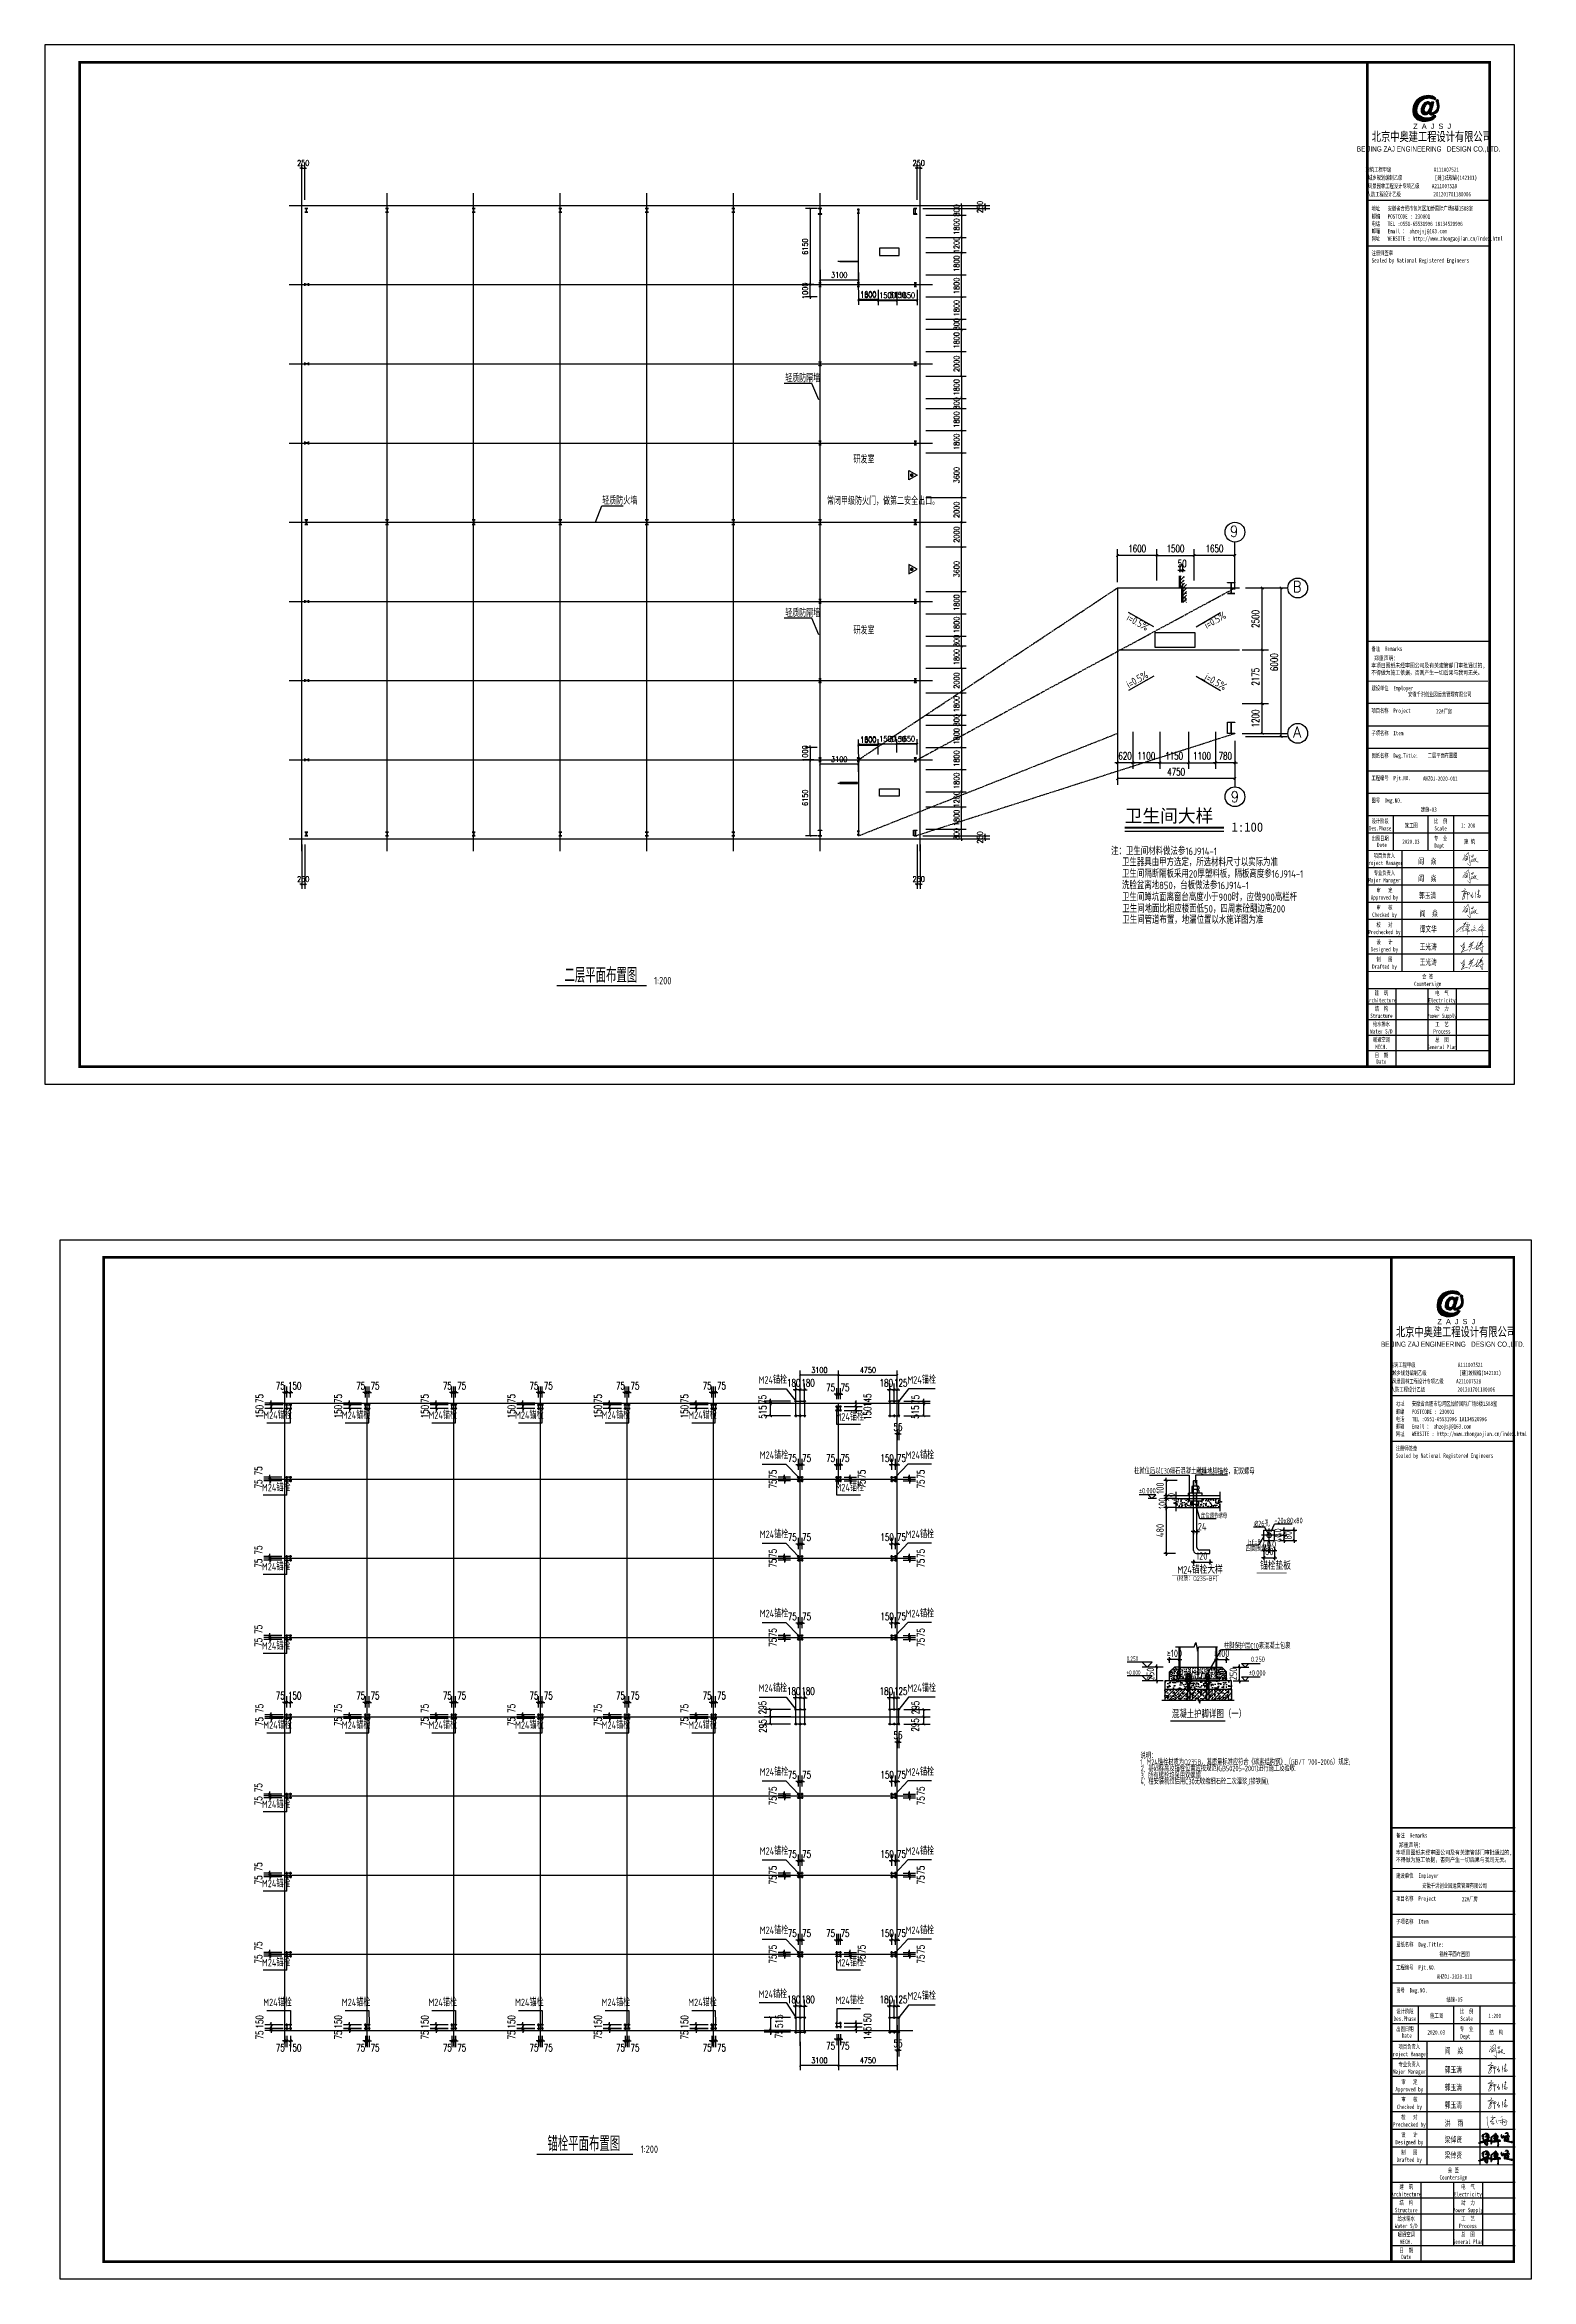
# Model space of a CAD drawing. Extents: x 180850 to 1399066, y 48356 to 327880.
# Drawn here: x 429757 to 549924, y 136382 to 316984 of the extents above; entities that cross this region are included whole.
import ezdxf
from ezdxf.enums import TextEntityAlignment as Align

# ---------------------------------------------------------------- set-up
doc = ezdxf.new("R2010")
doc.units = 0
doc.header["$LTSCALE"] = 1000
for name, pattern in [('0$0$CENTERX2', [4, 2.5, -0.5, 0.5, -0.5]), ('207', [0]), ('JX', [2, 1, 1])]:
    doc.linetypes.add(name, pattern=pattern)
for name, color, linetype in [('002', 3, 'Continuous'), ('8', 3, 'Continuous'), ('AXIS', 3, 'Continuous'), ('AXIS_TEXT', 7, 'Continuous'), ('C', 6, 'Continuous'), ('DIM', 146, 'Continuous'), ('DIM_ELEV', 3, 'Continuous'), ('DIM_SYMB', 3, 'Continuous'), ('DOTE', 1, 'Continuous'), ('GZ', 50, 'Continuous'), ('Gzd', 1, 'Continuous'), ('JDX', 6, 'Continuous'), ('LVTRY', 6, 'Continuous'), ('PUB_DIM', 3, 'Continuous'), ('PUB_DWGN', 7, 'Continuous'), ('PUB_SYMB', 3, 'Continuous'), ('PUB_SYMB_TEXT', 7, 'Continuous'), ('PUB_TEXT', 7, 'Continuous'), ('PUB_TITLE', 4, 'Continuous'), ('REIN', 1, 'Continuous'), ('STAIR', 2, 'Continuous'), ('TEXT', 7, 'Continuous'), ('WALL', 9, 'Continuous'), ('图框文字', 120, 'Continuous'), ('图签', 3, 'Continuous'), ('填充', 251, 'Continuous'), ('构造线', 7, 'Continuous'), ('标注', 3, 'Continuous'), ('锚栓', 7, 'Continuous')]:
    doc.layers.add(name, color=color, linetype=linetype)
doc.styles.add('-GBCBIGGBENOR', font='GBENOR.shx', dxfattribs={"bigfont": 'GBCBIG.shx'})
doc.styles.add('_gyy_title_Arial', font='arial.ttf', dxfattribs={"width": 0.7})
doc.styles.add('_gyy_title_ST', font='', dxfattribs={"width": 0.8})
doc.styles.add('_TCH_AXIS', font='COMPLEX', dxfattribs={"bigfont": 'GBCBIG'})
doc.styles.add('_TCH_DIM', font='SIMPLEX', dxfattribs={"bigfont": 'GBCBIG'})
doc.styles.add('_TCH_DIM_T3', font='SIMPLEX', dxfattribs={"width": 0.705882, "bigfont": 'GBCBIG'})
doc.styles.add('C', font='tssdeng.shx', dxfattribs={"height": 3, "bigfont": 'tssdchn.shx'})
doc.styles.add('HZ', font='txt.shx', dxfattribs={"width": 0.8, "bigfont": '000hztxt.shx'})
doc.styles.add('HZH', font='simhei.ttf')
doc.styles.add('TSSD_Dimension', font='Tssdeng.shx', dxfattribs={"width": 0.8, "bigfont": 'hztxt.shx'})
doc.styles.add('TSSD_Label', font='tssdeng.shx', dxfattribs={"width": 0.7, "bigfont": 'hztxt.shx'})
doc.styles.add('TSSD_Norm', font='tssdeng.shx', dxfattribs={"bigfont": 'hztxt.shx'})
doc.styles.get('_gyy_title_ST').set_extended_font_data('SimSun')
doc.dimstyles.new('_TCH_ARCH&&150', dxfattribs={"dimtxt": 446.25, "dimasz": 150, "dimexe": 375, "dimexo": 450, "dimgap": 189.375, "dimtad": 1, "dimdec": 0, "dimzin": 0, "dimdsep": 46, "dimtxsty": '_TCH_DIM_T3', "dimblk": 'ARCHTICK', "dimcen": 0.09, "dimclrd": 3, "dimclre": 3, "dimclrt": 7, "dimazin": 2, "dimtfac": 1, "dimtdec": 0, "dimtix": 1, "dimtmove": 2, "dimatfit": 3, "dimfxl": 1, "dimtolj": 1, "dimtzin": 0, "dimarcsym": 0})
doc.dimstyles.new('TCH-200-1', dxfattribs={"dimtxt": 595, "dimasz": 200, "dimexe": 500, "dimexo": 600, "dimgap": 252.5, "dimtad": 1, "dimdec": 0, "dimzin": 0, "dimdsep": 46, "dimtxsty": '_TCH_DIM_T3', "dimblk": 'ARCHTICK', "dimcen": 0.09, "dimclrd": 3, "dimclre": 3, "dimclrt": 7, "dimazin": 2, "dimtfac": 1, "dimtdec": 0, "dimtix": 1, "dimtmove": 2, "dimatfit": 3, "dimfxl": 1, "dimtolj": 1, "dimtzin": 0, "dimarcsym": 0})
doc.dimstyles.new('TCH-200-2', dxfattribs={"dimtxt": 595, "dimasz": 200, "dimexe": 500, "dimexo": 600, "dimgap": 252.5, "dimtad": 1, "dimdec": 0, "dimlfac": 0.5, "dimzin": 0, "dimdsep": 46, "dimtxsty": '_TCH_DIM_T3', "dimblk": 'ARCHTICK', "dimcen": 0.09, "dimclrd": 124, "dimclre": 124, "dimclrt": 7, "dimazin": 2, "dimtfac": 1, "dimtdec": 0, "dimtix": 1, "dimtmove": 2, "dimatfit": 3, "dimfxl": 1, "dimtolj": 1, "dimtzin": 0, "dimarcsym": 0})
doc.dimstyles.new('TSSD_100_200', dxfattribs={"dimtxt": 600, "dimasz": 200, "dimexe": 200, "dimexo": 500, "dimgap": 200, "dimtad": 1, "dimdec": 0, "dimlfac": 0.5, "dimzin": 0, "dimdsep": 46, "dimtxsty": 'TSSD_Dimension', "dimblk": 'ARCHTICK', "dimblk1": 'ARCHTICK', "dimblk2": 'ARCHTICK', "dimcen": 0, "dimdle": 200, "dimclrt": 7, "dimadec": 0, "dimazin": 0, "dimtfac": 1, "dimtdec": 0, "dimtix": 1, "dimtmove": 2, "dimatfit": 3, "dimfxl": 1, "dimtolj": 1, "dimtzin": 0, "dimarcsym": 0})
doc.dimstyles.new('TSSD_40_200', dxfattribs={"dimtxt": 600, "dimasz": 200, "dimexe": 200, "dimexo": 500, "dimgap": 200, "dimtad": 1, "dimdec": 0, "dimlfac": 0.2, "dimzin": 0, "dimdsep": 46, "dimtxsty": 'TSSD_Dimension', "dimblk": 'ARCHTICK', "dimblk1": 'ARCHTICK', "dimblk2": 'ARCHTICK', "dimcen": 0, "dimdle": 200, "dimclrt": 7, "dimadec": 0, "dimazin": 0, "dimtfac": 1, "dimtdec": 0, "dimtix": 1, "dimtmove": 2, "dimatfit": 3, "dimfxl": 1, "dimtolj": 1, "dimtzin": 0, "dimarcsym": 0})
pattern_1 = [(50, (586050.4, 210159.26), (562.7662, -49.2357), [58.8454, -647.2995]), (355, (586050.4, 210159.26), (-108.865, 590.174), [47.0763, -517.8396]), (100.4514, (586097.3, 210155.15), (453.9016, 540.938), [50.011, -550.12]), (46.1842, (586050.4, 210316.2), (837.363, -129.867), [88.268, -970.949]), (96.6356, (586120.2, 210305.35), (733.341, 764.298), [75.016, -825.18]), (351.1842, (586050.4, 210316.2), (733.341, 764.299), [70.614, -776.759]), (21, (586128.88, 210276.95), (468.3365, -315.897), [58.8454, -647.2995]), (326, (586128.9, 210276.95), (190.9065, 568.9566), [47.0763, -517.8396]), (71.4514, (586167.9, 210250.6), (659.243, 253.059), [50.011, -550.12]), (37.5, (586050.42, 210159.26), (9.5407, 261.1903), [0, -511.5627, 0, -525.6856, 0, -519.8011]), (7.5, (586050.42, 210159.26), (206.4058, 309.4576), [0, -299.7193, 0, -499.7936, 0, -198.1129]), (327.5, (585875.45, 210159.26), (418.84, -17.6967), [0, -196.1514, 0, -611.9922, 0, -812.0666]), (317.5, (585797, 210159.26), (457.571, 78.543), [0, -254.9968, 0, -406.4256, 0, -576.685])]
pattern_2 = [(50, (399524.1, 229651.48), (363.113, -31.7683), [37.9687, -417.6562]), (355, (399524.1, 229651.48), (-70.2429, 380.7973), [30.375, -334.125]), (100.4514, (399554.36, 229648.83), (292.8704, 349.0288), [32.2685, -354.9532]), (46.1842, (399524.1, 229752.73), (540.2908, -83.794), [56.9531, -626.4844]), (96.6356, (399569.1, 229745.74), (473.173, 493.1472), [48.4027, -532.4297]), (351.1842, (399524.1, 229752.7), (473.1726, 493.1475), [45.5625, -501.1875]), (21, (399574.72, 229727.4), (302.1842, -203.8258), [37.9687, -417.6562]), (326, (399574.72, 229727.4), (123.1784, 367.1072), [30.375, -334.125]), (71.4514, (399599.9, 229710.43), (425.3627, 163.2811), [32.2685, -354.9532]), (37.5, (399524.1, 229651.48), (6.15593, 168.52751), [0, -330.075, 0, -339.1875, 0, -335.39062]), (7.5, (399524.1, 229651.48), (133.17895, 199.67093), [0, -193.3875, 0, -322.48125, 0, -127.82812]), (327.5, (399411.2, 229651.48), (270.24761, -11.4184), [0, -126.5625, 0, -394.875, 0, -523.96875]), (317.5, (399360.58, 229651.48), (295.238, 50.67815), [0, -164.53125, 0, -262.2375, 0, -372.09375])]

msp = doc.modelspace()

# ---------------------------------------------------------------- texts
at = {"color": 1, "char_height": 718.1993, "width": 9393.6358, "attachment_point": 1, "style": 'HZ'}
for insert in [(537026.38, 309846.28), (538979.29, 213244.05)]:
    msp.add_mtext('北京中奥建工程设计有限公司', dxfattribs=dict(at, insert=insert))
at = {"layer": 'AXIS_TEXT', "style": '_TCH_AXIS'}
for s, width, p, p2 in [('9', 1.142857, (525559.8, 277212.76), (526238.57, 277212.76)), ('B', 0.941176, (530650.72, 272736.81), (531329.49, 272736.81)), ('A', 0.888889, (530650.72, 260986.81), (531329.49, 260986.81)), ('9', 1.142857, (525624.89, 255759.55), (526303.66, 255759.55))]:
    msp.add_text(s, height=890.88, dxfattribs=dict(at, width=width)).set_placement(p, p2, align=Align.FIT)
at = {"layer": 'PUB_DWGN', "style": '-GBCBIGGBENOR'}
for s, p in [('注：卫生间材料做法参16J914-1', (515954, 251499)), ('卫生器具由甲方选定，所选材料尺寸以实际为准', (516837.61, 250599.28)), ('洗脸盆离地850，台板做法参16J914-1', (516837.61, 248733.11)), ('卫生间隔断隔板采用20厚塑料板，隔板高度参16J914-1', (516837.61, 249666.2)), ('卫生间蹲坑面离窗台高度小于900时，应做900高栏杆', (516837.61, 247778.02)), ('卫生间地面比相应楼面低50，四周素砼翻边高200', (516865.19, 246844.94)), ('卫生间管道布置，地漏位置以水施详图为准', (516865.19, 245944.15))]:
    msp.add_text(s, height=600, dxfattribs=at).set_placement(p)
at = {"layer": 'PUB_SYMB_TEXT', "linetype": '207', "ltscale": 0.5, "style": '-GBCBIGGBENOR', "width": 0.8}
for rotation, p in [(330.3685513, (517158.09, 270505.58)), (29.6314487, (523690.05, 269754.06)), (29.6314487, (517395.15, 264957.69)), (330.3685513, (523452.98, 265709.21))]:
    msp.add_text('i=0.5%', height=600, rotation=rotation, dxfattribs=at).set_placement(p)
at = {"layer": 'PUB_TEXT'}
for s, height, style, p in [('卫生间大样', 1051.477, 'HZH', (517048.68, 254133.71)), ('1:100', 751.055, 'HZH', (525694.99, 253375.21)), ('混凝土护脚详图（一）', 600, '_TCH_DIM', (520868.17, 181750.43, -18181.78))]:
    msp.add_text(s, height=height, dxfattribs=dict(at, style=style)).set_placement(p)
for s, height, style, width, p in [('柱就位后以C30细石混凝土灌缝', 450, 'TSSD_Dimension', 0.7, (517818.65, 201479.14)), ('M24地脚锚栓，配双螺母', 450, 'TSSD_Dimension', 0.7, (522843.15, 201451.56)), ('%%p0.000', 450, 'TSSD_Dimension', 0.7, (518208.69, 199892.29)), ('定位调节螺母', 375, 'TSSD_Dimension', 0.7, (523210.36, 197882.73)), ('%%c26孔', 450, 'TSSD_Dimension', 0.7, (527531.14, 197236.13)), ('-20x80x80', 450, 'TSSD_Dimension', 0.7, (529152.48, 197484.17)), ('四面围焊', 450, 'TSSD_Dimension', 0.7, (526818, 195211.75)), ('hf=8', 450, 'TSSD_Dimension', 0.7, (527031.28, 195739.98)), ('(材质：Q235-BF)', 375, 'C', 0.8, (521285.4, 192831.66)), ('M24锚栓大样', 600, 'C', 0.8, (521308.81, 193420.32)), ('锚栓垫板', 600, 'C', 0.8, (527998.99, 193740.18)), ('柱脚保护层C10素混凝土包裹', 450, 'TSSD_Dimension', 0.7, (525080.56, 187355.5)), ('0.250', 375, 'TSSD_Dimension', 0.7, (517217.36, 186348.87)), ('0.250', 450, 'TSSD_Dimension', 0.7, (527264.57, 186262.89)), ('%%p0.000', 375, 'TSSD_Dimension', 0.7, (517206.57, 185232.75)), ('%%p0.000', 450, 'TSSD_Dimension', 0.7, (527086.9, 185166.02)), ('说明：', 450, 'TSSD_Dimension', 0.7, (518326.6, 178469.54)), ('1, M24锚栓材质为Q235B，其质量标准应符合《碳素结构钢》（GB/T 700-2006）规定;', 450, 'TSSD_Dimension', 0.7, (518308.4, 177961.73)), ('3, 所有螺栓均采用双螺帽.', 450, 'TSSD_Dimension', 0.7, (518339.79, 176876.45)), ('2, 基础标高及锚栓位置应按规范(GB50205-2001)进行施工及验收.', 450, 'TSSD_Dimension', 0.7, (518354.05, 177447.98)), ('4, 柱安装就位后用C30无收缩细石砼二次灌浆,(掺铁屑).', 450, 'TSSD_Dimension', 0.7, (518339.79, 176385.87))]:
    msp.add_text(s, height=height, dxfattribs=dict(at, style=style, width=width)).set_placement(p)
at = {"layer": 'PUB_TEXT', "color": 3, "style": '_gyy_title_ST', "width": 0.7}
for s, p in [('郭玉清', (542913.95, 153080.43)), ('阎  焱', (542926.84, 154620.05)), ('郭玉清', (542913.95, 151655.07)), ('郭玉清', (542913.95, 150229.72)), ('洪  雨', (542917.15, 148757.56)), ('梁倬贤', (542917.15, 147435.86)), ('梁倬贤', (542917.15, 146174.46))]:
    msp.add_text(s, height=481.259, dxfattribs=at).set_placement(p)
at = {"layer": 'PUB_TITLE', "width": 0.7}
for s, height, style, p in [('BEIJING ZAJ ENGINEERING   DESIGN CO.,LTD.', 424.2416, '_gyy_title_Arial', (541619.26, 308349.06)), ('建筑工程甲级                 A111007521             ', 353.5346, '_gyy_title_ST', (541605.05, 306710.73)), ('城乡规划编制乙级             [建]城规编(142101)', 353.5346, '_gyy_title_ST', (541132.96, 306062.11)), ('风景园林工程设计专项乙级     A211007528           ', 353.5346, '_gyy_title_ST', (541429.06, 305383.92)), ('人防工程设计乙级             201201701180006', 353.5346, '_gyy_title_ST', (540826.18, 304722.3)), ('Des.Phase', 349.176, '_gyy_title_ST', (537705.7, 253477.33)), ('设计阶段', 349.176, '_gyy_title_ST', (537705.7, 254063.93)), ('出图日期', 349.176, '_gyy_title_ST', (537705.7, 252667.22)), ('专  业', 349.176, '_gyy_title_ST', (542594.17, 252667.22)), ('比  例', 349.176, '_gyy_title_ST', (542594.17, 254063.93)), ('Scale', 349.176, '_gyy_title_ST', (542594.17, 253477.33)), ('Project Manager', 349.1756, '_gyy_title_ST', (538054.88, 250683.91)), ('项目负责人', 349.176, '_gyy_title_ST', (538054.88, 251270.52)), ('Date', 349.176, '_gyy_title_ST', (537855.93, 252137.85)), ('Dept ', 349.176, '_gyy_title_ST', (542594.17, 252080.61)), ('Major Manager', 349.1756, '_gyy_title_ST', (538054.88, 249287.2)), ('专业负责人', 349.176, '_gyy_title_ST', (538054.88, 249873.82)), ('Approved by', 349.1756, '_gyy_title_ST', (538054.88, 247890.5)), ('审   定', 349.176, '_gyy_title_ST', (538054.9, 248477.11)), ('审   核', 349.176, '_gyy_title_ST', (538054.9, 247080.41)), ('Checked by', 349.176, '_gyy_title_ST', (538054.88, 246493.79)), ('校   对', 349.176, '_gyy_title_ST', (538054.9, 245683.71)), ('Prechecked by', 349.1756, '_gyy_title_ST', (538054.88, 245097.09)), ('Designed by', 349.1756, '_gyy_title_ST', (538054.88, 243700.39)), ('设   计', 349.176, '_gyy_title_ST', (538054.9, 244287)), ('Drafted by', 349.176, '_gyy_title_ST', (538054.88, 242303.68)), ('制   图', 349.176, '_gyy_title_ST', (538054.9, 242890.3)), ('建  筑', 349.176, '_gyy_title_ST', (537810.46, 240166.73)), ('Countersign', 349.1756, '_gyy_title_ST', (541546.64, 240906.98)), ('会 签', 349.176, '_gyy_title_ST', (541546.64, 241493.59)), ('电  气', 349.176, '_gyy_title_ST', (542698.92, 240166.73)), ('Architecture', 349.1756, '_gyy_title_ST', (537810.46, 239580.11)), ('Structure', 349.176, '_gyy_title_ST', (537810.46, 238323.08)), ('结  构', 349.176, '_gyy_title_ST', (537810.46, 238909.69)), ('Power Supply', 349.1756, '_gyy_title_ST', (542698.92, 238323.08)), ('Electricity', 349.1756, '_gyy_title_ST', (542698.92, 239580.11)), ('动  力', 349.176, '_gyy_title_ST', (542698.92, 238909.69)), ('Water S/D', 349.176, '_gyy_title_ST', (537810.46, 237066.04)), ('给水排水', 349.176, '_gyy_title_ST', (537810.46, 237652.66)), ('暖通空调', 349.176, '_gyy_title_ST', (537810.46, 236395.63)), ('Process', 349.176, '_gyy_title_ST', (542698.92, 237066.04)), ('总  图', 349.176, '_gyy_title_ST', (542698.92, 236395.63)), ('工  艺', 349.176, '_gyy_title_ST', (542698.92, 237652.66)), ('日  期', 349.176, '_gyy_title_ST', (537810.46, 235138.59)), ('MECH.', 349.176, '_gyy_title_ST', (537810.46, 235809.01)), ('Date', 349.176, '_gyy_title_ST', (537810.46, 234621.81)), ('General Plan', 349.1756, '_gyy_title_ST', (542698.92, 235809.01)), ('BEIJING ZAJ ENGINEERING   DESIGN CO.,LTD.', 424.2416, '_gyy_title_Arial', (543572.17, 211746.83)), ('城乡规划编制乙级             [建]城规编(142101)', 353.5346, '_gyy_title_ST', (543085.87, 209459.89)), ('建筑工程甲级                 A111007521             ', 353.5346, '_gyy_title_ST', (543557.96, 210108.51)), ('人防工程设计乙级             201201701180006', 353.5346, '_gyy_title_ST', (542779.09, 208120.07)), ('风景园林工程设计专项乙级     A211007528           ', 353.5346, '_gyy_title_ST', (543381.97, 208781.7)), ('Des.Phase', 356.338, '_gyy_title_ST', (539706.22, 157266.47)), ('设计阶段', 356.338, '_gyy_title_ST', (539706.22, 157865.1)), ('比  例', 356.338, '_gyy_title_ST', (544694.96, 157865.1)), ('Scale', 356.338, '_gyy_title_ST', (544694.96, 157266.47)), ('出图日期', 356.338, '_gyy_title_ST', (539706.22, 156439.75)), ('项目负责人', 356.338, '_gyy_title_ST', (540062.55, 155014.39)), ('Date', 356.338, '_gyy_title_ST', (539859.53, 155899.51)), ('专  业', 356.338, '_gyy_title_ST', (544694.96, 156439.75)), ('Dept ', 356.338, '_gyy_title_ST', (544694.96, 155841.1)), ('Project Manager', 356.3382, '_gyy_title_ST', (540062.55, 154415.75)), ('专业负责人', 356.338, '_gyy_title_ST', (540062.55, 153589.04)), ('Major Manager', 356.3382, '_gyy_title_ST', (540062.55, 152990.39)), ('Approved by', 356.3382, '_gyy_title_ST', (540062.55, 151565.04)), ('审   定', 356.338, '_gyy_title_ST', (540062.58, 152163.68)), ('Checked by', 356.338, '_gyy_title_ST', (540062.55, 150139.68)), ('审   核', 356.338, '_gyy_title_ST', (540062.58, 150738.33)), ('Prechecked by', 356.3382, '_gyy_title_ST', (540062.55, 148714.33)), ('校   对', 356.338, '_gyy_title_ST', (540062.58, 149312.98)), ('设   计', 356.338, '_gyy_title_ST', (540062.58, 147887.62)), ('Designed by', 356.3382, '_gyy_title_ST', (540062.55, 147288.97)), ('制   图', 356.338, '_gyy_title_ST', (540062.58, 146462.27)), ('Drafted by', 356.338, '_gyy_title_ST', (540062.55, 145863.62)), ('Countersign', 356.3382, '_gyy_title_ST', (543625.94, 144438.27)), ('会 签', 356.338, '_gyy_title_ST', (543625.94, 145036.91)), ('Architecture', 356.3382, '_gyy_title_ST', (539813.12, 143084.18)), ('结  构', 356.338, '_gyy_title_ST', (539813.12, 142400.01)), ('建  筑', 356.338, '_gyy_title_ST', (539813.12, 143682.83)), ('Electricity', 356.3382, '_gyy_title_ST', (544801.86, 143084.18)), ('动  力', 356.338, '_gyy_title_ST', (544801.86, 142400.01)), ('电  气', 356.338, '_gyy_title_ST', (544801.86, 143682.83)), ('Water S/D', 356.338, '_gyy_title_ST', (539813.12, 140518.54)), ('Structure', 356.338, '_gyy_title_ST', (539813.12, 141801.37)), ('给水排水', 356.338, '_gyy_title_ST', (539813.12, 141117.19)), ('Power Supply', 356.3382, '_gyy_title_ST', (544801.86, 141801.37)), ('Process', 356.338, '_gyy_title_ST', (544801.86, 140518.54)), ('工  艺', 356.338, '_gyy_title_ST', (544801.86, 141117.19)), ('暖通空调', 356.338, '_gyy_title_ST', (539813.12, 139834.37)), ('MECH.', 356.338, '_gyy_title_ST', (539813.12, 139235.73)), ('General Plan', 356.3382, '_gyy_title_ST', (544801.86, 139235.73)), ('总  图', 356.338, '_gyy_title_ST', (544801.86, 139834.37)), ('日  期', 356.338, '_gyy_title_ST', (539813.12, 138551.55)), ('Date', 356.338, '_gyy_title_ST', (539813.12, 138024.17))]:
    msp.add_text(s, height=height, dxfattribs=dict(at, style=style)).set_placement(p, align=Align.CENTER)
at = {"layer": 'PUB_TITLE', "style": '_gyy_title_ST', "width": 0.7}
for s, height, p in [('地址   安徽省合肥市包河区加侨国际广场B楼1508室', 353.5346, (537016.01, 303573.72)), ('邮编   POSTCODE : 230001', 353.5346, (537016.01, 302927.96)), ('邮箱   Email ： ahzojsj@163.com', 353.5346, (537016.01, 301740.09)), ('电话   TEL :0551-65531996 18134520996', 353.5346, (537016.01, 302334.02)), ('注册师签章', 353.535, (537016.01, 299968.92)), ('网址   WEBSITE : http://www.zhongaojian.cn/index.html', 353.5346, (537016.01, 301142.65)), ('Sealed by National Registered Engineers', 353.5346, (537017.93, 299374.98)), ('备注  Remarks', 349.1756, (537011.6, 267991.5)), ('建设单位  Employer', 349.1756, (537011.6, 264804.58)), ('项目名称  Project', 349.1756, (537011.6, 262988.86)), ('子项名称  Item', 349.176, (537011.6, 261173.15)), ('图纸名称  Dwg.Title:', 349.1756, (537011.6, 259357.44)), ('工程编号  Pjt.NO.', 349.1756, (537011.6, 257541.72)), ('图号  Dwg.NO.', 349.1756, (537011.6, 255726.01)), ('地址   安徽省合肥市包河区加侨国际广场B楼1508室', 353.5346, (538968.92, 206971.5)), ('邮编   POSTCODE : 230001', 353.5346, (538968.92, 206325.74)), ('电话   TEL :0551-65531996 18134520996', 353.5346, (538968.92, 205731.8)), ('邮箱   Email ： ahzojsj@163.com', 353.5346, (538968.92, 205137.86)), ('网址   WEBSITE : http://www.zhongaojian.cn/index.html', 353.5346, (538968.92, 204540.43)), ('注册师签章', 353.535, (538968.92, 203366.69)), ('Sealed by National Registered Engineers', 353.5346, (538970.84, 202772.76)), ('备注  Remarks', 356.3382, (538997.88, 172078.36)), ('建设单位  Employer', 356.3382, (538997.88, 168826.07)), ('项目名称  Project', 356.3382, (538997.88, 166973.11)), ('子项名称  Item', 356.338, (538997.88, 165120.15)), ('图纸名称  Dwg.Title:', 356.3382, (538997.88, 163267.19)), ('工程编号  Pjt.NO.', 356.3382, (538997.88, 161414.23)), ('图号  Dwg.NO.', 356.3382, (538997.88, 159561.27))]:
    msp.add_text(s, height=height, dxfattribs=at).set_placement(p)
at = {"layer": 'PUB_TITLE', "color": 2, "style": '_gyy_title_ST', "width": 0.7}
for s, height, p in [('安徽千洪创业园运营管理有限公司', 349.1756, (542528.34, 264497.42)), ('22#厂房', 349.176, (542875.67, 263122.37)), ('22#厂房', 349.176, (544950.63, 167121.81))]:
    msp.add_text(s, height=height, dxfattribs=at).set_placement(p, align=Align.MIDDLE)
at = {"layer": 'PUB_TITLE', "color": 6, "style": '_gyy_title_ST', "width": 0.7}
msp.add_text('二层平面布置图', height=349.176, dxfattribs=at).set_placement((542755.87, 259549.52), align=Align.MIDDLE)
at = {"layer": 'PUB_TITLE', "color": 2, "style": '_gyy_title_ST', "width": 0.7}
for s, height, p in [('AHZOJ-2020-011', 349.1756, (542568.3, 257497.77)), ('安徽千洪创业园运营管理有限公司', 356.3382, (543715.68, 168021.53))]:
    msp.add_text(s, height=height, dxfattribs=at).set_placement(p, align=Align.CENTER)
at = {"layer": 'PUB_TITLE', "color": 6, "style": '_gyy_title_ST', "width": 0.7}
for s, height, p in [('建施-03', 349.176, (541634.57, 254998.58)), ('锚栓平面布置图', 356.338, (543715.68, 162495.55)), ('AHZOJ-2020-011', 356.3382, (543715.68, 160671.89))]:
    msp.add_text(s, height=height, dxfattribs=at).set_placement(p, align=Align.CENTER)
at = {"layer": 'PUB_TITLE', "color": 7, "style": '_gyy_title_ST', "width": 0.7}
for s, height, p in [('结施-05', 356.339, (543715.68, 158818.93)), ('施工图', 356.338, (542272.34, 157508.11)), ('1:200', 356.338, (546968.95, 157496.83)), ('2020.03', 356.338, (542245.98, 156166.59)), ('结  构', 356.338, (547085.5, 156166.59))]:
    msp.add_text(s, height=height, dxfattribs=at).set_placement(p, align=Align.CENTER)
at = {"layer": 'PUB_TITLE', "attachment_point": 1, "style": '_gyy_title_ST'}
for insert, char_height, width in [((536982.41, 267576.46), 349.1756, 11173.63), ((538968.09, 171654.81), 356.3382, 11402.833)]:
    msp.add_mtext(' 郑重声明：\\P本项目图纸未经审图公司及有关建管部门审批通过的,\\P不得做为施工依据，否则产生一切后果与我司无关。', dxfattribs=dict(at, insert=insert, char_height=char_height, width=width))
at = {"layer": 'TEXT', "style": 'TSSD_Norm', "width": 0.7}
for s, height, p in [('轻质防隔墙', 600, (489615.7, 289716.79, 1892.13)), ('研发室', 600, (495131.23, 283149.59, 1892.13)), ('轻质防火墙', 600, (474822.49, 279822.85, 1892.13)), ('常闭甲级防火门，做第二安全出口。', 600, (492987.5, 279797.59, 1892.13)), ('轻质防隔墙', 600, (489615.7, 270738.44, 1892.13)), ('研发室', 600, (495131.23, 269334.04, 1892.13)), ('二层平面布置图', 1200, (471774.7, 241180.68)), ('1:200', 600, (479019.43, 241038.95)), ('锚栓平面布置图', 1200, (470397.69, 146739)), ('1:200', 600, (477936.4, 146597.27))]:
    msp.add_text(s, height=height, dxfattribs=at).set_placement(p)
at = {"layer": 'TEXT', "color": 3, "style": '_gyy_title_ST', "width": 0.7}
for s, p in [('阎  焱', (540786.06, 250764.13)), ('阎  焱', (540786.06, 249367.43)), ('郭玉清', (540848.96, 247978.72)), ('谭文华', (540899.35, 245277.97)), ('阎  焱', (540899.35, 246536.15)), ('王光涛', (540899.35, 243844.32)), ('王光涛', (540899.35, 242608.28))]:
    msp.add_text(s, height=471.585, dxfattribs=at).set_placement(p)
at = {"layer": 'TEXT', "style": 'TSSD_Label', "width": 0.7}
for p in [(488614.23, 208593.25), (488614.23, 183683.25)]:
    msp.add_text('M24锚栓', height=600, rotation=360, dxfattribs=at).set_placement(p, align=Align.BOTTOM_CENTER)
for p in [(500639.77, 208593.25), (448576.7, 205743.64), (454926.7, 205743.65), (461926.7, 205743.65), (468926.7, 205743.65), (475926.7, 205743.65), (482926.7, 205743.65), (494827.3, 205603.65), (488706.59, 202513.28), (500497.41, 202513.28), (448466.74, 199893.64), (494827.3, 199893.64), (488706.59, 196113.28), (500497.41, 196113.28), (448466.74, 193493.64), (488706.59, 189713.28), (500497.41, 189713.28), (448466.74, 187093.64), (500639.77, 183683.25), (448576.7, 180693.64), (454926.7, 180693.64), (461926.7, 180693.64), (468926.7, 180693.64), (475926.7, 180693.64), (482926.7, 180693.64), (488706.59, 176913.28), (500497.41, 176913.28), (448466.74, 174293.64), (488706.59, 170513.28), (500497.41, 170513.28), (448466.74, 167893.64), (488706.59, 164113.28), (500497.41, 164113.28), (448466.74, 161493.64), (494827.3, 161493.64), (448576.7, 158279.56), (454926.7, 158279.56), (461926.7, 158279.56), (468926.7, 158279.56), (475926.7, 158279.56), (482926.7, 158279.56), (488614.23, 158949.06), (494827.3, 158449.56), (500639.77, 158813.06)]:
    msp.add_text('M24锚栓', height=600, dxfattribs=at).set_placement(p, align=Align.BOTTOM_CENTER)
at = {"layer": '图框文字', "color": 7, "style": '_gyy_title_ST', "width": 0.7}
for s, p in [('施工图', (540220.25, 253714.11)), ('1：200', (544822.44, 253703.06)), ('2020.03', (540194.41, 252399.55)), ('建 筑', (544936.65, 252399.55))]:
    msp.add_text(s, height=349.176, dxfattribs=at).set_placement(p, align=Align.CENTER)

# ---------------------------------------------------------------- blocks, each defined once
blk = doc.blocks.new('_ArchTick')
at = {"color": 0, "linetype": 'ByBlock', "const_width": 0.4}
blk.add_lwpolyline([(-0.5, -0.5), (0.5, 0.5)], dxfattribs=at)
blk = doc.blocks.new('*D291')
at = {"layer": 'AXIS', "color": 0, "lineweight": -2, "transparency": 16777216}
for p, q in [((521293, 200950), (520217, 200950)), ((520417, 200950), (520417, 201150)), ((520417, 200950), (520417, 199707)), ((521309, 199707), (520217, 199707)), ((520417, 199707), (520417, 199507))]:
    blk.add_line(p, q, dxfattribs=at)
at = {"layer": 'Defpoints', "color": 0, "transparency": 16777216}
for p in [(521793, 200950), (520417, 199707), (521809, 199707)]:
    blk.add_point(p, dxfattribs=at)
at = {"layer": 'AXIS', "color": 0, "lineweight": -2, "transparency": 16777216, "xscale": 200, "yscale": 200, "zscale": 200}
for p, rotation in [((520417, 200950), 270), ((520417, 199707), 90)]:
    blk.add_blockref('_ArchTick', p, dxfattribs=dict(at, rotation=rotation))
at = {"layer": 'AXIS', "color": 7, "transparency": 16777216, "insert": (519917, 200329), "char_height": 600, "attachment_point": 5, "rotation": 90, "style": 'TSSD_Dimension'}
blk.add_mtext('\\A1;100', dxfattribs=at)
blk = doc.blocks.new('*D292')
at = {"layer": 'Defpoints', "color": 0, "transparency": 16777216}
for p in [(520417, 199487), (521687, 199707), (521687, 199487)]:
    blk.add_point(p, dxfattribs=at)
at = {"layer": 'DIM', "color": 0, "lineweight": -2, "transparency": 16777216}
for p, q in [((521187, 199707), (520217, 199707)), ((521187, 199487), (520217, 199487)), ((520417, 199707), (520417, 199907)), ((520417, 199707), (520417, 199487)), ((520417, 199487), (520417, 199287))]:
    blk.add_line(p, q, dxfattribs=at)
at = {"layer": 'DIM', "color": 0, "lineweight": -2, "transparency": 16777216, "xscale": 200, "yscale": 200, "zscale": 200}
for p, rotation in [((520417, 199707), 270), ((520417, 199487), 90)]:
    blk.add_blockref('_ArchTick', p, dxfattribs=dict(at, rotation=rotation))
at = {"layer": 'DIM', "color": 7, "transparency": 16777216, "insert": (520818, 199603), "char_height": 600, "attachment_point": 5, "rotation": 90, "style": 'TSSD_Dimension'}
blk.add_mtext('\\A1;20', dxfattribs=at)
blk = doc.blocks.new('*D293')
at = {"layer": 'AXIS', "color": 0, "lineweight": -2, "transparency": 16777216}
for p, q in [((521187, 199487), (520217, 199487)), ((521187, 198754), (520217, 198754)), ((520417, 198554), (520417, 199687))]:
    blk.add_line(p, q, dxfattribs=at)
at = {"layer": 'Defpoints', "color": 0, "transparency": 16777216}
for p in [(520417, 199487), (521687, 199487), (521687, 198754)]:
    blk.add_point(p, dxfattribs=at)
at = {"layer": 'AXIS', "color": 0, "lineweight": -2, "transparency": 16777216, "xscale": 200, "yscale": 200, "zscale": 200}
for p, rotation in [((520417, 199487), 90), ((520417, 198754), 270)]:
    blk.add_blockref('_ArchTick', p, dxfattribs=dict(at, rotation=rotation))
at = {"layer": 'AXIS', "color": 7, "transparency": 16777216, "insert": (520093, 199096), "char_height": 600, "attachment_point": 5, "rotation": 90, "style": 'TSSD_Dimension'}
blk.add_mtext('\\A1;100', dxfattribs=at)
blk = doc.blocks.new('*D294')
at = {"layer": 'AXIS', "color": 0, "lineweight": -2, "transparency": 16777216}
for p, q in [((522630, 194346), (522430, 194346)), ((522630, 194536), (522630, 194146)), ((522630, 194346), (523948, 194346)), ((523948, 194552), (523948, 194146)), ((523948, 194346), (524148, 194346))]:
    blk.add_line(p, q, dxfattribs=at)
at = {"layer": 'Defpoints', "color": 0, "transparency": 16777216}
for p in [(523948, 195052), (522630, 195036), (523948, 194346)]:
    blk.add_point(p, dxfattribs=at)
at = {"layer": 'AXIS', "color": 0, "lineweight": -2, "transparency": 16777216, "xscale": 200, "yscale": 200, "zscale": 200}
blk.add_blockref('_ArchTick', (522630, 194346), dxfattribs=at)
at = {"layer": 'AXIS', "color": 0, "lineweight": -2, "transparency": 16777216, "xscale": 200, "yscale": 200, "zscale": 200, "rotation": 180}
blk.add_blockref('_ArchTick', (523948, 194346), dxfattribs=at)
at = {"layer": 'AXIS', "color": 7, "transparency": 16777216, "insert": (523289, 194846), "char_height": 600, "attachment_point": 5, "style": 'TSSD_Dimension'}
blk.add_mtext('\\A1;120', dxfattribs=at)
blk = doc.blocks.new('*D295')
at = {"layer": 'AXIS', "color": 0, "lineweight": -2, "transparency": 16777216}
for p, q in [((520449, 198754), (520217, 198754)), ((520417, 198954), (520417, 194852)), ((521152, 195052), (520217, 195052))]:
    blk.add_line(p, q, dxfattribs=at)
at = {"layer": 'Defpoints', "color": 0, "transparency": 16777216}
for p in [(520949, 198754), (520417, 195052), (521652, 195052)]:
    blk.add_point(p, dxfattribs=at)
at = {"layer": 'AXIS', "color": 0, "lineweight": -2, "transparency": 16777216, "xscale": 200, "yscale": 200, "zscale": 200}
for p, rotation in [((520417, 198754), 90), ((520417, 195052), 270)]:
    blk.add_blockref('_ArchTick', p, dxfattribs=dict(at, rotation=rotation))
at = {"layer": 'AXIS', "color": 7, "transparency": 16777216, "insert": (519917, 196903), "char_height": 600, "attachment_point": 5, "rotation": 90, "style": 'TSSD_Dimension'}
blk.add_mtext('\\A1;480', dxfattribs=at)
blk = doc.blocks.new('*D296')
at = {"layer": 'AXIS', "color": 0, "lineweight": -2, "transparency": 16777216}
for p, q in [((522630, 196917), (522630, 196617)), ((522893, 197006), (522893, 196617)), ((522630, 196817), (522430, 196817)), ((522630, 196817), (522893, 196817)), ((522893, 196817), (523093, 196817))]:
    blk.add_line(p, q, dxfattribs=at)
at = {"layer": 'Defpoints', "color": 0, "transparency": 16777216}
for p in [(522630, 197417), (522893, 197506), (522893, 196817)]:
    blk.add_point(p, dxfattribs=at)
at = {"layer": 'AXIS', "color": 0, "lineweight": -2, "transparency": 16777216, "xscale": 200, "yscale": 200, "zscale": 200}
blk.add_blockref('_ArchTick', (522630, 196817), dxfattribs=at)
at = {"layer": 'AXIS', "color": 0, "lineweight": -2, "transparency": 16777216, "xscale": 200, "yscale": 200, "zscale": 200, "rotation": 180}
blk.add_blockref('_ArchTick', (522893, 196817), dxfattribs=at)
at = {"layer": 'AXIS', "color": 7, "transparency": 16777216, "insert": (523317, 197218), "char_height": 600, "attachment_point": 5, "style": 'TSSD_Dimension'}
blk.add_mtext('\\A1;24', dxfattribs=at)
blk = doc.blocks.new('*D297')
at = {"layer": 'AXIS', "color": 0, "lineweight": -2, "transparency": 16777216}
for p, q in [((529660, 196935), (530160, 196935)), ((529960, 196935), (529960, 197135)), ((529960, 196513), (529960, 196935)), ((529660, 196513), (530160, 196513)), ((529960, 196513), (529960, 196313))]:
    blk.add_line(p, q, dxfattribs=at)
at = {"layer": 'Defpoints', "color": 0, "transparency": 16777216}
for p in [(529160, 196935), (529960, 196935), (529160, 196513)]:
    blk.add_point(p, dxfattribs=at)
at = {"layer": 'AXIS', "color": 0, "lineweight": -2, "transparency": 16777216, "xscale": 200, "yscale": 200, "zscale": 200}
for p, rotation in [((529960, 196935), 270), ((529960, 196513), 90)]:
    blk.add_blockref('_ArchTick', p, dxfattribs=dict(at, rotation=rotation))
at = {"layer": 'AXIS', "color": 7, "transparency": 16777216, "insert": (529460, 196724), "char_height": 600, "attachment_point": 5, "rotation": 90, "style": 'TSSD_Dimension'}
blk.add_mtext('\\A1;40', dxfattribs=at)
blk = doc.blocks.new('*D298')
at = {"layer": 'AXIS', "color": 0, "lineweight": -2, "transparency": 16777216}
for p, q in [((529660, 196513), (530160, 196513)), ((529660, 196091), (530160, 196091)), ((529960, 196513), (529960, 196713)), ((529960, 196091), (529960, 196513)), ((529960, 196091), (529960, 195891))]:
    blk.add_line(p, q, dxfattribs=at)
at = {"layer": 'Defpoints', "color": 0, "transparency": 16777216}
for p in [(529160, 196513), (529160, 196091), (529960, 196513)]:
    blk.add_point(p, dxfattribs=at)
at = {"layer": 'AXIS', "color": 0, "lineweight": -2, "transparency": 16777216, "xscale": 200, "yscale": 200, "zscale": 200}
for p, rotation in [((529960, 196513), 270), ((529960, 196091), 90)]:
    blk.add_blockref('_ArchTick', p, dxfattribs=dict(at, rotation=rotation))
at = {"layer": 'AXIS', "color": 7, "transparency": 16777216, "insert": (529460, 196302), "char_height": 600, "attachment_point": 5, "rotation": 90, "style": 'TSSD_Dimension'}
blk.add_mtext('\\A1;40', dxfattribs=at)
blk = doc.blocks.new('*D299')
at = {"layer": 'AXIS', "color": 0, "lineweight": -2, "transparency": 16777216}
for p, q in [((530067, 196935), (530960, 196935)), ((530760, 196935), (530760, 197135)), ((530760, 196091), (530760, 196935)), ((530067, 196091), (530960, 196091)), ((530760, 196091), (530760, 195891))]:
    blk.add_line(p, q, dxfattribs=at)
at = {"layer": 'Defpoints', "color": 0, "transparency": 16777216}
for p in [(529567, 196935), (530760, 196935), (529567, 196091)]:
    blk.add_point(p, dxfattribs=at)
at = {"layer": 'AXIS', "color": 0, "lineweight": -2, "transparency": 16777216, "xscale": 200, "yscale": 200, "zscale": 200}
for p, rotation in [((530760, 196935), 270), ((530760, 196091), 90)]:
    blk.add_blockref('_ArchTick', p, dxfattribs=dict(at, rotation=rotation))
at = {"layer": 'AXIS', "color": 7, "transparency": 16777216, "insert": (530260, 196513), "char_height": 600, "attachment_point": 5, "rotation": 90, "style": 'TSSD_Dimension'}
blk.add_mtext('\\A1;80', dxfattribs=at)
blk = doc.blocks.new('*D300')
at = {"layer": 'AXIS', "color": 0, "lineweight": -2, "transparency": 16777216}
for p, q in [((528316, 195591), (528316, 194505)), ((529160, 195591), (529160, 194505)), ((528316, 194705), (528116, 194705)), ((528316, 194705), (529160, 194705)), ((529160, 194705), (529360, 194705))]:
    blk.add_line(p, q, dxfattribs=at)
at = {"layer": 'Defpoints', "color": 0, "transparency": 16777216}
for p in [(528316, 196091), (529160, 196091), (529160, 194705)]:
    blk.add_point(p, dxfattribs=at)
at = {"layer": 'AXIS', "color": 0, "lineweight": -2, "transparency": 16777216, "xscale": 200, "yscale": 200, "zscale": 200}
blk.add_blockref('_ArchTick', (528316, 194705), dxfattribs=at)
at = {"layer": 'AXIS', "color": 0, "lineweight": -2, "transparency": 16777216, "xscale": 200, "yscale": 200, "zscale": 200, "rotation": 180}
blk.add_blockref('_ArchTick', (529160, 194705), dxfattribs=at)
at = {"layer": 'AXIS', "color": 7, "transparency": 16777216, "insert": (528738, 195205), "char_height": 600, "attachment_point": 5, "style": 'TSSD_Dimension'}
blk.add_mtext('\\A1;80', dxfattribs=at)
blk = doc.blocks.new('*D301')
at = {"layer": 'AXIS', "color": 0, "lineweight": -2, "transparency": 16777216}
for p, q in [((528316, 195291), (528116, 195291)), ((528316, 195591), (528316, 195091)), ((528316, 195291), (528738, 195291)), ((528738, 195591), (528738, 195091)), ((528738, 195291), (528938, 195291))]:
    blk.add_line(p, q, dxfattribs=at)
at = {"layer": 'Defpoints', "color": 0, "transparency": 16777216}
for p in [(528316, 196091), (528738, 196091), (528738, 195291)]:
    blk.add_point(p, dxfattribs=at)
at = {"layer": 'AXIS', "color": 0, "lineweight": -2, "transparency": 16777216, "xscale": 200, "yscale": 200, "zscale": 200}
blk.add_blockref('_ArchTick', (528316, 195291), dxfattribs=at)
at = {"layer": 'AXIS', "color": 0, "lineweight": -2, "transparency": 16777216, "xscale": 200, "yscale": 200, "zscale": 200, "rotation": 180}
blk.add_blockref('_ArchTick', (528738, 195291), dxfattribs=at)
at = {"layer": 'AXIS', "color": 7, "transparency": 16777216, "insert": (528527, 195791), "char_height": 600, "attachment_point": 5, "style": 'TSSD_Dimension'}
blk.add_mtext('\\A1;40', dxfattribs=at)
blk = doc.blocks.new('*D302')
at = {"layer": 'AXIS', "color": 0, "lineweight": -2, "transparency": 16777216}
for p, q in [((528738, 195291), (528538, 195291)), ((528738, 195591), (528738, 195091)), ((528738, 195291), (529160, 195291)), ((529160, 195591), (529160, 195091)), ((529160, 195291), (529360, 195291))]:
    blk.add_line(p, q, dxfattribs=at)
at = {"layer": 'Defpoints', "color": 0, "transparency": 16777216}
for p in [(528738, 196091), (529160, 196091), (529160, 195291)]:
    blk.add_point(p, dxfattribs=at)
at = {"layer": 'AXIS', "color": 0, "lineweight": -2, "transparency": 16777216, "xscale": 200, "yscale": 200, "zscale": 200}
blk.add_blockref('_ArchTick', (528738, 195291), dxfattribs=at)
at = {"layer": 'AXIS', "color": 0, "lineweight": -2, "transparency": 16777216, "xscale": 200, "yscale": 200, "zscale": 200, "rotation": 180}
blk.add_blockref('_ArchTick', (529160, 195291), dxfattribs=at)
at = {"layer": 'AXIS', "color": 7, "transparency": 16777216, "insert": (528949, 195791), "char_height": 600, "attachment_point": 5, "style": 'TSSD_Dimension'}
blk.add_mtext('\\A1;40', dxfattribs=at)
blk = doc.blocks.new('*D303')
at = {"layer": 'AXIS', "color": 0, "lineweight": -2, "transparency": 16777216}
for p, q in [((519641, 185858), (519641, 186058)), ((520179, 185858), (519441, 185858)), ((520160, 184761), (519441, 184761)), ((519641, 184761), (519641, 185858)), ((519641, 184761), (519641, 184561))]:
    blk.add_line(p, q, dxfattribs=at)
at = {"layer": 'Defpoints', "color": 0, "transparency": 16777216}
for p in [(519641, 185858), (520660, 184761), (520679, 185858)]:
    blk.add_point(p, dxfattribs=at)
at = {"layer": 'AXIS', "color": 0, "lineweight": -2, "transparency": 16777216, "xscale": 200, "yscale": 200, "zscale": 200}
for p, rotation in [((519641, 185858), 270), ((519641, 184761), 90)]:
    blk.add_blockref('_ArchTick', p, dxfattribs=dict(at, rotation=rotation))
at = {"layer": 'AXIS', "color": 7, "transparency": 16777216, "insert": (519141, 185309), "char_height": 600, "attachment_point": 5, "rotation": 90, "style": 'TSSD_Dimension'}
blk.add_mtext('\\A1;250', dxfattribs=at)
blk = doc.blocks.new('*D304')
at = {"layer": 'AXIS', "color": 0, "lineweight": -2, "transparency": 16777216}
for p, q in [((526336, 185858), (526336, 186058)), ((525798, 185858), (526536, 185858)), ((525817, 184761), (526536, 184761)), ((526336, 184761), (526336, 185858)), ((526336, 184761), (526336, 184561))]:
    blk.add_line(p, q, dxfattribs=at)
at = {"layer": 'Defpoints', "color": 0, "transparency": 16777216}
for p in [(525298, 185858), (525317, 184761), (526336, 185858)]:
    blk.add_point(p, dxfattribs=at)
at = {"layer": 'AXIS', "color": 0, "lineweight": -2, "transparency": 16777216, "xscale": 200, "yscale": 200, "zscale": 200}
for p, rotation in [((526336, 185858), 270), ((526336, 184761), 90)]:
    blk.add_blockref('_ArchTick', p, dxfattribs=dict(at, rotation=rotation))
at = {"layer": 'AXIS', "color": 7, "transparency": 16777216, "insert": (525836, 185309), "char_height": 600, "attachment_point": 5, "rotation": 90, "style": 'TSSD_Dimension'}
blk.add_mtext('\\A1;250', dxfattribs=at)
blk = doc.blocks.new('*D305')
at = {"layer": 'AXIS', "color": 0, "lineweight": -2, "transparency": 16777216}
for p, q in [((520679, 186471), (520479, 186471)), ((520679, 186196), (520679, 186671)), ((521470, 186471), (520679, 186471)), ((521470, 186196), (521470, 186671)), ((521470, 186471), (521670, 186471))]:
    blk.add_line(p, q, dxfattribs=at)
at = {"layer": 'Defpoints', "color": 0, "transparency": 16777216}
for p in [(520679, 186471), (520679, 185696), (521470, 185696)]:
    blk.add_point(p, dxfattribs=at)
at = {"layer": 'AXIS', "color": 0, "lineweight": -2, "transparency": 16777216, "xscale": 200, "yscale": 200, "zscale": 200}
blk.add_blockref('_ArchTick', (520679, 186471), dxfattribs=at)
at = {"layer": 'AXIS', "color": 0, "lineweight": -2, "transparency": 16777216, "xscale": 200, "yscale": 200, "zscale": 200, "rotation": 180}
blk.add_blockref('_ArchTick', (521470, 186471), dxfattribs=at)
at = {"layer": 'AXIS', "color": 7, "transparency": 16777216, "insert": (521075, 186971), "char_height": 600, "attachment_point": 5, "style": 'TSSD_Dimension'}
blk.add_mtext('\\A1;≥100', dxfattribs=at)
blk = doc.blocks.new('*D306')
at = {"layer": 'AXIS', "color": 0, "lineweight": -2, "transparency": 16777216}
for p, q in [((524507, 186471), (524307, 186471)), ((524507, 186196), (524507, 186671)), ((524507, 186471), (525298, 186471)), ((525298, 186196), (525298, 186671)), ((525298, 186471), (525498, 186471))]:
    blk.add_line(p, q, dxfattribs=at)
at = {"layer": 'Defpoints', "color": 0, "transparency": 16777216}
for p in [(525298, 186471), (524507, 185696), (525298, 185696)]:
    blk.add_point(p, dxfattribs=at)
at = {"layer": 'AXIS', "color": 0, "lineweight": -2, "transparency": 16777216, "xscale": 200, "yscale": 200, "zscale": 200}
blk.add_blockref('_ArchTick', (524507, 186471), dxfattribs=at)
at = {"layer": 'AXIS', "color": 0, "lineweight": -2, "transparency": 16777216, "xscale": 200, "yscale": 200, "zscale": 200, "rotation": 180}
blk.add_blockref('_ArchTick', (525298, 186471), dxfattribs=at)
at = {"layer": 'AXIS', "color": 7, "transparency": 16777216, "insert": (524903, 186971), "char_height": 600, "attachment_point": 5, "style": 'TSSD_Dimension'}
blk.add_mtext('\\A1;≥100', dxfattribs=at)
blk = doc.blocks.new('*D47')
at = {"color": 124, "linetype": 'ByBlock', "lineweight": -2, "transparency": 16777216}
for p, q in [((490047, 201202), (489048, 201202)), ((490047, 201052), (489048, 201052)), ((489548, 201202), (489548, 201402)), ((489548, 201202), (489548, 201052)), ((489548, 201052), (489548, 200852))]:
    blk.add_line(p, q, dxfattribs=at)
at = {"layer": 'Defpoints', "color": 0, "linetype": 'ByBlock', "transparency": 16777216}
for p in [(489548, 201052), (490647, 201202), (490647, 201052)]:
    blk.add_point(p, dxfattribs=at)
at = {"color": 124, "linetype": 'ByBlock', "lineweight": -2, "transparency": 16777216, "xscale": 200, "yscale": 200, "zscale": 200}
for p, rotation in [((489548, 201202), 270), ((489548, 201052), 90)]:
    blk.add_blockref('_ArchTick', p, dxfattribs=dict(at, rotation=rotation))
at = {"color": 7, "linetype": 'ByBlock', "transparency": 16777216, "insert": (488621, 201451), "char_height": 595, "attachment_point": 5, "rotation": 90, "style": '_TCH_DIM_T3'}
blk.add_mtext('\\A1;75', dxfattribs=at)
blk = doc.blocks.new('*D48')
at = {"color": 124, "linetype": 'ByBlock', "lineweight": -2, "transparency": 16777216}
for p, q in [((490047, 201052), (489048, 201052)), ((490047, 200902), (489048, 200902)), ((489548, 201052), (489548, 201252)), ((489548, 200902), (489548, 201052)), ((489548, 200902), (489548, 200702))]:
    blk.add_line(p, q, dxfattribs=at)
at = {"layer": 'Defpoints', "color": 0, "linetype": 'ByBlock', "transparency": 16777216}
for p in [(489548, 201052), (490647, 201052), (490647, 200902)]:
    blk.add_point(p, dxfattribs=at)
at = {"color": 124, "linetype": 'ByBlock', "lineweight": -2, "transparency": 16777216, "xscale": 200, "yscale": 200, "zscale": 200}
for p, rotation in [((489548, 201052), 270), ((489548, 200902), 90)]:
    blk.add_blockref('_ArchTick', p, dxfattribs=dict(at, rotation=rotation))
at = {"color": 7, "linetype": 'ByBlock', "transparency": 16777216, "insert": (488621, 200663), "char_height": 595, "attachment_point": 5, "rotation": 90, "style": '_TCH_DIM_T3'}
blk.add_mtext('\\A1;75', dxfattribs=at)
blk = doc.blocks.new('*D49')
at = {"color": 124, "linetype": 'ByBlock', "lineweight": -2, "transparency": 16777216}
for p, q in [((490677, 201802), (490677, 202702)), ((490827, 201802), (490827, 202702)), ((490677, 202202), (490477, 202202)), ((490827, 202202), (490677, 202202)), ((490827, 202202), (491027, 202202))]:
    blk.add_line(p, q, dxfattribs=at)
at = {"layer": 'Defpoints', "color": 0, "linetype": 'ByBlock', "transparency": 16777216}
for p in [(490677, 202202), (490677, 201202), (490827, 201202)]:
    blk.add_point(p, dxfattribs=at)
at = {"color": 124, "linetype": 'ByBlock', "lineweight": -2, "transparency": 16777216, "xscale": 200, "yscale": 200, "zscale": 200}
blk.add_blockref('_ArchTick', (490677, 202202), dxfattribs=at)
at = {"color": 124, "linetype": 'ByBlock', "lineweight": -2, "transparency": 16777216, "xscale": 200, "yscale": 200, "zscale": 200, "rotation": 180}
blk.add_blockref('_ArchTick', (490827, 202202), dxfattribs=at)
at = {"color": 7, "linetype": 'ByBlock', "transparency": 16777216, "insert": (490189, 202752), "char_height": 595, "attachment_point": 5, "style": '_TCH_DIM_T3'}
blk.add_mtext('\\A1;75', dxfattribs=at)
blk = doc.blocks.new('*D50')
at = {"color": 124, "linetype": 'ByBlock', "lineweight": -2, "transparency": 16777216}
for p, q in [((490827, 201802), (490827, 202702)), ((490977, 201802), (490977, 202702)), ((490827, 202202), (490627, 202202)), ((490827, 202202), (490977, 202202)), ((490977, 202202), (491177, 202202))]:
    blk.add_line(p, q, dxfattribs=at)
at = {"layer": 'Defpoints', "color": 0, "linetype": 'ByBlock', "transparency": 16777216}
for p in [(490827, 201202), (490977, 202202), (490977, 201202)]:
    blk.add_point(p, dxfattribs=at)
at = {"color": 124, "linetype": 'ByBlock', "lineweight": -2, "transparency": 16777216, "xscale": 200, "yscale": 200, "zscale": 200}
blk.add_blockref('_ArchTick', (490827, 202202), dxfattribs=at)
at = {"color": 124, "linetype": 'ByBlock', "lineweight": -2, "transparency": 16777216, "xscale": 200, "yscale": 200, "zscale": 200, "rotation": 180}
blk.add_blockref('_ArchTick', (490977, 202202), dxfattribs=at)
at = {"color": 7, "linetype": 'ByBlock', "transparency": 16777216, "insert": (491349, 202752), "char_height": 595, "attachment_point": 5, "style": '_TCH_DIM_T3'}
blk.add_mtext('\\A1;75', dxfattribs=at)
blk = doc.blocks.new('*D51')
at = {"color": 124, "linetype": 'ByBlock', "lineweight": -2, "transparency": 16777216}
for p, q in [((490047, 207352), (487925, 207352)), ((490057, 207202), (487925, 207202)), ((488425, 207352), (488425, 207552)), ((488425, 207202), (488425, 207352)), ((488425, 207202), (488425, 207002))]:
    blk.add_line(p, q, dxfattribs=at)
at = {"layer": 'Defpoints', "color": 0, "linetype": 'ByBlock', "transparency": 16777216}
for p in [(488425, 207352), (490647, 207352), (490657, 207202)]:
    blk.add_point(p, dxfattribs=at)
at = {"color": 124, "linetype": 'ByBlock', "lineweight": -2, "transparency": 16777216, "xscale": 200, "yscale": 200, "zscale": 200}
for p, rotation in [((488425, 207352), 270), ((488425, 207202), 90)]:
    blk.add_blockref('_ArchTick', p, dxfattribs=dict(at, rotation=rotation))
at = {"color": 7, "linetype": 'ByBlock', "transparency": 16777216, "insert": (487790, 207495), "char_height": 595, "attachment_point": 5, "rotation": 90, "style": '_TCH_DIM_T3'}
blk.add_mtext('\\A1;75', dxfattribs=at)
blk = doc.blocks.new('*D52')
at = {"color": 124, "linetype": 'ByBlock', "lineweight": -2, "transparency": 16777216}
for p, q in [((490047, 207202), (487925, 207202)), ((490047, 206172), (487925, 206172)), ((488425, 206172), (488425, 207202))]:
    blk.add_line(p, q, dxfattribs=at)
at = {"layer": 'Defpoints', "color": 0, "linetype": 'ByBlock', "transparency": 16777216}
for p in [(488425, 207202), (490647, 207202), (490647, 206172)]:
    blk.add_point(p, dxfattribs=at)
at = {"color": 124, "linetype": 'ByBlock', "lineweight": -2, "transparency": 16777216, "xscale": 200, "yscale": 200, "zscale": 200}
for p, rotation in [((488425, 207202), 90), ((488425, 206172), 270)]:
    blk.add_blockref('_ArchTick', p, dxfattribs=dict(at, rotation=rotation))
at = {"color": 7, "linetype": 'ByBlock', "transparency": 16777216, "insert": (487804, 206472), "char_height": 595, "attachment_point": 5, "rotation": 90, "style": '_TCH_DIM_T3'}
blk.add_mtext('\\A1;515', dxfattribs=at)
blk = doc.blocks.new('*D53')
at = {"color": 124, "linetype": 'ByBlock', "lineweight": -2, "transparency": 16777216}
for p, q in [((490827, 208276), (490627, 208276)), ((490827, 207452), (490827, 208776)), ((490827, 208276), (491187, 208276)), ((491187, 207452), (491187, 208776)), ((491187, 208276), (491387, 208276))]:
    blk.add_line(p, q, dxfattribs=at)
at = {"layer": 'Defpoints', "color": 0, "linetype": 'ByBlock', "transparency": 16777216}
for p in [(491187, 208276), (490827, 206852), (491187, 206852)]:
    blk.add_point(p, dxfattribs=at)
at = {"color": 124, "linetype": 'ByBlock', "lineweight": -2, "transparency": 16777216, "xscale": 200, "yscale": 200, "zscale": 200}
blk.add_blockref('_ArchTick', (490827, 208276), dxfattribs=at)
at = {"color": 124, "linetype": 'ByBlock', "lineweight": -2, "transparency": 16777216, "xscale": 200, "yscale": 200, "zscale": 200, "rotation": 180}
blk.add_blockref('_ArchTick', (491187, 208276), dxfattribs=at)
at = {"color": 7, "linetype": 'ByBlock', "transparency": 16777216, "insert": (491465, 208826), "char_height": 595, "attachment_point": 5, "style": '_TCH_DIM_T3'}
blk.add_mtext('\\A1;180', dxfattribs=at)
blk = doc.blocks.new('*D54')
at = {"color": 124, "linetype": 'ByBlock', "lineweight": -2, "transparency": 16777216}
for p, q in [((490467, 208276), (490267, 208276)), ((490467, 207452), (490467, 208776)), ((490827, 208276), (490467, 208276)), ((490827, 207452), (490827, 208776)), ((490827, 208276), (491027, 208276))]:
    blk.add_line(p, q, dxfattribs=at)
at = {"layer": 'Defpoints', "color": 0, "linetype": 'ByBlock', "transparency": 16777216}
for p in [(490467, 208276), (490467, 206852), (490827, 206852)]:
    blk.add_point(p, dxfattribs=at)
at = {"color": 124, "linetype": 'ByBlock', "lineweight": -2, "transparency": 16777216, "xscale": 200, "yscale": 200, "zscale": 200}
blk.add_blockref('_ArchTick', (490467, 208276), dxfattribs=at)
at = {"color": 124, "linetype": 'ByBlock', "lineweight": -2, "transparency": 16777216, "xscale": 200, "yscale": 200, "zscale": 200, "rotation": 180}
blk.add_blockref('_ArchTick', (490827, 208276), dxfattribs=at)
at = {"color": 7, "linetype": 'ByBlock', "transparency": 16777216, "insert": (490305, 208826), "char_height": 595, "attachment_point": 5, "style": '_TCH_DIM_T3'}
blk.add_mtext('\\A1;180', dxfattribs=at)
blk = doc.blocks.new('*D779')
at = {"color": 124, "linetype": 'ByBlock', "lineweight": -2, "transparency": 16777216}
for p, q in [((494377, 201202), (495376, 201202)), ((494377, 201052), (495376, 201052)), ((494876, 201202), (494876, 201402)), ((494876, 201202), (494876, 201052)), ((494876, 201052), (494876, 200852))]:
    blk.add_line(p, q, dxfattribs=at)
at = {"layer": 'Defpoints', "color": 0, "linetype": 'ByBlock', "transparency": 16777216}
for p in [(493777, 201202), (493777, 201052), (494876, 201052)]:
    blk.add_point(p, dxfattribs=at)
at = {"color": 124, "linetype": 'ByBlock', "lineweight": -2, "transparency": 16777216, "xscale": 200, "yscale": 200, "zscale": 200}
for p, rotation in [((494876, 201202), 270), ((494876, 201052), 90)]:
    blk.add_blockref('_ArchTick', p, dxfattribs=dict(at, rotation=rotation))
at = {"color": 7, "linetype": 'ByBlock', "transparency": 16777216, "insert": (495803, 201451), "char_height": 595, "attachment_point": 5, "rotation": 90, "style": '_TCH_DIM_T3'}
blk.add_mtext('\\A1;75', dxfattribs=at)
blk = doc.blocks.new('*D780')
at = {"color": 124, "linetype": 'ByBlock', "lineweight": -2, "transparency": 16777216}
for p, q in [((494377, 201052), (495376, 201052)), ((494377, 200902), (495376, 200902)), ((494876, 201052), (494876, 201252)), ((494876, 200902), (494876, 201052)), ((494876, 200902), (494876, 200702))]:
    blk.add_line(p, q, dxfattribs=at)
at = {"layer": 'Defpoints', "color": 0, "linetype": 'ByBlock', "transparency": 16777216}
for p in [(493777, 201052), (493777, 200902), (494876, 201052)]:
    blk.add_point(p, dxfattribs=at)
at = {"color": 124, "linetype": 'ByBlock', "lineweight": -2, "transparency": 16777216, "xscale": 200, "yscale": 200, "zscale": 200}
for p, rotation in [((494876, 201052), 270), ((494876, 200902), 90)]:
    blk.add_blockref('_ArchTick', p, dxfattribs=dict(at, rotation=rotation))
at = {"color": 7, "linetype": 'ByBlock', "transparency": 16777216, "insert": (495803, 200663), "char_height": 595, "attachment_point": 5, "rotation": 90, "style": '_TCH_DIM_T3'}
blk.add_mtext('\\A1;75', dxfattribs=at)
blk = doc.blocks.new('*D781')
at = {"color": 124, "linetype": 'ByBlock', "lineweight": -2, "transparency": 16777216}
for p, q in [((493777, 201802), (493777, 202702)), ((493927, 201802), (493927, 202702)), ((493777, 202202), (493577, 202202)), ((493927, 202202), (493777, 202202)), ((493927, 202202), (494127, 202202))]:
    blk.add_line(p, q, dxfattribs=at)
at = {"layer": 'Defpoints', "color": 0, "linetype": 'ByBlock', "transparency": 16777216}
for p in [(493777, 202202), (493777, 201202), (493927, 201202)]:
    blk.add_point(p, dxfattribs=at)
at = {"color": 124, "linetype": 'ByBlock', "lineweight": -2, "transparency": 16777216, "xscale": 200, "yscale": 200, "zscale": 200}
blk.add_blockref('_ArchTick', (493777, 202202), dxfattribs=at)
at = {"color": 124, "linetype": 'ByBlock', "lineweight": -2, "transparency": 16777216, "xscale": 200, "yscale": 200, "zscale": 200, "rotation": 180}
blk.add_blockref('_ArchTick', (493927, 202202), dxfattribs=at)
at = {"color": 7, "linetype": 'ByBlock', "transparency": 16777216, "insert": (493289, 202752), "char_height": 595, "attachment_point": 5, "style": '_TCH_DIM_T3'}
blk.add_mtext('\\A1;75', dxfattribs=at)
blk = doc.blocks.new('*D782')
at = {"color": 124, "linetype": 'ByBlock', "lineweight": -2, "transparency": 16777216}
for p, q in [((493927, 201802), (493927, 202702)), ((494077, 201802), (494077, 202702)), ((493927, 202202), (493727, 202202)), ((493927, 202202), (494077, 202202)), ((494077, 202202), (494277, 202202))]:
    blk.add_line(p, q, dxfattribs=at)
at = {"layer": 'Defpoints', "color": 0, "linetype": 'ByBlock', "transparency": 16777216}
for p in [(493927, 201202), (494077, 202202), (494077, 201202)]:
    blk.add_point(p, dxfattribs=at)
at = {"color": 124, "linetype": 'ByBlock', "lineweight": -2, "transparency": 16777216, "xscale": 200, "yscale": 200, "zscale": 200}
blk.add_blockref('_ArchTick', (493927, 202202), dxfattribs=at)
at = {"color": 124, "linetype": 'ByBlock', "lineweight": -2, "transparency": 16777216, "xscale": 200, "yscale": 200, "zscale": 200, "rotation": 180}
blk.add_blockref('_ArchTick', (494077, 202202), dxfattribs=at)
at = {"color": 7, "linetype": 'ByBlock', "transparency": 16777216, "insert": (494449, 202752), "char_height": 595, "attachment_point": 5, "style": '_TCH_DIM_T3'}
blk.add_mtext('\\A1;75', dxfattribs=at)
blk = doc.blocks.new('*D783')
at = {"color": 124, "linetype": 'ByBlock', "lineweight": -2, "transparency": 16777216}
for p, q in [((499157, 201202), (500156, 201202)), ((499157, 201052), (500156, 201052)), ((499656, 201202), (499656, 201402)), ((499656, 201202), (499656, 201052)), ((499656, 201052), (499656, 200852))]:
    blk.add_line(p, q, dxfattribs=at)
at = {"layer": 'Defpoints', "color": 0, "linetype": 'ByBlock', "transparency": 16777216}
for p in [(498557, 201202), (498557, 201052), (499656, 201052)]:
    blk.add_point(p, dxfattribs=at)
at = {"color": 124, "linetype": 'ByBlock', "lineweight": -2, "transparency": 16777216, "xscale": 200, "yscale": 200, "zscale": 200}
for p, rotation in [((499656, 201202), 270), ((499656, 201052), 90)]:
    blk.add_blockref('_ArchTick', p, dxfattribs=dict(at, rotation=rotation))
at = {"color": 7, "linetype": 'ByBlock', "transparency": 16777216, "insert": (500583, 201451), "char_height": 595, "attachment_point": 5, "rotation": 90, "style": '_TCH_DIM_T3'}
blk.add_mtext('\\A1;75', dxfattribs=at)
blk = doc.blocks.new('*D784')
at = {"color": 124, "linetype": 'ByBlock', "lineweight": -2, "transparency": 16777216}
for p, q in [((499157, 201052), (500156, 201052)), ((499157, 200902), (500156, 200902)), ((499656, 201052), (499656, 201252)), ((499656, 200902), (499656, 201052)), ((499656, 200902), (499656, 200702))]:
    blk.add_line(p, q, dxfattribs=at)
at = {"layer": 'Defpoints', "color": 0, "linetype": 'ByBlock', "transparency": 16777216}
for p in [(498557, 201052), (498557, 200902), (499656, 201052)]:
    blk.add_point(p, dxfattribs=at)
at = {"color": 124, "linetype": 'ByBlock', "lineweight": -2, "transparency": 16777216, "xscale": 200, "yscale": 200, "zscale": 200}
for p, rotation in [((499656, 201052), 270), ((499656, 200902), 90)]:
    blk.add_blockref('_ArchTick', p, dxfattribs=dict(at, rotation=rotation))
at = {"color": 7, "linetype": 'ByBlock', "transparency": 16777216, "insert": (500583, 200663), "char_height": 595, "attachment_point": 5, "rotation": 90, "style": '_TCH_DIM_T3'}
blk.add_mtext('\\A1;75', dxfattribs=at)
blk = doc.blocks.new('*D785')
at = {"color": 124, "linetype": 'ByBlock', "lineweight": -2, "transparency": 16777216}
for p, q in [((498527, 201802), (498527, 202702)), ((498677, 201802), (498677, 202702)), ((498527, 202202), (498327, 202202)), ((498677, 202202), (498527, 202202)), ((498677, 202202), (498877, 202202))]:
    blk.add_line(p, q, dxfattribs=at)
at = {"layer": 'Defpoints', "color": 0, "linetype": 'ByBlock', "transparency": 16777216}
for p in [(498527, 202202), (498527, 201202), (498677, 201202)]:
    blk.add_point(p, dxfattribs=at)
at = {"color": 124, "linetype": 'ByBlock', "lineweight": -2, "transparency": 16777216, "xscale": 200, "yscale": 200, "zscale": 200}
blk.add_blockref('_ArchTick', (498527, 202202), dxfattribs=at)
at = {"color": 124, "linetype": 'ByBlock', "lineweight": -2, "transparency": 16777216, "xscale": 200, "yscale": 200, "zscale": 200, "rotation": 180}
blk.add_blockref('_ArchTick', (498677, 202202), dxfattribs=at)
at = {"color": 7, "linetype": 'ByBlock', "transparency": 16777216, "insert": (499015, 202752), "char_height": 595, "attachment_point": 5, "style": '_TCH_DIM_T3'}
blk.add_mtext('\\A1;75', dxfattribs=at)
blk = doc.blocks.new('*D786')
at = {"color": 124, "linetype": 'ByBlock', "lineweight": -2, "transparency": 16777216}
for p, q in [((498227, 201802), (498227, 202702)), ((498527, 201802), (498527, 202702)), ((498227, 202202), (498027, 202202)), ((498527, 202202), (498227, 202202)), ((498527, 202202), (498727, 202202))]:
    blk.add_line(p, q, dxfattribs=at)
at = {"layer": 'Defpoints', "color": 0, "linetype": 'ByBlock', "transparency": 16777216}
for p in [(498227, 202202), (498227, 201202), (498527, 201202)]:
    blk.add_point(p, dxfattribs=at)
at = {"color": 124, "linetype": 'ByBlock', "lineweight": -2, "transparency": 16777216, "xscale": 200, "yscale": 200, "zscale": 200}
blk.add_blockref('_ArchTick', (498227, 202202), dxfattribs=at)
at = {"color": 124, "linetype": 'ByBlock', "lineweight": -2, "transparency": 16777216, "xscale": 200, "yscale": 200, "zscale": 200, "rotation": 180}
blk.add_blockref('_ArchTick', (498527, 202202), dxfattribs=at)
at = {"color": 7, "linetype": 'ByBlock', "transparency": 16777216, "insert": (497855, 202752), "char_height": 595, "attachment_point": 5, "style": '_TCH_DIM_T3'}
blk.add_mtext('\\A1;150', dxfattribs=at)
blk = doc.blocks.new('*D787')
at = {"color": 124, "linetype": 'ByBlock', "lineweight": -2, "transparency": 16777216}
for p, q in [((499197, 207202), (501329, 207202)), ((499207, 207352), (501329, 207352)), ((500829, 207352), (500829, 207552)), ((500829, 207202), (500829, 207352)), ((500829, 207202), (500829, 207002))]:
    blk.add_line(p, q, dxfattribs=at)
at = {"layer": 'Defpoints', "color": 0, "linetype": 'ByBlock', "transparency": 16777216}
for p in [(498597, 207202), (498607, 207352), (500829, 207352)]:
    blk.add_point(p, dxfattribs=at)
at = {"color": 124, "linetype": 'ByBlock', "lineweight": -2, "transparency": 16777216, "xscale": 200, "yscale": 200, "zscale": 200}
for p, rotation in [((500829, 207352), 270), ((500829, 207202), 90)]:
    blk.add_blockref('_ArchTick', p, dxfattribs=dict(at, rotation=rotation))
at = {"color": 7, "linetype": 'ByBlock', "transparency": 16777216, "insert": (500144, 207495), "char_height": 595, "attachment_point": 5, "rotation": 90, "style": '_TCH_DIM_T3'}
blk.add_mtext('\\A1;75', dxfattribs=at)
blk = doc.blocks.new('*D788')
at = {"color": 124, "linetype": 'ByBlock', "lineweight": -2, "transparency": 16777216}
for p, q in [((499207, 207202), (501329, 207202)), ((499207, 206172), (501329, 206172)), ((500829, 206172), (500829, 207202))]:
    blk.add_line(p, q, dxfattribs=at)
at = {"layer": 'Defpoints', "color": 0, "linetype": 'ByBlock', "transparency": 16777216}
for p in [(498607, 207202), (498607, 206172), (500829, 207202)]:
    blk.add_point(p, dxfattribs=at)
at = {"color": 124, "linetype": 'ByBlock', "lineweight": -2, "transparency": 16777216, "xscale": 200, "yscale": 200, "zscale": 200}
for p, rotation in [((500829, 207202), 90), ((500829, 206172), 270)]:
    blk.add_blockref('_ArchTick', p, dxfattribs=dict(at, rotation=rotation))
at = {"color": 7, "linetype": 'ByBlock', "transparency": 16777216, "insert": (500130, 206472), "char_height": 595, "attachment_point": 5, "rotation": 90, "style": '_TCH_DIM_T3'}
blk.add_mtext('\\A1;515', dxfattribs=at)
blk = doc.blocks.new('*D789')
at = {"color": 124, "linetype": 'ByBlock', "lineweight": -2, "transparency": 16777216}
for p, q in [((498067, 208276), (497867, 208276)), ((498067, 207452), (498067, 208776)), ((498427, 208276), (498067, 208276)), ((498427, 207452), (498427, 208776)), ((498427, 208276), (498627, 208276))]:
    blk.add_line(p, q, dxfattribs=at)
at = {"layer": 'Defpoints', "color": 0, "linetype": 'ByBlock', "transparency": 16777216}
for p in [(498067, 208276), (498067, 206852), (498427, 206852)]:
    blk.add_point(p, dxfattribs=at)
at = {"color": 124, "linetype": 'ByBlock', "lineweight": -2, "transparency": 16777216, "xscale": 200, "yscale": 200, "zscale": 200}
blk.add_blockref('_ArchTick', (498067, 208276), dxfattribs=at)
at = {"color": 124, "linetype": 'ByBlock', "lineweight": -2, "transparency": 16777216, "xscale": 200, "yscale": 200, "zscale": 200, "rotation": 180}
blk.add_blockref('_ArchTick', (498427, 208276), dxfattribs=at)
at = {"color": 7, "linetype": 'ByBlock', "transparency": 16777216, "insert": (497789, 208826), "char_height": 595, "attachment_point": 5, "style": '_TCH_DIM_T3'}
blk.add_mtext('\\A1;180', dxfattribs=at)
blk = doc.blocks.new('*D790')
at = {"color": 124, "linetype": 'ByBlock', "lineweight": -2, "transparency": 16777216}
for p, q in [((498427, 208276), (498227, 208276)), ((498427, 207452), (498427, 208776)), ((498427, 208276), (498677, 208276)), ((498677, 207452), (498677, 208776)), ((498677, 208276), (498877, 208276))]:
    blk.add_line(p, q, dxfattribs=at)
at = {"layer": 'Defpoints', "color": 0, "linetype": 'ByBlock', "transparency": 16777216}
for p in [(498677, 208276), (498427, 206852), (498677, 206852)]:
    blk.add_point(p, dxfattribs=at)
at = {"color": 124, "linetype": 'ByBlock', "lineweight": -2, "transparency": 16777216, "xscale": 200, "yscale": 200, "zscale": 200}
blk.add_blockref('_ArchTick', (498427, 208276), dxfattribs=at)
at = {"color": 124, "linetype": 'ByBlock', "lineweight": -2, "transparency": 16777216, "xscale": 200, "yscale": 200, "zscale": 200, "rotation": 180}
blk.add_blockref('_ArchTick', (498677, 208276), dxfattribs=at)
at = {"color": 7, "linetype": 'ByBlock', "transparency": 16777216, "insert": (498949, 208826), "char_height": 595, "attachment_point": 5, "style": '_TCH_DIM_T3'}
blk.add_mtext('\\A1;125', dxfattribs=at)
blk = doc.blocks.new('*D791')
at = {"color": 124, "linetype": 'ByBlock', "lineweight": -2, "transparency": 16777216}
for p, q in [((498677, 204713), (498477, 204713)), ((498677, 205092), (498677, 204213)), ((498677, 204713), (498787, 204713)), ((498787, 205471), (498787, 204213)), ((498787, 204713), (498987, 204713))]:
    blk.add_line(p, q, dxfattribs=at)
at = {"layer": 'Defpoints', "color": 0, "linetype": 'ByBlock', "transparency": 16777216}
for p in [(498787, 206071), (498677, 205692), (498787, 204713)]:
    blk.add_point(p, dxfattribs=at)
at = {"color": 124, "linetype": 'ByBlock', "lineweight": -2, "transparency": 16777216, "xscale": 200, "yscale": 200, "zscale": 200}
blk.add_blockref('_ArchTick', (498677, 204713), dxfattribs=at)
at = {"color": 124, "linetype": 'ByBlock', "lineweight": -2, "transparency": 16777216, "xscale": 200, "yscale": 200, "zscale": 200, "rotation": 180}
blk.add_blockref('_ArchTick', (498787, 204713), dxfattribs=at)
at = {"color": 7, "linetype": 'ByBlock', "transparency": 16777216, "insert": (498732, 205263), "char_height": 595, "attachment_point": 5, "style": '_TCH_DIM_T3'}
blk.add_mtext('\\A1;55', dxfattribs=at)
blk = doc.blocks.new('*D792')
at = {"color": 124, "linetype": 'ByBlock', "lineweight": -2, "transparency": 16777216}
for p, q in [((494377, 207202), (495845, 207202)), ((494377, 206912), (495845, 206912)), ((495345, 207202), (495345, 207402)), ((495345, 206912), (495345, 207202)), ((495345, 206912), (495345, 206712))]:
    blk.add_line(p, q, dxfattribs=at)
at = {"layer": 'Defpoints', "color": 0, "linetype": 'ByBlock', "transparency": 16777216}
for p in [(493777, 207202), (493777, 206912), (495345, 207202)]:
    blk.add_point(p, dxfattribs=at)
at = {"color": 124, "linetype": 'ByBlock', "lineweight": -2, "transparency": 16777216, "xscale": 200, "yscale": 200, "zscale": 200}
for p, rotation in [((495345, 207202), 270), ((495345, 206912), 90)]:
    blk.add_blockref('_ArchTick', p, dxfattribs=dict(at, rotation=rotation))
at = {"color": 7, "linetype": 'ByBlock', "transparency": 16777216, "insert": (496271, 207431), "char_height": 595, "attachment_point": 5, "rotation": 90, "style": '_TCH_DIM_T3'}
blk.add_mtext('\\A1;145', dxfattribs=at)
blk = doc.blocks.new('*D793')
at = {"color": 124, "linetype": 'ByBlock', "lineweight": -2, "transparency": 16777216}
for p, q in [((494377, 206912), (495845, 206912)), ((494377, 206612), (495845, 206612)), ((495345, 206912), (495345, 207112)), ((495345, 206612), (495345, 206912)), ((495345, 206612), (495345, 206412))]:
    blk.add_line(p, q, dxfattribs=at)
at = {"layer": 'Defpoints', "color": 0, "linetype": 'ByBlock', "transparency": 16777216}
for p in [(493777, 206912), (493777, 206612), (495345, 206912)]:
    blk.add_point(p, dxfattribs=at)
at = {"color": 124, "linetype": 'ByBlock', "lineweight": -2, "transparency": 16777216, "xscale": 200, "yscale": 200, "zscale": 200}
for p, rotation in [((495345, 206912), 270), ((495345, 206612), 90)]:
    blk.add_blockref('_ArchTick', p, dxfattribs=dict(at, rotation=rotation))
at = {"color": 7, "linetype": 'ByBlock', "transparency": 16777216, "insert": (496271, 206373), "char_height": 595, "attachment_point": 5, "rotation": 90, "style": '_TCH_DIM_T3'}
blk.add_mtext('\\A1;150', dxfattribs=at)
blk = doc.blocks.new('*D794')
at = {"color": 124, "linetype": 'ByBlock', "lineweight": -2, "transparency": 16777216}
for p, q in [((493777, 207912), (493577, 207912)), ((493777, 207512), (493777, 208412)), ((493927, 207912), (493777, 207912)), ((493927, 207512), (493927, 208412)), ((493927, 207912), (494127, 207912))]:
    blk.add_line(p, q, dxfattribs=at)
at = {"layer": 'Defpoints', "color": 0, "linetype": 'ByBlock', "transparency": 16777216}
for p in [(493777, 207912), (493777, 206912), (493927, 206912)]:
    blk.add_point(p, dxfattribs=at)
at = {"color": 124, "linetype": 'ByBlock', "lineweight": -2, "transparency": 16777216, "xscale": 200, "yscale": 200, "zscale": 200}
blk.add_blockref('_ArchTick', (493777, 207912), dxfattribs=at)
at = {"color": 124, "linetype": 'ByBlock', "lineweight": -2, "transparency": 16777216, "xscale": 200, "yscale": 200, "zscale": 200, "rotation": 180}
blk.add_blockref('_ArchTick', (493927, 207912), dxfattribs=at)
at = {"color": 7, "linetype": 'ByBlock', "transparency": 16777216, "insert": (493289, 208462), "char_height": 595, "attachment_point": 5, "style": '_TCH_DIM_T3'}
blk.add_mtext('\\A1;75', dxfattribs=at)
blk = doc.blocks.new('*D795')
at = {"color": 124, "linetype": 'ByBlock', "lineweight": -2, "transparency": 16777216}
for p, q in [((493927, 207912), (493727, 207912)), ((493927, 207512), (493927, 208412)), ((493927, 207912), (494077, 207912)), ((494077, 207512), (494077, 208412)), ((494077, 207912), (494277, 207912))]:
    blk.add_line(p, q, dxfattribs=at)
at = {"layer": 'Defpoints', "color": 0, "linetype": 'ByBlock', "transparency": 16777216}
for p in [(494077, 207912), (493927, 206912), (494077, 206912)]:
    blk.add_point(p, dxfattribs=at)
at = {"color": 124, "linetype": 'ByBlock', "lineweight": -2, "transparency": 16777216, "xscale": 200, "yscale": 200, "zscale": 200}
blk.add_blockref('_ArchTick', (493927, 207912), dxfattribs=at)
at = {"color": 124, "linetype": 'ByBlock', "lineweight": -2, "transparency": 16777216, "xscale": 200, "yscale": 200, "zscale": 200, "rotation": 180}
blk.add_blockref('_ArchTick', (494077, 207912), dxfattribs=at)
at = {"color": 7, "linetype": 'ByBlock', "transparency": 16777216, "insert": (494449, 208462), "char_height": 595, "attachment_point": 5, "style": '_TCH_DIM_T3'}
blk.add_mtext('\\A1;75', dxfattribs=at)
blk = doc.blocks.new('*D798')
at = {"color": 124, "linetype": 'ByBlock', "lineweight": -2, "transparency": 16777216}
for p, q in [((490057, 156502), (487925, 156502)), ((490047, 156352), (487925, 156352)), ((488425, 156502), (488425, 156702)), ((488425, 156502), (488425, 156352)), ((488425, 156352), (488425, 156152))]:
    blk.add_line(p, q, dxfattribs=at)
at = {"layer": 'Defpoints', "color": 0, "linetype": 'ByBlock', "transparency": 16777216}
for p in [(488425, 156352), (490647, 156352), (490657, 156502)]:
    blk.add_point(p, dxfattribs=at)
at = {"color": 124, "linetype": 'ByBlock', "lineweight": -2, "transparency": 16777216, "xscale": 200, "yscale": 200, "zscale": 200}
for p, rotation in [((488425, 156502), 270), ((488425, 156352), 90)]:
    blk.add_blockref('_ArchTick', p, dxfattribs=dict(at, rotation=rotation))
at = {"color": 7, "linetype": 'ByBlock', "transparency": 16777216, "insert": (489110, 156210), "char_height": 595, "attachment_point": 5, "rotation": 90, "style": '_TCH_DIM_T3'}
blk.add_mtext('\\A1;75', dxfattribs=at)
blk = doc.blocks.new('*D799')
at = {"color": 124, "linetype": 'ByBlock', "lineweight": -2, "transparency": 16777216}
for p, q in [((490047, 157532), (487925, 157532)), ((488425, 157532), (488425, 156502)), ((490047, 156502), (487925, 156502))]:
    blk.add_line(p, q, dxfattribs=at)
at = {"layer": 'Defpoints', "color": 0, "linetype": 'ByBlock', "transparency": 16777216}
for p in [(490647, 157532), (488425, 156502), (490647, 156502)]:
    blk.add_point(p, dxfattribs=at)
at = {"color": 124, "linetype": 'ByBlock', "lineweight": -2, "transparency": 16777216, "xscale": 200, "yscale": 200, "zscale": 200}
for p, rotation in [((488425, 157532), 90), ((488425, 156502), 270)]:
    blk.add_blockref('_ArchTick', p, dxfattribs=dict(at, rotation=rotation))
at = {"color": 7, "linetype": 'ByBlock', "transparency": 16777216, "insert": (489124, 157233), "char_height": 595, "attachment_point": 5, "rotation": 90, "style": '_TCH_DIM_T3'}
blk.add_mtext('\\A1;515', dxfattribs=at)
blk = doc.blocks.new('*D800')
at = {"color": 124, "linetype": 'ByBlock', "lineweight": -2, "transparency": 16777216}
for p, q in [((490827, 157632), (490827, 158956)), ((491187, 157632), (491187, 158956)), ((490827, 158456), (490627, 158456)), ((490827, 158456), (491187, 158456)), ((491187, 158456), (491387, 158456))]:
    blk.add_line(p, q, dxfattribs=at)
at = {"layer": 'Defpoints', "color": 0, "linetype": 'ByBlock', "transparency": 16777216}
for p in [(491187, 158456), (490827, 157032), (491187, 157032)]:
    blk.add_point(p, dxfattribs=at)
at = {"color": 124, "linetype": 'ByBlock', "lineweight": -2, "transparency": 16777216, "xscale": 200, "yscale": 200, "zscale": 200}
blk.add_blockref('_ArchTick', (490827, 158456), dxfattribs=at)
at = {"color": 124, "linetype": 'ByBlock', "lineweight": -2, "transparency": 16777216, "xscale": 200, "yscale": 200, "zscale": 200, "rotation": 180}
blk.add_blockref('_ArchTick', (491187, 158456), dxfattribs=at)
at = {"color": 7, "linetype": 'ByBlock', "transparency": 16777216, "insert": (491465, 159006), "char_height": 595, "attachment_point": 5, "style": '_TCH_DIM_T3'}
blk.add_mtext('\\A1;180', dxfattribs=at)
blk = doc.blocks.new('*D801')
at = {"color": 124, "linetype": 'ByBlock', "lineweight": -2, "transparency": 16777216}
for p, q in [((490467, 157632), (490467, 158956)), ((490827, 157632), (490827, 158956)), ((490467, 158456), (490267, 158456)), ((490827, 158456), (490467, 158456)), ((490827, 158456), (491027, 158456))]:
    blk.add_line(p, q, dxfattribs=at)
at = {"layer": 'Defpoints', "color": 0, "linetype": 'ByBlock', "transparency": 16777216}
for p in [(490467, 158456), (490467, 157032), (490827, 157032)]:
    blk.add_point(p, dxfattribs=at)
at = {"color": 124, "linetype": 'ByBlock', "lineweight": -2, "transparency": 16777216, "xscale": 200, "yscale": 200, "zscale": 200}
blk.add_blockref('_ArchTick', (490467, 158456), dxfattribs=at)
at = {"color": 124, "linetype": 'ByBlock', "lineweight": -2, "transparency": 16777216, "xscale": 200, "yscale": 200, "zscale": 200, "rotation": 180}
blk.add_blockref('_ArchTick', (490827, 158456), dxfattribs=at)
at = {"color": 7, "linetype": 'ByBlock', "transparency": 16777216, "insert": (490305, 159006), "char_height": 595, "attachment_point": 5, "style": '_TCH_DIM_T3'}
blk.add_mtext('\\A1;180', dxfattribs=at)
blk = doc.blocks.new('*D796')
at = {"color": 124, "linetype": 'ByBlock', "lineweight": -2, "transparency": 16777216}
for p, q in [((498067, 157632), (498067, 158956)), ((498427, 157632), (498427, 158956)), ((498067, 158456), (497867, 158456)), ((498427, 158456), (498067, 158456)), ((498427, 158456), (498627, 158456))]:
    blk.add_line(p, q, dxfattribs=at)
at = {"layer": 'Defpoints', "color": 0, "linetype": 'ByBlock', "transparency": 16777216}
for p in [(498067, 158456), (498067, 157032), (498427, 157032)]:
    blk.add_point(p, dxfattribs=at)
at = {"color": 124, "linetype": 'ByBlock', "lineweight": -2, "transparency": 16777216, "xscale": 200, "yscale": 200, "zscale": 200}
blk.add_blockref('_ArchTick', (498067, 158456), dxfattribs=at)
at = {"color": 124, "linetype": 'ByBlock', "lineweight": -2, "transparency": 16777216, "xscale": 200, "yscale": 200, "zscale": 200, "rotation": 180}
blk.add_blockref('_ArchTick', (498427, 158456), dxfattribs=at)
at = {"color": 7, "linetype": 'ByBlock', "transparency": 16777216, "insert": (497789, 159006), "char_height": 595, "attachment_point": 5, "style": '_TCH_DIM_T3'}
blk.add_mtext('\\A1;180', dxfattribs=at)
blk = doc.blocks.new('*D797')
at = {"color": 124, "linetype": 'ByBlock', "lineweight": -2, "transparency": 16777216}
for p, q in [((498427, 157632), (498427, 158956)), ((498677, 157632), (498677, 158956)), ((498427, 158456), (498227, 158456)), ((498427, 158456), (498677, 158456)), ((498677, 158456), (498877, 158456))]:
    blk.add_line(p, q, dxfattribs=at)
at = {"layer": 'Defpoints', "color": 0, "linetype": 'ByBlock', "transparency": 16777216}
for p in [(498677, 158456), (498427, 157032), (498677, 157032)]:
    blk.add_point(p, dxfattribs=at)
at = {"color": 124, "linetype": 'ByBlock', "lineweight": -2, "transparency": 16777216, "xscale": 200, "yscale": 200, "zscale": 200}
blk.add_blockref('_ArchTick', (498427, 158456), dxfattribs=at)
at = {"color": 124, "linetype": 'ByBlock', "lineweight": -2, "transparency": 16777216, "xscale": 200, "yscale": 200, "zscale": 200, "rotation": 180}
blk.add_blockref('_ArchTick', (498677, 158456), dxfattribs=at)
at = {"color": 7, "linetype": 'ByBlock', "transparency": 16777216, "insert": (498949, 159006), "char_height": 595, "attachment_point": 5, "style": '_TCH_DIM_T3'}
blk.add_mtext('\\A1;125', dxfattribs=at)
blk = doc.blocks.new('*D802')
at = {"color": 124, "linetype": 'ByBlock', "lineweight": -2, "transparency": 16777216}
for p, q in [((455377, 207202), (453909, 207202)), ((455377, 207052), (453909, 207052)), ((454409, 207202), (454409, 207402)), ((454409, 207052), (454409, 207202)), ((454409, 207052), (454409, 206852))]:
    blk.add_line(p, q, dxfattribs=at)
at = {"layer": 'Defpoints', "color": 0, "linetype": 'ByBlock', "transparency": 16777216}
for p in [(454409, 207202), (455977, 207202), (455977, 207052)]:
    blk.add_point(p, dxfattribs=at)
at = {"color": 124, "linetype": 'ByBlock', "lineweight": -2, "transparency": 16777216, "xscale": 200, "yscale": 200, "zscale": 200}
for p, rotation in [((454409, 207202), 270), ((454409, 207052), 90)]:
    blk.add_blockref('_ArchTick', p, dxfattribs=dict(at, rotation=rotation))
at = {"color": 7, "linetype": 'ByBlock', "transparency": 16777216, "insert": (453483, 207571), "char_height": 595, "attachment_point": 5, "rotation": 90, "style": '_TCH_DIM_T3'}
blk.add_mtext('\\A1;75', dxfattribs=at)
blk = doc.blocks.new('*D803')
at = {"color": 124, "linetype": 'ByBlock', "lineweight": -2, "transparency": 16777216}
for p, q in [((455377, 207052), (453909, 207052)), ((455377, 206752), (453909, 206752)), ((454409, 207052), (454409, 207252)), ((454409, 206752), (454409, 207052)), ((454409, 206752), (454409, 206552))]:
    blk.add_line(p, q, dxfattribs=at)
at = {"layer": 'Defpoints', "color": 0, "linetype": 'ByBlock', "transparency": 16777216}
for p in [(454409, 207052), (455977, 207052), (455977, 206752)]:
    blk.add_point(p, dxfattribs=at)
at = {"color": 124, "linetype": 'ByBlock', "lineweight": -2, "transparency": 16777216, "xscale": 200, "yscale": 200, "zscale": 200}
for p, rotation in [((454409, 207052), 270), ((454409, 206752), 90)]:
    blk.add_blockref('_ArchTick', p, dxfattribs=dict(at, rotation=rotation))
at = {"color": 7, "linetype": 'ByBlock', "transparency": 16777216, "insert": (453483, 206513), "char_height": 595, "attachment_point": 5, "rotation": 90, "style": '_TCH_DIM_T3'}
blk.add_mtext('\\A1;150', dxfattribs=at)
blk = doc.blocks.new('*D804')
at = {"color": 124, "linetype": 'ByBlock', "lineweight": -2, "transparency": 16777216}
for p, q in [((455827, 208052), (455627, 208052)), ((455827, 207652), (455827, 208552)), ((455827, 208052), (455977, 208052)), ((455977, 207652), (455977, 208552)), ((455977, 208052), (456177, 208052))]:
    blk.add_line(p, q, dxfattribs=at)
at = {"layer": 'Defpoints', "color": 0, "linetype": 'ByBlock', "transparency": 16777216}
for p in [(455977, 208052), (455827, 207052), (455977, 207052)]:
    blk.add_point(p, dxfattribs=at)
at = {"color": 124, "linetype": 'ByBlock', "lineweight": -2, "transparency": 16777216, "xscale": 200, "yscale": 200, "zscale": 200}
blk.add_blockref('_ArchTick', (455827, 208052), dxfattribs=at)
at = {"color": 124, "linetype": 'ByBlock', "lineweight": -2, "transparency": 16777216, "xscale": 200, "yscale": 200, "zscale": 200, "rotation": 180}
blk.add_blockref('_ArchTick', (455977, 208052), dxfattribs=at)
at = {"color": 7, "linetype": 'ByBlock', "transparency": 16777216, "insert": (456465, 208602), "char_height": 595, "attachment_point": 5, "style": '_TCH_DIM_T3'}
blk.add_mtext('\\A1;75', dxfattribs=at)
blk = doc.blocks.new('*D805')
at = {"color": 124, "linetype": 'ByBlock', "lineweight": -2, "transparency": 16777216}
for p, q in [((455677, 208052), (455477, 208052)), ((455677, 207652), (455677, 208552)), ((455827, 208052), (455677, 208052)), ((455827, 207652), (455827, 208552)), ((455827, 208052), (456027, 208052))]:
    blk.add_line(p, q, dxfattribs=at)
at = {"layer": 'Defpoints', "color": 0, "linetype": 'ByBlock', "transparency": 16777216}
for p in [(455677, 208052), (455677, 207052), (455827, 207052)]:
    blk.add_point(p, dxfattribs=at)
at = {"color": 124, "linetype": 'ByBlock', "lineweight": -2, "transparency": 16777216, "xscale": 200, "yscale": 200, "zscale": 200}
blk.add_blockref('_ArchTick', (455677, 208052), dxfattribs=at)
at = {"color": 124, "linetype": 'ByBlock', "lineweight": -2, "transparency": 16777216, "xscale": 200, "yscale": 200, "zscale": 200, "rotation": 180}
blk.add_blockref('_ArchTick', (455827, 208052), dxfattribs=at)
at = {"color": 7, "linetype": 'ByBlock', "transparency": 16777216, "insert": (455305, 208602), "char_height": 595, "attachment_point": 5, "style": '_TCH_DIM_T3'}
blk.add_mtext('\\A1;75', dxfattribs=at)
blk = doc.blocks.new('*D806')
at = {"color": 124, "linetype": 'ByBlock', "lineweight": -2, "transparency": 16777216}
for p, q in [((449027, 207202), (447559, 207202)), ((449027, 207052), (447559, 207052)), ((448059, 207202), (448059, 207402)), ((448059, 207052), (448059, 207202)), ((448059, 207052), (448059, 206852))]:
    blk.add_line(p, q, dxfattribs=at)
at = {"layer": 'Defpoints', "color": 0, "linetype": 'ByBlock', "transparency": 16777216}
for p in [(448059, 207202), (449627, 207202), (449627, 207052)]:
    blk.add_point(p, dxfattribs=at)
at = {"color": 124, "linetype": 'ByBlock', "lineweight": -2, "transparency": 16777216, "xscale": 200, "yscale": 200, "zscale": 200}
for p, rotation in [((448059, 207202), 270), ((448059, 207052), 90)]:
    blk.add_blockref('_ArchTick', p, dxfattribs=dict(at, rotation=rotation))
at = {"color": 7, "linetype": 'ByBlock', "transparency": 16777216, "insert": (447133, 207571), "char_height": 595, "attachment_point": 5, "rotation": 90, "style": '_TCH_DIM_T3'}
blk.add_mtext('\\A1;75', dxfattribs=at)
blk = doc.blocks.new('*D807')
at = {"color": 124, "linetype": 'ByBlock', "lineweight": -2, "transparency": 16777216}
for p, q in [((449027, 207052), (447559, 207052)), ((449027, 206752), (447559, 206752)), ((448059, 207052), (448059, 207252)), ((448059, 206752), (448059, 207052)), ((448059, 206752), (448059, 206552))]:
    blk.add_line(p, q, dxfattribs=at)
at = {"layer": 'Defpoints', "color": 0, "linetype": 'ByBlock', "transparency": 16777216}
for p in [(448059, 207052), (449627, 207052), (449627, 206752)]:
    blk.add_point(p, dxfattribs=at)
at = {"color": 124, "linetype": 'ByBlock', "lineweight": -2, "transparency": 16777216, "xscale": 200, "yscale": 200, "zscale": 200}
for p, rotation in [((448059, 207052), 270), ((448059, 206752), 90)]:
    blk.add_blockref('_ArchTick', p, dxfattribs=dict(at, rotation=rotation))
at = {"color": 7, "linetype": 'ByBlock', "transparency": 16777216, "insert": (447133, 206513), "char_height": 595, "attachment_point": 5, "rotation": 90, "style": '_TCH_DIM_T3'}
blk.add_mtext('\\A1;150', dxfattribs=at)
blk = doc.blocks.new('*D808')
at = {"color": 124, "linetype": 'ByBlock', "lineweight": -2, "transparency": 16777216}
for p, q in [((449327, 208052), (449127, 208052)), ((449327, 207652), (449327, 208552)), ((449327, 208052), (449627, 208052)), ((449627, 207652), (449627, 208552)), ((449627, 208052), (449827, 208052))]:
    blk.add_line(p, q, dxfattribs=at)
at = {"layer": 'Defpoints', "color": 0, "linetype": 'ByBlock', "transparency": 16777216}
for p in [(449627, 208052), (449327, 207052), (449627, 207052)]:
    blk.add_point(p, dxfattribs=at)
at = {"color": 124, "linetype": 'ByBlock', "lineweight": -2, "transparency": 16777216, "xscale": 200, "yscale": 200, "zscale": 200}
blk.add_blockref('_ArchTick', (449327, 208052), dxfattribs=at)
at = {"color": 124, "linetype": 'ByBlock', "lineweight": -2, "transparency": 16777216, "xscale": 200, "yscale": 200, "zscale": 200, "rotation": 180}
blk.add_blockref('_ArchTick', (449627, 208052), dxfattribs=at)
at = {"color": 7, "linetype": 'ByBlock', "transparency": 16777216, "insert": (449965, 208602), "char_height": 595, "attachment_point": 5, "style": '_TCH_DIM_T3'}
blk.add_mtext('\\A1;150', dxfattribs=at)
blk = doc.blocks.new('*D809')
at = {"color": 124, "linetype": 'ByBlock', "lineweight": -2, "transparency": 16777216}
for p, q in [((449177, 208052), (448977, 208052)), ((449177, 207652), (449177, 208552)), ((449327, 208052), (449177, 208052)), ((449327, 207652), (449327, 208552)), ((449327, 208052), (449527, 208052))]:
    blk.add_line(p, q, dxfattribs=at)
at = {"layer": 'Defpoints', "color": 0, "linetype": 'ByBlock', "transparency": 16777216}
for p in [(449177, 208052), (449177, 207052), (449327, 207052)]:
    blk.add_point(p, dxfattribs=at)
at = {"color": 124, "linetype": 'ByBlock', "lineweight": -2, "transparency": 16777216, "xscale": 200, "yscale": 200, "zscale": 200}
blk.add_blockref('_ArchTick', (449177, 208052), dxfattribs=at)
at = {"color": 124, "linetype": 'ByBlock', "lineweight": -2, "transparency": 16777216, "xscale": 200, "yscale": 200, "zscale": 200, "rotation": 180}
blk.add_blockref('_ArchTick', (449327, 208052), dxfattribs=at)
at = {"color": 7, "linetype": 'ByBlock', "transparency": 16777216, "insert": (448805, 208602), "char_height": 595, "attachment_point": 5, "style": '_TCH_DIM_T3'}
blk.add_mtext('\\A1;75', dxfattribs=at)
blk = doc.blocks.new('*D810')
at = {"color": 124, "linetype": 'ByBlock', "lineweight": -2, "transparency": 16777216}
for p, q in [((448928, 201202), (447460, 201202)), ((448928, 201052), (447460, 201052)), ((447960, 201202), (447960, 201402)), ((447960, 201202), (447960, 201052)), ((447960, 201052), (447960, 200852))]:
    blk.add_line(p, q, dxfattribs=at)
at = {"layer": 'Defpoints', "color": 0, "linetype": 'ByBlock', "transparency": 16777216}
for p in [(447960, 201052), (449528, 201202), (449528, 201052)]:
    blk.add_point(p, dxfattribs=at)
at = {"color": 124, "linetype": 'ByBlock', "lineweight": -2, "transparency": 16777216, "xscale": 200, "yscale": 200, "zscale": 200}
for p, rotation in [((447960, 201202), 270), ((447960, 201052), 90)]:
    blk.add_blockref('_ArchTick', p, dxfattribs=dict(at, rotation=rotation))
at = {"color": 7, "linetype": 'ByBlock', "transparency": 16777216, "insert": (447034, 201721), "char_height": 595, "attachment_point": 5, "rotation": 90, "style": '_TCH_DIM_T3'}
blk.add_mtext('\\A1;75', dxfattribs=at)
blk = doc.blocks.new('*D811')
at = {"color": 124, "linetype": 'ByBlock', "lineweight": -2, "transparency": 16777216}
for p, q in [((448928, 201052), (447460, 201052)), ((448928, 200902), (447460, 200902)), ((447960, 201052), (447960, 201252)), ((447960, 200902), (447960, 201052)), ((447960, 200902), (447960, 200702))]:
    blk.add_line(p, q, dxfattribs=at)
at = {"layer": 'Defpoints', "color": 0, "linetype": 'ByBlock', "transparency": 16777216}
for p in [(447960, 201052), (449528, 201052), (449528, 200902)]:
    blk.add_point(p, dxfattribs=at)
at = {"color": 124, "linetype": 'ByBlock', "lineweight": -2, "transparency": 16777216, "xscale": 200, "yscale": 200, "zscale": 200}
for p, rotation in [((447960, 201052), 270), ((447960, 200902), 90)]:
    blk.add_blockref('_ArchTick', p, dxfattribs=dict(at, rotation=rotation))
at = {"color": 7, "linetype": 'ByBlock', "transparency": 16777216, "insert": (447034, 200663), "char_height": 595, "attachment_point": 5, "rotation": 90, "style": '_TCH_DIM_T3'}
blk.add_mtext('\\A1;75', dxfattribs=at)
blk = doc.blocks.new('dd')
at = {"layer": '图签'}
h = blk.add_hatch(color=5, dxfattribs=at)
h.set_gradient(color1=(0, 0, 255), color2=(36, 36, 255), one_color=1, tint=0.57)
h.paths.add_polyline_path([(452, 1270, -0.0932062), (531, 1562, -0.1363212), (716, 1807, -0.1610393), (988, 1948, -0.1085914), (1307, 1935, -0.0494969), (1479, 1861, 0.062627), (1539, 1932, 0.0943882), (1351, 2056, 0.1363261), (854, 2062, 0.1617217), (430, 1810, 0.1336612), (243, 1435, 0.158414), (286, 937, 0.22517), (632, 669, 0.1386632), (1107, 646, 0.0746756), (1375, 753, 0.1253445), (1543, 944, 0.006312), (1413, 948, -0.090385), (1244, 833, -0.0967447), (1053, 797, -0.0738451), (803, 850, -0.1408685), (530, 1020, -0.1607527)])
h = blk.add_hatch(color=5, dxfattribs=at)
h.set_gradient(color1=(0, 0, 255), color2=(36, 36, 255), one_color=1, tint=0.57)
h.paths.add_polyline_path([(1306, 1289, 0.0111686), (1334, 1370, 0.0058074), (1431, 1724, 0.0110504), (1292, 1724, 0.0167957), (1267, 1634, 0.1259426), (1203, 1704, 0.0838064), (1120, 1739, 0.0828794), (1047, 1739, -0.0085026), (952, 1710, 0.0600569), (844, 1628, 0.0860781), (774, 1532, 0.0994245), (705, 1347, 0.1215296), (690, 1225, 0.1026438), (719, 1122, 0.0566483), (797, 1042, 0.0929137), (913, 1013, 0.1945783), (1098, 1064, -0.0025616), (1175, 1122, 0.0643538), (1167, 1068, 0.1723848), (1207, 1017, 0.1054584), (1300, 1002, 0.0865668), (1454, 1046, 0.0476738), (1592, 1136, 0.1663589), (1692, 1274, 0.0967482), (1728, 1431, 0.0315097), (1728, 1548, 0.0418149), (1700, 1691, 0.0076538), (1588, 1673, -0.0099194), (1610, 1585, -0.0682693), (1624, 1482, -0.1053359), (1605, 1352, -0.1465197), (1528, 1223, -0.070486), (1434, 1151, -0.0779368), (1341, 1103, -0.1270978), (1272, 1084, -0.1142146), (1267, 1129, -0.007609)])
h.paths.add_polyline_path([(865, 1245, -0.099994), (863, 1328, -0.0509745), (888, 1427, -0.1205272), (938, 1529, -0.043888), (1002, 1595, -0.0844602), (1063, 1619, -0.1473091), (1127, 1607, -0.0374736), (1177, 1572, -0.0693102), (1209, 1507, -0.0676621), (1213, 1431, -0.0267604), (1211, 1413, 0.0172094), (1183, 1329, -0.0488148), (1120, 1223, -0.1390957), (1046, 1163, -0.0979907), (944, 1153, -0.0853943), (909, 1169, -0.1491414)], flags=16)
h = blk.add_hatch(color=1, dxfattribs=at)
h.set_gradient(color1=(255, 0, 0), color2=(255, 0, 0), tint=0.57)
h.paths.add_polyline_path([(1557, 1818, 0.3865527), (1564, 1757, 0.1706765), (1604, 1736, 0.0822242), (1657, 1743, 0.0875086), (1686, 1766, 0.2642345), (1694, 1804, 0.2443335), (1636, 1850, 0.3027104)])
blk.add_lwpolyline([(1539, 1932, 0.0943882), (1351, 2056, 0.1363261), (854, 2062, 0.1617217), (430, 1810, 0.1336612), (243, 1435, 0.158414), (286, 937, 0.22517), (632, 669, 0.1386632), (1107, 646, 0.0746756), (1375, 753, 0.1253445), (1543, 944, 0.006312), (1413, 948, -0.090385), (1244, 833, -0.0967447), (1053, 797, -0.0738451), (803, 850, -0.1408685), (530, 1020, -0.1607527), (452, 1270, -0.0932062), (531, 1562, -0.1363212), (716, 1807, -0.1610393), (988, 1948, -0.1085914), (1307, 1935, -0.0494969), (1479, 1861, 0.062627)], format="xyb", close=True, dxfattribs=at)
for points in [[(1431, 1724, 0.0110406), (1292, 1724, 0.0167957), (1267, 1634, 0.1259426), (1203, 1704, 0.0838064), (1120, 1739, 0.0828794), (1047, 1739, -0.0085026), (952, 1710, 0.0600569), (844, 1628, 0.0860781), (774, 1532, 0.0994245), (705, 1347, 0.1215296), (690, 1225, 0.1026438), (719, 1122, 0.0566483), (797, 1042, 0.0929137), (913, 1013, 0.1945783), (1098, 1064, -0.0025616), (1175, 1122, 0.0643538), (1167, 1068, 0.1723848), (1207, 1017, 0.1054584), (1300, 1002, 0.0865668), (1454, 1046, 0.0476738), (1592, 1136, 0.1663589), (1692, 1274, 0.0967482), (1728, 1431, 0.0315097), (1728, 1548, 0.0418149), (1700, 1691, 0.0076538), (1588, 1673, -0.0099194), (1610, 1585, -0.0682693), (1624, 1482, -0.1053359), (1605, 1352, -0.1465197), (1528, 1223, -0.070486), (1434, 1151, -0.0779368), (1341, 1103, -0.1270978), (1272, 1084, -0.1142146), (1267, 1129, -0.007609), (1306, 1289, 0.0111686), (1334, 1370, 0.005782), (1430, 1722, 0.0690252)], [(1213, 1431, 0.0676621), (1209, 1507, 0.0693102), (1177, 1572, 0.0374736), (1127, 1607, 0.1473091), (1063, 1619, 0.0844602), (1002, 1595, 0.043888), (938, 1529, 0.1205272), (888, 1427, 0.0509745), (863, 1328, 0.099994), (865, 1245, 0.1491414), (909, 1169, 0.0853943), (944, 1153, 0.0979907), (1046, 1163, 0.1390957), (1120, 1223, 0.0488148), (1183, 1329, -0.0172094), (1211, 1413, 0.0267604), (1213, 1431, 0.4412733)], [(1694, 1804, 0.243958), (1636, 1850, 0.3031167), (1557, 1818, 0.3865527), (1564, 1757, 0.1706765), (1604, 1736, 0.0822242), (1657, 1743, 0.0875086), (1686, 1766, 0.2642345), (1694, 1804, -7.823139)]]:
    blk.add_lwpolyline(points, format="xyb", dxfattribs=at)
at = {"insert": (246, 492), "char_height": 300, "width": 8000, "attachment_point": 1, "style": 'HZ'}
blk.add_mtext('{\\fArial|b0|i0|c0|p32;Z  A  J  S  J}', dxfattribs=at)
blk = doc.blocks.new('asdf')
at = {"color": 2, "lineweight": 25, "const_width": 25}
for points in [[(2531144, 1894910), (2531152, 1894991)], [(2531152, 1894991), (2531180, 1895021)], [(2531180, 1895021), (2531310, 1895199)], [(2531201, 1895196), (2531253, 1895242)], [(2531288, 1895046), (2531245, 1895006)], [(2531245, 1895006), (2531261, 1894932)], [(2531261, 1894932), (2531271, 1894889)], [(2531271, 1894889), (2531288, 1894893)], [(2531288, 1894893), (2531319, 1894920)], [(2531301, 1895084), (2531314, 1895109)], [(2531310, 1895199), (2531428, 1895348)], [(2531314, 1895109), (2531322, 1895121)], [(2531319, 1894920), (2531321, 1894951)], [(2531321, 1894951), (2531334, 1894984)], [(2531322, 1895121), (2531341, 1895136)], [(2531338, 1894938), (2531326, 1894956)], [(2531334, 1894984), (2531336, 1895022)], [(2531346, 1894925), (2531338, 1894938)], [(2531339, 1894936), (2531360, 1894945)], [(2531341, 1895136), (2531372, 1895148)], [(2531345, 1894996), (2531367, 1895042)], [(2531387, 1894925), (2531346, 1894925)], [(2531360, 1894945), (2531351, 1894996)], [(2531367, 1895042), (2531382, 1895054)], [(2531372, 1895148), (2531403, 1895151)], [(2531382, 1895054), (2531401, 1895042)], [(2531409, 1894940), (2531387, 1894925)], [(2531407, 1895082), (2531389, 1895056)], [(2531555, 1894585), (2531397, 1894735)], [(2531401, 1895042), (2531414, 1895027)], [(2531403, 1895151), (2531421, 1895140)], [(2531423, 1895114), (2531407, 1895082)], [(2531421, 1894971), (2531409, 1894940)], [(2531414, 1895027), (2531422, 1895000)], [(2531421, 1895140), (2531423, 1895114)], [(2531422, 1895000), (2531421, 1894971)], [(2531428, 1895348), (2531455, 1895365)], [(2531455, 1895365), (2531480, 1895318)], [(2531480, 1895318), (2531529, 1894945)], [(2531529, 1894945), (2531550, 1894833)], [(2531550, 1894833), (2531558, 1894732)], [(2531558, 1894626), (2531555, 1894585)], [(2531558, 1894732), (2531558, 1894626)], [(2531610, 1894887), (2531611, 1894847)], [(2531612, 1895178), (2531630, 1895135)], [(2531630, 1895135), (2531645, 1895132)], [(2531658, 1894880), (2531641, 1894811)], [(2531645, 1895132), (2531659, 1895133)], [(2531658, 1895106), (2531656, 1895092)], [(2531671, 1895149), (2531658, 1895106)], [(2531664, 1894948), (2531658, 1894880)], [(2531661, 1894978), (2531664, 1894948)], [(2531671, 1895106), (2531703, 1895096)], [(2531681, 1895194), (2531671, 1895149)], [(2531677, 1895238), (2531681, 1895194)], [(2531712, 1895127), (2531687, 1895132)], [(2531690, 1894965), (2531741, 1894991)], [(2531728, 1894906), (2531694, 1894847)], [(2531694, 1894847), (2531720, 1894839)], [(2531703, 1895096), (2531716, 1895110)], [(2531734, 1895144), (2531712, 1895127)], [(2531720, 1894839), (2531758, 1894885)], [(2531741, 1894991), (2531728, 1894906)], [(2531744, 1895184), (2531734, 1895144)], [(2531740, 1895244), (2531751, 1895233)], [(2531751, 1895205), (2531744, 1895184)], [(2531751, 1895233), (2531751, 1895205)], [(2531758, 1894919), (2531804, 1894953)], [(2531758, 1894885), (2531758, 1894919)], [(2531804, 1894953), (2531821, 1894982)], [(2531835, 1894880), (2531810, 1894836)], [(2531817, 1895058), (2531855, 1894974)], [(2531845, 1894919), (2531835, 1894880)], [(2531855, 1894974), (2531845, 1894919)], [(2531855, 1894949), (2531853, 1894942)], [(2531853, 1894942), (2531864, 1894888)], [(2531878, 1894974), (2531855, 1894949)], [(2531862, 1894897), (2531907, 1894859)], [(2531912, 1895067), (2531878, 1894974)], [(2531907, 1894859), (2531945, 1894828)], [(2531945, 1894828), (2531993, 1894816)], [(2531993, 1894816), (2532034, 1894816)]]:
    blk.add_lwpolyline(points, dxfattribs=at)
blk = doc.blocks.new('wfadf')
at = {"color": 2, "lineweight": 25, "const_width": 25}
for points in [[(2531221, 1893280), (2531268, 1893267), (2531280, 1893258), (2531285, 1893250), (2531289, 1893239), (2531287, 1893226), (2531279, 1893214), (2531266, 1893200), (2531240, 1893184), (2531192, 1893157), (2531155, 1893142), (2531122, 1893123), (2531089, 1893107), (2531063, 1893096), (2531061, 1893091), (2531109, 1893090), (2531136, 1893095), (2531162, 1893099), (2531182, 1893103), (2531204, 1893109), (2531229, 1893116), (2531261, 1893123), (2531306, 1893123), (2531348, 1893125), (2531368, 1893126), (2531354, 1893113), (2531289, 1893081), (2531258, 1893060), (2531236, 1893048), (2531213, 1893026), (2531203, 1893014), (2531197, 1892999), (2531197, 1892980), (2531197, 1892967), (2531201, 1892959), (2531209, 1892956), (2531223, 1892960), (2531255, 1892976), (2531265, 1892983), (2531278, 1892994), (2531283, 1893005), (2531283, 1893010), (2531280, 1893016), (2531268, 1893016), (2531256, 1893014), (2531231, 1892999), (2531206, 1892983), (2531187, 1892967), (2531163, 1892946), (2531155, 1892932), (2531152, 1892912), (2531156, 1892892), (2531169, 1892880), (2531194, 1892873), (2531218, 1892866), (2531239, 1892852), (2531246, 1892838), (2531245, 1892809), (2531246, 1892782), (2531243, 1892758), (2531229, 1892732), (2531210, 1892706), (2531188, 1892686), (2531165, 1892668), (2531149, 1892657), (2531130, 1892654), (2531116, 1892655), (2531107, 1892664), (2531102, 1892674), (2531102, 1892689), (2531104, 1892708), (2531111, 1892733), (2531129, 1892774), (2531149, 1892807), (2531168, 1892837), (2531190, 1892865), (2531212, 1892893), (2531255, 1892938), (2531298, 1892974), (2531333, 1893002), (2531366, 1893021), (2531413, 1893044), (2531436, 1893054), (2531455, 1893058), (2531478, 1893058), (2531506, 1893051), (2531525, 1893038), (2531531, 1893026), (2531534, 1893013), (2531528, 1892997), (2531522, 1892981), (2531502, 1892960), (2531479, 1892944), (2531442, 1892928), (2531413, 1892927), (2531395, 1892933), (2531387, 1892949), (2531386, 1892964), (2531390, 1892977), (2531398, 1892992), (2531412, 1893015), (2531422, 1893021), (2531431, 1893022), (2531425, 1892920), (2531430, 1892817), (2531432, 1892667), (2531432, 1892642)], [(2531661, 1893048), (2531679, 1893035), (2531682, 1893015), (2531680, 1892967), (2531667, 1892912), (2531644, 1892876), (2531631, 1892856), (2531618, 1892849), (2531606, 1892849), (2531599, 1892860), (2531598, 1892890), (2531603, 1892914), (2531616, 1892915), (2531626, 1892898), (2531636, 1892856), (2531655, 1892804), (2531659, 1892776), (2531664, 1892764), (2531672, 1892749), (2531680, 1892740), (2531686, 1892737), (2531691, 1892736), (2531697, 1892739), (2531704, 1892762), (2531713, 1892817), (2531715, 1892846), (2531715, 1892856), (2531741, 1892842), (2531758, 1892842)], [(2531889, 1893096), (2531883, 1892990), (2531884, 1892899), (2531891, 1892801), (2531895, 1892727)], [(2532003, 1893125), (2532035, 1893127)], [(2532019, 1893041), (2532060, 1893017)], [(2532020, 1893041), (2532019, 1893034), (2532020, 1893030), (2532021, 1893025), (2532022, 1893021), (2532024, 1893017), (2532028, 1893015), (2532030, 1893014), (2532052, 1893011), (2532057, 1893011)], [(2532060, 1893017), (2532033, 1892977)], [(2532035, 1893127), (2532056, 1893125)], [(2532045, 1893207), (2532044, 1893200)], [(2532044, 1893200), (2532056, 1893113)], [(2532059, 1893195), (2532045, 1893207)], [(2532056, 1893125), (2532090, 1893125)], [(2532056, 1893113), (2532062, 1893074)], [(2532064, 1893030), (2532057, 1893011)], [(2532075, 1893175), (2532059, 1893195)], [(2532062, 1893074), (2532064, 1893030)], [(2532091, 1893154), (2532075, 1893175)], [(2532090, 1893125), (2532105, 1893125)], [(2532105, 1893125), (2532091, 1893154)], [(2531975, 1892927), (2531970, 1892912)], [(2531970, 1892912), (2531986, 1892913)], [(2531999, 1892940), (2531975, 1892927)], [(2531986, 1892913), (2531999, 1892914)], [(2531992, 1892787), (2531992, 1892776)], [(2531992, 1892776), (2531999, 1892774)], [(2531996, 1892806), (2531992, 1892787)], [(2532021, 1892847), (2531996, 1892806)], [(2532033, 1892977), (2531999, 1892940)], [(2531999, 1892914), (2532006, 1892916)], [(2531999, 1892774), (2532017, 1892789)], [(2532006, 1892916), (2532021, 1892922)], [(2532017, 1892789), (2532063, 1892827)], [(2532021, 1892922), (2532026, 1892925)], [(2532055, 1892899), (2532021, 1892847)], [(2532026, 1892925), (2532030, 1892927)], [(2532030, 1892927), (2532039, 1892927)], [(2532039, 1892927), (2532055, 1892923)], [(2532055, 1892923), (2532063, 1892920)], [(2532064, 1892913), (2532055, 1892899)], [(2532063, 1892920), (2532064, 1892913)], [(2532063, 1892827), (2532100, 1892857)], [(2532085, 1892819), (2532074, 1892766), (2532074, 1892741), (2532074, 1892734)], [(2532100, 1892857), (2532115, 1892866)], [(2532119, 1892759), (2532108, 1892755)], [(2532115, 1892866), (2532132, 1892870)], [(2532129, 1892774), (2532119, 1892759)], [(2532133, 1892737), (2532125, 1892733)], [(2532150, 1892805), (2532129, 1892774)], [(2532132, 1892870), (2532148, 1892870)], [(2532148, 1892870), (2532160, 1892865)], [(2532164, 1892834), (2532150, 1892805)], [(2532160, 1892865), (2532166, 1892855)], [(2532166, 1892855), (2532164, 1892834)]]:
    blk.add_lwpolyline(points, dxfattribs=at)
blk = doc.blocks.new('2')
at = {"color": 2, "lineweight": 25, "const_width": 25}
for points in [[(2531019, 1890007), (2531024, 1889993), (2531029, 1889982), (2531032, 1889973), (2531035, 1889965), (2531037, 1889959), (2531039, 1889954), (2531041, 1889950), (2531042, 1889946), (2531044, 1889942), (2531045, 1889939), (2531047, 1889936), (2531049, 1889933), (2531050, 1889931), (2531052, 1889928), (2531054, 1889926), (2531057, 1889924), (2531059, 1889922), (2531061, 1889921), (2531064, 1889919), (2531066, 1889918), (2531068, 1889918), (2531070, 1889917), (2531072, 1889917), (2531074, 1889918), (2531075, 1889918), (2531077, 1889920), (2531078, 1889921), (2531079, 1889923), (2531079, 1889925), (2531080, 1889927), (2531081, 1889930), (2531082, 1889932), (2531083, 1889935), (2531084, 1889937), (2531085, 1889940), (2531087, 1889942), (2531089, 1889945), (2531091, 1889948), (2531093, 1889951), (2531096, 1889955), (2531099, 1889958), (2531102, 1889962), (2531106, 1889966), (2531110, 1889971), (2531113, 1889975), (2531117, 1889979), (2531121, 1889984), (2531124, 1889989), (2531128, 1889994), (2531131, 1889999), (2531134, 1890004), (2531137, 1890010), (2531140, 1890015), (2531143, 1890021), (2531145, 1890026), (2531148, 1890032), (2531152, 1890038), (2531155, 1890044), (2531158, 1890051), (2531161, 1890057), (2531165, 1890064), (2531168, 1890070), (2531172, 1890077), (2531175, 1890084), (2531179, 1890091), (2531182, 1890097), (2531186, 1890104), (2531189, 1890111), (2531192, 1890117), (2531195, 1890123), (2531198, 1890128), (2531201, 1890134), (2531204, 1890138), (2531207, 1890143), (2531209, 1890146), (2531211, 1890150), (2531214, 1890152), (2531216, 1890155), (2531217, 1890157), (2531219, 1890158), (2531220, 1890159), (2531221, 1890160), (2531223, 1890161), (2531223, 1890161), (2531224, 1890161), (2531225, 1890161), (2531225, 1890161), (2531226, 1890161), (2531226, 1890161), (2531226, 1890160), (2531226, 1890160), (2531226, 1890159), (2531226, 1890158), (2531225, 1890157), (2531225, 1890156), (2531224, 1890155), (2531224, 1890153), (2531223, 1890151), (2531222, 1890149), (2531221, 1890147), (2531221, 1890144), (2531220, 1890141), (2531219, 1890138), (2531218, 1890135), (2531217, 1890131), (2531216, 1890127), (2531215, 1890123), (2531215, 1890119), (2531214, 1890115), (2531213, 1890110), (2531212, 1890105), (2531212, 1890100), (2531211, 1890096), (2531210, 1890091), (2531210, 1890086), (2531209, 1890081), (2531209, 1890076), (2531209, 1890071), (2531208, 1890066), (2531208, 1890062), (2531208, 1890057), (2531208, 1890053), (2531208, 1890049), (2531208, 1890045), (2531207, 1890041), (2531207, 1890036), (2531207, 1890032), (2531207, 1890028), (2531207, 1890024), (2531207, 1890020), (2531207, 1890015), (2531207, 1890010), (2531207, 1890006), (2531207, 1890000), (2531206, 1889995), (2531206, 1889989), (2531205, 1889983), (2531205, 1889976), (2531204, 1889969), (2531203, 1889962), (2531202, 1889954), (2531201, 1889946), (2531200, 1889937), (2531198, 1889927), (2531197, 1889918), (2531196, 1889907), (2531195, 1889897), (2531194, 1889887), (2531193, 1889877), (2531192, 1889867), (2531191, 1889858), (2531190, 1889849), (2531190, 1889841), (2531190, 1889834), (2531189, 1889828), (2531189, 1889822), (2531189, 1889817), (2531189, 1889812), (2531189, 1889807), (2531189, 1889803), (2531188, 1889798), (2531188, 1889794), (2531188, 1889790), (2531188, 1889786), (2531187, 1889782), (2531187, 1889778), (2531187, 1889774), (2531187, 1889771), (2531187, 1889768), (2531186, 1889764), (2531186, 1889762), (2531186, 1889759), (2531186, 1889757), (2531186, 1889754), (2531185, 1889752), (2531185, 1889750), (2531185, 1889749), (2531185, 1889747), (2531185, 1889746), (2531184, 1889744), (2531184, 1889743), (2531184, 1889742), (2531183, 1889741), (2531183, 1889739), (2531182, 1889738), (2531182, 1889737), (2531181, 1889735), (2531180, 1889734), (2531179, 1889733), (2531178, 1889732), (2531177, 1889732), (2531176, 1889732), (2531174, 1889732), (2531173, 1889733), (2531171, 1889734), (2531169, 1889735), (2531167, 1889736), (2531166, 1889738), (2531164, 1889740), (2531163, 1889742), (2531161, 1889743), (2531160, 1889745), (2531159, 1889747), (2531159, 1889749), (2531158, 1889752), (2531157, 1889754), (2531156, 1889757), (2531156, 1889761), (2531155, 1889764), (2531154, 1889769), (2531154, 1889773), (2531153, 1889777), (2531152, 1889782), (2531151, 1889786), (2531150, 1889790), (2531149, 1889794), (2531148, 1889797), (2531147, 1889800), (2531146, 1889802), (2531145, 1889804), (2531144, 1889806), (2531143, 1889808), (2531141, 1889809), (2531140, 1889811), (2531138, 1889812), (2531137, 1889813), (2531135, 1889815), (2531133, 1889816), (2531131, 1889817), (2531130, 1889819), (2531128, 1889820), (2531126, 1889821), (2531124, 1889823), (2531122, 1889824), (2531120, 1889825), (2531118, 1889827), (2531117, 1889828), (2531115, 1889830), (2531114, 1889831), (2531114, 1889833), (2531114, 1889835), (2531114, 1889837), (2531115, 1889839), (2531116, 1889841), (2531118, 1889844), (2531121, 1889846), (2531124, 1889849), (2531129, 1889852), (2531133, 1889855), (2531139, 1889859), (2531145, 1889862), (2531151, 1889866), (2531158, 1889869), (2531164, 1889873), (2531171, 1889876), (2531177, 1889880), (2531182, 1889883), (2531188, 1889886), (2531193, 1889889), (2531197, 1889891), (2531202, 1889894), (2531207, 1889896), (2531211, 1889899), (2531216, 1889901), (2531220, 1889904), (2531225, 1889907), (2531230, 1889909), (2531234, 1889911), (2531239, 1889914), (2531243, 1889916), (2531246, 1889917), (2531250, 1889919), (2531253, 1889920), (2531255, 1889920), (2531257, 1889920), (2531258, 1889920), (2531259, 1889919), (2531260, 1889918), (2531260, 1889916), (2531260, 1889913), (2531259, 1889910), (2531258, 1889906), (2531257, 1889902), (2531255, 1889897), (2531253, 1889892), (2531251, 1889887), (2531248, 1889881), (2531245, 1889876), (2531241, 1889870), (2531237, 1889864), (2531233, 1889858), (2531229, 1889852), (2531224, 1889846), (2531219, 1889840), (2531214, 1889834), (2531209, 1889828), (2531204, 1889822), (2531199, 1889815), (2531194, 1889809), (2531189, 1889802), (2531184, 1889796), (2531179, 1889790), (2531175, 1889783), (2531170, 1889777), (2531166, 1889771), (2531162, 1889765), (2531157, 1889759), (2531153, 1889752), (2531148, 1889744), (2531142, 1889736), (2531136, 1889727), (2531129, 1889717), (2531122, 1889705), (2531113, 1889693), (2531104, 1889680), (2531095, 1889667), (2531086, 1889655), (2531078, 1889642), (2531070, 1889631), (2531063, 1889621), (2531057, 1889612), (2531052, 1889605), (2531048, 1889600), (2531045, 1889595), (2531042, 1889592), (2531041, 1889589), (2531039, 1889587), (2531038, 1889585), (2531037, 1889584), (2531036, 1889582), (2531035, 1889581), (2531035, 1889580), (2531035, 1889580), (2531035, 1889579), (2531036, 1889579), (2531037, 1889579), (2531038, 1889578), (2531040, 1889578), (2531042, 1889578), (2531045, 1889578), (2531047, 1889579), (2531050, 1889579), (2531053, 1889580), (2531055, 1889581), (2531058, 1889582), (2531061, 1889583), (2531063, 1889585), (2531066, 1889587), (2531068, 1889589), (2531071, 1889591), (2531074, 1889593), (2531077, 1889595), (2531079, 1889597), (2531082, 1889599), (2531085, 1889601), (2531089, 1889604), (2531092, 1889606), (2531095, 1889608), (2531099, 1889610), (2531103, 1889612), (2531106, 1889615), (2531110, 1889617), (2531115, 1889619), (2531119, 1889622), (2531124, 1889624), (2531128, 1889626), (2531133, 1889629), (2531139, 1889632), (2531144, 1889634), (2531150, 1889637), (2531156, 1889640), (2531162, 1889643), (2531168, 1889646), (2531175, 1889649), (2531181, 1889653), (2531188, 1889656), (2531195, 1889660), (2531202, 1889664), (2531209, 1889667), (2531216, 1889671), (2531223, 1889675), (2531229, 1889678), (2531236, 1889682), (2531242, 1889685), (2531248, 1889688), (2531253, 1889691), (2531259, 1889693), (2531264, 1889695), (2531269, 1889698), (2531274, 1889700), (2531280, 1889701), (2531285, 1889703), (2531290, 1889705), (2531296, 1889707), (2531302, 1889709), (2531308, 1889710), (2531314, 1889712), (2531321, 1889713), (2531327, 1889715), (2531334, 1889716), (2531341, 1889717), (2531348, 1889719), (2531355, 1889720), (2531361, 1889721), (2531368, 1889722), (2531374, 1889723), (2531380, 1889724), (2531386, 1889725), (2531391, 1889725), (2531396, 1889726), (2531401, 1889727), (2531405, 1889728), (2531410, 1889729), (2531414, 1889729), (2531418, 1889730), (2531422, 1889730), (2531426, 1889730), (2531430, 1889730), (2531434, 1889730), (2531438, 1889729), (2531441, 1889728), (2531444, 1889726), (2531446, 1889724), (2531447, 1889721)], [(2531488, 1890029), (2531501, 1890027), (2531514, 1890027), (2531524, 1890028), (2531533, 1890030), (2531542, 1890033), (2531549, 1890036), (2531555, 1890040), (2531561, 1890044), (2531567, 1890047), (2531572, 1890050), (2531577, 1890053), (2531582, 1890056), (2531587, 1890059), (2531591, 1890062), (2531596, 1890065), (2531600, 1890068), (2531605, 1890071), (2531610, 1890074), (2531614, 1890077), (2531618, 1890081), (2531623, 1890084), (2531627, 1890088), (2531631, 1890091), (2531636, 1890095), (2531640, 1890099), (2531643, 1890102), (2531647, 1890106), (2531651, 1890110), (2531656, 1890114), (2531660, 1890119), (2531665, 1890123), (2531670, 1890128), (2531676, 1890133), (2531681, 1890138), (2531687, 1890143), (2531694, 1890148), (2531700, 1890153), (2531705, 1890158), (2531711, 1890163), (2531715, 1890167), (2531720, 1890172), (2531723, 1890175), (2531726, 1890179), (2531729, 1890183), (2531732, 1890186), (2531734, 1890190), (2531736, 1890193), (2531738, 1890196), (2531740, 1890199), (2531742, 1890202), (2531744, 1890205), (2531746, 1890208), (2531748, 1890210), (2531749, 1890213), (2531751, 1890214), (2531753, 1890216), (2531754, 1890216), (2531755, 1890217), (2531756, 1890216), (2531757, 1890215), (2531757, 1890214), (2531758, 1890212), (2531757, 1890209), (2531757, 1890206), (2531756, 1890202), (2531754, 1890197), (2531752, 1890192), (2531750, 1890186), (2531747, 1890179), (2531743, 1890173), (2531738, 1890166), (2531732, 1890158), (2531726, 1890150), (2531718, 1890143), (2531710, 1890135), (2531702, 1890126), (2531694, 1890118), (2531685, 1890110), (2531677, 1890102), (2531669, 1890094), (2531662, 1890087), (2531655, 1890079), (2531649, 1890072), (2531643, 1890065), (2531637, 1890058), (2531632, 1890051), (2531627, 1890044), (2531622, 1890036), (2531617, 1890029), (2531612, 1890022), (2531606, 1890015), (2531601, 1890008), (2531596, 1890001), (2531590, 1889993), (2531584, 1889986), (2531578, 1889979), (2531571, 1889973), (2531564, 1889966), (2531556, 1889960), (2531548, 1889953), (2531541, 1889947), (2531533, 1889942), (2531526, 1889936), (2531518, 1889931), (2531511, 1889926), (2531505, 1889922), (2531499, 1889917), (2531493, 1889913), (2531488, 1889910), (2531483, 1889906), (2531479, 1889903), (2531476, 1889900), (2531473, 1889897), (2531471, 1889894), (2531469, 1889892), (2531468, 1889889), (2531468, 1889887), (2531469, 1889886), (2531471, 1889885), (2531473, 1889885), (2531476, 1889885), (2531480, 1889885), (2531484, 1889886), (2531489, 1889888), (2531494, 1889889), (2531500, 1889892), (2531505, 1889894), (2531511, 1889897), (2531516, 1889900), (2531522, 1889903), (2531527, 1889906), (2531533, 1889910), (2531539, 1889913), (2531545, 1889917), (2531551, 1889921), (2531558, 1889926), (2531565, 1889930), (2531573, 1889935), (2531581, 1889940), (2531589, 1889944), (2531597, 1889949), (2531604, 1889954), (2531612, 1889959), (2531619, 1889964), (2531626, 1889969), (2531633, 1889973), (2531639, 1889978), (2531645, 1889983), (2531651, 1889987), (2531656, 1889991), (2531661, 1889995), (2531666, 1890000), (2531671, 1890004), (2531676, 1890007), (2531680, 1890011), (2531685, 1890015), (2531689, 1890018), (2531692, 1890021), (2531695, 1890024), (2531698, 1890027), (2531700, 1890028), (2531700, 1890025), (2531693, 1890011), (2531679, 1889982), (2531654, 1889933), (2531616, 1889860), (2531562, 1889757), (2531490, 1889619)], [(2531601, 1890175), (2531603, 1890171), (2531605, 1890167), (2531606, 1890162), (2531607, 1890156), (2531608, 1890151), (2531609, 1890145), (2531609, 1890139), (2531609, 1890134), (2531610, 1890128), (2531610, 1890123), (2531610, 1890117), (2531610, 1890112), (2531610, 1890107), (2531610, 1890101), (2531609, 1890095), (2531609, 1890090), (2531609, 1890083), (2531609, 1890077), (2531608, 1890069), (2531608, 1890061), (2531607, 1890051), (2531607, 1890040), (2531606, 1890027), (2531605, 1890013)], [(2531669, 1889811), (2531674, 1889805), (2531679, 1889800), (2531684, 1889797), (2531688, 1889794), (2531693, 1889792), (2531696, 1889791), (2531700, 1889791), (2531703, 1889790), (2531706, 1889790), (2531708, 1889790), (2531711, 1889789), (2531713, 1889789), (2531716, 1889789), (2531718, 1889789), (2531720, 1889789), (2531722, 1889789), (2531725, 1889789), (2531728, 1889788), (2531730, 1889789), (2531733, 1889789), (2531736, 1889789), (2531739, 1889790), (2531742, 1889790), (2531746, 1889791), (2531749, 1889793), (2531752, 1889794), (2531756, 1889796), (2531759, 1889798), (2531763, 1889800), (2531766, 1889802), (2531770, 1889805), (2531773, 1889808), (2531777, 1889811), (2531781, 1889814), (2531785, 1889817), (2531789, 1889821), (2531794, 1889825), (2531800, 1889829), (2531806, 1889834), (2531813, 1889840), (2531821, 1889846), (2531829, 1889852), (2531838, 1889859), (2531848, 1889866), (2531857, 1889873), (2531865, 1889880), (2531873, 1889886), (2531881, 1889892), (2531887, 1889898), (2531892, 1889903), (2531897, 1889907), (2531901, 1889912), (2531904, 1889916), (2531907, 1889921), (2531911, 1889925), (2531914, 1889930), (2531918, 1889936), (2531922, 1889941), (2531926, 1889947), (2531931, 1889953), (2531936, 1889960), (2531942, 1889966), (2531948, 1889972), (2531954, 1889979), (2531961, 1889985), (2531968, 1889990), (2531975, 1889996), (2531981, 1890000), (2531987, 1890005), (2531992, 1890008), (2531996, 1890011), (2531999, 1890014)], [(2532270, 1890333), (2532269, 1890321), (2532267, 1890308), (2532263, 1890295), (2532257, 1890281), (2532251, 1890268), (2532244, 1890254), (2532237, 1890240), (2532230, 1890226), (2532223, 1890213), (2532216, 1890199), (2532210, 1890186), (2532203, 1890173), (2532197, 1890160), (2532191, 1890147), (2532185, 1890134), (2532179, 1890122), (2532173, 1890109), (2532167, 1890096), (2532161, 1890084), (2532156, 1890072), (2532151, 1890061), (2532146, 1890051), (2532142, 1890042), (2532138, 1890033), (2532134, 1890026), (2532131, 1890020), (2532129, 1890015), (2532126, 1890011), (2532124, 1890007), (2532122, 1890004), (2532121, 1890001), (2532119, 1889998), (2532117, 1889994), (2532115, 1889991), (2532113, 1889988), (2532110, 1889984), (2532108, 1889980), (2532106, 1889977), (2532104, 1889973), (2532101, 1889969), (2532099, 1889965), (2532096, 1889961), (2532093, 1889957), (2532091, 1889954), (2532088, 1889950), (2532085, 1889946), (2532082, 1889942), (2532079, 1889939), (2532077, 1889936), (2532074, 1889932), (2532070, 1889929), (2532067, 1889926), (2532064, 1889922), (2532060, 1889918), (2532056, 1889913), (2532051, 1889908), (2532046, 1889902), (2532041, 1889895), (2532035, 1889888), (2532028, 1889880), (2532021, 1889872), (2532014, 1889863), (2532006, 1889854), (2531997, 1889845), (2531988, 1889836), (2531979, 1889827), (2531969, 1889817), (2531960, 1889809), (2531951, 1889800), (2531942, 1889792), (2531934, 1889785), (2531928, 1889779), (2531922, 1889774), (2531918, 1889771), (2531914, 1889767), (2531911, 1889765), (2531909, 1889763), (2531907, 1889762), (2531905, 1889761), (2531903, 1889760), (2531902, 1889760), (2531900, 1889759), (2531898, 1889758), (2531896, 1889758), (2531895, 1889757), (2531894, 1889756), (2531893, 1889755), (2531892, 1889754), (2531892, 1889752), (2531892, 1889751), (2531893, 1889750), (2531894, 1889748), (2531895, 1889747), (2531897, 1889745), (2531899, 1889744), (2531902, 1889744), (2531904, 1889743), (2531907, 1889743), (2531911, 1889743), (2531914, 1889744), (2531919, 1889745), (2531923, 1889746), (2531929, 1889747), (2531935, 1889749), (2531941, 1889751), (2531948, 1889753), (2531956, 1889755), (2531963, 1889757), (2531970, 1889760), (2531978, 1889762), (2531985, 1889765), (2531991, 1889767), (2531997, 1889769), (2532003, 1889771), (2532008, 1889773), (2532012, 1889775), (2532017, 1889776), (2532021, 1889778), (2532025, 1889780), (2532030, 1889782), (2532035, 1889784), (2532039, 1889787), (2532045, 1889789), (2532050, 1889792), (2532055, 1889794), (2532060, 1889797), (2532066, 1889800), (2532071, 1889802), (2532077, 1889805), (2532082, 1889808), (2532088, 1889811), (2532094, 1889814), (2532100, 1889817), (2532105, 1889820), (2532112, 1889823), (2532118, 1889826), (2532125, 1889829), (2532131, 1889833), (2532138, 1889836), (2532145, 1889839), (2532152, 1889842), (2532158, 1889845), (2532164, 1889847), (2532170, 1889850), (2532175, 1889853), (2532180, 1889855), (2532184, 1889857), (2532189, 1889859), (2532193, 1889861), (2532197, 1889863), (2532201, 1889865), (2532205, 1889867), (2532209, 1889869), (2532213, 1889871), (2532217, 1889873), (2532221, 1889874), (2532225, 1889876), (2532230, 1889878), (2532234, 1889880), (2532238, 1889881), (2532241, 1889883), (2532245, 1889884), (2532249, 1889886), (2532253, 1889887), (2532257, 1889888), (2532262, 1889890), (2532267, 1889891), (2532272, 1889893), (2532278, 1889894), (2532285, 1889896), (2532291, 1889898), (2532298, 1889900), (2532305, 1889901), (2532312, 1889903), (2532318, 1889905), (2532324, 1889906), (2532330, 1889908), (2532335, 1889909), (2532339, 1889911), (2532341, 1889914), (2532342, 1889919), (2532341, 1889924), (2532338, 1889932), (2532333, 1889941)], [(2532031, 1890203), (2532029, 1890195), (2532026, 1890184), (2532021, 1890169), (2532015, 1890153), (2532009, 1890134), (2532002, 1890115), (2531995, 1890096), (2531988, 1890077), (2531981, 1890060), (2531975, 1890044), (2531968, 1890029), (2531963, 1890015), (2531957, 1890001), (2531952, 1889988), (2531947, 1889975), (2531942, 1889963), (2531937, 1889951), (2531933, 1889938), (2531928, 1889926), (2531924, 1889914), (2531921, 1889902), (2531917, 1889891), (2531914, 1889880), (2531912, 1889869), (2531911, 1889858), (2531909, 1889848), (2531909, 1889838), (2531909, 1889829), (2531909, 1889820), (2531909, 1889812), (2531910, 1889805), (2531911, 1889798), (2531912, 1889791), (2531914, 1889785), (2531916, 1889779), (2531918, 1889774), (2531921, 1889768), (2531924, 1889763), (2531927, 1889757), (2531931, 1889751)], [(2532128, 1890159), (2532135, 1890163), (2532143, 1890166), (2532150, 1890169), (2532158, 1890172), (2532166, 1890175), (2532175, 1890178), (2532183, 1890181), (2532192, 1890184), (2532201, 1890187), (2532210, 1890191), (2532219, 1890194), (2532226, 1890197), (2532233, 1890200), (2532239, 1890201), (2532243, 1890202), (2532245, 1890203), (2532245, 1890202), (2532243, 1890199), (2532239, 1890197), (2532234, 1890193), (2532228, 1890188), (2532221, 1890183), (2532214, 1890178), (2532206, 1890171), (2532199, 1890165), (2532191, 1890159), (2532184, 1890152), (2532177, 1890145), (2532170, 1890138), (2532163, 1890131), (2532157, 1890125), (2532152, 1890119), (2532146, 1890113), (2532141, 1890107), (2532137, 1890102), (2532133, 1890097), (2532129, 1890092), (2532126, 1890088), (2532123, 1890085), (2532121, 1890082), (2532119, 1890079), (2532118, 1890077), (2532117, 1890075), (2532117, 1890074), (2532117, 1890073), (2532118, 1890073), (2532120, 1890073), (2532122, 1890074), (2532126, 1890075), (2532129, 1890077), (2532134, 1890079), (2532139, 1890081), (2532144, 1890083), (2532150, 1890086), (2532156, 1890089), (2532163, 1890093), (2532170, 1890096), (2532177, 1890100), (2532184, 1890103), (2532190, 1890107), (2532197, 1890111), (2532204, 1890115), (2532210, 1890118), (2532216, 1890122), (2532222, 1890126), (2532226, 1890129), (2532231, 1890132), (2532234, 1890135), (2532236, 1890136), (2532237, 1890136), (2532237, 1890135), (2532236, 1890132), (2532234, 1890128), (2532230, 1890122), (2532225, 1890114), (2532219, 1890106), (2532212, 1890098), (2532205, 1890089), (2532198, 1890080), (2532190, 1890071), (2532183, 1890063), (2532175, 1890056), (2532168, 1890049), (2532160, 1890042), (2532153, 1890037), (2532146, 1890031), (2532139, 1890026), (2532132, 1890021), (2532125, 1890016), (2532118, 1890011), (2532112, 1890007), (2532105, 1890002), (2532099, 1889998), (2532093, 1889993), (2532086, 1889989), (2532079, 1889985), (2532073, 1889980), (2532066, 1889976), (2532060, 1889971), (2532054, 1889967), (2532049, 1889963), (2532045, 1889960), (2532042, 1889957), (2532040, 1889954), (2532040, 1889952), (2532041, 1889950), (2532044, 1889950), (2532048, 1889949), (2532053, 1889950), (2532059, 1889951), (2532066, 1889952), (2532073, 1889955), (2532081, 1889958), (2532090, 1889961), (2532098, 1889965), (2532107, 1889969), (2532116, 1889974), (2532124, 1889979), (2532132, 1889984), (2532140, 1889988), (2532147, 1889993), (2532154, 1889998), (2532160, 1890002), (2532166, 1890007), (2532171, 1890011), (2532176, 1890015), (2532182, 1890019), (2532187, 1890023), (2532193, 1890027), (2532198, 1890031), (2532204, 1890035), (2532210, 1890039), (2532215, 1890042), (2532221, 1890046), (2532227, 1890050), (2532232, 1890054), (2532237, 1890058), (2532242, 1890062), (2532247, 1890066), (2532252, 1890070), (2532256, 1890074), (2532261, 1890078), (2532265, 1890082), (2532268, 1890086), (2532272, 1890090), (2532275, 1890094), (2532277, 1890099), (2532280, 1890104), (2532282, 1890109), (2532283, 1890115), (2532284, 1890122), (2532284, 1890130)], [(2532272, 1890022), (2532274, 1890006), (2532275, 1889991), (2532275, 1889976), (2532276, 1889961), (2532276, 1889947), (2532276, 1889932), (2532275, 1889918), (2532275, 1889905), (2532275, 1889891), (2532275, 1889878), (2532275, 1889865), (2532275, 1889853), (2532275, 1889841), (2532274, 1889831), (2532274, 1889821), (2532274, 1889813), (2532274, 1889805), (2532274, 1889799), (2532274, 1889794), (2532274, 1889789), (2532273, 1889784), (2532273, 1889780), (2532273, 1889776), (2532273, 1889771), (2532273, 1889766), (2532273, 1889761), (2532273, 1889755), (2532273, 1889750), (2532273, 1889744), (2532273, 1889737), (2532273, 1889731), (2532273, 1889725), (2532273, 1889719), (2532273, 1889713), (2532273, 1889707), (2532273, 1889701), (2532273, 1889695), (2532273, 1889689), (2532273, 1889683), (2532273, 1889677), (2532272, 1889671), (2532272, 1889665), (2532271, 1889658), (2532271, 1889653), (2532270, 1889647), (2532270, 1889641), (2532269, 1889636), (2532269, 1889631), (2532268, 1889626), (2532268, 1889622), (2532268, 1889618), (2532267, 1889614), (2532267, 1889611), (2532267, 1889608), (2532267, 1889605), (2532267, 1889602), (2532267, 1889600), (2532267, 1889597), (2532266, 1889596), (2532266, 1889594), (2532266, 1889593), (2532265, 1889592), (2532264, 1889592), (2532262, 1889592), (2532260, 1889592), (2532257, 1889594), (2532254, 1889596), (2532251, 1889598), (2532248, 1889601), (2532244, 1889605), (2532241, 1889610), (2532238, 1889615), (2532235, 1889621), (2532232, 1889628), (2532229, 1889636), (2532226, 1889644), (2532223, 1889651), (2532221, 1889659), (2532218, 1889667), (2532215, 1889674), (2532213, 1889680), (2532210, 1889686), (2532207, 1889691), (2532204, 1889696), (2532202, 1889701), (2532199, 1889705), (2532196, 1889709), (2532194, 1889712), (2532191, 1889716), (2532188, 1889720), (2532186, 1889723), (2532183, 1889726), (2532181, 1889729), (2532178, 1889733), (2532176, 1889736), (2532173, 1889739), (2532171, 1889742), (2532168, 1889745), (2532165, 1889748), (2532163, 1889751), (2532161, 1889754), (2532159, 1889757), (2532157, 1889760), (2532156, 1889763), (2532155, 1889767), (2532154, 1889770), (2532154, 1889773), (2532155, 1889775), (2532156, 1889778), (2532159, 1889780), (2532162, 1889781), (2532166, 1889782), (2532171, 1889783), (2532177, 1889782), (2532183, 1889782), (2532191, 1889781), (2532199, 1889780), (2532208, 1889779), (2532217, 1889778), (2532227, 1889778)]]:
    blk.add_lwpolyline(points, dxfattribs=at)
blk = doc.blocks.new('zsdgs dfg')
at = {"layer": '002', "color": 2, "const_width": 30}
for points in [[(6512232.28, 493974.28), (6512075, 493756.04)], [(6512165.4, 493809.16), (6512232.28, 493974.28)], [(6512318.04, 493920.36), (6512376.6, 493889.32)], [(6512377.72, 493878.12), (6512366.52, 493864.52)], [(6512376.6, 493889.32), (6512377.72, 493878.12)], [(6511421.56, 493152.04), (6511447.16, 493205.16)], [(6511423.64, 493140.2), (6511421.56, 493152.04)], [(6511451.16, 493138.28), (6511423.64, 493140.2)], [(6511447.16, 493205.16), (6511490.52, 493277.96)], [(6511502.2, 493181.48), (6511451.16, 493138.28)], [(6511490.52, 493277.96), (6511531.8, 493338.92)], [(6511659.64, 493309.32), (6511502.2, 493181.48)], [(6511531.8, 493338.92), (6511657.72, 493443.08)], [(6511657.72, 493443.08), (6511803.16, 493523.72)], [(6511771.8, 493409.64), (6511659.64, 493309.32)], [(6511765.72, 493230.76), (6511799, 493199.88)], [(6511876.28, 493502.28), (6511771.8, 493409.64)], [(6511799, 493199.88), (6511836.12, 493206.12)], [(6511803.16, 493523.72), (6511868.12, 493553.16)], [(6511868.12, 493553.16), (6511964.6, 493576.84)], [(6511949.08, 493590.92), (6511876.28, 493502.28)], [(6511899.64, 493409.64), (6511911.48, 493443.08)], [(6511942.84, 493421.48), (6511899.64, 493409.64)], [(6511911.48, 493443.08), (6511929.08, 493464.68)], [(6511911.48, 493335.72), (6512020.12, 493283.88)], [(6512020.12, 493283.88), (6511916.44, 493217.32)], [(6511916.44, 493217.32), (6511978.2, 493221)], [(6512017.56, 493502.12), (6511942.84, 493421.48)], [(6512075, 493756.04), (6511949.08, 493590.92)], [(6511964.6, 493576.84), (6512035.32, 493565)], [(6511978.2, 493221), (6512030.04, 493211.08)], [(6512004.12, 493822.92), (6512039.64, 493850.44)], [(6512039.32, 493549.32), (6512017.56, 493502.12)], [(6512035.32, 493565), (6512039.32, 493549.32)], [(6512039.64, 493850.44), (6512094.68, 493706.92)], [(6512056.92, 493242.92), (6512190.68, 493224.84)], [(6512071.8, 493689), (6512063.96, 493636.04)], [(6512063.96, 493636.04), (6512071, 493603.4)], [(6512071, 493603.4), (6512084.92, 493583.88)], [(6512084.92, 493583.88), (6512112.92, 493564.52)], [(6512094.68, 493706.92), (6512165.4, 493809.16)], [(6512112.92, 493564.52), (6512126.2, 493566.76)], [(6512142.84, 493452.04), (6512135.32, 493409.64)], [(6512135.32, 493409.64), (6512146.52, 493373.48)], [(6512146.52, 493373.48), (6512163.96, 493341)], [(6512196.28, 493559.88), (6512163.96, 493561.16)], [(6512163.96, 493341), (6512186.52, 493344.84)], [(6512190.68, 493224.84), (6512346.36, 493242.92)], [(6512278.36, 493561.16), (6512196.28, 493559.88)], [(6512231, 493757.64), (6512259.64, 493726.44)], [(6512261.4, 493437.16), (6512238.84, 493437.16)], [(6512238.84, 493437.16), (6512247.64, 493407.24)], [(6512247.64, 493407.24), (6512247.64, 493365.96)], [(6512247.64, 493365.96), (6512277.56, 493368.52)], [(6512259.64, 493726.44), (6512253.4, 493699.08)], [(6512253.4, 493699.08), (6512255.96, 493674.28)], [(6512255.16, 493351.08), (6512278.84, 493368.52)], [(6512256.44, 493322.28), (6512255.16, 493351.08)], [(6512273.88, 493321.16), (6512256.44, 493322.28)], [(6512306.36, 493410.92), (6512261.4, 493437.16)], [(6512264.6, 493732.68), (6512290.68, 493743.88)], [(6512265.08, 493520.68), (6512357.56, 493529.48)], [(6512315.64, 493627.08), (6512270.84, 493563.56)], [(6512320.12, 493327.4), (6512273.88, 493321.16)], [(6512277.56, 493368.52), (6512312.6, 493371.08)], [(6512351.64, 493583.56), (6512278.36, 493561.16)], [(6512278.84, 493368.52), (6512305.08, 493392.2)], [(6512290.68, 493743.88), (6512379, 493742.6)], [(6512305.08, 493392.2), (6512306.36, 493410.92)], [(6512312.6, 493371.08), (6512327.48, 493361)], [(6512327.48, 493361), (6512313.88, 493329.8)], [(6512313.88, 493329.8), (6512325.08, 493287.4)], [(6512341.72, 493685.48), (6512315.64, 493627.08)], [(6512352.44, 493358.6), (6512320.12, 493327.4)], [(6512325.08, 493287.4), (6512350.2, 493145.16)], [(6512378.2, 493201), (6512340.28, 493210.92)], [(6512361.56, 493807.24), (6512341.72, 493685.48)], [(6512346.36, 493242.92), (6512505.88, 493256.84)], [(6512350.2, 493145.16), (6512366.2, 492891.72)], [(6512442.52, 493625.8), (6512351.64, 493583.56)], [(6512396.12, 493397.16), (6512352.44, 493358.6)], [(6512357.56, 493529.48), (6512379.96, 493521.96)], [(6512463.96, 493194.92), (6512378.2, 493201)], [(6512379, 493742.6), (6512497.24, 493730.28)], [(6512379.96, 493521.96), (6512403.64, 493508.2)], [(6512418.68, 493457.16), (6512396.12, 493397.16)], [(6512403.64, 493508.2), (6512422.36, 493478.28)], [(6512422.36, 493478.28), (6512418.68, 493457.16)], [(6512494.68, 493663.08), (6512442.52, 493625.8)], [(6512531.8, 493230.92), (6512463.96, 493194.92)], [(6512507.16, 493692.84), (6512494.68, 493663.08)], [(6512497.24, 493730.28), (6512520.76, 493714.12)], [(6512505.88, 493256.84), (6512559.8, 493240.84)], [(6512520.76, 493714.12), (6512507.16, 493692.84)], [(6512559.8, 493240.84), (6512531.8, 493230.92)], [(6512656.6, 493254.76), (6512663, 493286.28)], [(6512665.4, 493230.92), (6512656.6, 493254.76)], [(6512663, 493286.28), (6512665.4, 493325.16)], [(6512665.4, 493325.16), (6512690.52, 493345.32)], [(6512674.2, 493212.04), (6512665.4, 493230.92)], [(6512696.92, 493198.28), (6512674.2, 493212.04)], [(6512690.52, 493345.32), (6512733.24, 493345.32)], [(6512718.2, 493198.28), (6512696.92, 493198.28)], [(6512743.32, 493207.08), (6512718.2, 493198.28)], [(6512733.24, 493345.32), (6512792.44, 493336.52)], [(6512798.68, 493243.56), (6512743.32, 493207.08)], [(6512792.44, 493336.52), (6512889.24, 493305.16)], [(6512846.52, 493291.24), (6512798.68, 493243.56)], [(6512843.96, 493563.88), (6512812.44, 493531.24)], [(6512812.44, 493531.24), (6512850.2, 493522.44)], [(6512877.88, 493323.88), (6512846.52, 493291.24)], [(6512850.2, 493522.44), (6512925.56, 493513.64)], [(6512913.08, 493376.68), (6512877.88, 493323.88)], [(6512909.24, 493631.88), (6512880.44, 493599.08)], [(6512889.24, 493305.16), (6513123, 493203.24)], [(6512906.52, 493688.04), (6512909.24, 493631.88)], [(6512938.2, 493413.16), (6512913.08, 493376.68)], [(6512925.56, 493513.64), (6512929.4, 493493.64)], [(6512929.4, 493493.64), (6512938.2, 493453.32)], [(6512938.2, 493453.32), (6512938.2, 493413.16)], [(6513123, 493203.24), (6513158.2, 493193.32)], [(6513227.48, 493330.92), (6513154.84, 493308.68)], [(6513154.84, 493308.68), (6513225.4, 493284.52)], [(6513200.92, 493405.48), (6513281.72, 493502.28)], [(6513265.56, 493473.96), (6513200.92, 493405.48)], [(6513225.4, 493284.52), (6513356.6, 493280.52)], [(6513386.84, 493342.92), (6513227.48, 493330.92)], [(6513340.12, 493524.52), (6513265.56, 493473.96)], [(6513281.72, 493502.28), (6513356.28, 493478.12)], [(6513416.76, 493617.16), (6513340.12, 493524.52)], [(6513356.6, 493280.52), (6513816.44, 493266.28)], [(6513517.88, 493377.32), (6513386.84, 493342.92)], [(6513453.08, 493675.72), (6513416.76, 493617.16)], [(6513425.08, 493534.6), (6513477.56, 493540.52)], [(6513519.64, 493794.6), (6513453.08, 493675.72)], [(6513457.4, 493407.08), (6513491.64, 493237.8)], [(6513477.56, 493540.52), (6513531.96, 493586.92)], [(6513491.64, 493237.8), (6513509.88, 492967.08)], [(6513509.88, 492967.08), (6513509.88, 492854.28)], [(6513614.68, 493447.88), (6513517.88, 493377.32)], [(6513566.36, 493298.6), (6513517.88, 493337)], [(6513523.96, 493564.84), (6513544.12, 493504.36)], [(6513531.96, 493586.92), (6513568.28, 493649.48)], [(6513544.12, 493504.36), (6513612.76, 493484.04)], [(6513582.52, 493274.44), (6513566.36, 493298.6)], [(6513568.28, 493649.48), (6513604.6, 493679.72)], [(6513816.44, 493266.28), (6513582.52, 493274.44)], [(6513612.76, 493484.04), (6513632.92, 493472.04)], [(6513632.92, 493472.04), (6513614.68, 493447.88)]]:
    blk.add_lwpolyline(points, dxfattribs=at)
blk = doc.blocks.new('fasdfdf')
at = {"color": 2, "lineweight": 25, "const_width": 25}
for points in [[(2540601, 1891107), (2540598, 1891070)], [(2540598, 1891070), (2540598, 1891030)], [(2540598, 1891030), (2540603, 1890978)], [(2540600, 1891136), (2540601, 1891107)], [(2540603, 1890978), (2540607, 1890950)], [(2540607, 1890950), (2540610, 1890908)], [(2540610, 1890908), (2540608, 1890867)], [(2540608, 1890867), (2540610, 1890799)], [(2540610, 1890799), (2540614, 1890758)], [(2540614, 1890758), (2540623, 1890711)], [(2540623, 1890711), (2540643, 1890667)], [(2540643, 1890667), (2540646, 1890636)], [(2540646, 1890636), (2540653, 1890599)], [(2540653, 1890599), (2540669, 1890514)], [(2540675, 1890487), (2540682, 1890527)], [(2540682, 1890527), (2540682, 1890539)], [(2540766, 1890822), (2540904, 1890849)], [(2540772, 1890830), (2540766, 1890822)], [(2540795, 1890855), (2540772, 1890830)], [(2540847, 1890923), (2540795, 1890855)], [(2540811, 1891055), (2540861, 1891062)], [(2540819, 1890757), (2540843, 1890746)], [(2540843, 1890746), (2540869, 1890744)], [(2540885, 1890955), (2540847, 1890923)], [(2540861, 1891062), (2540938, 1891079)], [(2540874, 1890784), (2540868, 1890772)], [(2540869, 1890744), (2540921, 1890752)], [(2540881, 1890785), (2540874, 1890784)], [(2540886, 1891118), (2540881, 1891080)], [(2540881, 1891080), (2540881, 1891041)], [(2540881, 1891041), (2540892, 1890994)], [(2540892, 1890784), (2540881, 1890785)], [(2540926, 1890994), (2540885, 1890955)], [(2540890, 1891154), (2540886, 1891118)], [(2540899, 1891183), (2540890, 1891154)], [(2540892, 1890994), (2540911, 1890955)], [(2540908, 1890801), (2540892, 1890784)], [(2540904, 1890849), (2540935, 1890869)], [(2540911, 1890955), (2540928, 1890937)], [(2540919, 1890659), (2540915, 1890652)], [(2540936, 1890674), (2540919, 1890659)], [(2540921, 1890752), (2540957, 1890759)], [(2540946, 1891021), (2540926, 1890994)], [(2540928, 1890937), (2540963, 1890948)], [(2540935, 1890869), (2540963, 1890882)], [(2540949, 1890688), (2540936, 1890674)], [(2540938, 1891079), (2541001, 1891088)], [(2540967, 1891041), (2540946, 1891021)], [(2540991, 1890726), (2540949, 1890688)], [(2540957, 1890759), (2540987, 1890766)], [(2541006, 1891059), (2540967, 1891041)], [(2540987, 1890766), (2541003, 1890756)], [(2541003, 1890756), (2540991, 1890726)], [(2541001, 1891088), (2541062, 1891097)], [(2541062, 1891089), (2541006, 1891059)], [(2541073, 1891105), (2541062, 1891089)], [(2541062, 1891097), (2541073, 1891105)], [(2541103, 1890943), (2541121, 1890875)], [(2541121, 1890875), (2541141, 1890803)], [(2541141, 1890803), (2541160, 1890768)], [(2541160, 1890768), (2541194, 1890729)], [(2541217, 1890871), (2541300, 1890902)], [(2541300, 1890902), (2541384, 1890920)], [(2541348, 1890843), (2541345, 1890811)], [(2541345, 1890811), (2541348, 1890778)], [(2541346, 1891055), (2541355, 1891050)], [(2541348, 1890778), (2541364, 1890780)], [(2541364, 1890780), (2541406, 1890791)], [(2541374, 1891088), (2541406, 1891108)], [(2541384, 1890920), (2541458, 1890940)], [(2541406, 1891108), (2541451, 1891117)], [(2541406, 1890791), (2541440, 1890796)], [(2541440, 1890796), (2541495, 1890828)], [(2541484, 1890685), (2541442, 1890726)], [(2541451, 1891117), (2541476, 1891114)], [(2541458, 1890940), (2541531, 1890940)], [(2541468, 1890946), (2541464, 1890886)], [(2541464, 1890886), (2541479, 1890830)], [(2541470, 1890989), (2541468, 1890946)], [(2541478, 1891007), (2541470, 1890989)], [(2541476, 1891114), (2541491, 1891110)], [(2541491, 1891020), (2541478, 1891007)], [(2541479, 1890830), (2541488, 1890783)], [(2541487, 1890693), (2541484, 1890685)], [(2541494, 1890723), (2541487, 1890693)], [(2541488, 1890783), (2541493, 1890760)], [(2541493, 1890760), (2541494, 1890723)], [(2541495, 1890828), (2541519, 1890847)], [(2541519, 1890847), (2541545, 1890863)], [(2541531, 1890940), (2541611, 1890940)], [(2541550, 1890607), (2541533, 1890617)], [(2541545, 1890863), (2541564, 1890870)], [(2541582, 1890609), (2541550, 1890607)], [(2541557, 1890782), (2541594, 1890795)], [(2541559, 1890788), (2541557, 1890782)], [(2541568, 1890816), (2541559, 1890788)], [(2541564, 1890870), (2541575, 1890871)], [(2541577, 1890843), (2541568, 1890816)], [(2541575, 1890871), (2541577, 1890843)], [(2541628, 1890617), (2541582, 1890609)], [(2541594, 1890795), (2541641, 1890814)], [(2541611, 1890940), (2541670, 1890927)], [(2541643, 1890626), (2541628, 1890617)], [(2541641, 1890814), (2541661, 1890834)], [(2541661, 1890659), (2541643, 1890626)], [(2541686, 1890695), (2541661, 1890659)], [(2541670, 1890927), (2541703, 1890908)], [(2541698, 1890720), (2541686, 1890695)], [(2541708, 1890764), (2541698, 1890720)], [(2541703, 1890908), (2541732, 1890872)], [(2541718, 1890789), (2541708, 1890764)], [(2541732, 1890872), (2541718, 1890789)]]:
    blk.add_lwpolyline(points, dxfattribs=at)
blk = doc.blocks.new('afsdff')
at = {"color": 7, "linetype": 'Continuous'}
for points in [[(2540127, 1889636), (2540132, 1889637), (2540162, 1889646), (2540167, 1889651, 0.086485), (2540187, 1889656), (2540197, 1889656, 0.324049), (2540223, 1889664, -0.113888), (2540242, 1889666)], [(2540132, 1889621, -0.168756), (2540161, 1889628, -0.544587), (2540177, 1889636)], [(2540142, 1889651), (2540147, 1889641, 0.525429), (2540156, 1889622), (2540157, 1889626)], [(2540142, 1889636), (2540181, 1889642), (2540183, 1889644, -0.113888), (2540202, 1889646)], [(2540182, 1889631, -0.216752), (2540177, 1889651)], [(2540182, 1889641, 0.11401), (2540217, 1889646)], [(2540207, 1889651, 0.236068), (2540202, 1889671)], [(2540227, 1889636, -0.279378), (2540217, 1889656)], [(2540227, 1889661, 0.146769), (2540222, 1889691)], [(2540222, 1889641, 0.200933), (2540232, 1889681)], [(2540227, 1889646, 0.857984), (2540242, 1889656), (2540242, 1889681)], [(2540232, 1889646, 0.216752), (2540237, 1889666)], [(2540272, 1889651, 0.123106), (2540232, 1889656)], [(2540277, 1889676), (2540271, 1889679, -0.369924), (2540261, 1889689, 0.087559), (2540237, 1889691)], [(2540292, 1889666, -0.09294), (2540242, 1889671)], [(2540247, 1889671, 0.216752), (2540252, 1889691)], [(2540262, 1889646, -0.171293), (2540257, 1889676)], [(2540257, 1889696), (2540257, 1889701), (2540262, 1889701), (2540296, 1889684), (2540297, 1889681), (2540422, 1889706), (2540457, 1889711, 0.525098), (2540477, 1889726), (2540483, 1889723, 0.222972), (2540522, 1889726), (2540561, 1889724, 0.190082), (2540617, 1889726), (2540628, 1889729), (2540652, 1889726), (2540667, 1889726, -0.216752), (2540687, 1889721), (2540692, 1889726, -0.123106), (2540687, 1889771)], [(2540257, 1889671), (2540342, 1889671, 0.377348), (2540347, 1889691)], [(2540267, 1889656, 0.216752), (2540272, 1889676)], [(2540272, 1889661), (2540287, 1889656, -0.330056), (2540317, 1889658, 0.514968), (2540332, 1889686)], [(2540277, 1889661, -0.202435), (2540287, 1889691)], [(2540282, 1889671, 0.535184), (2540287, 1889661), (2540287, 1889666), (2540288, 1889680), (2540292, 1889686)], [(2540302, 1889701, -0.720759), (2540287, 1889706), (2540302, 1889716)], [(2540312, 1889696, -1.283541), (2540316, 1889713), (2540317, 1889731)], [(2540417, 1889996, 0.375), (2540402, 1890001, -0.123106), (2540391, 1890009, 0.071068), (2540372, 1890011, -0.293702), (2540361, 1890014, 0.089586), (2540307, 1890016, 2.414214), (2540312, 1890016)], [(2540312, 1890031), (2540307, 1890031, 1.282278), (2540322, 1890036), (2540327, 1890041), (2540336, 1890034), (2540337, 1890031), (2540347, 1890036), (2540387, 1890031)], [(2540307, 1889701, 0.149959), (2540322, 1889716)], [(2540312, 1889681, 0.174071), (2540372, 1889691), (2540522, 1889706, 0.716283), (2540542, 1889731), (2540542, 1889736), (2540541, 1889759), (2540537, 1889761, -0.162278), (2540532, 1889801)], [(2540422, 1890001), (2540401, 1890014), (2540382, 1890016), (2540357, 1890021, -0.182402), (2540332, 1890026), (2540317, 1890021)], [(2540317, 1889716, 0.172488), (2540347, 1889726)], [(2540322, 1890011), (2540323, 1890014), (2540332, 1890016, 0.360128), (2540352, 1890016), (2540352, 1890036)], [(2540417, 1889986, 0.627992), (2540387, 1890021), (2540322, 1890031)], [(2540322, 1889676, 0.199787), (2540372, 1889686), (2540443, 1889694, -0.113888), (2540457, 1889696, 0.377348), (2540462, 1889716)], [(2540322, 1889661, -0.123106), (2540327, 1889696)], [(2540327, 1889716, -0.37133), (2540366, 1889743), (2540372, 1889751), (2540377, 1889751), (2540392, 1889766), (2540397, 1889771), (2540417, 1889771)], [(2540327, 1889721, 0.145032), (2540357, 1889741)], [(2540347, 1889901, 0.205258), (2540342, 1889926)], [(2540392, 1889891), (2540381, 1889894), (2540378, 1889897, 0.306493), (2540342, 1889911)], [(2540412, 1889761), (2540406, 1889869, -0.082332), (2540366, 1889899, 0.071068), (2540342, 1889901)], [(2540342, 1889686), (2540347, 1889686), (2540363, 1889689, -0.275633), (2540387, 1889696), (2540452, 1889706, 0.182402), (2540477, 1889711, 0.100387), (2540537, 1889711), (2540612, 1889706)], [(2540382, 1890081, -0.148998), (2540347, 1890086)], [(2540392, 1889831, -0.123106), (2540387, 1889881, 0.268591), (2540373, 1889907, 0.115328), (2540362, 1889926), (2540347, 1889921)], [(2540372, 1889911, 0.119092), (2540347, 1889916)], [(2540387, 1889886), (2540381, 1889889, 0.283382), (2540347, 1889906)], [(2540457, 1889786, -0.148998), (2540422, 1889791, -0.325944), (2540411, 1889804, -0.409836), (2540397, 1889816, 0.375151), (2540383, 1889842, -0.071068), (2540382, 1889866), (2540366, 1889894, -0.536775), (2540352, 1889921)], [(2540352, 1890071), (2540356, 1890076), (2540356, 1890084), (2540353, 1890087, -0.083455), (2540362, 1890116), (2540372, 1890111), (2540377, 1890121), (2540382, 1890126), (2540388, 1890122), (2540411, 1890128), (2540412, 1890131), (2540432, 1890141), (2540446, 1890143, -0.099113), (2540567, 1890156, -0.334029), (2540612, 1890141)], [(2540352, 1890091, -0.149404), (2540392, 1890096)], [(2540427, 1890006), (2540418, 1890012, 0.252266), (2540372, 1890026, 0.101873), (2540352, 1890031)], [(2540407, 1889856, -0.296243), (2540391, 1889864), (2540377, 1889866), (2540372, 1889871), (2540371, 1889879, -0.390984), (2540357, 1889921)], [(2540357, 1890106, 0.145478), (2540387, 1890111), (2540447, 1890126, -0.175878), (2540532, 1890146, 0.377348), (2540537, 1890166)], [(2540387, 1890121), (2540386, 1890092), (2540377, 1890091), (2540372, 1890091), (2540357, 1890091), (2540357, 1890086, 0.376719), (2540398, 1890104), (2540402, 1890106)], [(2540407, 1889866), (2540381, 1889879, 0.26679), (2540357, 1889891)], [(2540357, 1889736, 0.280431), (2540393, 1889749, 0.522302), (2540407, 1889771)], [(2540367, 1889881, -0.148998), (2540362, 1889916)], [(2540367, 1890011, -0.125644), (2540362, 1890036)], [(2540367, 1889746, 0.630432), (2540387, 1889761)], [(2540367, 1889731, -0.468375), (2540372, 1889741)], [(2540367, 1889681), (2540371, 1889679), (2540397, 1889676, 0.162278), (2540402, 1889711)], [(2540382, 1890061, -0.288235), (2540372, 1890101), (2540372, 1890111)], [(2540377, 1889851, 0.205258), (2540372, 1889876)], [(2540407, 1889861), (2540396, 1889864, 0.275633), (2540372, 1889871)], [(2540417, 1889836, 0.100387), (2540372, 1889851)], [(2540372, 1889701), (2540372, 1889681, 0.414214), (2540377, 1889701)], [(2540377, 1890116), (2540411, 1890122), (2540413, 1890124, -0.147895), (2540446, 1890137), (2540473, 1890149), (2540546, 1890149), (2540572, 1890146)], [(2540437, 1889806), (2540433, 1889812, 0.293368), (2540418, 1889833, 0.485688), (2540398, 1889852, 0.303577), (2540377, 1889861)], [(2540417, 1889841), (2540396, 1889849, 0.320465), (2540377, 1889856)], [(2540387, 1890071, -0.171293), (2540382, 1890101)], [(2540437, 1889821), (2540422, 1889826, -0.123106), (2540411, 1889834), (2540393, 1889842, 0.312376), (2540382, 1889846)], [(2540382, 1889756), (2540393, 1889759, -0.071068), (2540417, 1889761), (2540422, 1889766)], [(2540387, 1890106, 0.293702), (2540398, 1890109, 0.452478), (2540428, 1890129), (2540487, 1890146)], [(2540432, 1889816), (2540416, 1889824, 0.104378), (2540387, 1889836)], [(2540387, 1889751, -0.101873), (2540407, 1889756)], [(2540392, 1890106, -0.232812), (2540402, 1890136)], [(2540412, 1889996), (2540412, 1890001), (2540407, 1890006), (2540403, 1890007, -0.290376), (2540392, 1890026)], [(2540432, 1889771, 0.550439), (2540392, 1889821)], [(2540437, 1889796), (2540418, 1889802, 0.291201), (2540392, 1889811)], [(2540392, 1889681, 0.125644), (2540397, 1889706)], [(2540397, 1890101, 0.259426), (2540402, 1890126)], [(2540422, 1889981), (2540403, 1889987), (2540402, 1889996), (2540398, 1890007, -0.071068), (2540397, 1890026)], [(2540482, 1889796), (2540452, 1889796), (2540433, 1889807), (2540416, 1889819, 0.320465), (2540397, 1889826)], [(2540432, 1889801), (2540416, 1889809, 0.320465), (2540397, 1889816)], [(2540397, 1889686), (2540417, 1889681, -0.375), (2540432, 1889686, 0.259426), (2540437, 1889711)], [(2540417, 1889781), (2540417, 1889786), (2540412, 1889791, -0.266412), (2540402, 1889836), (2540402, 1889871)], [(2540402, 1889801), (2540416, 1889799, 0.264581), (2540472, 1889796, -0.325944), (2540486, 1889807), (2540512, 1889816)], [(2540402, 1889766), (2540446, 1889772, 0.071068), (2540447, 1889796)], [(2540412, 1889786), (2540428, 1889782, 0.685369), (2540453, 1889799, 0.087288), (2540478, 1889814), (2540507, 1889826), (2540511, 1889824, 0.67346), (2540542, 1889841)], [(2540447, 1889776), (2540442, 1889776), (2540426, 1889779, 0.113888), (2540412, 1889781)], [(2540412, 1889711), (2540457, 1889716, 0.086485), (2540477, 1889721, 0.100387), (2540537, 1889721), (2540612, 1889716)], [(2540417, 1889761), (2540418, 1889770, 0.065294), (2540422, 1889831)], [(2540437, 1889771, -0.146769), (2540442, 1889801)], [(2540447, 1890126, 0.377348), (2540452, 1890146)], [(2540452, 1889716, 0.205258), (2540457, 1889691, 0.41678), (2540467, 1889716)], [(2540452, 1889781, 0.377348), (2540457, 1889801)], [(2540457, 1890131, 0.57437), (2540467, 1890151)], [(2540462, 1889791), (2540463, 1889799), (2540497, 1889816), (2540501, 1889817, 0.290211), (2540507, 1889831), (2540527, 1889826, -0.075161), (2540566, 1889853, -0.26806), (2540602, 1889873), (2540628, 1889894, -0.488916), (2540652, 1889886), (2540657, 1889886), (2540657, 1889976), (2540657, 1889981, 0.181335), (2540651, 1889989, -0.162278), (2540641, 1890004), (2540616, 1890003), (2540597, 1890003), (2540562, 1890011, 0.082763), (2540543, 1889994, 0.466162), (2540532, 1889961)], [(2540472, 1889701), (2540473, 1889704), (2540482, 1889716), (2540483, 1889712, 0.071068), (2540507, 1889711), (2540518, 1889714), (2540602, 1889711), (2540617, 1889711, 0.123106), (2540622, 1889751)], [(2540477, 1889796, -0.369924), (2540486, 1889802, -0.312376), (2540497, 1889806), (2540502, 1889811)], [(2540482, 1889696, 0.535184), (2540477, 1889706, 0.468375), (2540482, 1889696)], [(2540517, 1889586, 0.125644), (2540492, 1889591, -0.304282), (2540492, 1889661), (2540517, 1889661), (2540517, 1889656), (2540487, 1889656)], [(2540482, 1889646, -0.128288), (2540512, 1889651)], [(2540522, 1889606, 0.242311), (2540482, 1889616)], [(2540487, 1889616), (2540487, 1889621, -0.618717), (2540506, 1889647), (2540507, 1889731)], [(2540492, 1889726), (2540516, 1889733), (2540557, 1889736), (2540563, 1889732), (2540602, 1889731), (2540611, 1889732), (2540637, 1889741), (2540647, 1889736, -0.115797), (2540697, 1889741, -0.183214), (2540772, 1889738), (2540782, 1889741)], [(2540527, 1889536), (2540527, 1889551), (2540517, 1889561), (2540512, 1889566, 0.495274), (2540493, 1889577), (2540492, 1889581), (2540497, 1889721), (2540497, 1889726)], [(2540492, 1889586), (2540497, 1889586), (2540513, 1889582), (2540517, 1889581), (2540531, 1889564), (2540532, 1889541, 0.617326), (2540551, 1889519, 0.15433), (2540622, 1889521), (2540622, 1889641)], [(2540517, 1889541, 0.138079), (2540507, 1889611), (2540492, 1889611)], [(2540527, 1889571, 0.165075), (2540492, 1889581)], [(2540637, 1890146), (2540613, 1890147), (2540611, 1890149, 0.241713), (2540557, 1890161), (2540497, 1890161)], [(2540497, 1889681), (2540512, 1889681), (2540517, 1889686), (2540517, 1889696, 0.149404), (2540522, 1889736)], [(2540562, 1889511, 0.43024), (2540538, 1889553, 0.152864), (2540497, 1889566, 0.720759), (2540507, 1889561)], [(2540522, 1889541, -0.559413), (2540502, 1889571), (2540502, 1889721)], [(2540502, 1889676, 0.525098), (2540522, 1889691)], [(2540532, 1889561, 0.207527), (2540502, 1889571)], [(2540507, 1889726), (2540522, 1889731), (2540611, 1889727), (2540626, 1889732, -0.430291), (2540647, 1889731, -0.09902), (2540702, 1889736)], [(2540507, 1889551), (2540517, 1889551), (2540562, 1889531), (2540576, 1889533, -0.609096), (2540592, 1889526), (2540627, 1889531)], [(2540552, 1889536), (2540527, 1889541, 0.101873), (2540507, 1889546)], [(2540527, 1890146, 0.162278), (2540522, 1890171)], [(2540527, 1889791), (2540527, 1889786), (2540522, 1889786), (2540522, 1889791), (2540552, 1889786), (2540563, 1889782, 0.234616), (2540607, 1889796), (2540617, 1889796)], [(2540567, 1889526), (2540551, 1889529, 0.191267), (2540522, 1889531)], [(2540632, 1890151), (2540613, 1890153), (2540602, 1890163), (2540557, 1890166, -0.117598), (2540532, 1890168), (2540527, 1890166)], [(2540527, 1889976), (2540531, 1889977), (2540553, 1889994), (2540556, 1889997), (2540572, 1890001), (2540607, 1889991, -0.361218), (2540657, 1889981, -0.071682), (2540707, 1889986)], [(2540527, 1889961), (2540532, 1889961), (2540542, 1889971, -0.477041), (2540587, 1889986), (2540607, 1889981, -0.361218), (2540657, 1889971), (2540668, 1889974), (2540707, 1889976), (2540717, 1889976)], [(2540527, 1889821), (2540621, 1889872), (2540622, 1889876, -0.41678), (2540647, 1889886)], [(2540527, 1889786), (2540557, 1889781, 0.371438), (2540607, 1889791), (2540616, 1889792), (2540617, 1889811), (2540617, 1889821)], [(2540527, 1889776), (2540563, 1889767, 0.234616), (2540607, 1889781), (2540612, 1889781)], [(2540527, 1889766), (2540572, 1889756, -0.305548), (2540597, 1889746), (2540612, 1889746), (2540626, 1889753), (2540653, 1889753), (2540677, 1889756, 0.123106), (2540717, 1889761), (2540812, 1889756, 0.32589), (2540783, 1889767), (2540767, 1889771, -0.375), (2540752, 1889776), (2540732, 1889771), (2540712, 1889776), (2540710, 1889768), (2540687, 1889766), (2540677, 1889766)], [(2540527, 1889741), (2540587, 1889736), (2540611, 1889737), (2540613, 1889739), (2540657, 1889746, 0.082763), (2540717, 1889751), (2540781, 1889749), (2540783, 1889747, 0.071068), (2540807, 1889746)], [(2540527, 1889706, -0.123106), (2540532, 1889746)], [(2540532, 1889966), (2540536, 1889967), (2540537, 1889976, -0.462295), (2540582, 1890031)], [(2540532, 1889986), (2540537, 1889986), (2540558, 1890004), (2540562, 1890006), (2540578, 1890002), (2540616, 1889997), (2540618, 1889999, -0.071068), (2540642, 1890001)], [(2540727, 1889951), (2540732, 1889951), (2540732, 1889956), (2540687, 1889956), (2540682, 1889956, -0.306811), (2540637, 1889966), (2540602, 1889971, -0.113508), (2540572, 1889981, 0.961867), (2540557, 1889966), (2540551, 1889969, 0.071068), (2540532, 1889971), (2540556, 1889992), (2540572, 1889996), (2540607, 1889986, -0.361218), (2540657, 1889976), (2540666, 1889977, -0.094883), (2540717, 1889981)], [(2540532, 1889781), (2540563, 1889772, 0.234616), (2540607, 1889786), (2540612, 1889786)], [(2540597, 1889501, -0.274739), (2540566, 1889509, -0.402521), (2540536, 1889529), (2540532, 1889531)], [(2540537, 1889996), (2540543, 1889999, -0.236068), (2540572, 1890016)], [(2540537, 1889836), (2540578, 1889854, -0.275633), (2540602, 1889861)], [(2540582, 1889751), (2540577, 1889751), (2540561, 1889754, 0.071068), (2540537, 1889756)], [(2540542, 1890016), (2540548, 1890019, -0.076197), (2540587, 1890041)], [(2540542, 1889746), (2540587, 1889741), (2540622, 1889746), (2540657, 1889751, 0.082763), (2540717, 1889756), (2540802, 1889751)], [(2540542, 1889751), (2540547, 1889751), (2540563, 1889747), (2540567, 1889746, 0.162278), (2540592, 1889751)], [(2540552, 1889511, -0.125175), (2540547, 1889556)], [(2540547, 1890166), (2540547, 1890151, 0.414214), (2540552, 1890166)], [(2540547, 1890011), (2540553, 1890014, -0.104378), (2540582, 1890026)], [(2540547, 1889971, -0.471496), (2540587, 1889981), (2540598, 1889977, 0.113888), (2540612, 1889976, -0.401867), (2540657, 1889966), (2540666, 1889967, -0.071068), (2540727, 1889971), (2540727, 1889966), (2540687, 1889966, 0.182402), (2540662, 1889961), (2540651, 1889964, 0.312376), (2540617, 1889976), (2540617, 1889971, -0.298588), (2540653, 1889957), (2540722, 1889961)], [(2540547, 1889831), (2540552, 1889836, 0.704996), (2540562, 1889851)], [(2540552, 1890046), (2540567, 1890046), (2540573, 1890049, -0.398604), (2540607, 1890051)], [(2540557, 1889971, 0.071068), (2540562, 1890046)], [(2540602, 1890146, 0.162278), (2540567, 1890151, -0.375), (2540562, 1890166)], [(2540562, 1890036), (2540573, 1890039, -0.320465), (2540592, 1890046, 0.133918), (2540597, 1890091)], [(2540562, 1890041), (2540573, 1890044, -0.168181), (2540617, 1890051)], [(2540567, 1889531, 0.716283), (2540592, 1889511, 0.651485), (2540607, 1889531)], [(2540572, 1890141, 0.123106), (2540567, 1890176)], [(2540567, 1889976), (2540568, 1890054, -0.374104), (2540617, 1890061), (2540622, 1890061)], [(2540567, 1890051, -0.356017), (2540612, 1890056)], [(2540567, 1889856), (2540612, 1889876, 0.09294), (2540628, 1889889, -0.454667), (2540652, 1889881, 0.348901), (2540662, 1889916), (2540662, 1889981)], [(2540567, 1889841, 0.377348), (2540572, 1889861)], [(2540572, 1889976, -0.081278), (2540576, 1890022, -0.310844), (2540586, 1890037), (2540587, 1890071)], [(2540622, 1889691), (2540575, 1889698), (2540572, 1889741), (2540572, 1889786, -0.237398), (2540662, 1889836, 0.377348), (2540667, 1889856)], [(2540572, 1889521, 0.611936), (2540597, 1889506, 0.45154), (2540612, 1889546, -0.166667), (2540612, 1889566)], [(2540577, 1889846), (2540582, 1889851, 0.377348), (2540587, 1889871)], [(2540577, 1889706), (2540577, 1889786, -0.369924), (2540586, 1889792, -0.146477), (2540631, 1889807, 0.245819), (2540637, 1889836)], [(2540577, 1889796), (2540592, 1889801, 0.123106), (2540603, 1889809, 0.084026), (2540628, 1889819), (2540637, 1889821)], [(2540617, 1890031), (2540621, 1890064, 0.381531), (2540583, 1890088), (2540582, 1890091)], [(2540582, 1890021, -0.071068), (2540587, 1890086)], [(2540617, 1890061, 0.285009), (2540582, 1890071)], [(2540582, 1889501, -0.146769), (2540587, 1889531)], [(2540647, 1890141), (2540608, 1890142), (2540606, 1890144, 0.071068), (2540587, 1890146)], [(2540617, 1890076), (2540606, 1890079, 0.071068), (2540587, 1890081)], [(2540587, 1889756), (2540588, 1889764, 0.113888), (2540592, 1889806)], [(2540617, 1890071), (2540606, 1890074, 0.113888), (2540592, 1890076)], [(2540592, 1889766), (2540603, 1889769, -0.113888), (2540617, 1889771)], [(2540627, 1889656, -0.146769), (2540592, 1889661)], [(2540597, 1889811), (2540623, 1889819, -0.290211), (2540637, 1889826, -0.125644), (2540662, 1889831, 0.347802), (2540682, 1889866)], [(2540597, 1889766, -0.807663), (2540622, 1889766)], [(2540597, 1889536), (2540607, 1889541, -0.223304), (2540637, 1889546)], [(2540607, 1889866), (2540612, 1889866), (2540617, 1889871, -0.232909), (2540641, 1889882), (2540641, 1889944), (2540637, 1889946)], [(2540617, 1889606), (2540632, 1889606), (2540632, 1889611, -0.151606), (2540607, 1889616)], [(2540607, 1889566, -0.081424), (2540642, 1889571), (2540637, 1889606)], [(2540632, 1889576, -0.142807), (2540607, 1889581)], [(2540617, 1889966, -0.148998), (2540612, 1890001)], [(2540612, 1890131, 0.216752), (2540617, 1890151)], [(2540612, 1889616, 0.082763), (2540617, 1889681)], [(2540637, 1889621), (2540632, 1889626, 0.57437), (2540612, 1889636)], [(2540612, 1889581, 0.171293), (2540617, 1889611)], [(2540632, 1889591), (2540617, 1889591), (2540612, 1889596), (2540613, 1889599, -0.071068), (2540637, 1889601)], [(2540612, 1889536), (2540635, 1889538, 0.078461), (2540637, 1889571)], [(2540612, 1889551), (2540617, 1889551), (2540641, 1889552), (2540642, 1889556, 0.259868), (2540612, 1889561)], [(2540637, 1889616, 0.101873), (2540617, 1889621)], [(2540642, 1890036, 0.321243), (2540622, 1890056)], [(2540637, 1890016, 0.375), (2540622, 1890021)], [(2540622, 1889951), (2540641, 1889949, 0.333446), (2540682, 1889941, 0.067868), (2540742, 1889946)], [(2540622, 1889806, -0.154661), (2540652, 1889821)], [(2540632, 1889611, 0.535184), (2540622, 1889616)], [(2540627, 1890131, 0.148998), (2540662, 1890136)], [(2540637, 1889881), (2540637, 1889991, 0.326326), (2540628, 1890017), (2540627, 1890056)], [(2540627, 1889951, -0.378888), (2540657, 1889941), (2540666, 1889942, -0.071068), (2540722, 1889946)], [(2540627, 1889936), (2540646, 1889934, 0.27004), (2540682, 1889931), (2540717, 1889931)], [(2540627, 1889876, 0.377348), (2540632, 1889896)], [(2540627, 1889806, 0.325564), (2540627, 1889841)], [(2540627, 1889721, -0.560835), (2540647, 1889721)], [(2540632, 1889936, -0.410981), (2540657, 1889931), (2540668, 1889934), (2540697, 1889936), (2540707, 1889936, 0.611936), (2540722, 1889961), (2540722, 1889971)], [(2540632, 1889961), (2540641, 1889959, 0.333446), (2540682, 1889951, 0.113888), (2540727, 1889956)], [(2540632, 1889926), (2540646, 1889924, 0.27004), (2540682, 1889921), (2540697, 1889921)], [(2540632, 1889911), (2540648, 1889907, 0.216423), (2540682, 1889906), (2540687, 1889906)], [(2540632, 1889836), (2540663, 1889844, 0.133918), (2540673, 1889849), (2540682, 1889851)], [(2540632, 1889721, -0.082763), (2540637, 1889771)], [(2540637, 1890131, -0.284595), (2540647, 1890156)], [(2540637, 1889931), (2540646, 1889929, 0.27004), (2540682, 1889926, 0.162278), (2540717, 1889931), (2540720, 1889986, -0.101821), (2540717, 1890011, 0.431046), (2540697, 1890026)], [(2540637, 1889921), (2540646, 1889919, 0.27004), (2540682, 1889916), (2540697, 1889916)], [(2540637, 1889916), (2540646, 1889914, 0.27004), (2540682, 1889911), (2540702, 1889911)], [(2540672, 1889896, -0.270349), (2540646, 1889904), (2540637, 1889906)], [(2540677, 1889891, -0.238607), (2540642, 1889901), (2540637, 1889901)], [(2540687, 1890096), (2540672, 1890101), (2540658, 1890102), (2540656, 1890114), (2540648, 1890118, -0.296943), (2540642, 1890141)], [(2540647, 1890121, 0.146769), (2540642, 1890151)], [(2540642, 1890126, 0.20335), (2540662, 1890131)], [(2540692, 1889901), (2540688, 1889906), (2540687, 1890096, 0.424269), (2540652, 1890111)], [(2540652, 1889846), (2540663, 1889849, -0.083886), (2540687, 1889856)], [(2540652, 1889726, -0.162278), (2540687, 1889731)], [(2540667, 1890116, -1.220827), (2540662, 1890126), (2540677, 1890131)], [(2540712, 1890081), (2540687, 1890086, -0.637653), (2540662, 1890121), (2540662, 1890146)], [(2540687, 1890091, 0.125644), (2540662, 1890096)], [(2540662, 1889831), (2540662, 1889836), (2540667, 1889841), (2540671, 1889842, 0.320465), (2540677, 1889861)], [(2540682, 1890051), (2540682, 1890066, 0.536775), (2540668, 1890092), (2540667, 1890126)], [(2540667, 1889891), (2540668, 1889899, 0.400658), (2540677, 1889926), (2540677, 1889986)], [(2540672, 1890076, 0.123106), (2540707, 1890081)], [(2540677, 1889726, 0.09902), (2540672, 1889771)], [(2540807, 1889756, 0.377348), (2540787, 1889761), (2540777, 1889766), (2540692, 1889761), (2540677, 1889761)], [(2540687, 1890011), (2540722, 1890006, 0.322468), (2540697, 1890016, -0.611936), (2540682, 1890041)], [(2540717, 1890026, 0.148998), (2540682, 1890031)], [(2540717, 1889996, 0.148998), (2540682, 1890001)], [(2540717, 1890001, 0.128288), (2540687, 1890006)], [(2540712, 1889991, 0.259426), (2540687, 1889996)], [(2540697, 1889776, -0.123106), (2540702, 1889731), (2540712, 1889736, -0.223304), (2540742, 1889741)], [(2540707, 1889731, 1), (2540722, 1889746), (2540722, 1889771)], [(2540752, 1889731, -0.261951), (2540742, 1889771)], [(2540747, 1889776), (2540747, 1889781), (2540792, 1889771), (2540797, 1889776), (2540807, 1889776, 0.36115), (2540861, 1889749), (2540872, 1889746), (2540872, 1889751), (2540861, 1889754, 0.071068), (2540842, 1889756)], [(2540787, 1889736, 0.401942), (2540767, 1889746)], [(2540867, 1889881), (2540863, 1889882), (2540827, 1889891), (2540827, 1889896, 0.232812), (2540817, 1889926)], [(2540862, 1889621, -0.09902), (2540817, 1889626)], [(2540817, 1889591, 0.146769), (2540852, 1889596)], [(2540822, 1889936, -0.120325), (2540867, 1889941)], [(2540847, 1889581, -0.917088), (2540827, 1889606)], [(2540837, 1889581), (2540837, 1889586), (2540836, 1889629), (2540827, 1889631, -0.724571), (2540857, 1889661), (2540862, 1889661)], [(2540872, 1889886, -0.325944), (2540861, 1889899), (2540827, 1889901)], [(2540867, 1889666), (2540867, 1889881, 0.28935), (2540827, 1889891)], [(2540832, 1889871), (2540827, 1889871, -0.414214), (2540847, 1889876, -0.20335), (2540867, 1889871), (2540872, 1889871), (2540872, 1889876), (2540837, 1889881), (2540832, 1889881)], [(2540837, 1889751), (2540838, 1889722), (2540857, 1889721), (2540861, 1889719), (2540872, 1889716), (2540877, 1889721, -0.120449), (2540871, 1889734, 0.140055), (2540827, 1889741)], [(2540827, 1889641, -0.113888), (2540872, 1889646)], [(2540832, 1889851), (2540871, 1889847), (2540872, 1889851, 0.458905), (2540837, 1889866)], [(2540872, 1889856), (2540863, 1889857, 0.150256), (2540832, 1889861)], [(2540832, 1889836), (2540837, 1889836), (2540861, 1889834), (2540863, 1889832, 0.589704), (2540877, 1889836), (2540867, 1889836), (2540861, 1889839, 0.071068), (2540837, 1889841)], [(2540872, 1889816), (2540837, 1889821), (2540832, 1889821), (2540832, 1889826), (2540861, 1889824), (2540863, 1889822, 0.113888), (2540877, 1889821)], [(2540872, 1889796), (2540863, 1889797, 0.150256), (2540832, 1889801), (2540832, 1889806), (2540837, 1889806), (2540861, 1889804), (2540872, 1889801)], [(2540832, 1889766, -0.265564), (2540872, 1889766)], [(2540867, 1889706, 0.135402), (2540832, 1889711)], [(2540872, 1889776), (2540852, 1889781, -0.611936), (2540837, 1889806), (2540837, 1889931, -0.615268), (2540867, 1889966, 0.716283), (2540887, 1889991), (2540887, 1890001)], [(2540852, 1889686, -0.611936), (2540837, 1889711)], [(2540837, 1889951), (2540866, 1889952), (2540867, 1889961), (2540867, 1889981, -0.374102), (2540901, 1890002), (2540903, 1890004), (2540922, 1890006), (2540927, 1890011), (2540927, 1890036)], [(2540872, 1889851), (2540863, 1889852, 0.172355), (2540837, 1889856)], [(2540867, 1889841, 0.128288), (2540837, 1889846)], [(2540872, 1889826), (2540863, 1889827, 0.172355), (2540837, 1889831)], [(2540872, 1889811), (2540863, 1889812, 0.172355), (2540837, 1889816)], [(2540877, 1889806), (2540861, 1889809, 0.071068), (2540837, 1889811)], [(2540877, 1889791), (2540861, 1889794, 0.071068), (2540837, 1889796)], [(2540872, 1889786), (2540861, 1889789, 0.071068), (2540837, 1889791)], [(2540872, 1889781), (2540863, 1889782, 0.172355), (2540837, 1889786)], [(2540867, 1889756, 0.128288), (2540837, 1889761), (2540837, 1889766), (2540861, 1889764), (2540863, 1889762, 0.113888), (2540877, 1889761)], [(2540867, 1889741, 0.128288), (2540837, 1889746)], [(2540872, 1889731), (2540863, 1889732, 0.172355), (2540837, 1889736)], [(2540872, 1889726), (2540863, 1889727, 0.172355), (2540837, 1889731)], [(2540872, 1889701), (2540863, 1889702, 0.172355), (2540837, 1889706)], [(2540872, 1889696), (2540863, 1889697, 0.172355), (2540837, 1889701)], [(2540872, 1889686), (2540863, 1889687, 0.172355), (2540837, 1889691)], [(2540867, 1889771, 0.125644), (2540842, 1889776)], [(2540867, 1889711, 0.125644), (2540842, 1889716)], [(2540857, 1889971, 0.09902), (2540902, 1889976)], [(2540867, 1889986), (2540872, 1889986, 0.542165), (2540903, 1889999), (2540921, 1890002), (2540922, 1890021), (2540922, 1890041)], [(2540867, 1889636), (2540872, 1889671, -0.09275), (2540877, 1889706)], [(2540877, 1889956, -0.154488), (2540872, 1889991)], [(2540882, 1889996), (2540921, 1889997, 0.287412), (2540932, 1890036)], [(2540887, 1889991, 0.691073), (2540907, 1890011)], [(2540897, 1889976, 0.123106), (2540892, 1890011)], [(2540892, 1889731), (2540917, 1889733), (2540921, 1889737, -0.209632), (2541012, 1889736)], [(2540892, 1889716, 0.238607), (2540927, 1889726), (2540986, 1889732), (2540987, 1889736, -2.414214), (2540992, 1889736)], [(2540917, 1889701), (2540912, 1889706, -0.611936), (2540897, 1889731)], [(2540897, 1890006, -0.114965), (2540932, 1890011)], [(2540897, 1889726, 0.270349), (2540923, 1889734), (2540937, 1889736), (2540987, 1889746), (2540987, 1889751), (2540993, 1889747, 0.113888), (2541007, 1889746)], [(2540897, 1889711), (2540916, 1889712, -0.234128), (2540941, 1889722), (2540943, 1889724), (2541037, 1889721, 0.087559), (2541051, 1889722, -0.505679), (2541067, 1889721, 0.535184), (2541072, 1889731), (2541091, 1889727), (2541093, 1889729, -0.298752), (2541112, 1889726), (2541121, 1889727, -0.347618), (2541147, 1889731), (2541151, 1889732), (2541162, 1889736), (2541166, 1889734, 0.113888), (2541202, 1889731)], [(2540897, 1889721), (2540902, 1889721), (2540918, 1889724, -0.320465), (2540937, 1889731), (2540943, 1889734), (2541017, 1889732), (2541032, 1889736)], [(2540902, 1889986, 0.28935), (2540912, 1890026)], [(2540962, 1890061), (2540961, 1890027), (2540948, 1890027), (2540907, 1890026, 0.672277), (2540942, 1890036), (2540948, 1890032, 0.113888), (2540962, 1890031)], [(2540907, 1889696, 0.154488), (2540912, 1889731)], [(2540912, 1890016), (2540917, 1890016), (2540941, 1890017), (2540942, 1890021, -2.414214), (2540947, 1890021)], [(2540912, 1889701), (2540917, 1889701), (2540922, 1889701), (2540922, 1889706, -1.104115), (2540923, 1889714), (2540941, 1889717, -0.113888), (2540982, 1889721, 0.535184), (2540987, 1889731), (2540993, 1889727), (2541037, 1889726), (2541047, 1889726, 0.409401), (2541057, 1889741), (2541063, 1889738, 0.221003), (2541102, 1889736, 0.432311), (2541132, 1889741), (2541136, 1889739), (2541147, 1889736), (2541151, 1889737, -0.430291), (2541172, 1889736, -0.279958), (2541233, 1889718), (2541242, 1889716)], [(2540922, 1890031), (2540938, 1890034, 0.312376), (2540942, 1890046), (2540948, 1890042, 0.071068), (2540972, 1890041)], [(2540922, 1890036, 0.086485), (2540942, 1890041, 0.148998), (2540977, 1890036)], [(2540922, 1889696, 0.125175), (2540927, 1889741)], [(2540942, 1889706), (2540937, 1889706), (2540922, 1889706), (2540922, 1889711, 0.182402), (2540947, 1889716), (2541037, 1889711, 0.505171), (2541057, 1889721, 0.124617), (2541107, 1889721)], [(2540992, 1889696), (2540986, 1889699), (2540963, 1889700), (2540957, 1889696), (2540951, 1889699, 0.071068), (2540927, 1889701)], [(2540942, 1890046), (2540942, 1890051), (2540948, 1890048, 0.368216), (2540982, 1890056, 0.651485), (2540997, 1890076)], [(2540942, 1889701), (2540943, 1889709, 0.113888), (2540947, 1889746)], [(2540947, 1889711), (2540952, 1889711), (2540986, 1889712), (2540987, 1889721), (2541002, 1889716), (2541051, 1889717, 0.290211), (2541057, 1889731), (2541063, 1889727), (2541091, 1889722), (2541102, 1889726, 0.432311), (2541132, 1889731, 0.193916), (2541162, 1889731, -0.081278), (2541177, 1889721), (2541183, 1889724, -0.071068), (2541212, 1889726), (2541232, 1889721)], [(2540952, 1889706), (2541023, 1889704, -0.071068), (2541042, 1889706, 0.259426), (2541047, 1889731)], [(2540967, 1889751, 0.580784), (2540987, 1889761, 0.369924), (2541031, 1889767, -0.171293), (2541041, 1889772, -0.242956), (2541062, 1889776)], [(2541012, 1890061), (2541003, 1890062, 0.202304), (2540977, 1890066)], [(2540982, 1889896), (2540987, 1889896), (2540987, 1889901), (2540982, 1889901), (2540977, 1889901), (2540977, 1889906), (2540986, 1889907, -0.244141), (2541012, 1889911)], [(2541177, 1889961), (2541163, 1889962), (2541122, 1889958), (2541088, 1889953, -0.224051), (2541083, 1889944, -0.927561), (2541056, 1889959, 0.181335), (2541038, 1889959, -0.097382), (2540988, 1889929), (2540987, 1889921, 0.281448), (2540987, 1889876), (2540993, 1889872, 0.478861), (2541022, 1889866), (2541022, 1889906)], [(2540992, 1890051), (2540988, 1890052), (2540987, 1890071, 0.245916), (2540982, 1890086)], [(2540982, 1889911), (2541028, 1889934, -0.301448), (2541057, 1889946)], [(2540982, 1889891), (2541002, 1889896), (2541012, 1889896, 0.270349), (2541038, 1889904, -0.28411), (2541062, 1889901), (2541077, 1889901)], [(2540982, 1889886), (2540988, 1889889), (2541017, 1889891), (2541027, 1889891, -0.358851), (2541062, 1889896)], [(2541012, 1890076, -0.261951), (2540997, 1890086), (2540987, 1890081)], [(2541012, 1890056, 0.37594), (2540987, 1890076)], [(2540987, 1889876), (2540992, 1889881, 0.199787), (2541042, 1889891), (2541056, 1889889, 0.257243), (2541108, 1889888, 0.079217), (2541163, 1889909), (2541172, 1889911, 0.149634), (2541216, 1889917), (2541217, 1890021, 0.189534), (2541198, 1890047, -0.226461), (2541172, 1890061), (2541167, 1890061), (2541166, 1890052), (2541158, 1890052), (2541152, 1890056, 0.232761), (2541097, 1890041), (2541097, 1890031)], [(2540987, 1889926, 0.294207), (2541008, 1889934), (2541028, 1889944, -0.301448), (2541057, 1889956)], [(2540987, 1889921, 0.294207), (2541008, 1889929), (2541028, 1889939, -0.301448), (2541057, 1889951)], [(2541002, 1889901), (2540987, 1889901, -0.414214), (2541002, 1889906)], [(2540987, 1889761), (2540987, 1889766), (2540993, 1889763, 0.204754), (2541022, 1889771, 0.123106), (2541033, 1889779), (2541063, 1889789, 0.18494), (2541093, 1889804, -0.071068), (2541117, 1889806)], [(2540992, 1889931), (2540993, 1889877), (2540997, 1889876, 0.198522), (2541042, 1889886), (2541062, 1889881, -0.20335), (2541082, 1889876, -0.101873), (2541102, 1889881), (2541108, 1889884, 0.123731), (2541153, 1889899, -0.121616), (2541207, 1889906)], [(2541057, 1889976, 0.295446), (2540997, 1889931), (2540997, 1889926), (2540998, 1889872), (2541002, 1889871, 0.225072), (2541042, 1889881, 0.207007), (2541128, 1889884, -0.113888), (2541142, 1889886, 0.123106), (2541153, 1889894, -0.121775), (2541212, 1889901)], [(2540997, 1889936), (2541012, 1889946, 0.091075), (2541038, 1889964, -0.113888), (2541052, 1889966)], [(2541077, 1889866), (2541076, 1889869), (2541067, 1889871), (2541062, 1889871, 0.523207), (2541032, 1889866), (2541037, 1889866), (2541037, 1889861), (2541022, 1889866), (2541017, 1889866, -0.611936), (2541002, 1889891), (2541002, 1889916)], [(2541002, 1889706), (2541003, 1889769), (2541018, 1889779), (2541026, 1889783), (2541063, 1889804), (2541072, 1889806, 0.127395), (2541093, 1889819), (2541127, 1889821)], [(2541002, 1889766), (2541063, 1889794, 0.18494), (2541093, 1889809, -0.071068), (2541117, 1889811)], [(2541007, 1889951), (2541022, 1889956, 0.09294), (2541038, 1889969, -0.113888), (2541052, 1889971)], [(2541007, 1889921), (2541012, 1889921), (2541028, 1889924, -0.428571), (2541058, 1889932, 0.287606), (2541092, 1889941), (2541227, 1889951)], [(2541007, 1889756, -0.129377), (2541077, 1889786)], [(2541007, 1889741, 0.077256), (2541012, 1889776)], [(2541012, 1889861), (2541012, 1889941, -0.51783), (2541061, 1889997, 0.208521), (2541077, 1890051)], [(2541012, 1890006, 0.083746), (2541057, 1890051), (2541062, 1890046), (2541067, 1890046), (2541067, 1890051), (2541087, 1890051), (2541087, 1890046), (2541097, 1890046), (2541098, 1890054, -0.169946), (2541157, 1890066), (2541157, 1890061), (2541173, 1890052), (2541176, 1890049, 0.312376), (2541187, 1890046)], [(2541012, 1889991), (2541028, 1889999, -0.22823), (2541066, 1890017, -0.473879), (2541081, 1890027, 0.071068), (2541082, 1890051)], [(2541012, 1889966), (2541028, 1889974, -0.246772), (2541056, 1889987), (2541057, 1890041)], [(2541012, 1889971), (2541028, 1889979, -0.301448), (2541057, 1889991)], [(2541012, 1889961), (2541028, 1889969, -0.26679), (2541052, 1889981)], [(2541012, 1889916), (2541026, 1889927, -0.412347), (2541067, 1889936), (2541083, 1889939, -0.202835), (2541117, 1889946), (2541123, 1889949), (2541182, 1889951), (2541191, 1889952, -0.150256), (2541222, 1889956)], [(2541012, 1889901, 0.207527), (2541042, 1889911), (2541058, 1889907, 0.538736), (2541082, 1889916)], [(2541012, 1889906), (2541027, 1889906), (2541033, 1889909, -0.191117), (2541072, 1889911), (2541082, 1889911)], [(2541012, 1889706), (2541012, 1889711), (2541017, 1889756), (2541021, 1889757, 0.071068), (2541022, 1889781)], [(2541017, 1889731), (2541017, 1889706, 0.414214), (2541022, 1889726)], [(2541022, 1890011), (2541038, 1890024, 0.088412), (2541048, 1890029, 0.096935), (2541072, 1890036, -1.114184), (2541082, 1890026)], [(2541022, 1889921), (2541022, 1889936), (2541023, 1889999), (2541028, 1890009, -0.235633), (2541087, 1890031)], [(2541022, 1889991), (2541028, 1889994, -0.2615), (2541067, 1890011)], [(2541022, 1889986), (2541028, 1889989, -0.261915), (2541072, 1890006)], [(2541027, 1890006), (2541033, 1890009, -0.242074), (2541067, 1890021, 0.223304), (2541072, 1890051)], [(2541027, 1889916), (2541033, 1889919, -0.191117), (2541072, 1889921), (2541083, 1889924, -0.154783), (2541132, 1889931, 0.223304), (2541137, 1889961)], [(2541027, 1889911), (2541036, 1889917), (2541052, 1889921), (2541058, 1889917, 0.287606), (2541092, 1889926, 0.611936), (2541107, 1889951), (2541107, 1889956)], [(2541027, 1889866), (2541027, 1889916, -0.471496), (2541067, 1889926), (2541083, 1889929, -0.202835), (2541117, 1889936), (2541193, 1889944, -0.113888), (2541207, 1889946)], [(2541027, 1889761, -0.141676), (2541057, 1889771, 0.285009), (2541067, 1889806)], [(2541027, 1889731), (2541051, 1889733), (2541061, 1889734), (2541071, 1889732), (2541072, 1889736), (2541072, 1889741), (2541077, 1889741), (2541077, 1889736), (2541092, 1889736), (2541092, 1889746), (2541107, 1889746), (2541107, 1889741), (2541136, 1889744, 0.388895), (2541157, 1889746, 0.20404), (2541212, 1889746), (2541227, 1889736), (2541247, 1889731), (2541272, 1889731)], [(2541032, 1889756), (2541037, 1889761, 0.446881), (2541052, 1889791)], [(2541042, 1889871), (2541058, 1889867, 0.071068), (2541082, 1889866, -0.101873), (2541102, 1889871), (2541108, 1889874, 0.123731), (2541153, 1889889, -0.116955), (2541202, 1889896)], [(2541047, 1889871), (2541047, 1889976, -0.536775), (2541061, 1890002), (2541062, 1890046)], [(2541047, 1890101, 0.454104), (2541072, 1890096), (2541072, 1890156)], [(2541202, 1890036), (2541192, 1890036), (2541176, 1890039), (2541173, 1890042), (2541147, 1890051), (2541142, 1890051), (2541118, 1890049), (2541116, 1890047, -0.14492), (2541072, 1890046, -0.101873), (2541052, 1890041)], [(2541052, 1889711), (2541072, 1889716, -2.414214), (2541077, 1889716)], [(2541057, 1890096, -0.41678), (2541082, 1890106)], [(2541227, 1890016, 0.190984), (2541182, 1890026), (2541171, 1890034), (2541157, 1890031), (2541157, 1890036), (2541152, 1890041, -0.149452), (2541072, 1890041), (2541057, 1890036)], [(2541057, 1889796), (2541082, 1889806, 0.123106), (2541093, 1889814), (2541132, 1889816)], [(2541132, 1890131, 0.138079), (2541062, 1890141)], [(2541087, 1890136), (2541063, 1890137, -0.650874), (2541087, 1890151), (2541097, 1890151)], [(2541137, 1890116, 0.176175), (2541067, 1890131)], [(2541067, 1889861, 0.107041), (2541077, 1889941)], [(2541067, 1889816), (2541076, 1889818), (2541091, 1889827), (2541093, 1889829), (2541107, 1889831), (2541112, 1889831), (2541128, 1889834, -0.113888), (2541142, 1889836)], [(2541072, 1889811), (2541088, 1889819, -0.202835), (2541122, 1889826), (2541132, 1889831, 0.528748), (2541153, 1889844, -0.113888), (2541167, 1889846, 0.167153), (2541182, 1889931), (2541182, 1889956)], [(2541082, 1890096, 0.067868), (2541077, 1890166)], [(2541077, 1889781), (2541078, 1889789, 0.150256), (2541082, 1889821)], [(2541122, 1890111), (2541136, 1890112, 0.383587), (2541118, 1890143, 0.425782), (2541082, 1890161)], [(2541082, 1889861), (2541102, 1889861, -0.101873), (2541122, 1889866), (2541128, 1889869, -0.113888), (2541142, 1889871, 0.123106), (2541153, 1889879), (2541177, 1889886, 0.637653), (2541202, 1889921), (2541202, 1889961)], [(2541087, 1889861), (2541112, 1889871, 0.24085), (2541128, 1889874, 0.084026), (2541153, 1889884), (2541157, 1889886), (2541177, 1889891), (2541182, 1889891, 0.611936), (2541197, 1889916), (2541202, 1890046)], [(2541087, 1889796, 0.488618), (2541102, 1889831)], [(2541092, 1890126, 0.162278), (2541097, 1890161)], [(2541092, 1889791), (2541093, 1889799, 0.113888), (2541097, 1889836)], [(2541092, 1889741), (2541097, 1889741, 0.517043), (2541132, 1889756), (2541137, 1889746, 0.895043), (2541152, 1889756), (2541157, 1889761), (2541168, 1889753), (2541187, 1889751)], [(2541092, 1889711, 0.162278), (2541097, 1889746)], [(2541137, 1890121), (2541131, 1890124, 0.242074), (2541097, 1890136)], [(2541097, 1890051), (2541108, 1890054, -0.116955), (2541157, 1890061)], [(2541097, 1889886, 0.162278), (2541102, 1889856, 0.324049), (2541128, 1889864), (2541148, 1889869, -0.251327), (2541192, 1889881)], [(2541102, 1890116, 0.162278), (2541107, 1890156)], [(2541132, 1890111, 0.141662), (2541107, 1890121)], [(2541107, 1890036, -0.300474), (2541162, 1890041, 0.535184), (2541167, 1890051), (2541173, 1890047, 0.220477), (2541207, 1890041)], [(2541107, 1889856, -0.535184), (2541117, 1889861)], [(2541117, 1890036, -0.377348), (2541137, 1890041)], [(2541117, 1889841), (2541127, 1889846, -0.375), (2541142, 1889851), (2541148, 1889854, -0.220738), (2541177, 1889866)], [(2541117, 1889801, -0.082763), (2541122, 1889856)], [(2541122, 1889931, -0.133918), (2541167, 1889936)], [(2541122, 1889716, -0.433033), (2541147, 1889721), (2541162, 1889721)], [(2541127, 1889861, 0.270349), (2541153, 1889869, -0.122118), (2541197, 1889876)], [(2541127, 1889846, 0.270349), (2541153, 1889854), (2541167, 1889861)], [(2541127, 1889716, 0.223304), (2541132, 1889746)], [(2541142, 1889821), (2541143, 1889899, -0.10594), (2541161, 1889913, -0.484768), (2541191, 1889927, -0.172355), (2541217, 1889931)], [(2541147, 1889841, -0.409401), (2541162, 1889851)], [(2541152, 1889721, -0.787829), (2541167, 1889721), (2541162, 1889721), (2541162, 1889751), (2541162, 1889756)], [(2541267, 1889736), (2541257, 1889736), (2541233, 1889737), (2541223, 1889742, 0.123106), (2541212, 1889751, -0.190291), (2541152, 1889751)], [(2541157, 1890036, 0.377348), (2541162, 1890056)], [(2541162, 1889921), (2541167, 1889921), (2541191, 1889922), (2541193, 1889924, -0.071068), (2541217, 1889926)], [(2541162, 1889916), (2541167, 1889916), (2541191, 1889917), (2541193, 1889919, -0.071068), (2541217, 1889921)], [(2541212, 1890031, -0.288235), (2541172, 1890041), (2541167, 1890041), (2541167, 1890036)], [(2541167, 1889931), (2541177, 1889931), (2541193, 1889934, -0.071068), (2541217, 1889936)], [(2541197, 1889726), (2541196, 1889789), (2541192, 1889791, -0.352951), (2541181, 1889805, -0.10011), (2541176, 1889820), (2541172, 1889826), (2541177, 1889831), (2541192, 1889831), (2541223, 1889812), (2541232, 1889811)], [(2541232, 1889806), (2541227, 1889806), (2541192, 1889826), (2541192, 1889821, -0.535184), (2541182, 1889816, 0.535184), (2541172, 1889811), (2541177, 1889811)], [(2541222, 1890011), (2541213, 1890012, 0.355326), (2541182, 1890011), (2541177, 1890016, 0.154488), (2541182, 1890051)], [(2541242, 1889801, -0.207527), (2541212, 1889811, 0.165075), (2541177, 1889821)], [(2541247, 1889776), (2541218, 1889787, 0.163847), (2541177, 1889801)], [(2541202, 1889971), (2541213, 1889967, 0.507493), (2541232, 1889991), (2541228, 1889997, -0.257933), (2541221, 1890014, 0.135402), (2541182, 1890021)], [(2541227, 1889971, -0.118158), (2541182, 1889986)], [(2541357, 1889741), (2541362, 1889736), (2541367, 1889741, 0.468469), (2541338, 1889773, 0.252107), (2541292, 1889786), (2541292, 1889791), (2541282, 1889796), (2541282, 1889791), (2541272, 1889793), (2541232, 1889796), (2541221, 1889799), (2541192, 1889816), (2541192, 1889811, -0.535184), (2541182, 1889806)], [(2541232, 1889776), (2541223, 1889777, 0.315622), (2541192, 1889781), (2541182, 1889781)], [(2541222, 1889991), (2541211, 1889994, 0.071068), (2541187, 1889996)], [(2541237, 1889816), (2541223, 1889818), (2541208, 1889828, -0.133918), (2541197, 1889836), (2541187, 1889826)], [(2541187, 1889726, -0.146769), (2541192, 1889756), (2541190, 1889766, 0.246497), (2541187, 1889801), (2541187, 1889831)], [(2541312, 1889781), (2541291, 1889784, 0.07322), (2541227, 1889791), (2541192, 1889811), (2541187, 1889811)], [(2541192, 1889876), (2541192, 1889891, -0.618717), (2541211, 1889917, 0.071068), (2541212, 1889941)], [(2541222, 1890006), (2541211, 1890009, 0.071068), (2541192, 1890011)], [(2541227, 1889996, 0.165075), (2541192, 1890006)], [(2541227, 1889986), (2541222, 1889991, 0.277977), (2541192, 1890001)], [(2541227, 1889976, 0.319252), (2541192, 1889991)], [(2541222, 1889981), (2541211, 1889984, 0.071068), (2541192, 1889986)], [(2541192, 1889776), (2541197, 1889776, -0.319894), (2541227, 1889771, 0.133918), (2541232, 1889816)], [(2541342, 1889766), (2541333, 1889772), (2541271, 1889784), (2541262, 1889786, -0.229939), (2541197, 1889806, 0.996534), (2541202, 1889791), (2541207, 1889791), (2541207, 1889786), (2541197, 1889786), (2541192, 1889786)], [(2541227, 1889766, 0.264226), (2541192, 1889771)], [(2541232, 1889756), (2541223, 1889757, 0.315622), (2541192, 1889761)], [(2541252, 1889746), (2541237, 1889746), (2541218, 1889757), (2541212, 1889761, -0.101873), (2541192, 1889756)], [(2541337, 1889741, 0.266412), (2541292, 1889751), (2541257, 1889751, -0.364269), (2541231, 1889759), (2541221, 1889764), (2541212, 1889771), (2541197, 1889766)], [(2541327, 1889731, 1.432919), (2541322, 1889741), (2541312, 1889741), (2541233, 1889742), (2541223, 1889747, 0.347618), (2541197, 1889751)], [(2541212, 1889951, 0.375), (2541207, 1889966)], [(2541207, 1889736, -0.467336), (2541227, 1889731, 0.395949), (2541257, 1889731), (2541257, 1889741)], [(2541247, 1889706), (2541231, 1889709, 0.071068), (2541207, 1889711)], [(2541257, 1889676, 0.205258), (2541212, 1889686), (2541207, 1889691), (2541217, 1889696), (2541233, 1889692), (2541242, 1889691)], [(2541207, 1889416, 0.819804), (2541232, 1889441), (2541227, 1889551)], [(2541222, 1889666), (2541222, 1889716, 0.081278), (2541212, 1889731)], [(2541247, 1889481, 0.223537), (2541212, 1889486)], [(2541232, 1889436), (2541227, 1889436, 0.920133), (2541217, 1889416), (2541217, 1889421)], [(2541242, 1889456), (2541218, 1889457, -0.156788), (2541217, 1889486)], [(2541247, 1889711), (2541231, 1889714, 0.113888), (2541217, 1889716)], [(2541242, 1889651, -0.151606), (2541217, 1889656)], [(2541247, 1889611, -0.232812), (2541217, 1889621)], [(2541217, 1889556), (2541237, 1889561, 0.09017), (2541257, 1889566)], [(2541247, 1889516, -0.140055), (2541217, 1889521)], [(2541222, 1889521, -0.857984), (2541232, 1889536)], [(2541222, 1889451, 0.236068), (2541242, 1889456), (2541242, 1889481), (2541243, 1889765), (2541246, 1889771), (2541247, 1889791), (2541247, 1889796)], [(2541222, 1889656, 0.171293), (2541227, 1889686)], [(2541257, 1889641), (2541246, 1889674, 0.071068), (2541222, 1889676)], [(2541222, 1889566, 0.216752), (2541227, 1889586)], [(2541247, 1889551, -0.162278), (2541222, 1889556)], [(2541222, 1889426, 0.53857), (2541242, 1889441), (2541222, 1889441)], [(2541242, 1889616, -0.666667), (2541227, 1889636)], [(2541247, 1889656, 0.377348), (2541227, 1889661)], [(2541252, 1889626, 0.378701), (2541227, 1889631)], [(2541227, 1889546, 0.146769), (2541257, 1889551)], [(2541227, 1889531), (2541257, 1889531, 0.414214), (2541242, 1889536)], [(2541267, 1889596, 0.19411), (2541232, 1889606)], [(2541232, 1889531, 0.100073), (2541237, 1889581)], [(2541232, 1889521, 0.716283), (2541252, 1889546)], [(2541252, 1889566, -0.09902), (2541255, 1889586, 0.549303), (2541237, 1889601)], [(2541247, 1889721, 0.123106), (2541242, 1889761)], [(2541247, 1889571), (2541250, 1889616, -0.081161), (2541247, 1889646)], [(2541257, 1889751), (2541262, 1889761, 0.154488), (2541267, 1889796)], [(2541272, 1889766), (2541272, 1889771), (2541267, 1889776, -0.377348), (2541262, 1889796)], [(2541347, 1889761), (2541336, 1889764, 0.203204), (2541297, 1889771), (2541262, 1889781)], [(2541267, 1889731, 0.146769), (2541262, 1889761)], [(2541262, 1889746), (2541327, 1889746, -0.081278), (2541342, 1889736), (2541348, 1889739, 0.089443), (2541362, 1889746)], [(2541267, 1889721, 0.220409), (2541277, 1889751)], [(2541367, 1889746), (2541361, 1889749, -0.207527), (2541331, 1889759), (2541277, 1889761)], [(2541287, 1889731, -0.223304), (2541282, 1889761)], [(2541352, 1889746), (2541336, 1889749, 0.129377), (2541282, 1889756)], [(2541287, 1889726, 0.272957), (2541287, 1889766)], [(2541302, 1889731), (2541317, 1889726, -0.369924), (2541326, 1889732), (2541327, 1889781)], [(2541407, 1890091, 0.716283), (2541432, 1890071), (2541437, 1890071), (2541437, 1890076), (2541407, 1890076), (2541397, 1890076)], [(2541417, 1890091), (2541402, 1890091), (2541402, 1890086, -0.611936), (2541417, 1890061), (2541417, 1890036), (2541418, 1889962), (2541422, 1889961), (2541436, 1889959), (2541437, 1889956, 0.457985), (2541457, 1889941), (2541482, 1889941, 0.535184), (2541487, 1889951), (2541497, 1889946)], [(2541432, 1890066, -0.346268), (2541402, 1890076)], [(2541412, 1890026), (2541407, 1890026), (2541407, 1890031), (2541427, 1890031), (2541436, 1890032, 0.757948), (2541412, 1890056), (2541407, 1890056)], [(2541447, 1890001), (2541438, 1890002, 0.150256), (2541407, 1890006)], [(2541442, 1889986, 0.148998), (2541407, 1889991), (2541407, 1889996), (2541412, 1889996), (2541436, 1889994), (2541442, 1889991)], [(2541452, 1889966, 0.203452), (2541407, 1889976)], [(2541457, 1889971), (2541447, 1889976, 0.277977), (2541417, 1889986, -0.223304), (2541412, 1890016)], [(2541442, 1890056, 0.128288), (2541412, 1890061)], [(2541412, 1890001), (2541417, 1890001), (2541446, 1889997), (2541447, 1890001, 0.478359), (2541417, 1890021)], [(2541447, 1890006), (2541436, 1890009, 0.071068), (2541412, 1890011)], [(2541447, 1889976), (2541436, 1889979, 0.071068), (2541417, 1889981)], [(2541452, 1889961, 0.165075), (2541417, 1889971)], [(2541457, 1889946), (2541448, 1889947, 0.172744), (2541417, 1889951)], [(2541492, 1889936), (2541448, 1889937), (2541446, 1889939, -0.158925), (2541422, 1889951)], [(2541457, 1889951), (2541446, 1889954, 0.071068), (2541427, 1889956)], [(2541447, 1889911, 0.082763), (2541452, 1889971)], [(2541452, 1889916, 0.569215), (2541496, 1889942), (2541497, 1889991)], [(2541477, 1889916, -0.264613), (2541487, 1889956), (2541487, 1889961, -0.387572), (2541506, 1889972), (2541507, 1890001)], [(2541482, 1889956), (2541502, 1889961), (2541507, 1889961), (2541507, 1889956), (2541492, 1889956), (2541492, 1889951, 0.506738), (2541502, 1889976), (2541502, 1889991)], [(2541482, 1889926), (2541483, 1889964, 0.162278), (2541493, 1889979, -0.113888), (2541507, 1889981)], [(2541497, 1889986, 0.680538), (2541512, 1890001)], [(2541522, 1890016), (2541512, 1890016), (2541512, 1890021), (2541526, 1890019, 0.144012), (2541607, 1890011, 0.182402), (2541632, 1890016, -0.468375), (2541642, 1890011)], [(2541557, 1890041, -0.065412), (2541527, 1890051), (2541522, 1890051), (2541522, 1890046)], [(2541552, 1890036), (2541546, 1890039, 0.113888), (2541532, 1890041, 0.666667), (2541522, 1890041)], [(2541552, 1890031), (2541546, 1890034, 0.113888), (2541532, 1890036, 0.666667), (2541522, 1890036)], [(2541522, 1890031), (2541522, 1890036), (2541546, 1890029, 0.285859), (2541597, 1890021, 0.148998), (2541632, 1890026), (2541641, 1890024, 0.578832), (2541672, 1890036), (2541678, 1890032), (2541737, 1890031), (2541741, 1890032, -0.218427), (2541792, 1890031)], [(2541552, 1890021), (2541546, 1890024, 0.113888), (2541532, 1890026, 0.666667), (2541522, 1890026)], [(2541522, 1889996, 0.146185), (2541522, 1890026), (2541528, 1890022, 0.113888), (2541542, 1890021, 0.264893), (2541588, 1890014, -0.071068), (2541612, 1890016), (2541641, 1890019), (2541643, 1890017, -0.089443), (2541657, 1890011), (2541662, 1890011), (2541662, 1890016, -0.248376), (2541687, 1890016)], [(2541527, 1890011), (2541532, 1890011), (2541561, 1890004), (2541563, 1890002), (2541586, 1890002), (2541588, 1890004), (2541627, 1890006, 0.259426), (2541632, 1890031)], [(2541527, 1890006, 0.232827), (2541617, 1890001), (2541617, 1890026)], [(2541547, 1889991), (2541546, 1889999, -0.400658), (2541537, 1890026, -0.146769), (2541542, 1890056)], [(2541537, 1890006), (2541563, 1889997), (2541607, 1890001), (2541612, 1890001), (2541626, 1890002), (2541628, 1890009, 0.617326), (2541647, 1890031)], [(2541537, 1889961), (2541546, 1889962, -0.113888), (2541582, 1889966)], [(2541537, 1889956), (2541548, 1889959, -0.071068), (2541567, 1889961)], [(2541542, 1889931, -1.432919), (2541547, 1889941), (2541567, 1889941)], [(2541577, 1889931, 0.123106), (2541537, 1889936)], [(2541582, 1889971), (2541548, 1889969, 0.807162), (2541547, 1889946, 0.476426), (2541581, 1889914, 0.172355), (2541607, 1889911), (2541607, 1889916), (2541602, 1889916), (2541606, 1889922), (2541607, 1889926, -1.716063), (2541613, 1889927, 0.071068), (2541637, 1889926, 0.506738), (2541647, 1889951), (2541647, 1889966)], [(2541567, 1889926), (2541553, 1889927), (2541552, 1889966), (2541552, 1889971), (2541547, 1889981, -0.082763), (2541542, 1890046)], [(2541542, 1889991), (2541547, 1889991), (2541563, 1889987, 0.247), (2541592, 1889991, 0.611936), (2541607, 1890016), (2541607, 1890026)], [(2541647, 1889931), (2541637, 1889931), (2541613, 1889932), (2541607, 1889936, -0.219375), (2541542, 1889936), (2541542, 1889966)], [(2541547, 1889981, 0.082763), (2541552, 1890041)], [(2541577, 1889951), (2541547, 1889951, -0.414214), (2541567, 1889956)], [(2541552, 1889976), (2541586, 1889977, 0.116955), (2541592, 1890026)], [(2541567, 1890016), (2541568, 1889923, 0.218484), (2541607, 1889926, 0.395949), (2541637, 1889926), (2541637, 1889951)], [(2541582, 1889926, 0.541267), (2541607, 1889941), (2541613, 1889937), (2541642, 1889936), (2541652, 1889936, 0.377348), (2541657, 1889956, -0.509464), (2541672, 1889976), (2541667, 1889991), (2541687, 1889991), (2541702, 1889991)], [(2541602, 1889726), (2541602, 1889891, 0.618717), (2541583, 1889917, -0.113888), (2541582, 1889931)], [(2541622, 1889911), (2541611, 1889907, -0.245819), (2541582, 1889901, 0.414214), (2541602, 1889896), (2541622, 1889906)], [(2541622, 1889876), (2541612, 1889876, -0.414214), (2541627, 1889881), (2541627, 1889886), (2541617, 1889886), (2541613, 1889884, -0.876687), (2541587, 1889906), (2541587, 1889931)], [(2541627, 1889741), (2541588, 1889742, -0.757948), (2541612, 1889766), (2541617, 1889766), (2541632, 1889766), (2541637, 1889771), (2541637, 1889776), (2541602, 1889776), (2541588, 1889777), (2541592, 1889836, -0.123644), (2541652, 1889841)], [(2541587, 1889906, 0.207527), (2541617, 1889916, 0.585063), (2541643, 1889944, 0.50694), (2541667, 1889976)], [(2541587, 1889891, 0.116702), (2541632, 1889901)], [(2541632, 1889796, -0.113888), (2541587, 1889801)], [(2541592, 1889781), (2541593, 1889727, 0.664893), (2541612, 1889756), (2541612, 1889836, 0.618717), (2541593, 1889862), (2541592, 1889931)], [(2541592, 1889731, 0.611936), (2541607, 1889756), (2541607, 1889891, -0.295923), (2541617, 1889901)], [(2541622, 1889871), (2541611, 1889874, 0.071068), (2541592, 1889876)], [(2541627, 1889866), (2541611, 1889869, 0.071068), (2541592, 1889871)], [(2541622, 1889861), (2541611, 1889864, 0.071068), (2541592, 1889866)], [(2541592, 1889831), (2541642, 1889832, 0.473148), (2541652, 1889851)], [(2541592, 1889836, 0.09294), (2541642, 1889841)], [(2541592, 1889736, 0.162278), (2541622, 1889741)], [(2541597, 1889851), (2541661, 1889852, 0.300353), (2541677, 1889906)], [(2541627, 1889901, -0.149404), (2541622, 1889941)], [(2541627, 1890041), (2541632, 1890040, 0.582267), (2541672, 1890046, 0.125836), (2541762, 1890046)], [(2541632, 1889916), (2541633, 1889949, 0.369924), (2541643, 1889959), (2541671, 1889967, -0.312376), (2541682, 1889971)], [(2541632, 1889946), (2541641, 1889947, -0.172355), (2541667, 1889951)], [(2541647, 1889901, 0.342056), (2541687, 1889901, 0.123106), (2541682, 1889941)], [(2541652, 1890036), (2541661, 1890038), (2541737, 1890036), (2541741, 1890037, -0.205686), (2541793, 1890037, -0.114821), (2541848, 1890017), (2541852, 1890016), (2541867, 1890016), (2541867, 1890021, -0.162278), (2541846, 1890024, -0.133918), (2541836, 1890029), (2541827, 1890031, 0.190894), (2541722, 1890046)], [(2541657, 1890176, -0.226662), (2541672, 1890191)], [(2541657, 1889966, -0.190984), (2541702, 1889976)], [(2541657, 1889896, 0.986338), (2541682, 1889916), (2541682, 1889926)], [(2541657, 1889856, 0.162278), (2541662, 1889896)], [(2541662, 1889886, 0.615482), (2541692, 1889926), (2541692, 1889936)], [(2541912, 1889706), (2541882, 1889713), (2541836, 1889718), (2541822, 1889726), (2541797, 1889726), (2541797, 1889721), (2541787, 1889721), (2541777, 1889733), (2541748, 1889738), (2541736, 1889744), (2541707, 1889746), (2541702, 1889746), (2541686, 1889742, -0.071068), (2541662, 1889741)], [(2541837, 1889696, 0.162278), (2541802, 1889701), (2541786, 1889709, 0.312376), (2541752, 1889721), (2541748, 1889722), (2541732, 1889731), (2541732, 1889726, -1.227417), (2541723, 1889717), (2541683, 1889727, -0.312376), (2541672, 1889761)], [(2541677, 1890186, -0.192732), (2541707, 1890196), (2541707, 1890191), (2541692, 1890201), (2541672, 1890201)], [(2541677, 1889916), (2541672, 1889916), (2541672, 1889921), (2541692, 1889921), (2541698, 1889924, -0.071068), (2541722, 1889926)], [(2541672, 1889756), (2541687, 1889761, -0.259868), (2541717, 1889766)], [(2541672, 1889746), (2541688, 1889749, -0.071068), (2541707, 1889751)], [(2541687, 1889976, 0.226986), (2541677, 1890011)], [(2541677, 1889986, 0.119874), (2541717, 1889991)], [(2541942, 1889691), (2541788, 1889717, 0.25829), (2541748, 1889732), (2541732, 1889741, -0.506738), (2541707, 1889731, -0.571461), (2541677, 1889756)], [(2541697, 1889901, 0.577429), (2541678, 1889917), (2541678, 1889924, 0.096935), (2541702, 1889931, -0.071068), (2541753, 1889927, -0.206167), (2541793, 1889912), (2541812, 1889906), (2541812, 1889911, -0.191029), (2541786, 1889929, 0.230021), (2541727, 1889931)], [(2541687, 1889721), (2541686, 1889729, -0.172355), (2541682, 1889756)], [(2541682, 1890006, 0.123106), (2541687, 1890051)], [(2541682, 1889766, -0.119092), (2541707, 1889771)], [(2541692, 1890196, 0.216752), (2541687, 1890216)], [(2541687, 1890046), (2541742, 1890051), (2541742, 1890056, -0.366137), (2541777, 1890056)], [(2541687, 1890001), (2541722, 1890001, 0.266412), (2541732, 1890046), (2541732, 1890051)], [(2541687, 1889936), (2541747, 1889946, 0.216752), (2541767, 1889951)], [(2541797, 1889926), (2541791, 1889929, 0.224657), (2541712, 1889936), (2541687, 1889931)], [(2542032, 1889666), (2542027, 1889666), (2541998, 1889669), (2541996, 1889667, -0.245939), (2541967, 1889676), (2541956, 1889679), (2541917, 1889691), (2541907, 1889691, 0.101873), (2541887, 1889696), (2541881, 1889699), (2541862, 1889701), (2541857, 1889701, -0.162278), (2541836, 1889704, -0.228378), (2541772, 1889726), (2541748, 1889727), (2541746, 1889729, 0.121775), (2541687, 1889736), (2541687, 1889741), (2541707, 1889741), (2541731, 1889742), (2541732, 1889751), (2541738, 1889748), (2541747, 1889741)], [(2541697, 1889966, -0.123106), (2541692, 1890011)], [(2541692, 1890206), (2541697, 1890211, -1.716063), (2541703, 1890212, 0.368766), (2541737, 1890211)], [(2541757, 1890201, -0.174071), (2541697, 1890211), (2541692, 1890211)], [(2541692, 1889791, 0.306823), (2541718, 1889799, -0.110696), (2541747, 1889806)], [(2541692, 1889781, 0.207527), (2541722, 1889791, -0.101873), (2541742, 1889796)], [(2541697, 1890196), (2541697, 1890206, -0.137359), (2541708, 1890197), (2541717, 1890193, -0.081161), (2541747, 1890196)], [(2541697, 1889776, 0.148998), (2541732, 1889781)], [(2541797, 1889696), (2541792, 1889696), (2541787, 1889701, 0.325341), (2541748, 1889717), (2541742, 1889721, 0.148998), (2541707, 1889726), (2541703, 1889727), (2541702, 1889776), (2541702, 1889801), (2541737, 1889836), (2541737, 1889831, 0.173214), (2541757, 1889841), (2541786, 1889837, -0.423084), (2541823, 1889833), (2541832, 1889831)], [(2541702, 1889786), (2541713, 1889789), (2541716, 1889792, -0.182797), (2541752, 1889802, 0.377812), (2541762, 1889831)], [(2541702, 1889796), (2541712, 1889801, -0.325944), (2541726, 1889812), (2541728, 1889814), (2541817, 1889826), (2541822, 1889826)], [(2541707, 1889946, 0.210916), (2541732, 1889961), (2541737, 1889956), (2541747, 1889956), (2541747, 1889961), (2541762, 1889961), (2541762, 1889956), (2541772, 1889951)], [(2541712, 1889756, 0.157215), (2541722, 1889821)], [(2541712, 1889801, -0.124608), (2541767, 1889816)], [(2541712, 1889776, -0.150652), (2541732, 1889791)], [(2541722, 1890196, 0.375), (2541717, 1890211)], [(2541717, 1889816), (2541787, 1889831, -0.162278), (2541822, 1889836)], [(2541717, 1889776, -0.245187), (2541737, 1889786)], [(2541732, 1889716, 0.369924), (2541723, 1889722), (2541721, 1889755), (2541717, 1889761)], [(2541722, 1889706, 0.123106), (2541727, 1889746)], [(2541782, 1890171), (2541766, 1890174, -0.089443), (2541752, 1890181, -0.218273), (2541727, 1890186, 0.216752), (2541732, 1890206)], [(2541737, 1889776, -0.10594), (2541732, 1889826)], [(2541737, 1890181, 0.489246), (2541732, 1890216)], [(2541787, 1890181, -0.270349), (2541761, 1890189), (2541732, 1890191)], [(2541782, 1889701, 0.346268), (2541752, 1889711), (2541748, 1889712), (2541737, 1889716), (2541737, 1889711), (2541742, 1889711)], [(2541747, 1889711, -0.162278), (2541742, 1889746)], [(2541792, 1890176, -0.238607), (2541757, 1890186), (2541742, 1890186)], [(2541837, 1889976), (2541837, 1889981), (2541847, 1889986, 0.880794), (2541862, 1890011), (2541861, 1890023, -0.065974), (2541838, 1890033, 0.169723), (2541823, 1890038, 0.131104), (2541742, 1890056)], [(2541862, 1890011), (2541846, 1890014), (2541807, 1890026), (2541796, 1890023, -0.271673), (2541767, 1890026, 0.205258), (2541742, 1890021)], [(2541747, 1889791, -0.123106), (2541742, 1889831)], [(2541747, 1889801), (2541751, 1889812, 0.071068), (2541752, 1889836)], [(2541792, 1889921), (2541786, 1889924), (2541762, 1889931), (2541753, 1889932, -0.071068), (2541752, 1889951)], [(2541752, 1889811), (2541821, 1889822, 0.554248), (2541797, 1889831), (2541787, 1889831)], [(2541752, 1889696, 0.123106), (2541757, 1889736)], [(2541812, 1889691, 0.119495), (2541757, 1889706)], [(2541762, 1890016), (2541762, 1890021), (2541763, 1890095), (2541766, 1890101, 0.276215), (2541767, 1890141)], [(2541792, 1890151, 0.125644), (2541767, 1890156)], [(2541802, 1890116, -0.146769), (2541767, 1890121)], [(2541817, 1889881, -0.205099), (2541767, 1889901), (2541772, 1889906), (2541767, 1889936), (2541767, 1889941)], [(2541807, 1889901), (2541791, 1889909, 0.187), (2541767, 1889921)], [(2541797, 1890146), (2541782, 1890146, -0.28935), (2541772, 1890186)], [(2541787, 1890026, -0.651485), (2541772, 1890046)], [(2541797, 1890156), (2541786, 1890159, 0.113888), (2541772, 1890161)], [(2541822, 1889886), (2541816, 1889889, 0.225405), (2541772, 1889906)], [(2541787, 1890126), (2541786, 1890149), (2541782, 1890151, -0.162278), (2541777, 1890186)], [(2541777, 1890106, 0.602952), (2541797, 1890121, -0.146769), (2541802, 1890151), (2541797, 1890161), (2541802, 1890166)], [(2541777, 1890021, -0.123106), (2541782, 1890061)], [(2541797, 1889916), (2541797, 1889861), (2541797, 1889796), (2541802, 1889796), (2541802, 1889846, 0.536775), (2541788, 1889872), (2541787, 1889886, -0.115797), (2541782, 1889936)], [(2541812, 1889796), (2541807, 1889796), (2541797, 1889791), (2541793, 1889797), (2541792, 1889846), (2541792, 1889876, 0.089283), (2541782, 1889911)], [(2541812, 1889891), (2541801, 1889894, -0.133918), (2541791, 1889899), (2541782, 1889901)], [(2541807, 1889886), (2541793, 1889892, 0.312376), (2541782, 1889896)], [(2541782, 1889836, -0.28935), (2541822, 1889846)], [(2541787, 1889801), (2541783, 1889812, -0.113888), (2541782, 1889826)], [(2541827, 1889866, 0.242107), (2541787, 1889881)], [(2541827, 1889851, 0.408646), (2541792, 1889866)], [(2541832, 1889851), (2541823, 1889852, 0.150256), (2541792, 1889856)], [(2541832, 1889841), (2541822, 1889846, 0.223304), (2541792, 1889851)], [(2542027, 1889671), (2542016, 1889674), (2541998, 1889674), (2541997, 1889671), (2541977, 1889671, 0.378765), (2541958, 1889683, 0.169723), (2541943, 1889688, 0.241199), (2541903, 1889702, 0.24085), (2541887, 1889706, 0.149701), (2541842, 1889711), (2541836, 1889714), (2541802, 1889716), (2541797, 1889716, -0.720759), (2541807, 1889721)], [(2541807, 1890111, -0.171293), (2541802, 1890141)], [(2541822, 1890021, -0.634961), (2541807, 1890046)], [(2541812, 1889686, 0.114587), (2541817, 1889726)], [(2541822, 1889696, 0.205258), (2541817, 1889721)], [(2541942, 1889676), (2541941, 1889679), (2541881, 1889689, 0.649873), (2541872, 1889686), (2541841, 1889694, 0.071068), (2541817, 1889696)], [(2541867, 1889991), (2541863, 1889992), (2541847, 1890001), (2541847, 1890006, 0.375), (2541832, 1890011, -0.259426), (2541827, 1890036)], [(2541872, 1890001), (2541857, 1890006, -0.416123), (2541836, 1890014), (2541827, 1890016)], [(2541852, 1889976, -0.163595), (2541842, 1890031)], [(2541842, 1889716, 0.716283), (2541867, 1889696), (2541881, 1889694), (2541882, 1889691), (2541887, 1889691), (2541887, 1889711)], [(2541867, 1889996, 0.125644), (2541842, 1890001)], [(2541862, 1889986, 0.375), (2541847, 1889991)], [(2541902, 1889686, -0.125644), (2541897, 1889711)], [(2541932, 1889676), (2541932, 1889681), (2541927, 1889686), (2541922, 1889686, -0.375), (2541917, 1889701)], [(2541922, 1889671, 0.171293), (2541927, 1889701)], [(2541927, 1889676, -0.113888), (2541958, 1889672, -0.158108), (2541978, 1889662), (2541987, 1889661), (2542008, 1889652), (2542012, 1889651), (2542021, 1889662), (2542022, 1889701, 0.302776), (2542002, 1889721)], [(2541957, 1889666, -0.57437), (2541947, 1889686)], [(2541947, 1889671), (2541962, 1889666, -0.123106), (2541973, 1889657, 0.841721), (2541982, 1889671)], [(2541977, 1889656, -0.207527), (2541967, 1889686)], [(2542012, 1889651), (2542012, 1889661, 0.536775), (2541998, 1889687, -1.18651), (2542018, 1889702), (2542022, 1889701)], [(2542032, 1889681, 0.312171), (2541997, 1889706)], [(2542027, 1889691), (2542016, 1889694, 0.320465), (2541997, 1889701)], [(2542027, 1889686, -0.296243), (2542011, 1889694, 0.113888), (2541997, 1889696)], [(2542022, 1889681), (2542016, 1889684, 0.320465), (2541997, 1889691)], [(2542017, 1889661, 0.641698), (2541997, 1889661), (2542017, 1889661)], [(2542002, 1889681), (2542031, 1889678, 0.298825), (2542037, 1889691)]]:
    blk.add_lwpolyline(points, format="xyb", dxfattribs=at)
for points in [[(2540137, 1889626), (2540132, 1889636)], [(2540137, 1889631), (2540152, 1889631)], [(2540142, 1889626), (2540142, 1889641)], [(2540152, 1889616), (2540152, 1889651)], [(2540162, 1889626), (2540172, 1889621), (2540172, 1889646), (2540172, 1889651)], [(2540162, 1889646), (2540192, 1889651)], [(2540162, 1889631), (2540172, 1889631)], [(2540167, 1889631), (2540167, 1889656)], [(2540187, 1889641), (2540187, 1889666)], [(2540187, 1889661), (2540212, 1889661)], [(2540192, 1889636), (2540192, 1889661)], [(2540197, 1889676), (2540222, 1889671), (2540223, 1889679), (2540252, 1889681)], [(2540202, 1889641), (2540202, 1889676)], [(2540202, 1889666), (2540232, 1889671)], [(2540202, 1889651), (2540227, 1889651)], [(2540212, 1889646), (2540212, 1889671)], [(2540222, 1889676), (2540242, 1889676)], [(2540222, 1889661), (2540262, 1889661)], [(2540247, 1889681), (2540247, 1889696)], [(2540247, 1889686), (2540262, 1889686)], [(2540252, 1889676), (2540262, 1889676)], [(2540252, 1889646), (2540252, 1889666)], [(2540257, 1889686), (2540257, 1889696), (2540271, 1889692), (2540272, 1889696)], [(2540262, 1889656), (2540262, 1889681)], [(2540277, 1889696), (2540277, 1889706)], [(2540287, 1889676), (2540312, 1889676)], [(2540292, 1889701), (2540302, 1889706)], [(2540292, 1889661), (2540292, 1889676)], [(2540307, 1889711), (2540297, 1889726)], [(2540297, 1889671), (2540297, 1889681)], [(2540302, 1889661), (2540302, 1889681)], [(2540302, 1889666), (2540332, 1889666)], [(2540307, 1889661), (2540307, 1889676)], [(2540312, 1890026), (2540312, 1890036)], [(2540312, 1890011), (2540337, 1890011)], [(2540312, 1889661), (2540312, 1889686)], [(2540317, 1890011), (2540317, 1890026)], [(2540327, 1890011), (2540327, 1890031)], [(2540327, 1889661), (2540327, 1889686)], [(2540332, 1890011), (2540332, 1890036)], [(2540337, 1889721), (2540337, 1889731)], [(2540337, 1889671), (2540337, 1889681)], [(2540342, 1890011), (2540342, 1890031)], [(2540342, 1889671), (2540342, 1889691)], [(2540347, 1890011), (2540347, 1890026)], [(2540352, 1889676), (2540352, 1889696)], [(2540357, 1890101), (2540387, 1890101)], [(2540357, 1890076), (2540382, 1890076)], [(2540357, 1890016), (2540357, 1890036)], [(2540357, 1889676), (2540357, 1889691)], [(2540362, 1890066), (2540362, 1890106)], [(2540362, 1890071), (2540377, 1890071)], [(2540367, 1890071), (2540367, 1890111)], [(2540372, 1890011), (2540372, 1890031)], [(2540372, 1889736), (2540372, 1889756)], [(2540377, 1890066), (2540377, 1890106)], [(2540377, 1890011), (2540377, 1890031)], [(2540382, 1890011), (2540382, 1890031)], [(2540382, 1889681), (2540382, 1889701)], [(2540387, 1890011), (2540387, 1890036)], [(2540387, 1889681), (2540387, 1889701)], [(2540397, 1889751), (2540397, 1889761)], [(2540407, 1889966), (2540402, 1889966), (2540406, 1889976), (2540407, 1890011), (2540407, 1890021)], [(2540422, 1889991), (2540427, 1889991), (2540427, 1889996), (2540407, 1889996), (2540402, 1889996)], [(2540402, 1889751), (2540402, 1889771)], [(2540407, 1890111), (2540407, 1890126)], [(2540407, 1889976), (2540427, 1889981)], [(2540407, 1889686), (2540407, 1889706)], [(2540412, 1889716), (2540412, 1889691), (2540412, 1889686), (2540417, 1889686), (2540417, 1889706), (2540417, 1889711)], [(2540427, 1889771), (2540427, 1889776), (2540422, 1889776)], [(2540422, 1889686), (2540422, 1889711)], [(2540427, 1890126), (2540437, 1890126)], [(2540427, 1889686), (2540427, 1889716)], [(2540432, 1890121), (2540432, 1890146)], [(2540432, 1889681), (2540432, 1889711)], [(2540437, 1890121), (2540437, 1890141)], [(2540442, 1890131), (2540442, 1890141)], [(2540442, 1889771), (2540442, 1889791)], [(2540447, 1889696), (2540447, 1889716)], [(2540457, 1889691), (2540457, 1889721)], [(2540462, 1890126), (2540462, 1890151)], [(2540467, 1889791), (2540467, 1889806)], [(2540477, 1890141), (2540477, 1890156)], [(2540482, 1890136), (2540482, 1890156)], [(2540482, 1889791), (2540482, 1889816)], [(2540482, 1889636), (2540492, 1889636), (2540512, 1889636), (2540517, 1889641), (2540513, 1889651), (2540512, 1889691), (2540512, 1889731)], [(2540517, 1889696), (2540482, 1889696), (2540482, 1889691), (2540487, 1889691), (2540487, 1889721)], [(2540482, 1889641), (2540502, 1889641)], [(2540482, 1889631), (2540507, 1889631)], [(2540482, 1889626), (2540517, 1889626)], [(2540482, 1889621), (2540507, 1889621)], [(2540487, 1889591), (2540482, 1889591), (2540482, 1889596), (2540511, 1889594), (2540517, 1889591)], [(2540487, 1890141), (2540487, 1890166)], [(2540487, 1889606), (2540512, 1889606)], [(2540487, 1889601), (2540512, 1889601)], [(2540492, 1889806), (2540492, 1889821)], [(2540492, 1889696), (2540492, 1889731)], [(2540492, 1889671), (2540512, 1889671)], [(2540492, 1889666), (2540512, 1889666)], [(2540497, 1890146), (2540497, 1890166)], [(2540497, 1889806), (2540497, 1889821)], [(2540497, 1889686), (2540522, 1889686), (2540527, 1889686), (2540527, 1889691), (2540502, 1889691), (2540497, 1889691)], [(2540497, 1889576), (2540497, 1889671)], [(2540502, 1890146), (2540502, 1890161)], [(2540507, 1890146), (2540507, 1890161)], [(2540517, 1889811), (2540513, 1889816), (2540512, 1889821), (2540507, 1889821), (2540507, 1889816)], [(2540512, 1889536), (2540507, 1889636)], [(2540512, 1890141), (2540512, 1890151), (2540513, 1890164), (2540517, 1890166), (2540522, 1890176)], [(2540557, 1889541), (2540512, 1889556)], [(2540517, 1890146), (2540517, 1890166)], [(2540522, 1890141), (2540522, 1890161)], [(2540532, 1890146), (2540532, 1890161)], [(2540532, 1889821), (2540532, 1889831)], [(2540532, 1889796), (2540572, 1889786), (2540596, 1889792), (2540598, 1889794), (2540607, 1889801), (2540617, 1889801)], [(2540532, 1889706), (2540537, 1889796)], [(2540587, 1889761), (2540582, 1889761), (2540532, 1889771)], [(2540532, 1889526), (2540537, 1889526), (2540553, 1889522), (2540617, 1889521), (2540631, 1889522), (2540632, 1889526)], [(2540537, 1889701), (2540537, 1889741)], [(2540542, 1890151), (2540542, 1890171)], [(2540542, 1889516), (2540542, 1889551)], [(2540547, 1889711), (2540547, 1889791)], [(2540552, 1890041), (2540552, 1890051)], [(2540552, 1889706), (2540552, 1889796)], [(2540557, 1890151), (2540557, 1890171)], [(2540557, 1889836), (2540557, 1889851)], [(2540557, 1889711), (2540557, 1889791)], [(2540557, 1889511), (2540557, 1889531)], [(2540562, 1889976), (2540577, 1889976)], [(2540567, 1890146), (2540567, 1890166)], [(2540567, 1889706), (2540567, 1889786)], [(2540577, 1890151), (2540577, 1890166)], [(2540577, 1890021), (2540587, 1890021)], [(2540577, 1889686), (2540577, 1889696)], [(2540577, 1889691), (2540612, 1889691)], [(2540577, 1889501), (2540577, 1889531)], [(2540582, 1890151), (2540582, 1890171)], [(2540582, 1890136), (2540597, 1890141), (2540597, 1890151), (2540597, 1890166)], [(2540582, 1889976), (2540582, 1890006)], [(2540582, 1889691), (2540582, 1889801)], [(2540582, 1889701), (2540612, 1889701)], [(2540587, 1890141), (2540587, 1890166)], [(2540587, 1889976), (2540587, 1890006)], [(2540612, 1889686), (2540588, 1889687), (2540587, 1889726), (2540587, 1889746)], [(2540587, 1889656), (2540591, 1889661), (2540592, 1889741)], [(2540587, 1889671), (2540622, 1889671)], [(2540587, 1889496), (2540587, 1889521)], [(2540592, 1890146), (2540592, 1890166)], [(2540592, 1890046), (2540592, 1890086)], [(2540592, 1889981), (2540592, 1890006)], [(2540592, 1889856), (2540592, 1889871)], [(2540642, 1889641), (2540638, 1889646), (2540632, 1889661), (2540627, 1889661), (2540622, 1889681), (2540592, 1889681)], [(2540592, 1889676), (2540617, 1889676)], [(2540592, 1889666), (2540622, 1889666)], [(2540592, 1889501), (2540592, 1889526)], [(2540597, 1889856), (2540597, 1889871)], [(2540597, 1889666), (2540597, 1889746)], [(2540597, 1889496), (2540597, 1889526)], [(2540602, 1890051), (2540602, 1890086)], [(2540602, 1889971), (2540602, 1890001)], [(2540612, 1889766), (2540607, 1889766), (2540602, 1889766), (2540602, 1889761), (2540607, 1889761), (2540607, 1889801), (2540607, 1889821)], [(2540632, 1889626), (2540622, 1889626), (2540608, 1889627), (2540603, 1889636), (2540602, 1889716), (2540602, 1889746)], [(2540602, 1889661), (2540617, 1889661)], [(2540602, 1889651), (2540637, 1889651)], [(2540602, 1889646), (2540617, 1889646)], [(2540602, 1889506), (2540602, 1889521)], [(2540607, 1889971), (2540607, 1890006)], [(2540607, 1889761), (2540611, 1889762), (2540612, 1889821)], [(2540612, 1889626), (2540608, 1889641), (2540607, 1889731), (2540607, 1889746)], [(2540607, 1889631), (2540632, 1889631)], [(2540607, 1889541), (2540627, 1889541)], [(2540607, 1889526), (2540637, 1889526)], [(2540637, 1890041), (2540613, 1890042), (2540612, 1890061), (2540612, 1890081)], [(2540612, 1890046), (2540627, 1890046)], [(2540612, 1889866), (2540612, 1889881)], [(2540612, 1889646), (2540617, 1889751)], [(2540612, 1889596), (2540622, 1889596)], [(2540617, 1890136), (2540667, 1890141)], [(2540617, 1890036), (2540627, 1890036)], [(2540617, 1889721), (2540642, 1889721)], [(2540617, 1889641), (2540637, 1889646)], [(2540617, 1889586), (2540637, 1889586)], [(2540617, 1889516), (2540617, 1889561)], [(2540617, 1889556), (2540642, 1889556)], [(2540622, 1890136), (2540622, 1890161)], [(2540622, 1890036), (2540622, 1890046)], [(2540622, 1889966), (2540622, 1890006)], [(2540622, 1889581), (2540637, 1889581)], [(2540622, 1889566), (2540637, 1889566)], [(2540632, 1890161), (2540632, 1890131), (2540632, 1890126), (2540627, 1890126), (2540627, 1890146), (2540627, 1890151)], [(2540642, 1890021), (2540627, 1890026)], [(2540627, 1889966), (2540627, 1890006)], [(2540627, 1889651), (2540627, 1889661)], [(2540627, 1889601), (2540627, 1889641)], [(2540627, 1889521), (2540627, 1889591)], [(2540632, 1889951), (2540632, 1890026)], [(2540632, 1889546), (2540632, 1889571), (2540633, 1889604), (2540642, 1889606), (2540637, 1889621), (2540642, 1889631)], [(2540637, 1889721), (2540637, 1889756)], [(2540642, 1889851), (2540682, 1889861)], [(2540647, 1890106), (2540682, 1890106)], [(2540647, 1889821), (2540647, 1889841)], [(2540647, 1889716), (2540647, 1889751)], [(2540652, 1890126), (2540652, 1890136)], [(2540652, 1890106), (2540652, 1890116)], [(2540652, 1889831), (2540652, 1889851)], [(2540657, 1890121), (2540672, 1890121)], [(2540657, 1889831), (2540657, 1889851)], [(2540657, 1889726), (2540657, 1889756)], [(2540662, 1889726), (2540662, 1889756)], [(2540667, 1889721), (2540667, 1889761)], [(2540702, 1890051), (2540678, 1890052), (2540677, 1890101), (2540672, 1890126)], [(2540712, 1890066), (2540673, 1890067), (2540672, 1890076), (2540672, 1890111)], [(2540672, 1890081), (2540697, 1890081)], [(2540672, 1890071), (2540697, 1890071)], [(2540672, 1889891), (2540672, 1889986)], [(2540672, 1889726), (2540672, 1889756)], [(2540677, 1890061), (2540707, 1890061)], [(2540677, 1890056), (2540707, 1890056)], [(2540707, 1890036), (2540677, 1890036), (2540677, 1890041), (2540717, 1890041)], [(2540677, 1890026), (2540687, 1890026)], [(2540682, 1890021), (2540697, 1890021)], [(2540682, 1889906), (2540682, 1889986)], [(2540682, 1889726), (2540682, 1889766)], [(2540687, 1890046), (2540712, 1890046)], [(2540687, 1889991), (2540717, 1889991)], [(2540692, 1890031), (2540692, 1890086)], [(2540692, 1889911), (2540692, 1890021)], [(2540692, 1889736), (2540692, 1889766)], [(2540697, 1889911), (2540697, 1889916), (2540698, 1890090), (2540702, 1890096)], [(2540697, 1889736), (2540697, 1889766)], [(2540712, 1890041), (2540717, 1890051), (2540707, 1890061), (2540702, 1890076)], [(2540702, 1890026), (2540702, 1890066)], [(2540702, 1889926), (2540702, 1890016)], [(2540707, 1889926), (2540707, 1890046)], [(2540707, 1889741), (2540707, 1889766)], [(2540712, 1889921), (2540712, 1889981)], [(2540712, 1889736), (2540736, 1889737), (2540737, 1889746), (2540737, 1889771)], [(2540717, 1889736), (2540717, 1889766)], [(2540727, 1889736), (2540727, 1889771)], [(2540732, 1889736), (2540732, 1889776)], [(2540747, 1889746), (2540747, 1889766)], [(2540752, 1889746), (2540752, 1889771)], [(2540757, 1889746), (2540757, 1889776)], [(2540762, 1889751), (2540762, 1889776)], [(2540767, 1889741), (2540767, 1889776)], [(2540772, 1889746), (2540772, 1889776)], [(2540777, 1889741), (2540777, 1889776)], [(2540787, 1889746), (2540787, 1889771)], [(2540792, 1889746), (2540792, 1889771)], [(2540797, 1889746), (2540797, 1889766)], [(2540802, 1889746), (2540802, 1889776)], [(2540822, 1889921), (2540826, 1889922), (2540827, 1889931), (2540832, 1889936), (2540847, 1889936), (2540861, 1889937), (2540862, 1889976)], [(2540822, 1889906), (2540857, 1889906)], [(2540862, 1889606), (2540852, 1889606), (2540822, 1889606), (2540827, 1889621)], [(2540822, 1889586), (2540842, 1889586)], [(2540827, 1889931), (2540857, 1889931)], [(2540827, 1889926), (2540857, 1889926)], [(2540857, 1889916), (2540827, 1889916), (2540827, 1889921), (2540857, 1889921)], [(2540827, 1889911), (2540857, 1889911)], [(2540827, 1889896), (2540862, 1889896)], [(2540837, 1889686), (2540832, 1889686), (2540827, 1889691), (2540832, 1889696), (2540861, 1889694), (2540867, 1889691)], [(2540827, 1889651), (2540852, 1889651)], [(2540827, 1889616), (2540852, 1889616)], [(2540827, 1889601), (2540847, 1889601)], [(2540827, 1889581), (2540827, 1889591)], [(2540867, 1889866), (2540833, 1889872), (2540832, 1889901), (2540832, 1889941)], [(2540837, 1889721), (2540832, 1889721), (2540832, 1889726), (2540861, 1889724), (2540867, 1889721)], [(2540832, 1889596), (2540847, 1889596), (2540855, 1889598), (2540861, 1889616), (2540862, 1889656), (2540862, 1889686)], [(2540837, 1889666), (2540842, 1889666), (2540877, 1889666), (2540877, 1889671), (2540837, 1889671), (2540832, 1889671), (2540832, 1889676), (2540867, 1889676), (2540872, 1889676)], [(2540832, 1889586), (2540832, 1889631)], [(2540832, 1889626), (2540857, 1889626)], [(2540832, 1889611), (2540857, 1889611)], [(2540837, 1889946), (2540862, 1889946)], [(2540837, 1889646), (2540837, 1889676)], [(2540837, 1889656), (2540867, 1889656)], [(2540862, 1889631), (2540857, 1889631), (2540837, 1889631), (2540837, 1889636), (2540842, 1889636)], [(2540847, 1889641), (2540846, 1889955), (2540842, 1889961)], [(2540842, 1889581), (2540842, 1889951)], [(2540842, 1889681), (2540877, 1889681)], [(2540842, 1889641), (2540867, 1889641)], [(2540847, 1889956), (2540867, 1889956)], [(2540847, 1889591), (2540847, 1889631)], [(2540852, 1889976), (2540887, 1889976)], [(2540852, 1889606), (2540852, 1889966)], [(2540852, 1889961), (2540872, 1889961)], [(2540852, 1889636), (2540872, 1889636)], [(2540857, 1889691), (2540857, 1889981)], [(2540857, 1889656), (2540857, 1889681)], [(2540857, 1889621), (2540857, 1889646)], [(2540867, 1889981), (2540897, 1889981)], [(2540872, 1889761), (2540872, 1889836)], [(2540877, 1889966), (2540877, 1889991)], [(2540882, 1889966), (2540882, 1889986)], [(2540892, 1889981), (2540892, 1890001)], [(2540902, 1889706), (2540902, 1889731)], [(2540907, 1889706), (2540907, 1889731)], [(2540917, 1889996), (2540917, 1890026)], [(2540932, 1889701), (2540932, 1889741)], [(2540937, 1890016), (2540942, 1890021), (2540947, 1890021), (2540947, 1890016), (2540942, 1890016)], [(2540937, 1889696), (2540937, 1889741)], [(2540952, 1890026), (2540952, 1890046)], [(2540952, 1889701), (2540952, 1889746)], [(2540957, 1890026), (2540957, 1890046), (2540958, 1890059), (2540987, 1890071)], [(2540957, 1890051), (2540972, 1890051), (2540992, 1890046), (2540992, 1890066)], [(2540957, 1890056), (2540962, 1890056), (2541002, 1890061), (2541002, 1890056), (2540997, 1890056)], [(2540957, 1889706), (2540957, 1889746)], [(2540962, 1889701), (2540962, 1889746)], [(2540967, 1890036), (2540967, 1890066)], [(2540967, 1889701), (2540967, 1889756)], [(2540972, 1890036), (2540972, 1890061)], [(2540972, 1889701), (2540972, 1889751)], [(2540977, 1889701), (2540977, 1889761)], [(2541002, 1889751), (2540977, 1889756)], [(2540982, 1890051), (2540982, 1890071)], [(2540982, 1889881), (2540988, 1889884), (2541017, 1889886), (2541022, 1889886), (2541033, 1889889), (2541042, 1889896), (2541058, 1889892), (2541072, 1889891)], [(2540982, 1889701), (2540982, 1889756)], [(2540987, 1889701), (2540987, 1889706), (2540987, 1889711), (2540992, 1889711), (2540992, 1889706)], [(2540997, 1889741), (2540997, 1889761)], [(2540997, 1889706), (2540997, 1889731)], [(2541007, 1889861), (2541007, 1889896)], [(2541007, 1889706), (2541007, 1889731)], [(2541017, 1889856), (2541017, 1889906)], [(2541027, 1889706), (2541027, 1889736)], [(2541032, 1889706), (2541032, 1889741)], [(2541037, 1889866), (2541041, 1889872), (2541042, 1890021), (2541042, 1890031)], [(2541037, 1889761), (2541037, 1889791)], [(2541037, 1889706), (2541037, 1889731)], [(2541042, 1889706), (2541042, 1889736)], [(2541047, 1889766), (2541047, 1889796)], [(2541052, 1889871), (2541052, 1890031)], [(2541057, 1889771), (2541057, 1889801)], [(2541062, 1889706), (2541062, 1889711), (2541057, 1889711), (2541057, 1889706), (2541062, 1889706)], [(2541082, 1890121), (2541062, 1890121), (2541067, 1890151), (2541067, 1890161)], [(2541062, 1890146), (2541117, 1890146)], [(2541062, 1890101), (2541082, 1890101)], [(2541062, 1889866), (2541062, 1889941)], [(2541062, 1889706), (2541137, 1889721)], [(2541067, 1890156), (2541102, 1890156)], [(2541067, 1890091), (2541067, 1890121)], [(2541067, 1890116), (2541082, 1890116)], [(2541067, 1890111), (2541082, 1890111)], [(2541067, 1889901), (2541067, 1889941)], [(2541067, 1889856), (2541067, 1889891)], [(2541067, 1889711), (2541067, 1889736)], [(2541072, 1890126), (2541082, 1890126)], [(2541072, 1889901), (2541072, 1889941)], [(2541072, 1889786), (2541072, 1889816)], [(2541077, 1890101), (2541077, 1890156)], [(2541082, 1889856), (2541082, 1889881)], [(2541082, 1889711), (2541082, 1889736)], [(2541087, 1890131), (2541087, 1890161)], [(2541087, 1889951), (2541222, 1889961)], [(2541087, 1889921), (2541096, 1889922), (2541097, 1889951), (2541097, 1889956)], [(2541087, 1889711), (2541087, 1889736)], [(2541092, 1890141), (2541092, 1890166)], [(2541092, 1890121), (2541092, 1890131)], [(2541092, 1890036), (2541092, 1890046)], [(2541092, 1889921), (2541092, 1889956)], [(2541092, 1889861), (2541092, 1889886)], [(2541102, 1890131), (2541102, 1890146)], [(2541102, 1890036), (2541102, 1890056)], [(2541102, 1889926), (2541102, 1889956)], [(2541102, 1889856), (2541102, 1889886)], [(2541102, 1889716), (2541102, 1889746)], [(2541107, 1890126), (2541117, 1890126)], [(2541107, 1889806), (2541107, 1889841)], [(2541107, 1889836), (2541157, 1889841)], [(2541112, 1890121), (2541112, 1890146)], [(2541112, 1890031), (2541112, 1890061)], [(2541112, 1889931), (2541112, 1889956)], [(2541112, 1889856), (2541112, 1889891)], [(2541112, 1889806), (2541112, 1889836)], [(2541112, 1889716), (2541112, 1889741)], [(2541117, 1889931), (2541117, 1889956)], [(2541117, 1889856), (2541117, 1889891)], [(2541117, 1889716), (2541117, 1889741)], [(2541122, 1890131), (2541122, 1890141)], [(2541122, 1890101), (2541122, 1890121)], [(2541122, 1890036), (2541122, 1890066)], [(2541122, 1889866), (2541122, 1889891)], [(2541122, 1889851), (2541172, 1889871)], [(2541122, 1889816), (2541122, 1889841)], [(2541127, 1890111), (2541127, 1890126)], [(2541127, 1890036), (2541127, 1890066)], [(2541127, 1889931), (2541127, 1889966)], [(2541127, 1889816), (2541131, 1889827), (2541132, 1889886), (2541132, 1889901)], [(2541132, 1890036), (2541132, 1890066)], [(2541132, 1889931), (2541132, 1889961)], [(2541132, 1889826), (2541142, 1889826)], [(2541137, 1890036), (2541137, 1890066)], [(2541137, 1889826), (2541137, 1889896)], [(2541142, 1890046), (2541142, 1890066)], [(2541142, 1889936), (2541142, 1889966)], [(2541142, 1889721), (2541142, 1889746)], [(2541147, 1890041), (2541147, 1890066)], [(2541147, 1889936), (2541147, 1889961)], [(2541147, 1889716), (2541147, 1889746)], [(2541152, 1890041), (2541152, 1890066)], [(2541152, 1889936), (2541152, 1889961)], [(2541152, 1889836), (2541162, 1889836)], [(2541157, 1889936), (2541157, 1889956)], [(2541157, 1889836), (2541157, 1889911)], [(2541157, 1889721), (2541157, 1889751)], [(2541162, 1889846), (2541166, 1889857), (2541167, 1889946), (2541167, 1889961)], [(2541162, 1889936), (2541162, 1889961)], [(2541177, 1890016), (2541172, 1890021), (2541177, 1890026)], [(2541172, 1889941), (2541172, 1889961)], [(2541172, 1889866), (2541172, 1889931)], [(2541172, 1889726), (2541172, 1889751)], [(2541177, 1889876), (2541177, 1889886), (2541178, 1889960), (2541182, 1889971)], [(2541177, 1889936), (2541202, 1889941), (2541221, 1889942), (2541222, 1889971)], [(2541177, 1889751), (2541177, 1889726), (2541182, 1889726), (2541182, 1889756)], [(2541187, 1890016), (2541187, 1890051)], [(2541187, 1889876), (2541187, 1889956)], [(2541192, 1889981), (2541192, 1890041)], [(2541192, 1889721), (2541192, 1889746)], [(2541197, 1889986), (2541197, 1890046)], [(2541197, 1889711), (2541201, 1889716), (2541202, 1889831)], [(2541217, 1889976), (2541202, 1889981)], [(2541242, 1889701), (2541206, 1889710), (2541202, 1889716)], [(2541207, 1889901), (2541207, 1890031)], [(2541247, 1889681), (2541218, 1889682), (2541212, 1889791), (2541212, 1889826)], [(2541212, 1889671), (2541232, 1889671)], [(2541212, 1889511), (2541218, 1889507), (2541242, 1889506), (2541247, 1889506), (2541252, 1889506), (2541252, 1889511), (2541232, 1889511), (2541227, 1889511)], [(2541212, 1889431), (2541222, 1889431)], [(2541212, 1889421), (2541222, 1889421)], [(2541217, 1889701), (2541247, 1889696), (2541251, 1889716), (2541252, 1889751)], [(2541252, 1889661), (2541217, 1889671)], [(2541227, 1889601), (2541217, 1889606)], [(2541217, 1889481), (2541252, 1889481)], [(2541217, 1889471), (2541252, 1889471)], [(2541217, 1889466), (2541242, 1889466)], [(2541217, 1889461), (2541252, 1889461)], [(2541217, 1889446), (2541232, 1889446)], [(2541227, 1889561), (2541220, 1889571), (2541228, 1889600), (2541231, 1889606), (2541232, 1889646), (2541232, 1889691)], [(2541232, 1889636), (2541222, 1889636), (2541226, 1889646), (2541227, 1889651)], [(2541222, 1889586), (2541232, 1889586)], [(2541222, 1889581), (2541252, 1889581)], [(2541222, 1889576), (2541252, 1889576)], [(2541222, 1889481), (2541222, 1889506)], [(2541222, 1889501), (2541247, 1889501)], [(2541222, 1889496), (2541252, 1889496)], [(2541222, 1889491), (2541242, 1889491)], [(2541222, 1889416), (2541222, 1889471)], [(2541227, 1889696), (2541227, 1889816)], [(2541227, 1889646), (2541252, 1889646)], [(2541227, 1889626), (2541257, 1889626)], [(2541227, 1889596), (2541252, 1889596)], [(2541227, 1889571), (2541252, 1889571)], [(2541227, 1889436), (2541227, 1889516)], [(2541227, 1889476), (2541242, 1889476)], [(2541232, 1889656), (2541252, 1889656)], [(2541232, 1889641), (2541247, 1889641)], [(2541232, 1889546), (2541232, 1889596)], [(2541232, 1889591), (2541252, 1889591)], [(2541232, 1889566), (2541242, 1889566)], [(2541232, 1889556), (2541247, 1889556)], [(2541237, 1889781), (2541237, 1889801)], [(2541237, 1889726), (2541237, 1889751)], [(2541237, 1889676), (2541237, 1889716)], [(2541237, 1889641), (2541237, 1889666)], [(2541237, 1889591), (2541237, 1889616)], [(2541237, 1889541), (2541252, 1889541)], [(2541237, 1889451), (2541237, 1889531)], [(2541237, 1889526), (2541252, 1889526)], [(2541242, 1889786), (2541242, 1889806)], [(2541242, 1889721), (2541252, 1889721)], [(2541367, 1889751), (2541361, 1889754), (2541258, 1889777), (2541247, 1889781)], [(2541247, 1889496), (2541247, 1889561)], [(2541252, 1889781), (2541252, 1889796)], [(2541257, 1889786), (2541257, 1889796)], [(2541262, 1889731), (2541262, 1889751)], [(2541267, 1889766), (2541277, 1889766)], [(2541272, 1889741), (2541277, 1889791)], [(2541282, 1889771), (2541282, 1889791)], [(2541287, 1889741), (2541287, 1889786)], [(2541292, 1889736), (2541332, 1889736)], [(2541297, 1889736), (2541297, 1889786)], [(2541302, 1889726), (2541302, 1889786)], [(2541307, 1889731), (2541307, 1889781)], [(2541312, 1889786), (2541312, 1889736), (2541312, 1889731), (2541317, 1889731), (2541317, 1889771), (2541317, 1889776)], [(2541322, 1889731), (2541322, 1889781)], [(2541342, 1889771), (2541342, 1889746), (2541342, 1889741), (2541347, 1889741), (2541348, 1889760), (2541352, 1889766)], [(2541352, 1889741), (2541352, 1889756)], [(2541357, 1889751), (2541357, 1889766)], [(2541407, 1890081), (2541432, 1890081)], [(2541437, 1890041), (2541442, 1890041), (2541442, 1890046), (2541432, 1890046), (2541422, 1890046), (2541407, 1890046), (2541407, 1890041), (2541437, 1890041)], [(2541407, 1890016), (2541437, 1890016)], [(2541432, 1890026), (2541413, 1890027), (2541412, 1890076), (2541412, 1890091)], [(2541412, 1890051), (2541437, 1890051)], [(2541412, 1890036), (2541437, 1890036)], [(2541477, 1889921), (2541447, 1889921), (2541437, 1889931), (2541437, 1889941), (2541432, 1889946), (2541428, 1889947), (2541427, 1890036), (2541427, 1890051), (2541426, 1890084), (2541417, 1890086), (2541421, 1890096), (2541422, 1890101)], [(2541457, 1889916), (2541457, 1889951), (2541446, 1889959), (2541442, 1889961), (2541422, 1889966), (2541417, 1889966)], [(2541427, 1890086), (2541422, 1890096)], [(2541422, 1889961), (2541422, 1890086)], [(2541432, 1889941), (2541432, 1890096)], [(2541432, 1889931), (2541462, 1889926), (2541486, 1889927), (2541487, 1889936), (2541492, 1889946), (2541477, 1889946)], [(2541492, 1889931), (2541482, 1889931), (2541448, 1889932), (2541437, 1889936)], [(2541447, 1889921), (2541443, 1889927), (2541442, 1890006), (2541442, 1890011)], [(2541462, 1889941), (2541462, 1889916), (2541467, 1889916), (2541467, 1889941)], [(2541472, 1889916), (2541472, 1889941)], [(2541482, 1889961), (2541502, 1889966)], [(2541492, 1889991), (2541512, 1889991)], [(2541492, 1889976), (2541507, 1889976)], [(2541522, 1890001), (2541507, 1890001), (2541502, 1890006)], [(2541517, 1890011), (2541517, 1890021)], [(2541532, 1890011), (2541532, 1890046)], [(2541542, 1889946), (2541567, 1889946)], [(2541587, 1889981), (2541552, 1889986)], [(2541557, 1889921), (2541557, 1890016)], [(2541562, 1889921), (2541562, 1889926), (2541561, 1889979), (2541557, 1889981)], [(2541572, 1889966), (2541572, 1890016)], [(2541577, 1890021), (2541586, 1890023), (2541641, 1890029), (2541643, 1890027), (2541787, 1890031), (2541792, 1890031), (2541816, 1890029), (2541817, 1890026)], [(2541577, 1889966), (2541577, 1890026)], [(2541582, 1889966), (2541582, 1889961), (2541587, 1889961), (2541583, 1889967), (2541582, 1890006), (2541582, 1890021)], [(2541582, 1889801), (2541632, 1889801)], [(2541587, 1889751), (2541621, 1889752), (2541622, 1889861), (2541622, 1889896)], [(2541587, 1889886), (2541622, 1889891)], [(2541587, 1889761), (2541626, 1889762), (2541627, 1889821), (2541627, 1889856)], [(2541587, 1889781), (2541627, 1889781)], [(2541587, 1889756), (2541622, 1889756)], [(2541587, 1889746), (2541617, 1889746)], [(2541592, 1889806), (2541622, 1889806), (2541636, 1889807), (2541637, 1889836)], [(2541592, 1889826), (2541637, 1889826)], [(2541592, 1889821), (2541637, 1889821)], [(2541592, 1889816), (2541642, 1889816)], [(2541592, 1889811), (2541637, 1889811)], [(2541592, 1889791), (2541627, 1889791)], [(2541592, 1889771), (2541627, 1889771)], [(2541597, 1889991), (2541597, 1890026)], [(2541597, 1889726), (2541597, 1889931)], [(2541597, 1889856), (2541632, 1889856)], [(2541597, 1889846), (2541627, 1889846)], [(2541597, 1889786), (2541632, 1889786), (2541637, 1889791), (2541632, 1889806), (2541632, 1889841)], [(2541602, 1889986), (2541602, 1890026)], [(2541607, 1889941), (2541607, 1889946), (2541657, 1889941)], [(2541612, 1889916), (2541612, 1889921), (2541607, 1889921), (2541607, 1889916), (2541612, 1889916)], [(2541612, 1889996), (2541612, 1890026)], [(2541617, 1889736), (2541617, 1889941)], [(2541622, 1890001), (2541622, 1890026)], [(2541632, 1889951), (2541632, 1889956), (2541627, 1889956), (2541627, 1889951), (2541632, 1889951)], [(2541627, 1889916), (2541627, 1889941)], [(2541632, 1889851), (2541647, 1889881)], [(2541652, 1890161), (2541637, 1890161), (2541637, 1890166)], [(2541637, 1890146), (2541642, 1890161)], [(2541637, 1890011), (2541637, 1890036)], [(2541642, 1889851), (2541637, 1889861)], [(2541642, 1889956), (2541662, 1889956)], [(2541642, 1889866), (2541671, 1889867), (2541672, 1889886), (2541672, 1889906)], [(2541642, 1889881), (2541677, 1889881)], [(2541647, 1889861), (2541666, 1889862), (2541667, 1889891), (2541667, 1889906)], [(2541647, 1889876), (2541672, 1889876)], [(2541647, 1889836), (2541647, 1889866)], [(2541652, 1890156), (2541652, 1890166)], [(2541652, 1890016), (2541652, 1890046)], [(2541652, 1889936), (2541652, 1889961)], [(2541652, 1889861), (2541652, 1889881)], [(2541652, 1889871), (2541677, 1889871)], [(2541657, 1890021), (2541657, 1890036)], [(2541657, 1889851), (2541657, 1889881)], [(2541662, 1890016), (2541677, 1890026), (2541678, 1890022), (2541737, 1890021), (2541762, 1890021)], [(2541662, 1889906), (2541697, 1889906)], [(2541677, 1890181), (2541667, 1890206)], [(2541667, 1890016), (2541667, 1890041)], [(2541667, 1889961), (2541677, 1889961)], [(2541667, 1889901), (2541702, 1889901)], [(2541672, 1890176), (2541677, 1890181), (2541687, 1890181)], [(2541677, 1890011), (2541677, 1890016), (2541672, 1890016), (2541672, 1890011), (2541677, 1890011)], [(2541672, 1889981), (2541697, 1889981)], [(2541672, 1889961), (2541692, 1889971)], [(2541672, 1889751), (2541688, 1889754), (2541707, 1889756), (2541722, 1889751)], [(2541677, 1889956), (2541677, 1889996)], [(2541682, 1890191), (2541682, 1890201)], [(2541682, 1890016), (2541682, 1890041)], [(2541682, 1889966), (2541682, 1889991)], [(2541682, 1889911), (2541707, 1889911), (2541707, 1889916), (2541697, 1889916), (2541697, 1889921), (2541712, 1889921)], [(2541687, 1890011), (2541732, 1890011)], [(2541687, 1889996), (2541712, 1889996)], [(2541687, 1889761), (2541707, 1889761)], [(2541692, 1890006), (2541726, 1890007), (2541727, 1890016), (2541727, 1890046)], [(2541692, 1890021), (2541692, 1890046)], [(2541692, 1889726), (2541692, 1889771)], [(2541697, 1889976), (2541697, 1890046)], [(2541697, 1889726), (2541697, 1889781)], [(2541702, 1889986), (2541702, 1890051)], [(2541702, 1889951), (2541707, 1889936), (2541707, 1889931), (2541708, 1889917), (2541727, 1889921)], [(2541702, 1889911), (2541702, 1889941)], [(2541702, 1889711), (2541706, 1889716), (2541707, 1889796)], [(2541707, 1890021), (2541707, 1890046)], [(2541707, 1889996), (2541707, 1890011)], [(2541712, 1890196), (2541712, 1890206)], [(2541712, 1890016), (2541736, 1890017), (2541737, 1890026), (2541737, 1890051)], [(2541712, 1889991), (2541712, 1890046)], [(2541712, 1889916), (2541712, 1889946)], [(2541712, 1889721), (2541712, 1889746)], [(2541717, 1890201), (2541717, 1890216)], [(2541717, 1890001), (2541717, 1890041)], [(2541717, 1889926), (2541717, 1889941)], [(2541717, 1889721), (2541717, 1889751)], [(2541722, 1890001), (2541722, 1890051)], [(2541722, 1889946), (2541762, 1889956)], [(2541722, 1889921), (2541722, 1889951)], [(2541727, 1890196), (2541727, 1890206)], [(2541727, 1889826), (2541777, 1889831)], [(2541732, 1889931), (2541732, 1889951)], [(2541737, 1890191), (2541737, 1890201)], [(2541737, 1889931), (2541737, 1889956)], [(2541737, 1889796), (2541737, 1889831)], [(2541742, 1890206), (2541767, 1890206)], [(2541747, 1890016), (2541747, 1890041), (2541742, 1890076), (2541762, 1890096)], [(2541742, 1889931), (2541742, 1889956)], [(2541747, 1890181), (2541747, 1890206)], [(2541747, 1889931), (2541747, 1889956)], [(2541752, 1890181), (2541752, 1890191)], [(2541752, 1890086), (2541792, 1890086)], [(2541752, 1890021), (2541752, 1890081)], [(2541752, 1890076), (2541772, 1890076)], [(2541752, 1890071), (2541777, 1890071)], [(2541752, 1889711), (2541752, 1889736)], [(2541757, 1890186), (2541757, 1890211)], [(2541787, 1890176), (2541787, 1890181), (2541757, 1890196)], [(2541797, 1890161), (2541758, 1890172), (2541757, 1890176)], [(2541757, 1890021), (2541757, 1890061)], [(2541757, 1889926), (2541757, 1889951)], [(2541757, 1889806), (2541757, 1889831)], [(2541762, 1890081), (2541781, 1890082), (2541782, 1890171), (2541782, 1890186)], [(2541762, 1890171), (2541762, 1890181)], [(2541762, 1890121), (2541782, 1890121)], [(2541762, 1890091), (2541787, 1890091)], [(2541762, 1889926), (2541762, 1889946)], [(2541762, 1889706), (2541762, 1889736)], [(2541767, 1890101), (2541792, 1890101)], [(2541767, 1890051), (2541767, 1890091)], [(2541767, 1890026), (2541767, 1890041)], [(2541767, 1889811), (2541767, 1889836)], [(2541777, 1889701), (2541772, 1889696), (2541767, 1889701), (2541767, 1889731), (2541767, 1889736)], [(2541772, 1890136), (2541802, 1890136), (2541807, 1890136), (2541807, 1890141), (2541782, 1890141)], [(2541772, 1890111), (2541797, 1890111)], [(2541772, 1890071), (2541772, 1890101)], [(2541772, 1890096), (2541797, 1890096)], [(2541772, 1889921), (2541772, 1889941)], [(2541772, 1889821), (2541772, 1889836)], [(2541772, 1889706), (2541772, 1889736)], [(2541777, 1890081), (2541777, 1890121)], [(2541777, 1889816), (2541777, 1889836)], [(2541782, 1890131), (2541802, 1890131)], [(2541782, 1890126), (2541812, 1890126)], [(2541782, 1890021), (2541782, 1890051)], [(2541832, 1889866), (2541823, 1889867), (2541787, 1889876), (2541782, 1889876), (2541782, 1889871), (2541787, 1889871)], [(2541782, 1889861), (2541822, 1889861)], [(2541782, 1889801), (2541807, 1889801)], [(2541787, 1890086), (2541787, 1890116)], [(2541787, 1890021), (2541787, 1890051)], [(2541817, 1889811), (2541787, 1889811), (2541787, 1889816), (2541817, 1889816)], [(2541787, 1889806), (2541822, 1889806)], [(2541792, 1890096), (2541792, 1890161)], [(2541792, 1890121), (2541802, 1890121)], [(2541792, 1889696), (2541792, 1889721)], [(2541797, 1890026), (2541797, 1890046)], [(2541802, 1890026), (2541802, 1890046)], [(2541802, 1889696), (2541802, 1889726)], [(2541807, 1889796), (2541807, 1889911)], [(2541807, 1889696), (2541807, 1889726)], [(2541812, 1890021), (2541812, 1890046)], [(2541812, 1889806), (2541812, 1889881)], [(2541812, 1889701), (2541812, 1889716)], [(2541817, 1889806), (2541817, 1889886)], [(2541827, 1889686), (2541827, 1889721)], [(2541832, 1890011), (2541832, 1890016), (2541832, 1890041), (2541837, 1890041), (2541837, 1890036)], [(2541832, 1889696), (2541832, 1889721)], [(2541837, 1889981), (2541847, 1889981)], [(2541847, 1889691), (2541847, 1889716)], [(2541852, 1889986), (2541852, 1890026)], [(2541852, 1889691), (2541852, 1889716)], [(2541857, 1889986), (2541857, 1890026)], [(2541857, 1889686), (2541857, 1889711)], [(2541862, 1889691), (2541862, 1889716)], [(2541867, 1889716), (2541867, 1889691), (2541872, 1889691), (2541872, 1889716)], [(2541877, 1889691), (2541877, 1889716)], [(2541892, 1889691), (2541892, 1889711)], [(2541907, 1889686), (2541907, 1889706)], [(2541912, 1889686), (2541912, 1889711)], [(2541922, 1889681), (2541922, 1889701)], [(2541937, 1889671), (2541937, 1889696)], [(2541952, 1889661), (2541952, 1889666), (2541952, 1889691), (2541957, 1889691), (2541957, 1889686)], [(2541962, 1889666), (2541962, 1889681)], [(2541987, 1889661), (2541987, 1889671)], [(2541992, 1889661), (2541992, 1889671)], [(2542002, 1889656), (2542002, 1889726)], [(2542017, 1889711), (2542002, 1889716)], [(2542017, 1889656), (2542008, 1889657), (2542007, 1889716), (2542007, 1889721)], [(2542027, 1889656), (2542027, 1889676)]]:
    blk.add_lwpolyline(points, dxfattribs=at)
blk = doc.blocks.new('*D945')
at = {"color": 124, "linetype": 'ByBlock', "lineweight": -2, "transparency": 16777216}
for p, q in [((498677, 156932), (498677, 154395)), ((498787, 156932), (498787, 154395)), ((498677, 154895), (498477, 154895)), ((498677, 154895), (498787, 154895)), ((498787, 154895), (498987, 154895))]:
    blk.add_line(p, q, dxfattribs=at)
at = {"layer": 'Defpoints', "color": 0, "linetype": 'ByBlock', "transparency": 16777216}
for p in [(498677, 157532), (498787, 157532), (498787, 154895)]:
    blk.add_point(p, dxfattribs=at)
at = {"color": 124, "linetype": 'ByBlock', "lineweight": -2, "transparency": 16777216, "xscale": 200, "yscale": 200, "zscale": 200}
blk.add_blockref('_ArchTick', (498677, 154895), dxfattribs=at)
at = {"color": 124, "linetype": 'ByBlock', "lineweight": -2, "transparency": 16777216, "xscale": 200, "yscale": 200, "zscale": 200, "rotation": 180}
blk.add_blockref('_ArchTick', (498787, 154895), dxfattribs=at)
at = {"color": 7, "linetype": 'ByBlock', "transparency": 16777216, "insert": (498732, 155445), "char_height": 595, "attachment_point": 5, "style": '_TCH_DIM_T3'}
blk.add_mtext('\\A1;55', dxfattribs=at)
blk = doc.blocks.new('*D1213')
at = {"color": 3, "lineweight": -2, "transparency": 16777216}
for p, q in [((450531, 304443), (450531, 307392)), ((450781, 304443), (450781, 307392)), ((450531, 307017), (450381, 307017)), ((450531, 307017), (450781, 307017)), ((450781, 307017), (450931, 307017))]:
    blk.add_line(p, q, dxfattribs=at)
at = {"layer": 'Defpoints', "color": 0, "transparency": 16777216}
for p in [(450781, 307017), (450531, 303993), (450781, 303993)]:
    blk.add_point(p, dxfattribs=at)
at = {"color": 3, "lineweight": -2, "transparency": 16777216, "xscale": 150, "yscale": 150, "zscale": 150}
blk.add_blockref('_ArchTick', (450531, 307017), dxfattribs=at)
at = {"color": 3, "lineweight": -2, "transparency": 16777216, "xscale": 150, "yscale": 150, "zscale": 150, "rotation": 180}
blk.add_blockref('_ArchTick', (450781, 307017), dxfattribs=at)
at = {"color": 7, "transparency": 16777216, "insert": (450656, 307429), "char_height": 446.2, "attachment_point": 5, "style": '_TCH_DIM_T3'}
blk.add_mtext('\\A1;250', dxfattribs=at)
blk = doc.blocks.new('*D1214')
at = {"color": 3, "lineweight": -2, "transparency": 16777216}
for p, q in [((500281, 304443), (500281, 307392)), ((500531, 304443), (500531, 307392)), ((500281, 307017), (500131, 307017)), ((500531, 307017), (500281, 307017)), ((500531, 307017), (500681, 307017))]:
    blk.add_line(p, q, dxfattribs=at)
at = {"layer": 'Defpoints', "color": 0, "transparency": 16777216}
for p in [(500281, 307017), (500281, 303993), (500531, 303993)]:
    blk.add_point(p, dxfattribs=at)
at = {"color": 3, "lineweight": -2, "transparency": 16777216, "xscale": 150, "yscale": 150, "zscale": 150}
blk.add_blockref('_ArchTick', (500281, 307017), dxfattribs=at)
at = {"color": 3, "lineweight": -2, "transparency": 16777216, "xscale": 150, "yscale": 150, "zscale": 150, "rotation": 180}
blk.add_blockref('_ArchTick', (500531, 307017), dxfattribs=at)
at = {"color": 7, "transparency": 16777216, "insert": (500406, 307429), "char_height": 446.2, "attachment_point": 5, "style": '_TCH_DIM_T3'}
blk.add_mtext('\\A1;250', dxfattribs=at)
blk = doc.blocks.new('*D1215')
at = {"color": 3, "lineweight": -2, "transparency": 16777216}
for p, q in [((499981, 303993), (506145, 303993)), ((500731, 303743), (506145, 303743)), ((505770, 303993), (505770, 304143)), ((505770, 303993), (505770, 303743)), ((505770, 303743), (505770, 303593))]:
    blk.add_line(p, q, dxfattribs=at)
at = {"layer": 'Defpoints', "color": 0, "transparency": 16777216}
for p in [(499531, 303993), (500281, 303743), (505770, 303743)]:
    blk.add_point(p, dxfattribs=at)
at = {"color": 3, "lineweight": -2, "transparency": 16777216, "xscale": 150, "yscale": 150, "zscale": 150}
for p, rotation in [((505770, 303993), 270), ((505770, 303743), 90)]:
    blk.add_blockref('_ArchTick', p, dxfattribs=dict(at, rotation=rotation))
at = {"color": 7, "transparency": 16777216, "insert": (505358, 303868), "char_height": 446.2, "attachment_point": 5, "rotation": 90, "style": '_TCH_DIM_T3'}
blk.add_mtext('\\A1;250', dxfattribs=at)
blk = doc.blocks.new('*D1216')
at = {"layer": 'Defpoints', "color": 0, "transparency": 16777216}
for p in [(492687, 303743), (491638, 297593), (492371, 297593)]:
    blk.add_point(p, dxfattribs=at)
at = {"layer": 'PUB_DIM', "color": 3, "lineweight": -2, "transparency": 16777216}
for p, q in [((492237, 303743), (491263, 303743)), ((491638, 303743), (491638, 297593)), ((491921, 297593), (491263, 297593))]:
    blk.add_line(p, q, dxfattribs=at)
at = {"layer": 'PUB_DIM', "color": 3, "lineweight": -2, "transparency": 16777216, "xscale": 150, "yscale": 150, "zscale": 150}
for p, rotation in [((491638, 303743), 90), ((491638, 297593), 270)]:
    blk.add_blockref('_ArchTick', p, dxfattribs=dict(at, rotation=rotation))
at = {"layer": 'PUB_DIM', "color": 7, "transparency": 16777216, "insert": (491225, 300668), "char_height": 446.2, "attachment_point": 5, "rotation": 90, "style": '_TCH_DIM_T3'}
blk.add_mtext('\\A1;6150', dxfattribs=at)
blk = doc.blocks.new('*D1217')
at = {"layer": 'Defpoints', "color": 0, "transparency": 16777216}
for p in [(491638, 297593), (492371, 297593), (492641, 296593)]:
    blk.add_point(p, dxfattribs=at)
at = {"layer": 'PUB_DIM', "color": 3, "lineweight": -2, "transparency": 16777216}
for p, q in [((491921, 297593), (491263, 297593)), ((492191, 296593), (491263, 296593)), ((491638, 297593), (491638, 297743)), ((491638, 296593), (491638, 297593)), ((491638, 296593), (491638, 296443))]:
    blk.add_line(p, q, dxfattribs=at)
at = {"layer": 'PUB_DIM', "color": 3, "lineweight": -2, "transparency": 16777216, "xscale": 150, "yscale": 150, "zscale": 150}
for p, rotation in [((491638, 297593), 270), ((491638, 296593), 90)]:
    blk.add_blockref('_ArchTick', p, dxfattribs=dict(at, rotation=rotation))
at = {"layer": 'PUB_DIM', "color": 7, "transparency": 16777216, "insert": (491225, 297093), "char_height": 446.2, "attachment_point": 5, "rotation": 90, "style": '_TCH_DIM_T3'}
blk.add_mtext('\\A1;1000', dxfattribs=at)
blk = doc.blocks.new('*D1218')
at = {"color": 3, "lineweight": -2, "transparency": 16777216}
for p, q in [((497131, 297168), (497131, 295963)), ((500281, 296338), (497131, 296338)), ((500281, 297168), (500281, 295963))]:
    blk.add_line(p, q, dxfattribs=at)
at = {"layer": 'Defpoints', "color": 0, "transparency": 16777216}
for p in [(497131, 297618), (497131, 296338), (500281, 297618)]:
    blk.add_point(p, dxfattribs=at)
at = {"color": 3, "lineweight": -2, "transparency": 16777216, "xscale": 150, "yscale": 150, "zscale": 150}
for p, rotation in [((497131, 296338), 180.0000000050026), ((500281, 296338), 5.002558367550591e-09)]:
    blk.add_blockref('_ArchTick', p, dxfattribs=dict(at, rotation=rotation))
at = {"color": 7, "transparency": 16777216, "insert": (498706, 296750), "char_height": 446.2, "attachment_point": 5, "rotation": 0, "style": '_TCH_DIM_T3'}
blk.add_mtext('\\A1;3150', dxfattribs=at)
blk = doc.blocks.new('*D1219')
at = {"color": 3, "lineweight": -2, "transparency": 16777216}
for p, q in [((492431, 298791), (492431, 297586)), ((495531, 298566), (495531, 297586)), ((495531, 297960), (492431, 297960))]:
    blk.add_line(p, q, dxfattribs=at)
at = {"layer": 'Defpoints', "color": 0, "transparency": 16777216}
for p in [(492431, 299241), (495531, 299016), (492431, 297960)]:
    blk.add_point(p, dxfattribs=at)
at = {"color": 3, "lineweight": -2, "transparency": 16777216, "xscale": 150, "yscale": 150, "zscale": 150}
for p, rotation in [((492431, 297960), 179.9999999933299), ((495531, 297960), 359.9999999933299)]:
    blk.add_blockref('_ArchTick', p, dxfattribs=dict(at, rotation=rotation))
at = {"color": 7, "transparency": 16777216, "insert": (493981, 298373), "char_height": 446.2, "attachment_point": 5, "rotation": 360, "style": '_TCH_DIM_T3'}
blk.add_mtext('\\A1;3100', dxfattribs=at)
blk = doc.blocks.new('*D1220')
at = {"color": 3, "lineweight": -2, "transparency": 16777216}
for p, q in [((495531, 296943), (495531, 295963)), ((495531, 296338), (497131, 296338)), ((497131, 297168), (497131, 295963))]:
    blk.add_line(p, q, dxfattribs=at)
at = {"layer": 'Defpoints', "color": 0, "transparency": 16777216}
for p in [(495531, 297393), (497131, 297618), (497131, 296338)]:
    blk.add_point(p, dxfattribs=at)
at = {"color": 3, "lineweight": -2, "transparency": 16777216, "xscale": 150, "yscale": 150, "zscale": 150, "rotation": 180}
blk.add_blockref('_ArchTick', (495531, 296338), dxfattribs=at)
at = {"color": 3, "lineweight": -2, "transparency": 16777216, "xscale": 150, "yscale": 150, "zscale": 150}
blk.add_blockref('_ArchTick', (497131, 296338), dxfattribs=at)
at = {"color": 7, "transparency": 16777216, "insert": (496331, 296750), "char_height": 446.2, "attachment_point": 5, "style": '_TCH_DIM_T3'}
blk.add_mtext('\\A1;1600', dxfattribs=at)
blk = doc.blocks.new('*D1211')
at = {"color": 3, "lineweight": -2, "transparency": 16777216}
for p, q in [((450531, 252343), (450531, 248754)), ((450781, 252343), (450781, 248754)), ((450531, 249129), (450381, 249129)), ((450531, 249129), (450781, 249129)), ((450781, 249129), (450931, 249129))]:
    blk.add_line(p, q, dxfattribs=at)
at = {"layer": 'Defpoints', "color": 0, "transparency": 16777216}
for p in [(450531, 252793), (450781, 252793), (450781, 249129)]:
    blk.add_point(p, dxfattribs=at)
at = {"color": 3, "lineweight": -2, "transparency": 16777216, "xscale": 150, "yscale": 150, "zscale": 150}
blk.add_blockref('_ArchTick', (450531, 249129), dxfattribs=at)
at = {"color": 3, "lineweight": -2, "transparency": 16777216, "xscale": 150, "yscale": 150, "zscale": 150, "rotation": 180}
blk.add_blockref('_ArchTick', (450781, 249129), dxfattribs=at)
at = {"color": 7, "transparency": 16777216, "insert": (450656, 249542), "char_height": 446.2, "attachment_point": 5, "style": '_TCH_DIM_T3'}
blk.add_mtext('\\A1;250', dxfattribs=at)
blk = doc.blocks.new('*D1212')
at = {"color": 3, "lineweight": -2, "transparency": 16777216}
for p, q in [((500281, 252343), (500281, 248754)), ((500531, 252343), (500531, 248754)), ((500281, 249129), (500131, 249129)), ((500531, 249129), (500281, 249129)), ((500531, 249129), (500681, 249129))]:
    blk.add_line(p, q, dxfattribs=at)
at = {"layer": 'Defpoints', "color": 0, "transparency": 16777216}
for p in [(500281, 252793), (500531, 252793), (500281, 249129)]:
    blk.add_point(p, dxfattribs=at)
at = {"color": 3, "lineweight": -2, "transparency": 16777216, "xscale": 150, "yscale": 150, "zscale": 150}
blk.add_blockref('_ArchTick', (500281, 249129), dxfattribs=at)
at = {"color": 3, "lineweight": -2, "transparency": 16777216, "xscale": 150, "yscale": 150, "zscale": 150, "rotation": 180}
blk.add_blockref('_ArchTick', (500531, 249129), dxfattribs=at)
at = {"color": 7, "transparency": 16777216, "insert": (500406, 249542), "char_height": 446.2, "attachment_point": 5, "style": '_TCH_DIM_T3'}
blk.add_mtext('\\A1;250', dxfattribs=at)
blk = doc.blocks.new('*D1298')
at = {"color": 3, "lineweight": -2, "transparency": 16777216}
for p, q in [((500731, 253043), (506145, 253043)), ((505770, 253043), (505770, 253193)), ((505770, 252793), (505770, 253043)), ((499981, 252793), (506145, 252793)), ((505770, 252793), (505770, 252643))]:
    blk.add_line(p, q, dxfattribs=at)
at = {"layer": 'Defpoints', "color": 0, "transparency": 16777216}
for p in [(500281, 253043), (505770, 253043), (499531, 252793)]:
    blk.add_point(p, dxfattribs=at)
at = {"color": 3, "lineweight": -2, "transparency": 16777216, "xscale": 150, "yscale": 150, "zscale": 150}
for p, rotation in [((505770, 253043), 270), ((505770, 252793), 90)]:
    blk.add_blockref('_ArchTick', p, dxfattribs=dict(at, rotation=rotation))
at = {"color": 7, "transparency": 16777216, "insert": (505358, 252918), "char_height": 446.2, "attachment_point": 5, "rotation": 90, "style": '_TCH_DIM_T3'}
blk.add_mtext('\\A1;250', dxfattribs=at)
blk = doc.blocks.new('*D1420')
at = {"color": 3, "lineweight": -2, "transparency": 16777216}
for p, q in [((490827, 208127), (490827, 209827)), ((493927, 207902), (493927, 209827)), ((493927, 209452), (490827, 209452))]:
    blk.add_line(p, q, dxfattribs=at)
at = {"layer": 'Defpoints', "color": 0, "transparency": 16777216}
for p in [(490827, 209452), (490827, 207677), (493927, 207452)]:
    blk.add_point(p, dxfattribs=at)
at = {"color": 3, "lineweight": -2, "transparency": 16777216, "xscale": 150, "yscale": 150, "zscale": 150}
for p, rotation in [((490827, 209452), 179.9999999933299), ((493927, 209452), 359.9999999933299)]:
    blk.add_blockref('_ArchTick', p, dxfattribs=dict(at, rotation=rotation))
at = {"color": 7, "transparency": 16777216, "insert": (492377, 209865), "char_height": 446.2, "attachment_point": 5, "rotation": 360, "style": '_TCH_DIM_T3'}
blk.add_mtext('\\A1;3100', dxfattribs=at)
blk = doc.blocks.new('*D1421')
at = {"color": 3, "lineweight": -2, "transparency": 16777216}
for p, q in [((493927, 207902), (493927, 209827)), ((498677, 207902), (498677, 209827)), ((493927, 209452), (498677, 209452))]:
    blk.add_line(p, q, dxfattribs=at)
at = {"layer": 'Defpoints', "color": 0, "transparency": 16777216}
for p in [(498677, 209452), (493927, 207452), (498677, 207452)]:
    blk.add_point(p, dxfattribs=at)
at = {"color": 3, "lineweight": -2, "transparency": 16777216, "xscale": 150, "yscale": 150, "zscale": 150, "rotation": 180}
blk.add_blockref('_ArchTick', (493927, 209452), dxfattribs=at)
at = {"color": 3, "lineweight": -2, "transparency": 16777216, "xscale": 150, "yscale": 150, "zscale": 150}
blk.add_blockref('_ArchTick', (498677, 209452), dxfattribs=at)
at = {"color": 7, "transparency": 16777216, "insert": (496302, 209865), "char_height": 446.2, "attachment_point": 5, "style": '_TCH_DIM_T3'}
blk.add_mtext('\\A1;4750', dxfattribs=at)
blk = doc.blocks.new('*D1422')
at = {"color": 3, "lineweight": -2, "transparency": 16777216}
for p, q in [((490827, 155577), (490827, 153289)), ((493927, 155802), (493927, 153289)), ((493927, 153664), (490827, 153664))]:
    blk.add_line(p, q, dxfattribs=at)
at = {"layer": 'Defpoints', "color": 0, "transparency": 16777216}
for p in [(490827, 156027), (493927, 156252), (490827, 153664)]:
    blk.add_point(p, dxfattribs=at)
at = {"color": 3, "lineweight": -2, "transparency": 16777216, "xscale": 150, "yscale": 150, "zscale": 150}
for p, rotation in [((490827, 153664), 180.0000000066701), ((493927, 153664), 6.670104468753379e-09)]:
    blk.add_blockref('_ArchTick', p, dxfattribs=dict(at, rotation=rotation))
at = {"color": 7, "transparency": 16777216, "insert": (492377, 154076), "char_height": 446.2, "attachment_point": 5, "rotation": 0, "style": '_TCH_DIM_T3'}
blk.add_mtext('\\A1;3100', dxfattribs=at)
blk = doc.blocks.new('*D1423')
at = {"color": 3, "lineweight": -2, "transparency": 16777216}
for p, q in [((493927, 155802), (493927, 153289)), ((498677, 155802), (498677, 153289)), ((493927, 153664), (498677, 153664))]:
    blk.add_line(p, q, dxfattribs=at)
at = {"layer": 'Defpoints', "color": 0, "transparency": 16777216}
for p in [(493927, 156252), (498677, 156252), (498677, 153664)]:
    blk.add_point(p, dxfattribs=at)
at = {"color": 3, "lineweight": -2, "transparency": 16777216, "xscale": 150, "yscale": 150, "zscale": 150, "rotation": 180}
blk.add_blockref('_ArchTick', (493927, 153664), dxfattribs=at)
at = {"color": 3, "lineweight": -2, "transparency": 16777216, "xscale": 150, "yscale": 150, "zscale": 150}
blk.add_blockref('_ArchTick', (498677, 153664), dxfattribs=at)
at = {"color": 7, "transparency": 16777216, "insert": (496302, 154076), "char_height": 446.2, "attachment_point": 5, "style": '_TCH_DIM_T3'}
blk.add_mtext('\\A1;4750', dxfattribs=at)
blk = doc.blocks.new('*D1551')
at = {"color": 124, "linetype": 'ByBlock', "lineweight": -2, "transparency": 16777216}
for p, q in [((494377, 156792), (495845, 156792)), ((494377, 156502), (495845, 156502)), ((495345, 156792), (495345, 156992)), ((495345, 156792), (495345, 156502)), ((495345, 156502), (495345, 156302))]:
    blk.add_line(p, q, dxfattribs=at)
at = {"layer": 'Defpoints', "color": 0, "linetype": 'ByBlock', "transparency": 16777216}
for p in [(493777, 156792), (493777, 156502), (495345, 156502)]:
    blk.add_point(p, dxfattribs=at)
at = {"color": 124, "linetype": 'ByBlock', "lineweight": -2, "transparency": 16777216, "xscale": 200, "yscale": 200, "zscale": 200}
for p, rotation in [((495345, 156792), 270), ((495345, 156502), 90)]:
    blk.add_blockref('_ArchTick', p, dxfattribs=dict(at, rotation=rotation))
at = {"color": 7, "linetype": 'ByBlock', "transparency": 16777216, "insert": (496271, 156273), "char_height": 595, "attachment_point": 5, "rotation": 90, "style": '_TCH_DIM_T3'}
blk.add_mtext('\\A1;145', dxfattribs=at)
blk = doc.blocks.new('*D1552')
at = {"color": 124, "linetype": 'ByBlock', "lineweight": -2, "transparency": 16777216}
for p, q in [((495345, 157092), (495345, 157292)), ((494377, 157092), (495845, 157092)), ((494377, 156792), (495845, 156792)), ((495345, 157092), (495345, 156792)), ((495345, 156792), (495345, 156592))]:
    blk.add_line(p, q, dxfattribs=at)
at = {"layer": 'Defpoints', "color": 0, "linetype": 'ByBlock', "transparency": 16777216}
for p in [(493777, 157092), (493777, 156792), (495345, 156792)]:
    blk.add_point(p, dxfattribs=at)
at = {"color": 124, "linetype": 'ByBlock', "lineweight": -2, "transparency": 16777216, "xscale": 200, "yscale": 200, "zscale": 200}
for p, rotation in [((495345, 157092), 270), ((495345, 156792), 90)]:
    blk.add_blockref('_ArchTick', p, dxfattribs=dict(at, rotation=rotation))
at = {"color": 7, "linetype": 'ByBlock', "transparency": 16777216, "insert": (496271, 157331), "char_height": 595, "attachment_point": 5, "rotation": 90, "style": '_TCH_DIM_T3'}
blk.add_mtext('\\A1;150', dxfattribs=at)
blk = doc.blocks.new('*D1553')
at = {"color": 124, "linetype": 'ByBlock', "lineweight": -2, "transparency": 16777216}
for p, q in [((493777, 155792), (493577, 155792)), ((493777, 156192), (493777, 155292)), ((493927, 155792), (493777, 155792)), ((493927, 156192), (493927, 155292)), ((493927, 155792), (494127, 155792))]:
    blk.add_line(p, q, dxfattribs=at)
at = {"layer": 'Defpoints', "color": 0, "linetype": 'ByBlock', "transparency": 16777216}
for p in [(493777, 156792), (493777, 155792), (493927, 156792)]:
    blk.add_point(p, dxfattribs=at)
at = {"color": 124, "linetype": 'ByBlock', "lineweight": -2, "transparency": 16777216, "xscale": 200, "yscale": 200, "zscale": 200}
blk.add_blockref('_ArchTick', (493777, 155792), dxfattribs=at)
at = {"color": 124, "linetype": 'ByBlock', "lineweight": -2, "transparency": 16777216, "xscale": 200, "yscale": 200, "zscale": 200, "rotation": 180}
blk.add_blockref('_ArchTick', (493927, 155792), dxfattribs=at)
at = {"color": 7, "linetype": 'ByBlock', "transparency": 16777216, "insert": (493289, 155242), "char_height": 595, "attachment_point": 5, "style": '_TCH_DIM_T3'}
blk.add_mtext('\\A1;75', dxfattribs=at)
blk = doc.blocks.new('*D1554')
at = {"color": 124, "linetype": 'ByBlock', "lineweight": -2, "transparency": 16777216}
for p, q in [((493927, 155792), (493727, 155792)), ((493927, 156192), (493927, 155292)), ((493927, 155792), (494077, 155792)), ((494077, 156192), (494077, 155292)), ((494077, 155792), (494277, 155792))]:
    blk.add_line(p, q, dxfattribs=at)
at = {"layer": 'Defpoints', "color": 0, "linetype": 'ByBlock', "transparency": 16777216}
for p in [(493927, 156792), (494077, 156792), (494077, 155792)]:
    blk.add_point(p, dxfattribs=at)
at = {"color": 124, "linetype": 'ByBlock', "lineweight": -2, "transparency": 16777216, "xscale": 200, "yscale": 200, "zscale": 200}
blk.add_blockref('_ArchTick', (493927, 155792), dxfattribs=at)
at = {"color": 124, "linetype": 'ByBlock', "lineweight": -2, "transparency": 16777216, "xscale": 200, "yscale": 200, "zscale": 200, "rotation": 180}
blk.add_blockref('_ArchTick', (494077, 155792), dxfattribs=at)
at = {"color": 7, "linetype": 'ByBlock', "transparency": 16777216, "insert": (494449, 155242), "char_height": 595, "attachment_point": 5, "style": '_TCH_DIM_T3'}
blk.add_mtext('\\A1;75', dxfattribs=at)
blk = doc.blocks.new('*D1555')
at = {"color": 124, "linetype": 'ByBlock', "lineweight": -2, "transparency": 16777216}
for p, q in [((490047, 194802), (489048, 194802)), ((490047, 194652), (489048, 194652)), ((489548, 194802), (489548, 195002)), ((489548, 194802), (489548, 194652)), ((489548, 194652), (489548, 194452))]:
    blk.add_line(p, q, dxfattribs=at)
at = {"layer": 'Defpoints', "color": 0, "linetype": 'ByBlock', "transparency": 16777216}
for p in [(489548, 194652), (490647, 194802), (490647, 194652)]:
    blk.add_point(p, dxfattribs=at)
at = {"color": 124, "linetype": 'ByBlock', "lineweight": -2, "transparency": 16777216, "xscale": 200, "yscale": 200, "zscale": 200}
for p, rotation in [((489548, 194802), 270), ((489548, 194652), 90)]:
    blk.add_blockref('_ArchTick', p, dxfattribs=dict(at, rotation=rotation))
at = {"color": 7, "linetype": 'ByBlock', "transparency": 16777216, "insert": (488621, 195051), "char_height": 595, "attachment_point": 5, "rotation": 90, "style": '_TCH_DIM_T3'}
blk.add_mtext('\\A1;75', dxfattribs=at)
blk = doc.blocks.new('*D1556')
at = {"color": 124, "linetype": 'ByBlock', "lineweight": -2, "transparency": 16777216}
for p, q in [((490047, 194652), (489048, 194652)), ((490047, 194502), (489048, 194502)), ((489548, 194652), (489548, 194852)), ((489548, 194502), (489548, 194652)), ((489548, 194502), (489548, 194302))]:
    blk.add_line(p, q, dxfattribs=at)
at = {"layer": 'Defpoints', "color": 0, "linetype": 'ByBlock', "transparency": 16777216}
for p in [(489548, 194652), (490647, 194652), (490647, 194502)]:
    blk.add_point(p, dxfattribs=at)
at = {"color": 124, "linetype": 'ByBlock', "lineweight": -2, "transparency": 16777216, "xscale": 200, "yscale": 200, "zscale": 200}
for p, rotation in [((489548, 194652), 270), ((489548, 194502), 90)]:
    blk.add_blockref('_ArchTick', p, dxfattribs=dict(at, rotation=rotation))
at = {"color": 7, "linetype": 'ByBlock', "transparency": 16777216, "insert": (488621, 194263), "char_height": 595, "attachment_point": 5, "rotation": 90, "style": '_TCH_DIM_T3'}
blk.add_mtext('\\A1;75', dxfattribs=at)
blk = doc.blocks.new('*D1557')
at = {"color": 124, "linetype": 'ByBlock', "lineweight": -2, "transparency": 16777216}
for p, q in [((490677, 195802), (490477, 195802)), ((490677, 195402), (490677, 196302)), ((490827, 195802), (490677, 195802)), ((490827, 195402), (490827, 196302)), ((490827, 195802), (491027, 195802))]:
    blk.add_line(p, q, dxfattribs=at)
at = {"layer": 'Defpoints', "color": 0, "linetype": 'ByBlock', "transparency": 16777216}
for p in [(490677, 195802), (490677, 194802), (490827, 194802)]:
    blk.add_point(p, dxfattribs=at)
at = {"color": 124, "linetype": 'ByBlock', "lineweight": -2, "transparency": 16777216, "xscale": 200, "yscale": 200, "zscale": 200}
blk.add_blockref('_ArchTick', (490677, 195802), dxfattribs=at)
at = {"color": 124, "linetype": 'ByBlock', "lineweight": -2, "transparency": 16777216, "xscale": 200, "yscale": 200, "zscale": 200, "rotation": 180}
blk.add_blockref('_ArchTick', (490827, 195802), dxfattribs=at)
at = {"color": 7, "linetype": 'ByBlock', "transparency": 16777216, "insert": (490189, 196352), "char_height": 595, "attachment_point": 5, "style": '_TCH_DIM_T3'}
blk.add_mtext('\\A1;75', dxfattribs=at)
blk = doc.blocks.new('*D1558')
at = {"color": 124, "linetype": 'ByBlock', "lineweight": -2, "transparency": 16777216}
for p, q in [((490827, 195802), (490627, 195802)), ((490827, 195402), (490827, 196302)), ((490827, 195802), (490977, 195802)), ((490977, 195402), (490977, 196302)), ((490977, 195802), (491177, 195802))]:
    blk.add_line(p, q, dxfattribs=at)
at = {"layer": 'Defpoints', "color": 0, "linetype": 'ByBlock', "transparency": 16777216}
for p in [(490977, 195802), (490827, 194802), (490977, 194802)]:
    blk.add_point(p, dxfattribs=at)
at = {"color": 124, "linetype": 'ByBlock', "lineweight": -2, "transparency": 16777216, "xscale": 200, "yscale": 200, "zscale": 200}
blk.add_blockref('_ArchTick', (490827, 195802), dxfattribs=at)
at = {"color": 124, "linetype": 'ByBlock', "lineweight": -2, "transparency": 16777216, "xscale": 200, "yscale": 200, "zscale": 200, "rotation": 180}
blk.add_blockref('_ArchTick', (490977, 195802), dxfattribs=at)
at = {"color": 7, "linetype": 'ByBlock', "transparency": 16777216, "insert": (491349, 196352), "char_height": 595, "attachment_point": 5, "style": '_TCH_DIM_T3'}
blk.add_mtext('\\A1;75', dxfattribs=at)
blk = doc.blocks.new('*D1559')
at = {"color": 124, "linetype": 'ByBlock', "lineweight": -2, "transparency": 16777216}
for p, q in [((499157, 194802), (500156, 194802)), ((499157, 194652), (500156, 194652)), ((499656, 194802), (499656, 195002)), ((499656, 194802), (499656, 194652)), ((499656, 194652), (499656, 194452))]:
    blk.add_line(p, q, dxfattribs=at)
at = {"layer": 'Defpoints', "color": 0, "linetype": 'ByBlock', "transparency": 16777216}
for p in [(498557, 194802), (498557, 194652), (499656, 194652)]:
    blk.add_point(p, dxfattribs=at)
at = {"color": 124, "linetype": 'ByBlock', "lineweight": -2, "transparency": 16777216, "xscale": 200, "yscale": 200, "zscale": 200}
for p, rotation in [((499656, 194802), 270), ((499656, 194652), 90)]:
    blk.add_blockref('_ArchTick', p, dxfattribs=dict(at, rotation=rotation))
at = {"color": 7, "linetype": 'ByBlock', "transparency": 16777216, "insert": (500583, 195051), "char_height": 595, "attachment_point": 5, "rotation": 90, "style": '_TCH_DIM_T3'}
blk.add_mtext('\\A1;75', dxfattribs=at)
blk = doc.blocks.new('*D1560')
at = {"color": 124, "linetype": 'ByBlock', "lineweight": -2, "transparency": 16777216}
for p, q in [((499157, 194652), (500156, 194652)), ((499157, 194502), (500156, 194502)), ((499656, 194652), (499656, 194852)), ((499656, 194502), (499656, 194652)), ((499656, 194502), (499656, 194302))]:
    blk.add_line(p, q, dxfattribs=at)
at = {"layer": 'Defpoints', "color": 0, "linetype": 'ByBlock', "transparency": 16777216}
for p in [(498557, 194652), (498557, 194502), (499656, 194652)]:
    blk.add_point(p, dxfattribs=at)
at = {"color": 124, "linetype": 'ByBlock', "lineweight": -2, "transparency": 16777216, "xscale": 200, "yscale": 200, "zscale": 200}
for p, rotation in [((499656, 194652), 270), ((499656, 194502), 90)]:
    blk.add_blockref('_ArchTick', p, dxfattribs=dict(at, rotation=rotation))
at = {"color": 7, "linetype": 'ByBlock', "transparency": 16777216, "insert": (500583, 194263), "char_height": 595, "attachment_point": 5, "rotation": 90, "style": '_TCH_DIM_T3'}
blk.add_mtext('\\A1;75', dxfattribs=at)
blk = doc.blocks.new('*D1561')
at = {"color": 124, "linetype": 'ByBlock', "lineweight": -2, "transparency": 16777216}
for p, q in [((498527, 195802), (498327, 195802)), ((498527, 195402), (498527, 196302)), ((498677, 195802), (498527, 195802)), ((498677, 195402), (498677, 196302)), ((498677, 195802), (498877, 195802))]:
    blk.add_line(p, q, dxfattribs=at)
at = {"layer": 'Defpoints', "color": 0, "linetype": 'ByBlock', "transparency": 16777216}
for p in [(498527, 195802), (498527, 194802), (498677, 194802)]:
    blk.add_point(p, dxfattribs=at)
at = {"color": 124, "linetype": 'ByBlock', "lineweight": -2, "transparency": 16777216, "xscale": 200, "yscale": 200, "zscale": 200}
blk.add_blockref('_ArchTick', (498527, 195802), dxfattribs=at)
at = {"color": 124, "linetype": 'ByBlock', "lineweight": -2, "transparency": 16777216, "xscale": 200, "yscale": 200, "zscale": 200, "rotation": 180}
blk.add_blockref('_ArchTick', (498677, 195802), dxfattribs=at)
at = {"color": 7, "linetype": 'ByBlock', "transparency": 16777216, "insert": (499015, 196352), "char_height": 595, "attachment_point": 5, "style": '_TCH_DIM_T3'}
blk.add_mtext('\\A1;75', dxfattribs=at)
blk = doc.blocks.new('*D1562')
at = {"color": 124, "linetype": 'ByBlock', "lineweight": -2, "transparency": 16777216}
for p, q in [((498227, 195802), (498027, 195802)), ((498227, 195402), (498227, 196302)), ((498527, 195802), (498227, 195802)), ((498527, 195402), (498527, 196302)), ((498527, 195802), (498727, 195802))]:
    blk.add_line(p, q, dxfattribs=at)
at = {"layer": 'Defpoints', "color": 0, "linetype": 'ByBlock', "transparency": 16777216}
for p in [(498227, 195802), (498227, 194802), (498527, 194802)]:
    blk.add_point(p, dxfattribs=at)
at = {"color": 124, "linetype": 'ByBlock', "lineweight": -2, "transparency": 16777216, "xscale": 200, "yscale": 200, "zscale": 200}
blk.add_blockref('_ArchTick', (498227, 195802), dxfattribs=at)
at = {"color": 124, "linetype": 'ByBlock', "lineweight": -2, "transparency": 16777216, "xscale": 200, "yscale": 200, "zscale": 200, "rotation": 180}
blk.add_blockref('_ArchTick', (498527, 195802), dxfattribs=at)
at = {"color": 7, "linetype": 'ByBlock', "transparency": 16777216, "insert": (497855, 196352), "char_height": 595, "attachment_point": 5, "style": '_TCH_DIM_T3'}
blk.add_mtext('\\A1;150', dxfattribs=at)
blk = doc.blocks.new('*D1563')
at = {"color": 124, "linetype": 'ByBlock', "lineweight": -2, "transparency": 16777216}
for p, q in [((490047, 188402), (489048, 188402)), ((490047, 188252), (489048, 188252)), ((489548, 188402), (489548, 188602)), ((489548, 188402), (489548, 188252)), ((489548, 188252), (489548, 188052))]:
    blk.add_line(p, q, dxfattribs=at)
at = {"layer": 'Defpoints', "color": 0, "linetype": 'ByBlock', "transparency": 16777216}
for p in [(489548, 188252), (490647, 188402), (490647, 188252)]:
    blk.add_point(p, dxfattribs=at)
at = {"color": 124, "linetype": 'ByBlock', "lineweight": -2, "transparency": 16777216, "xscale": 200, "yscale": 200, "zscale": 200}
for p, rotation in [((489548, 188402), 270), ((489548, 188252), 90)]:
    blk.add_blockref('_ArchTick', p, dxfattribs=dict(at, rotation=rotation))
at = {"color": 7, "linetype": 'ByBlock', "transparency": 16777216, "insert": (488621, 188651), "char_height": 595, "attachment_point": 5, "rotation": 90, "style": '_TCH_DIM_T3'}
blk.add_mtext('\\A1;75', dxfattribs=at)
blk = doc.blocks.new('*D1564')
at = {"color": 124, "linetype": 'ByBlock', "lineweight": -2, "transparency": 16777216}
for p, q in [((490047, 188252), (489048, 188252)), ((490047, 188102), (489048, 188102)), ((489548, 188252), (489548, 188452)), ((489548, 188102), (489548, 188252)), ((489548, 188102), (489548, 187902))]:
    blk.add_line(p, q, dxfattribs=at)
at = {"layer": 'Defpoints', "color": 0, "linetype": 'ByBlock', "transparency": 16777216}
for p in [(489548, 188252), (490647, 188252), (490647, 188102)]:
    blk.add_point(p, dxfattribs=at)
at = {"color": 124, "linetype": 'ByBlock', "lineweight": -2, "transparency": 16777216, "xscale": 200, "yscale": 200, "zscale": 200}
for p, rotation in [((489548, 188252), 270), ((489548, 188102), 90)]:
    blk.add_blockref('_ArchTick', p, dxfattribs=dict(at, rotation=rotation))
at = {"color": 7, "linetype": 'ByBlock', "transparency": 16777216, "insert": (488621, 187863), "char_height": 595, "attachment_point": 5, "rotation": 90, "style": '_TCH_DIM_T3'}
blk.add_mtext('\\A1;75', dxfattribs=at)
blk = doc.blocks.new('*D1565')
at = {"color": 124, "linetype": 'ByBlock', "lineweight": -2, "transparency": 16777216}
for p, q in [((490677, 189002), (490677, 189902)), ((490827, 189002), (490827, 189902)), ((490677, 189402), (490477, 189402)), ((490827, 189402), (490677, 189402)), ((490827, 189402), (491027, 189402))]:
    blk.add_line(p, q, dxfattribs=at)
at = {"layer": 'Defpoints', "color": 0, "linetype": 'ByBlock', "transparency": 16777216}
for p in [(490677, 189402), (490677, 188402), (490827, 188402)]:
    blk.add_point(p, dxfattribs=at)
at = {"color": 124, "linetype": 'ByBlock', "lineweight": -2, "transparency": 16777216, "xscale": 200, "yscale": 200, "zscale": 200}
blk.add_blockref('_ArchTick', (490677, 189402), dxfattribs=at)
at = {"color": 124, "linetype": 'ByBlock', "lineweight": -2, "transparency": 16777216, "xscale": 200, "yscale": 200, "zscale": 200, "rotation": 180}
blk.add_blockref('_ArchTick', (490827, 189402), dxfattribs=at)
at = {"color": 7, "linetype": 'ByBlock', "transparency": 16777216, "insert": (490189, 189952), "char_height": 595, "attachment_point": 5, "style": '_TCH_DIM_T3'}
blk.add_mtext('\\A1;75', dxfattribs=at)
blk = doc.blocks.new('*D1566')
at = {"color": 124, "linetype": 'ByBlock', "lineweight": -2, "transparency": 16777216}
for p, q in [((490827, 189002), (490827, 189902)), ((490977, 189002), (490977, 189902)), ((490827, 189402), (490627, 189402)), ((490827, 189402), (490977, 189402)), ((490977, 189402), (491177, 189402))]:
    blk.add_line(p, q, dxfattribs=at)
at = {"layer": 'Defpoints', "color": 0, "linetype": 'ByBlock', "transparency": 16777216}
for p in [(490827, 188402), (490977, 189402), (490977, 188402)]:
    blk.add_point(p, dxfattribs=at)
at = {"color": 124, "linetype": 'ByBlock', "lineweight": -2, "transparency": 16777216, "xscale": 200, "yscale": 200, "zscale": 200}
blk.add_blockref('_ArchTick', (490827, 189402), dxfattribs=at)
at = {"color": 124, "linetype": 'ByBlock', "lineweight": -2, "transparency": 16777216, "xscale": 200, "yscale": 200, "zscale": 200, "rotation": 180}
blk.add_blockref('_ArchTick', (490977, 189402), dxfattribs=at)
at = {"color": 7, "linetype": 'ByBlock', "transparency": 16777216, "insert": (491349, 189952), "char_height": 595, "attachment_point": 5, "style": '_TCH_DIM_T3'}
blk.add_mtext('\\A1;75', dxfattribs=at)
blk = doc.blocks.new('*D1567')
at = {"color": 124, "linetype": 'ByBlock', "lineweight": -2, "transparency": 16777216}
for p, q in [((499157, 188402), (500156, 188402)), ((499157, 188252), (500156, 188252)), ((499656, 188402), (499656, 188602)), ((499656, 188402), (499656, 188252)), ((499656, 188252), (499656, 188052))]:
    blk.add_line(p, q, dxfattribs=at)
at = {"layer": 'Defpoints', "color": 0, "linetype": 'ByBlock', "transparency": 16777216}
for p in [(498557, 188402), (498557, 188252), (499656, 188252)]:
    blk.add_point(p, dxfattribs=at)
at = {"color": 124, "linetype": 'ByBlock', "lineweight": -2, "transparency": 16777216, "xscale": 200, "yscale": 200, "zscale": 200}
for p, rotation in [((499656, 188402), 270), ((499656, 188252), 90)]:
    blk.add_blockref('_ArchTick', p, dxfattribs=dict(at, rotation=rotation))
at = {"color": 7, "linetype": 'ByBlock', "transparency": 16777216, "insert": (500583, 188651), "char_height": 595, "attachment_point": 5, "rotation": 90, "style": '_TCH_DIM_T3'}
blk.add_mtext('\\A1;75', dxfattribs=at)
blk = doc.blocks.new('*D1568')
at = {"color": 124, "linetype": 'ByBlock', "lineweight": -2, "transparency": 16777216}
for p, q in [((499157, 188252), (500156, 188252)), ((499157, 188102), (500156, 188102)), ((499656, 188252), (499656, 188452)), ((499656, 188102), (499656, 188252)), ((499656, 188102), (499656, 187902))]:
    blk.add_line(p, q, dxfattribs=at)
at = {"layer": 'Defpoints', "color": 0, "linetype": 'ByBlock', "transparency": 16777216}
for p in [(498557, 188252), (498557, 188102), (499656, 188252)]:
    blk.add_point(p, dxfattribs=at)
at = {"color": 124, "linetype": 'ByBlock', "lineweight": -2, "transparency": 16777216, "xscale": 200, "yscale": 200, "zscale": 200}
for p, rotation in [((499656, 188252), 270), ((499656, 188102), 90)]:
    blk.add_blockref('_ArchTick', p, dxfattribs=dict(at, rotation=rotation))
at = {"color": 7, "linetype": 'ByBlock', "transparency": 16777216, "insert": (500583, 187863), "char_height": 595, "attachment_point": 5, "rotation": 90, "style": '_TCH_DIM_T3'}
blk.add_mtext('\\A1;75', dxfattribs=at)
blk = doc.blocks.new('*D1569')
at = {"color": 124, "linetype": 'ByBlock', "lineweight": -2, "transparency": 16777216}
for p, q in [((498527, 189002), (498527, 189902)), ((498677, 189002), (498677, 189902)), ((498527, 189402), (498327, 189402)), ((498677, 189402), (498527, 189402)), ((498677, 189402), (498877, 189402))]:
    blk.add_line(p, q, dxfattribs=at)
at = {"layer": 'Defpoints', "color": 0, "linetype": 'ByBlock', "transparency": 16777216}
for p in [(498527, 189402), (498527, 188402), (498677, 188402)]:
    blk.add_point(p, dxfattribs=at)
at = {"color": 124, "linetype": 'ByBlock', "lineweight": -2, "transparency": 16777216, "xscale": 200, "yscale": 200, "zscale": 200}
blk.add_blockref('_ArchTick', (498527, 189402), dxfattribs=at)
at = {"color": 124, "linetype": 'ByBlock', "lineweight": -2, "transparency": 16777216, "xscale": 200, "yscale": 200, "zscale": 200, "rotation": 180}
blk.add_blockref('_ArchTick', (498677, 189402), dxfattribs=at)
at = {"color": 7, "linetype": 'ByBlock', "transparency": 16777216, "insert": (499015, 189952), "char_height": 595, "attachment_point": 5, "style": '_TCH_DIM_T3'}
blk.add_mtext('\\A1;75', dxfattribs=at)
blk = doc.blocks.new('*D1570')
at = {"color": 124, "linetype": 'ByBlock', "lineweight": -2, "transparency": 16777216}
for p, q in [((498227, 189002), (498227, 189902)), ((498527, 189002), (498527, 189902)), ((498227, 189402), (498027, 189402)), ((498527, 189402), (498227, 189402)), ((498527, 189402), (498727, 189402))]:
    blk.add_line(p, q, dxfattribs=at)
at = {"layer": 'Defpoints', "color": 0, "linetype": 'ByBlock', "transparency": 16777216}
for p in [(498227, 189402), (498227, 188402), (498527, 188402)]:
    blk.add_point(p, dxfattribs=at)
at = {"color": 124, "linetype": 'ByBlock', "lineweight": -2, "transparency": 16777216, "xscale": 200, "yscale": 200, "zscale": 200}
blk.add_blockref('_ArchTick', (498227, 189402), dxfattribs=at)
at = {"color": 124, "linetype": 'ByBlock', "lineweight": -2, "transparency": 16777216, "xscale": 200, "yscale": 200, "zscale": 200, "rotation": 180}
blk.add_blockref('_ArchTick', (498527, 189402), dxfattribs=at)
at = {"color": 7, "linetype": 'ByBlock', "transparency": 16777216, "insert": (497855, 189952), "char_height": 595, "attachment_point": 5, "style": '_TCH_DIM_T3'}
blk.add_mtext('\\A1;150', dxfattribs=at)
blk = doc.blocks.new('*D1571')
at = {"color": 124, "linetype": 'ByBlock', "lineweight": -2, "transparency": 16777216}
for p, q in [((490047, 175602), (489048, 175602)), ((490047, 175452), (489048, 175452)), ((489548, 175602), (489548, 175802)), ((489548, 175602), (489548, 175452)), ((489548, 175452), (489548, 175252))]:
    blk.add_line(p, q, dxfattribs=at)
at = {"layer": 'Defpoints', "color": 0, "linetype": 'ByBlock', "transparency": 16777216}
for p in [(489548, 175452), (490647, 175602), (490647, 175452)]:
    blk.add_point(p, dxfattribs=at)
at = {"color": 124, "linetype": 'ByBlock', "lineweight": -2, "transparency": 16777216, "xscale": 200, "yscale": 200, "zscale": 200}
for p, rotation in [((489548, 175602), 270), ((489548, 175452), 90)]:
    blk.add_blockref('_ArchTick', p, dxfattribs=dict(at, rotation=rotation))
at = {"color": 7, "linetype": 'ByBlock', "transparency": 16777216, "insert": (488621, 175851), "char_height": 595, "attachment_point": 5, "rotation": 90, "style": '_TCH_DIM_T3'}
blk.add_mtext('\\A1;75', dxfattribs=at)
blk = doc.blocks.new('*D1572')
at = {"color": 124, "linetype": 'ByBlock', "lineweight": -2, "transparency": 16777216}
for p, q in [((490047, 175452), (489048, 175452)), ((490047, 175302), (489048, 175302)), ((489548, 175452), (489548, 175652)), ((489548, 175302), (489548, 175452)), ((489548, 175302), (489548, 175102))]:
    blk.add_line(p, q, dxfattribs=at)
at = {"layer": 'Defpoints', "color": 0, "linetype": 'ByBlock', "transparency": 16777216}
for p in [(489548, 175452), (490647, 175452), (490647, 175302)]:
    blk.add_point(p, dxfattribs=at)
at = {"color": 124, "linetype": 'ByBlock', "lineweight": -2, "transparency": 16777216, "xscale": 200, "yscale": 200, "zscale": 200}
for p, rotation in [((489548, 175452), 270), ((489548, 175302), 90)]:
    blk.add_blockref('_ArchTick', p, dxfattribs=dict(at, rotation=rotation))
at = {"color": 7, "linetype": 'ByBlock', "transparency": 16777216, "insert": (488621, 175063), "char_height": 595, "attachment_point": 5, "rotation": 90, "style": '_TCH_DIM_T3'}
blk.add_mtext('\\A1;75', dxfattribs=at)
blk = doc.blocks.new('*D1573')
at = {"color": 124, "linetype": 'ByBlock', "lineweight": -2, "transparency": 16777216}
for p, q in [((490677, 176202), (490677, 177102)), ((490827, 176202), (490827, 177102)), ((490677, 176602), (490477, 176602)), ((490827, 176602), (490677, 176602)), ((490827, 176602), (491027, 176602))]:
    blk.add_line(p, q, dxfattribs=at)
at = {"layer": 'Defpoints', "color": 0, "linetype": 'ByBlock', "transparency": 16777216}
for p in [(490677, 176602), (490677, 175602), (490827, 175602)]:
    blk.add_point(p, dxfattribs=at)
at = {"color": 124, "linetype": 'ByBlock', "lineweight": -2, "transparency": 16777216, "xscale": 200, "yscale": 200, "zscale": 200}
blk.add_blockref('_ArchTick', (490677, 176602), dxfattribs=at)
at = {"color": 124, "linetype": 'ByBlock', "lineweight": -2, "transparency": 16777216, "xscale": 200, "yscale": 200, "zscale": 200, "rotation": 180}
blk.add_blockref('_ArchTick', (490827, 176602), dxfattribs=at)
at = {"color": 7, "linetype": 'ByBlock', "transparency": 16777216, "insert": (490189, 177152), "char_height": 595, "attachment_point": 5, "style": '_TCH_DIM_T3'}
blk.add_mtext('\\A1;75', dxfattribs=at)
blk = doc.blocks.new('*D1574')
at = {"color": 124, "linetype": 'ByBlock', "lineweight": -2, "transparency": 16777216}
for p, q in [((490827, 176202), (490827, 177102)), ((490977, 176202), (490977, 177102)), ((490827, 176602), (490627, 176602)), ((490827, 176602), (490977, 176602)), ((490977, 176602), (491177, 176602))]:
    blk.add_line(p, q, dxfattribs=at)
at = {"layer": 'Defpoints', "color": 0, "linetype": 'ByBlock', "transparency": 16777216}
for p in [(490827, 175602), (490977, 176602), (490977, 175602)]:
    blk.add_point(p, dxfattribs=at)
at = {"color": 124, "linetype": 'ByBlock', "lineweight": -2, "transparency": 16777216, "xscale": 200, "yscale": 200, "zscale": 200}
blk.add_blockref('_ArchTick', (490827, 176602), dxfattribs=at)
at = {"color": 124, "linetype": 'ByBlock', "lineweight": -2, "transparency": 16777216, "xscale": 200, "yscale": 200, "zscale": 200, "rotation": 180}
blk.add_blockref('_ArchTick', (490977, 176602), dxfattribs=at)
at = {"color": 7, "linetype": 'ByBlock', "transparency": 16777216, "insert": (491349, 177152), "char_height": 595, "attachment_point": 5, "style": '_TCH_DIM_T3'}
blk.add_mtext('\\A1;75', dxfattribs=at)
blk = doc.blocks.new('*D1575')
at = {"color": 124, "linetype": 'ByBlock', "lineweight": -2, "transparency": 16777216}
for p, q in [((499157, 175602), (500156, 175602)), ((499157, 175452), (500156, 175452)), ((499656, 175602), (499656, 175802)), ((499656, 175602), (499656, 175452)), ((499656, 175452), (499656, 175252))]:
    blk.add_line(p, q, dxfattribs=at)
at = {"layer": 'Defpoints', "color": 0, "linetype": 'ByBlock', "transparency": 16777216}
for p in [(498557, 175602), (498557, 175452), (499656, 175452)]:
    blk.add_point(p, dxfattribs=at)
at = {"color": 124, "linetype": 'ByBlock', "lineweight": -2, "transparency": 16777216, "xscale": 200, "yscale": 200, "zscale": 200}
for p, rotation in [((499656, 175602), 270), ((499656, 175452), 90)]:
    blk.add_blockref('_ArchTick', p, dxfattribs=dict(at, rotation=rotation))
at = {"color": 7, "linetype": 'ByBlock', "transparency": 16777216, "insert": (500583, 175851), "char_height": 595, "attachment_point": 5, "rotation": 90, "style": '_TCH_DIM_T3'}
blk.add_mtext('\\A1;75', dxfattribs=at)
blk = doc.blocks.new('*D1576')
at = {"color": 124, "linetype": 'ByBlock', "lineweight": -2, "transparency": 16777216}
for p, q in [((499157, 175452), (500156, 175452)), ((499157, 175302), (500156, 175302)), ((499656, 175452), (499656, 175652)), ((499656, 175302), (499656, 175452)), ((499656, 175302), (499656, 175102))]:
    blk.add_line(p, q, dxfattribs=at)
at = {"layer": 'Defpoints', "color": 0, "linetype": 'ByBlock', "transparency": 16777216}
for p in [(498557, 175452), (498557, 175302), (499656, 175452)]:
    blk.add_point(p, dxfattribs=at)
at = {"color": 124, "linetype": 'ByBlock', "lineweight": -2, "transparency": 16777216, "xscale": 200, "yscale": 200, "zscale": 200}
for p, rotation in [((499656, 175452), 270), ((499656, 175302), 90)]:
    blk.add_blockref('_ArchTick', p, dxfattribs=dict(at, rotation=rotation))
at = {"color": 7, "linetype": 'ByBlock', "transparency": 16777216, "insert": (500583, 175063), "char_height": 595, "attachment_point": 5, "rotation": 90, "style": '_TCH_DIM_T3'}
blk.add_mtext('\\A1;75', dxfattribs=at)
blk = doc.blocks.new('*D1577')
at = {"color": 124, "linetype": 'ByBlock', "lineweight": -2, "transparency": 16777216}
for p, q in [((498527, 176202), (498527, 177102)), ((498677, 176202), (498677, 177102)), ((498527, 176602), (498327, 176602)), ((498677, 176602), (498527, 176602)), ((498677, 176602), (498877, 176602))]:
    blk.add_line(p, q, dxfattribs=at)
at = {"layer": 'Defpoints', "color": 0, "linetype": 'ByBlock', "transparency": 16777216}
for p in [(498527, 176602), (498527, 175602), (498677, 175602)]:
    blk.add_point(p, dxfattribs=at)
at = {"color": 124, "linetype": 'ByBlock', "lineweight": -2, "transparency": 16777216, "xscale": 200, "yscale": 200, "zscale": 200}
blk.add_blockref('_ArchTick', (498527, 176602), dxfattribs=at)
at = {"color": 124, "linetype": 'ByBlock', "lineweight": -2, "transparency": 16777216, "xscale": 200, "yscale": 200, "zscale": 200, "rotation": 180}
blk.add_blockref('_ArchTick', (498677, 176602), dxfattribs=at)
at = {"color": 7, "linetype": 'ByBlock', "transparency": 16777216, "insert": (499015, 177152), "char_height": 595, "attachment_point": 5, "style": '_TCH_DIM_T3'}
blk.add_mtext('\\A1;75', dxfattribs=at)
blk = doc.blocks.new('*D1578')
at = {"color": 124, "linetype": 'ByBlock', "lineweight": -2, "transparency": 16777216}
for p, q in [((498227, 176202), (498227, 177102)), ((498527, 176202), (498527, 177102)), ((498227, 176602), (498027, 176602)), ((498527, 176602), (498227, 176602)), ((498527, 176602), (498727, 176602))]:
    blk.add_line(p, q, dxfattribs=at)
at = {"layer": 'Defpoints', "color": 0, "linetype": 'ByBlock', "transparency": 16777216}
for p in [(498227, 176602), (498227, 175602), (498527, 175602)]:
    blk.add_point(p, dxfattribs=at)
at = {"color": 124, "linetype": 'ByBlock', "lineweight": -2, "transparency": 16777216, "xscale": 200, "yscale": 200, "zscale": 200}
blk.add_blockref('_ArchTick', (498227, 176602), dxfattribs=at)
at = {"color": 124, "linetype": 'ByBlock', "lineweight": -2, "transparency": 16777216, "xscale": 200, "yscale": 200, "zscale": 200, "rotation": 180}
blk.add_blockref('_ArchTick', (498527, 176602), dxfattribs=at)
at = {"color": 7, "linetype": 'ByBlock', "transparency": 16777216, "insert": (497855, 177152), "char_height": 595, "attachment_point": 5, "style": '_TCH_DIM_T3'}
blk.add_mtext('\\A1;150', dxfattribs=at)
blk = doc.blocks.new('*D1579')
at = {"color": 124, "linetype": 'ByBlock', "lineweight": -2, "transparency": 16777216}
for p, q in [((490047, 169202), (489048, 169202)), ((490047, 169052), (489048, 169052)), ((489548, 169202), (489548, 169402)), ((489548, 169202), (489548, 169052)), ((489548, 169052), (489548, 168852))]:
    blk.add_line(p, q, dxfattribs=at)
at = {"layer": 'Defpoints', "color": 0, "linetype": 'ByBlock', "transparency": 16777216}
for p in [(489548, 169052), (490647, 169202), (490647, 169052)]:
    blk.add_point(p, dxfattribs=at)
at = {"color": 124, "linetype": 'ByBlock', "lineweight": -2, "transparency": 16777216, "xscale": 200, "yscale": 200, "zscale": 200}
for p, rotation in [((489548, 169202), 270), ((489548, 169052), 90)]:
    blk.add_blockref('_ArchTick', p, dxfattribs=dict(at, rotation=rotation))
at = {"color": 7, "linetype": 'ByBlock', "transparency": 16777216, "insert": (488621, 169451), "char_height": 595, "attachment_point": 5, "rotation": 90, "style": '_TCH_DIM_T3'}
blk.add_mtext('\\A1;75', dxfattribs=at)
blk = doc.blocks.new('*D1580')
at = {"color": 124, "linetype": 'ByBlock', "lineweight": -2, "transparency": 16777216}
for p, q in [((490047, 169052), (489048, 169052)), ((490047, 168902), (489048, 168902)), ((489548, 169052), (489548, 169252)), ((489548, 168902), (489548, 169052)), ((489548, 168902), (489548, 168702))]:
    blk.add_line(p, q, dxfattribs=at)
at = {"layer": 'Defpoints', "color": 0, "linetype": 'ByBlock', "transparency": 16777216}
for p in [(489548, 169052), (490647, 169052), (490647, 168902)]:
    blk.add_point(p, dxfattribs=at)
at = {"color": 124, "linetype": 'ByBlock', "lineweight": -2, "transparency": 16777216, "xscale": 200, "yscale": 200, "zscale": 200}
for p, rotation in [((489548, 169052), 270), ((489548, 168902), 90)]:
    blk.add_blockref('_ArchTick', p, dxfattribs=dict(at, rotation=rotation))
at = {"color": 7, "linetype": 'ByBlock', "transparency": 16777216, "insert": (488621, 168663), "char_height": 595, "attachment_point": 5, "rotation": 90, "style": '_TCH_DIM_T3'}
blk.add_mtext('\\A1;75', dxfattribs=at)
blk = doc.blocks.new('*D1581')
at = {"color": 124, "linetype": 'ByBlock', "lineweight": -2, "transparency": 16777216}
for p, q in [((490677, 170202), (490477, 170202)), ((490677, 169802), (490677, 170702)), ((490827, 170202), (490677, 170202)), ((490827, 169802), (490827, 170702)), ((490827, 170202), (491027, 170202))]:
    blk.add_line(p, q, dxfattribs=at)
at = {"layer": 'Defpoints', "color": 0, "linetype": 'ByBlock', "transparency": 16777216}
for p in [(490677, 170202), (490677, 169202), (490827, 169202)]:
    blk.add_point(p, dxfattribs=at)
at = {"color": 124, "linetype": 'ByBlock', "lineweight": -2, "transparency": 16777216, "xscale": 200, "yscale": 200, "zscale": 200}
blk.add_blockref('_ArchTick', (490677, 170202), dxfattribs=at)
at = {"color": 124, "linetype": 'ByBlock', "lineweight": -2, "transparency": 16777216, "xscale": 200, "yscale": 200, "zscale": 200, "rotation": 180}
blk.add_blockref('_ArchTick', (490827, 170202), dxfattribs=at)
at = {"color": 7, "linetype": 'ByBlock', "transparency": 16777216, "insert": (490189, 170752), "char_height": 595, "attachment_point": 5, "style": '_TCH_DIM_T3'}
blk.add_mtext('\\A1;75', dxfattribs=at)
blk = doc.blocks.new('*D1582')
at = {"color": 124, "linetype": 'ByBlock', "lineweight": -2, "transparency": 16777216}
for p, q in [((490827, 170202), (490627, 170202)), ((490827, 169802), (490827, 170702)), ((490827, 170202), (490977, 170202)), ((490977, 169802), (490977, 170702)), ((490977, 170202), (491177, 170202))]:
    blk.add_line(p, q, dxfattribs=at)
at = {"layer": 'Defpoints', "color": 0, "linetype": 'ByBlock', "transparency": 16777216}
for p in [(490977, 170202), (490827, 169202), (490977, 169202)]:
    blk.add_point(p, dxfattribs=at)
at = {"color": 124, "linetype": 'ByBlock', "lineweight": -2, "transparency": 16777216, "xscale": 200, "yscale": 200, "zscale": 200}
blk.add_blockref('_ArchTick', (490827, 170202), dxfattribs=at)
at = {"color": 124, "linetype": 'ByBlock', "lineweight": -2, "transparency": 16777216, "xscale": 200, "yscale": 200, "zscale": 200, "rotation": 180}
blk.add_blockref('_ArchTick', (490977, 170202), dxfattribs=at)
at = {"color": 7, "linetype": 'ByBlock', "transparency": 16777216, "insert": (491349, 170752), "char_height": 595, "attachment_point": 5, "style": '_TCH_DIM_T3'}
blk.add_mtext('\\A1;75', dxfattribs=at)
blk = doc.blocks.new('*D1583')
at = {"color": 124, "linetype": 'ByBlock', "lineweight": -2, "transparency": 16777216}
for p, q in [((499157, 169202), (500156, 169202)), ((499157, 169052), (500156, 169052)), ((499656, 169202), (499656, 169402)), ((499656, 169202), (499656, 169052)), ((499656, 169052), (499656, 168852))]:
    blk.add_line(p, q, dxfattribs=at)
at = {"layer": 'Defpoints', "color": 0, "linetype": 'ByBlock', "transparency": 16777216}
for p in [(498557, 169202), (498557, 169052), (499656, 169052)]:
    blk.add_point(p, dxfattribs=at)
at = {"color": 124, "linetype": 'ByBlock', "lineweight": -2, "transparency": 16777216, "xscale": 200, "yscale": 200, "zscale": 200}
for p, rotation in [((499656, 169202), 270), ((499656, 169052), 90)]:
    blk.add_blockref('_ArchTick', p, dxfattribs=dict(at, rotation=rotation))
at = {"color": 7, "linetype": 'ByBlock', "transparency": 16777216, "insert": (500583, 169451), "char_height": 595, "attachment_point": 5, "rotation": 90, "style": '_TCH_DIM_T3'}
blk.add_mtext('\\A1;75', dxfattribs=at)
blk = doc.blocks.new('*D1584')
at = {"color": 124, "linetype": 'ByBlock', "lineweight": -2, "transparency": 16777216}
for p, q in [((499157, 169052), (500156, 169052)), ((499157, 168902), (500156, 168902)), ((499656, 169052), (499656, 169252)), ((499656, 168902), (499656, 169052)), ((499656, 168902), (499656, 168702))]:
    blk.add_line(p, q, dxfattribs=at)
at = {"layer": 'Defpoints', "color": 0, "linetype": 'ByBlock', "transparency": 16777216}
for p in [(498557, 169052), (498557, 168902), (499656, 169052)]:
    blk.add_point(p, dxfattribs=at)
at = {"color": 124, "linetype": 'ByBlock', "lineweight": -2, "transparency": 16777216, "xscale": 200, "yscale": 200, "zscale": 200}
for p, rotation in [((499656, 169052), 270), ((499656, 168902), 90)]:
    blk.add_blockref('_ArchTick', p, dxfattribs=dict(at, rotation=rotation))
at = {"color": 7, "linetype": 'ByBlock', "transparency": 16777216, "insert": (500583, 168663), "char_height": 595, "attachment_point": 5, "rotation": 90, "style": '_TCH_DIM_T3'}
blk.add_mtext('\\A1;75', dxfattribs=at)
blk = doc.blocks.new('*D1585')
at = {"color": 124, "linetype": 'ByBlock', "lineweight": -2, "transparency": 16777216}
for p, q in [((498527, 170202), (498327, 170202)), ((498527, 169802), (498527, 170702)), ((498677, 170202), (498527, 170202)), ((498677, 169802), (498677, 170702)), ((498677, 170202), (498877, 170202))]:
    blk.add_line(p, q, dxfattribs=at)
at = {"layer": 'Defpoints', "color": 0, "linetype": 'ByBlock', "transparency": 16777216}
for p in [(498527, 170202), (498527, 169202), (498677, 169202)]:
    blk.add_point(p, dxfattribs=at)
at = {"color": 124, "linetype": 'ByBlock', "lineweight": -2, "transparency": 16777216, "xscale": 200, "yscale": 200, "zscale": 200}
blk.add_blockref('_ArchTick', (498527, 170202), dxfattribs=at)
at = {"color": 124, "linetype": 'ByBlock', "lineweight": -2, "transparency": 16777216, "xscale": 200, "yscale": 200, "zscale": 200, "rotation": 180}
blk.add_blockref('_ArchTick', (498677, 170202), dxfattribs=at)
at = {"color": 7, "linetype": 'ByBlock', "transparency": 16777216, "insert": (499015, 170752), "char_height": 595, "attachment_point": 5, "style": '_TCH_DIM_T3'}
blk.add_mtext('\\A1;75', dxfattribs=at)
blk = doc.blocks.new('*D1586')
at = {"color": 124, "linetype": 'ByBlock', "lineweight": -2, "transparency": 16777216}
for p, q in [((498227, 170202), (498027, 170202)), ((498227, 169802), (498227, 170702)), ((498527, 170202), (498227, 170202)), ((498527, 169802), (498527, 170702)), ((498527, 170202), (498727, 170202))]:
    blk.add_line(p, q, dxfattribs=at)
at = {"layer": 'Defpoints', "color": 0, "linetype": 'ByBlock', "transparency": 16777216}
for p in [(498227, 170202), (498227, 169202), (498527, 169202)]:
    blk.add_point(p, dxfattribs=at)
at = {"color": 124, "linetype": 'ByBlock', "lineweight": -2, "transparency": 16777216, "xscale": 200, "yscale": 200, "zscale": 200}
blk.add_blockref('_ArchTick', (498227, 170202), dxfattribs=at)
at = {"color": 124, "linetype": 'ByBlock', "lineweight": -2, "transparency": 16777216, "xscale": 200, "yscale": 200, "zscale": 200, "rotation": 180}
blk.add_blockref('_ArchTick', (498527, 170202), dxfattribs=at)
at = {"color": 7, "linetype": 'ByBlock', "transparency": 16777216, "insert": (497855, 170752), "char_height": 595, "attachment_point": 5, "style": '_TCH_DIM_T3'}
blk.add_mtext('\\A1;150', dxfattribs=at)
blk = doc.blocks.new('*D1587')
at = {"color": 124, "linetype": 'ByBlock', "lineweight": -2, "transparency": 16777216}
for p, q in [((490047, 162802), (489048, 162802)), ((490047, 162652), (489048, 162652)), ((489548, 162802), (489548, 163002)), ((489548, 162802), (489548, 162652)), ((489548, 162652), (489548, 162452))]:
    blk.add_line(p, q, dxfattribs=at)
at = {"layer": 'Defpoints', "color": 0, "linetype": 'ByBlock', "transparency": 16777216}
for p in [(489548, 162652), (490647, 162802), (490647, 162652)]:
    blk.add_point(p, dxfattribs=at)
at = {"color": 124, "linetype": 'ByBlock', "lineweight": -2, "transparency": 16777216, "xscale": 200, "yscale": 200, "zscale": 200}
for p, rotation in [((489548, 162802), 270), ((489548, 162652), 90)]:
    blk.add_blockref('_ArchTick', p, dxfattribs=dict(at, rotation=rotation))
at = {"color": 7, "linetype": 'ByBlock', "transparency": 16777216, "insert": (488621, 163051), "char_height": 595, "attachment_point": 5, "rotation": 90, "style": '_TCH_DIM_T3'}
blk.add_mtext('\\A1;75', dxfattribs=at)
blk = doc.blocks.new('*D1588')
at = {"color": 124, "linetype": 'ByBlock', "lineweight": -2, "transparency": 16777216}
for p, q in [((490047, 162652), (489048, 162652)), ((489548, 162652), (489548, 162852)), ((489548, 162502), (489548, 162652)), ((490047, 162502), (489048, 162502)), ((489548, 162502), (489548, 162302))]:
    blk.add_line(p, q, dxfattribs=at)
at = {"layer": 'Defpoints', "color": 0, "linetype": 'ByBlock', "transparency": 16777216}
for p in [(489548, 162652), (490647, 162652), (490647, 162502)]:
    blk.add_point(p, dxfattribs=at)
at = {"color": 124, "linetype": 'ByBlock', "lineweight": -2, "transparency": 16777216, "xscale": 200, "yscale": 200, "zscale": 200}
for p, rotation in [((489548, 162652), 270), ((489548, 162502), 90)]:
    blk.add_blockref('_ArchTick', p, dxfattribs=dict(at, rotation=rotation))
at = {"color": 7, "linetype": 'ByBlock', "transparency": 16777216, "insert": (488621, 162263), "char_height": 595, "attachment_point": 5, "rotation": 90, "style": '_TCH_DIM_T3'}
blk.add_mtext('\\A1;75', dxfattribs=at)
blk = doc.blocks.new('*D1589')
at = {"color": 124, "linetype": 'ByBlock', "lineweight": -2, "transparency": 16777216}
for p, q in [((490677, 163802), (490477, 163802)), ((490677, 163402), (490677, 164302)), ((490827, 163802), (490677, 163802)), ((490827, 163402), (490827, 164302)), ((490827, 163802), (491027, 163802))]:
    blk.add_line(p, q, dxfattribs=at)
at = {"layer": 'Defpoints', "color": 0, "linetype": 'ByBlock', "transparency": 16777216}
for p in [(490677, 163802), (490677, 162802), (490827, 162802)]:
    blk.add_point(p, dxfattribs=at)
at = {"color": 124, "linetype": 'ByBlock', "lineweight": -2, "transparency": 16777216, "xscale": 200, "yscale": 200, "zscale": 200}
blk.add_blockref('_ArchTick', (490677, 163802), dxfattribs=at)
at = {"color": 124, "linetype": 'ByBlock', "lineweight": -2, "transparency": 16777216, "xscale": 200, "yscale": 200, "zscale": 200, "rotation": 180}
blk.add_blockref('_ArchTick', (490827, 163802), dxfattribs=at)
at = {"color": 7, "linetype": 'ByBlock', "transparency": 16777216, "insert": (490189, 164352), "char_height": 595, "attachment_point": 5, "style": '_TCH_DIM_T3'}
blk.add_mtext('\\A1;75', dxfattribs=at)
blk = doc.blocks.new('*D1590')
at = {"color": 124, "linetype": 'ByBlock', "lineweight": -2, "transparency": 16777216}
for p, q in [((490827, 163802), (490627, 163802)), ((490827, 163402), (490827, 164302)), ((490827, 163802), (490977, 163802)), ((490977, 163402), (490977, 164302)), ((490977, 163802), (491177, 163802))]:
    blk.add_line(p, q, dxfattribs=at)
at = {"layer": 'Defpoints', "color": 0, "linetype": 'ByBlock', "transparency": 16777216}
for p in [(490827, 162802), (490977, 163802), (490977, 162802)]:
    blk.add_point(p, dxfattribs=at)
at = {"color": 124, "linetype": 'ByBlock', "lineweight": -2, "transparency": 16777216, "xscale": 200, "yscale": 200, "zscale": 200}
blk.add_blockref('_ArchTick', (490827, 163802), dxfattribs=at)
at = {"color": 124, "linetype": 'ByBlock', "lineweight": -2, "transparency": 16777216, "xscale": 200, "yscale": 200, "zscale": 200, "rotation": 180}
blk.add_blockref('_ArchTick', (490977, 163802), dxfattribs=at)
at = {"color": 7, "linetype": 'ByBlock', "transparency": 16777216, "insert": (491349, 164352), "char_height": 595, "attachment_point": 5, "style": '_TCH_DIM_T3'}
blk.add_mtext('\\A1;75', dxfattribs=at)
blk = doc.blocks.new('*D1591')
at = {"color": 124, "linetype": 'ByBlock', "lineweight": -2, "transparency": 16777216}
for p, q in [((494377, 162802), (495376, 162802)), ((494377, 162652), (495376, 162652)), ((494876, 162802), (494876, 163002)), ((494876, 162802), (494876, 162652)), ((494876, 162652), (494876, 162452))]:
    blk.add_line(p, q, dxfattribs=at)
at = {"layer": 'Defpoints', "color": 0, "linetype": 'ByBlock', "transparency": 16777216}
for p in [(493777, 162802), (493777, 162652), (494876, 162652)]:
    blk.add_point(p, dxfattribs=at)
at = {"color": 124, "linetype": 'ByBlock', "lineweight": -2, "transparency": 16777216, "xscale": 200, "yscale": 200, "zscale": 200}
for p, rotation in [((494876, 162802), 270), ((494876, 162652), 90)]:
    blk.add_blockref('_ArchTick', p, dxfattribs=dict(at, rotation=rotation))
at = {"color": 7, "linetype": 'ByBlock', "transparency": 16777216, "insert": (495803, 163051), "char_height": 595, "attachment_point": 5, "rotation": 90, "style": '_TCH_DIM_T3'}
blk.add_mtext('\\A1;75', dxfattribs=at)
blk = doc.blocks.new('*D1592')
at = {"color": 124, "linetype": 'ByBlock', "lineweight": -2, "transparency": 16777216}
for p, q in [((494377, 162652), (495376, 162652)), ((494876, 162652), (494876, 162852)), ((494876, 162502), (494876, 162652)), ((494377, 162502), (495376, 162502)), ((494876, 162502), (494876, 162302))]:
    blk.add_line(p, q, dxfattribs=at)
at = {"layer": 'Defpoints', "color": 0, "linetype": 'ByBlock', "transparency": 16777216}
for p in [(493777, 162652), (494876, 162652), (493777, 162502)]:
    blk.add_point(p, dxfattribs=at)
at = {"color": 124, "linetype": 'ByBlock', "lineweight": -2, "transparency": 16777216, "xscale": 200, "yscale": 200, "zscale": 200}
for p, rotation in [((494876, 162652), 270), ((494876, 162502), 90)]:
    blk.add_blockref('_ArchTick', p, dxfattribs=dict(at, rotation=rotation))
at = {"color": 7, "linetype": 'ByBlock', "transparency": 16777216, "insert": (495803, 162263), "char_height": 595, "attachment_point": 5, "rotation": 90, "style": '_TCH_DIM_T3'}
blk.add_mtext('\\A1;75', dxfattribs=at)
blk = doc.blocks.new('*D1593')
at = {"color": 124, "linetype": 'ByBlock', "lineweight": -2, "transparency": 16777216}
for p, q in [((493777, 163802), (493577, 163802)), ((493777, 163402), (493777, 164302)), ((493927, 163802), (493777, 163802)), ((493927, 163402), (493927, 164302)), ((493927, 163802), (494127, 163802))]:
    blk.add_line(p, q, dxfattribs=at)
at = {"layer": 'Defpoints', "color": 0, "linetype": 'ByBlock', "transparency": 16777216}
for p in [(493777, 163802), (493777, 162802), (493927, 162802)]:
    blk.add_point(p, dxfattribs=at)
at = {"color": 124, "linetype": 'ByBlock', "lineweight": -2, "transparency": 16777216, "xscale": 200, "yscale": 200, "zscale": 200}
blk.add_blockref('_ArchTick', (493777, 163802), dxfattribs=at)
at = {"color": 124, "linetype": 'ByBlock', "lineweight": -2, "transparency": 16777216, "xscale": 200, "yscale": 200, "zscale": 200, "rotation": 180}
blk.add_blockref('_ArchTick', (493927, 163802), dxfattribs=at)
at = {"color": 7, "linetype": 'ByBlock', "transparency": 16777216, "insert": (493289, 164352), "char_height": 595, "attachment_point": 5, "style": '_TCH_DIM_T3'}
blk.add_mtext('\\A1;75', dxfattribs=at)
blk = doc.blocks.new('*D1594')
at = {"color": 124, "linetype": 'ByBlock', "lineweight": -2, "transparency": 16777216}
for p, q in [((493927, 163802), (493727, 163802)), ((493927, 163402), (493927, 164302)), ((493927, 163802), (494077, 163802)), ((494077, 163402), (494077, 164302)), ((494077, 163802), (494277, 163802))]:
    blk.add_line(p, q, dxfattribs=at)
at = {"layer": 'Defpoints', "color": 0, "linetype": 'ByBlock', "transparency": 16777216}
for p in [(493927, 162802), (494077, 163802), (494077, 162802)]:
    blk.add_point(p, dxfattribs=at)
at = {"color": 124, "linetype": 'ByBlock', "lineweight": -2, "transparency": 16777216, "xscale": 200, "yscale": 200, "zscale": 200}
blk.add_blockref('_ArchTick', (493927, 163802), dxfattribs=at)
at = {"color": 124, "linetype": 'ByBlock', "lineweight": -2, "transparency": 16777216, "xscale": 200, "yscale": 200, "zscale": 200, "rotation": 180}
blk.add_blockref('_ArchTick', (494077, 163802), dxfattribs=at)
at = {"color": 7, "linetype": 'ByBlock', "transparency": 16777216, "insert": (494449, 164352), "char_height": 595, "attachment_point": 5, "style": '_TCH_DIM_T3'}
blk.add_mtext('\\A1;75', dxfattribs=at)
blk = doc.blocks.new('*D1595')
at = {"color": 124, "linetype": 'ByBlock', "lineweight": -2, "transparency": 16777216}
for p, q in [((499157, 162802), (500156, 162802)), ((499157, 162652), (500156, 162652)), ((499656, 162802), (499656, 163002)), ((499656, 162802), (499656, 162652)), ((499656, 162652), (499656, 162452))]:
    blk.add_line(p, q, dxfattribs=at)
at = {"layer": 'Defpoints', "color": 0, "linetype": 'ByBlock', "transparency": 16777216}
for p in [(498557, 162802), (498557, 162652), (499656, 162652)]:
    blk.add_point(p, dxfattribs=at)
at = {"color": 124, "linetype": 'ByBlock', "lineweight": -2, "transparency": 16777216, "xscale": 200, "yscale": 200, "zscale": 200}
for p, rotation in [((499656, 162802), 270), ((499656, 162652), 90)]:
    blk.add_blockref('_ArchTick', p, dxfattribs=dict(at, rotation=rotation))
at = {"color": 7, "linetype": 'ByBlock', "transparency": 16777216, "insert": (500583, 163051), "char_height": 595, "attachment_point": 5, "rotation": 90, "style": '_TCH_DIM_T3'}
blk.add_mtext('\\A1;75', dxfattribs=at)
blk = doc.blocks.new('*D1596')
at = {"color": 124, "linetype": 'ByBlock', "lineweight": -2, "transparency": 16777216}
for p, q in [((499157, 162652), (500156, 162652)), ((499656, 162652), (499656, 162852)), ((499656, 162502), (499656, 162652)), ((499157, 162502), (500156, 162502)), ((499656, 162502), (499656, 162302))]:
    blk.add_line(p, q, dxfattribs=at)
at = {"layer": 'Defpoints', "color": 0, "linetype": 'ByBlock', "transparency": 16777216}
for p in [(498557, 162652), (499656, 162652), (498557, 162502)]:
    blk.add_point(p, dxfattribs=at)
at = {"color": 124, "linetype": 'ByBlock', "lineweight": -2, "transparency": 16777216, "xscale": 200, "yscale": 200, "zscale": 200}
for p, rotation in [((499656, 162652), 270), ((499656, 162502), 90)]:
    blk.add_blockref('_ArchTick', p, dxfattribs=dict(at, rotation=rotation))
at = {"color": 7, "linetype": 'ByBlock', "transparency": 16777216, "insert": (500583, 162263), "char_height": 595, "attachment_point": 5, "rotation": 90, "style": '_TCH_DIM_T3'}
blk.add_mtext('\\A1;75', dxfattribs=at)
blk = doc.blocks.new('*D1597')
at = {"color": 124, "linetype": 'ByBlock', "lineweight": -2, "transparency": 16777216}
for p, q in [((498527, 163802), (498327, 163802)), ((498527, 163402), (498527, 164302)), ((498677, 163802), (498527, 163802)), ((498677, 163402), (498677, 164302)), ((498677, 163802), (498877, 163802))]:
    blk.add_line(p, q, dxfattribs=at)
at = {"layer": 'Defpoints', "color": 0, "linetype": 'ByBlock', "transparency": 16777216}
for p in [(498527, 163802), (498527, 162802), (498677, 162802)]:
    blk.add_point(p, dxfattribs=at)
at = {"color": 124, "linetype": 'ByBlock', "lineweight": -2, "transparency": 16777216, "xscale": 200, "yscale": 200, "zscale": 200}
blk.add_blockref('_ArchTick', (498527, 163802), dxfattribs=at)
at = {"color": 124, "linetype": 'ByBlock', "lineweight": -2, "transparency": 16777216, "xscale": 200, "yscale": 200, "zscale": 200, "rotation": 180}
blk.add_blockref('_ArchTick', (498677, 163802), dxfattribs=at)
at = {"color": 7, "linetype": 'ByBlock', "transparency": 16777216, "insert": (499015, 164352), "char_height": 595, "attachment_point": 5, "style": '_TCH_DIM_T3'}
blk.add_mtext('\\A1;75', dxfattribs=at)
blk = doc.blocks.new('*D1598')
at = {"color": 124, "linetype": 'ByBlock', "lineweight": -2, "transparency": 16777216}
for p, q in [((498227, 163802), (498027, 163802)), ((498227, 163402), (498227, 164302)), ((498527, 163802), (498227, 163802)), ((498527, 163402), (498527, 164302)), ((498527, 163802), (498727, 163802))]:
    blk.add_line(p, q, dxfattribs=at)
at = {"layer": 'Defpoints', "color": 0, "linetype": 'ByBlock', "transparency": 16777216}
for p in [(498227, 163802), (498227, 162802), (498527, 162802)]:
    blk.add_point(p, dxfattribs=at)
at = {"color": 124, "linetype": 'ByBlock', "lineweight": -2, "transparency": 16777216, "xscale": 200, "yscale": 200, "zscale": 200}
blk.add_blockref('_ArchTick', (498227, 163802), dxfattribs=at)
at = {"color": 124, "linetype": 'ByBlock', "lineweight": -2, "transparency": 16777216, "xscale": 200, "yscale": 200, "zscale": 200, "rotation": 180}
blk.add_blockref('_ArchTick', (498527, 163802), dxfattribs=at)
at = {"color": 7, "linetype": 'ByBlock', "transparency": 16777216, "insert": (497855, 164352), "char_height": 595, "attachment_point": 5, "style": '_TCH_DIM_T3'}
blk.add_mtext('\\A1;150', dxfattribs=at)
blk = doc.blocks.new('*D1599')
at = {"color": 124, "linetype": 'ByBlock', "lineweight": -2, "transparency": 16777216}
for p, q in [((490047, 182442), (487925, 182442)), ((488425, 181852), (488425, 182442)), ((490057, 181852), (487925, 181852))]:
    blk.add_line(p, q, dxfattribs=at)
at = {"layer": 'Defpoints', "color": 0, "linetype": 'ByBlock', "transparency": 16777216}
for p in [(488425, 182442), (490647, 182442), (490657, 181852)]:
    blk.add_point(p, dxfattribs=at)
at = {"color": 124, "linetype": 'ByBlock', "lineweight": -2, "transparency": 16777216, "xscale": 200, "yscale": 200, "zscale": 200}
for p, rotation in [((488425, 182442), 90), ((488425, 181852), 270)]:
    blk.add_blockref('_ArchTick', p, dxfattribs=dict(at, rotation=rotation))
at = {"color": 7, "linetype": 'ByBlock', "transparency": 16777216, "insert": (487790, 182585), "char_height": 595, "attachment_point": 5, "rotation": 90, "style": '_TCH_DIM_T3'}
blk.add_mtext('\\A1;295', dxfattribs=at)
blk = doc.blocks.new('*D1600')
at = {"color": 124, "linetype": 'ByBlock', "lineweight": -2, "transparency": 16777216}
for p, q in [((490047, 181852), (487925, 181852)), ((490047, 181262), (487925, 181262)), ((488425, 181262), (488425, 181852))]:
    blk.add_line(p, q, dxfattribs=at)
at = {"layer": 'Defpoints', "color": 0, "linetype": 'ByBlock', "transparency": 16777216}
for p in [(488425, 181852), (490647, 181852), (490647, 181262)]:
    blk.add_point(p, dxfattribs=at)
at = {"color": 124, "linetype": 'ByBlock', "lineweight": -2, "transparency": 16777216, "xscale": 200, "yscale": 200, "zscale": 200}
for p, rotation in [((488425, 181852), 90), ((488425, 181262), 270)]:
    blk.add_blockref('_ArchTick', p, dxfattribs=dict(at, rotation=rotation))
at = {"color": 7, "linetype": 'ByBlock', "transparency": 16777216, "insert": (487804, 181100), "char_height": 595, "attachment_point": 5, "rotation": 90, "style": '_TCH_DIM_T3'}
blk.add_mtext('\\A1;295', dxfattribs=at)
blk = doc.blocks.new('*D1601')
at = {"color": 124, "linetype": 'ByBlock', "lineweight": -2, "transparency": 16777216}
for p, q in [((490827, 183366), (490627, 183366)), ((490827, 182542), (490827, 183866)), ((490827, 183366), (491187, 183366)), ((491187, 182542), (491187, 183866)), ((491187, 183366), (491387, 183366))]:
    blk.add_line(p, q, dxfattribs=at)
at = {"layer": 'Defpoints', "color": 0, "linetype": 'ByBlock', "transparency": 16777216}
for p in [(491187, 183366), (490827, 181942), (491187, 181942)]:
    blk.add_point(p, dxfattribs=at)
at = {"color": 124, "linetype": 'ByBlock', "lineweight": -2, "transparency": 16777216, "xscale": 200, "yscale": 200, "zscale": 200}
blk.add_blockref('_ArchTick', (490827, 183366), dxfattribs=at)
at = {"color": 124, "linetype": 'ByBlock', "lineweight": -2, "transparency": 16777216, "xscale": 200, "yscale": 200, "zscale": 200, "rotation": 180}
blk.add_blockref('_ArchTick', (491187, 183366), dxfattribs=at)
at = {"color": 7, "linetype": 'ByBlock', "transparency": 16777216, "insert": (491465, 183916), "char_height": 595, "attachment_point": 5, "style": '_TCH_DIM_T3'}
blk.add_mtext('\\A1;180', dxfattribs=at)
blk = doc.blocks.new('*D1602')
at = {"color": 124, "linetype": 'ByBlock', "lineweight": -2, "transparency": 16777216}
for p, q in [((490467, 183366), (490267, 183366)), ((490467, 182542), (490467, 183866)), ((490827, 183366), (490467, 183366)), ((490827, 182542), (490827, 183866)), ((490827, 183366), (491027, 183366))]:
    blk.add_line(p, q, dxfattribs=at)
at = {"layer": 'Defpoints', "color": 0, "linetype": 'ByBlock', "transparency": 16777216}
for p in [(490467, 183366), (490467, 181942), (490827, 181942)]:
    blk.add_point(p, dxfattribs=at)
at = {"color": 124, "linetype": 'ByBlock', "lineweight": -2, "transparency": 16777216, "xscale": 200, "yscale": 200, "zscale": 200}
blk.add_blockref('_ArchTick', (490467, 183366), dxfattribs=at)
at = {"color": 124, "linetype": 'ByBlock', "lineweight": -2, "transparency": 16777216, "xscale": 200, "yscale": 200, "zscale": 200, "rotation": 180}
blk.add_blockref('_ArchTick', (490827, 183366), dxfattribs=at)
at = {"color": 7, "linetype": 'ByBlock', "transparency": 16777216, "insert": (490305, 183916), "char_height": 595, "attachment_point": 5, "style": '_TCH_DIM_T3'}
blk.add_mtext('\\A1;180', dxfattribs=at)
blk = doc.blocks.new('*D1603')
at = {"color": 124, "linetype": 'ByBlock', "lineweight": -2, "transparency": 16777216}
for p, q in [((499207, 182442), (501329, 182442)), ((500829, 181852), (500829, 182442)), ((499197, 181852), (501329, 181852))]:
    blk.add_line(p, q, dxfattribs=at)
at = {"layer": 'Defpoints', "color": 0, "linetype": 'ByBlock', "transparency": 16777216}
for p in [(498607, 182442), (500829, 182442), (498597, 181852)]:
    blk.add_point(p, dxfattribs=at)
at = {"color": 124, "linetype": 'ByBlock', "lineweight": -2, "transparency": 16777216, "xscale": 200, "yscale": 200, "zscale": 200}
for p, rotation in [((500829, 182442), 90), ((500829, 181852), 270)]:
    blk.add_blockref('_ArchTick', p, dxfattribs=dict(at, rotation=rotation))
at = {"color": 7, "linetype": 'ByBlock', "transparency": 16777216, "insert": (500144, 182585), "char_height": 595, "attachment_point": 5, "rotation": 90, "style": '_TCH_DIM_T3'}
blk.add_mtext('\\A1;295', dxfattribs=at)
blk = doc.blocks.new('*D1604')
at = {"color": 124, "linetype": 'ByBlock', "lineweight": -2, "transparency": 16777216}
for p, q in [((499207, 181852), (501329, 181852)), ((499207, 181262), (501329, 181262)), ((500829, 181262), (500829, 181852))]:
    blk.add_line(p, q, dxfattribs=at)
at = {"layer": 'Defpoints', "color": 0, "linetype": 'ByBlock', "transparency": 16777216}
for p in [(498607, 181852), (498607, 181262), (500829, 181852)]:
    blk.add_point(p, dxfattribs=at)
at = {"color": 124, "linetype": 'ByBlock', "lineweight": -2, "transparency": 16777216, "xscale": 200, "yscale": 200, "zscale": 200}
for p, rotation in [((500829, 181852), 90), ((500829, 181262), 270)]:
    blk.add_blockref('_ArchTick', p, dxfattribs=dict(at, rotation=rotation))
at = {"color": 7, "linetype": 'ByBlock', "transparency": 16777216, "insert": (500130, 181186), "char_height": 595, "attachment_point": 5, "rotation": 90, "style": '_TCH_DIM_T3'}
blk.add_mtext('\\A1;295', dxfattribs=at)
blk = doc.blocks.new('*D1605')
at = {"color": 124, "linetype": 'ByBlock', "lineweight": -2, "transparency": 16777216}
for p, q in [((498067, 183366), (497867, 183366)), ((498067, 182542), (498067, 183866)), ((498427, 183366), (498067, 183366)), ((498427, 182542), (498427, 183866)), ((498427, 183366), (498627, 183366))]:
    blk.add_line(p, q, dxfattribs=at)
at = {"layer": 'Defpoints', "color": 0, "linetype": 'ByBlock', "transparency": 16777216}
for p in [(498067, 183366), (498067, 181942), (498427, 181942)]:
    blk.add_point(p, dxfattribs=at)
at = {"color": 124, "linetype": 'ByBlock', "lineweight": -2, "transparency": 16777216, "xscale": 200, "yscale": 200, "zscale": 200}
blk.add_blockref('_ArchTick', (498067, 183366), dxfattribs=at)
at = {"color": 124, "linetype": 'ByBlock', "lineweight": -2, "transparency": 16777216, "xscale": 200, "yscale": 200, "zscale": 200, "rotation": 180}
blk.add_blockref('_ArchTick', (498427, 183366), dxfattribs=at)
at = {"color": 7, "linetype": 'ByBlock', "transparency": 16777216, "insert": (497789, 183916), "char_height": 595, "attachment_point": 5, "style": '_TCH_DIM_T3'}
blk.add_mtext('\\A1;180', dxfattribs=at)
blk = doc.blocks.new('*D1606')
at = {"color": 124, "linetype": 'ByBlock', "lineweight": -2, "transparency": 16777216}
for p, q in [((498427, 183366), (498227, 183366)), ((498427, 182542), (498427, 183866)), ((498427, 183366), (498677, 183366)), ((498677, 182542), (498677, 183866)), ((498677, 183366), (498877, 183366))]:
    blk.add_line(p, q, dxfattribs=at)
at = {"layer": 'Defpoints', "color": 0, "linetype": 'ByBlock', "transparency": 16777216}
for p in [(498677, 183366), (498427, 181942), (498677, 181942)]:
    blk.add_point(p, dxfattribs=at)
at = {"color": 124, "linetype": 'ByBlock', "lineweight": -2, "transparency": 16777216, "xscale": 200, "yscale": 200, "zscale": 200}
blk.add_blockref('_ArchTick', (498427, 183366), dxfattribs=at)
at = {"color": 124, "linetype": 'ByBlock', "lineweight": -2, "transparency": 16777216, "xscale": 200, "yscale": 200, "zscale": 200, "rotation": 180}
blk.add_blockref('_ArchTick', (498677, 183366), dxfattribs=at)
at = {"color": 7, "linetype": 'ByBlock', "transparency": 16777216, "insert": (498949, 183916), "char_height": 595, "attachment_point": 5, "style": '_TCH_DIM_T3'}
blk.add_mtext('\\A1;125', dxfattribs=at)
blk = doc.blocks.new('*D1607')
at = {"color": 124, "linetype": 'ByBlock', "lineweight": -2, "transparency": 16777216}
for p, q in [((498677, 179803), (498477, 179803)), ((498677, 180182), (498677, 179303)), ((498677, 179803), (498787, 179803)), ((498787, 180561), (498787, 179303)), ((498787, 179803), (498987, 179803))]:
    blk.add_line(p, q, dxfattribs=at)
at = {"layer": 'Defpoints', "color": 0, "linetype": 'ByBlock', "transparency": 16777216}
for p in [(498677, 180782), (498787, 181161), (498787, 179803)]:
    blk.add_point(p, dxfattribs=at)
at = {"color": 124, "linetype": 'ByBlock', "lineweight": -2, "transparency": 16777216, "xscale": 200, "yscale": 200, "zscale": 200}
blk.add_blockref('_ArchTick', (498677, 179803), dxfattribs=at)
at = {"color": 124, "linetype": 'ByBlock', "lineweight": -2, "transparency": 16777216, "xscale": 200, "yscale": 200, "zscale": 200, "rotation": 180}
blk.add_blockref('_ArchTick', (498787, 179803), dxfattribs=at)
at = {"color": 7, "linetype": 'ByBlock', "transparency": 16777216, "insert": (498732, 180353), "char_height": 595, "attachment_point": 5, "style": '_TCH_DIM_T3'}
blk.add_mtext('\\A1;55', dxfattribs=at)
blk = doc.blocks.new('*D1608')
at = {"color": 124, "linetype": 'ByBlock', "lineweight": -2, "transparency": 16777216}
for p, q in [((448928, 194802), (447460, 194802)), ((448928, 194652), (447460, 194652)), ((447960, 194802), (447960, 195002)), ((447960, 194802), (447960, 194652)), ((447960, 194652), (447960, 194452))]:
    blk.add_line(p, q, dxfattribs=at)
at = {"layer": 'Defpoints', "color": 0, "linetype": 'ByBlock', "transparency": 16777216}
for p in [(447960, 194652), (449528, 194802), (449528, 194652)]:
    blk.add_point(p, dxfattribs=at)
at = {"color": 124, "linetype": 'ByBlock', "lineweight": -2, "transparency": 16777216, "xscale": 200, "yscale": 200, "zscale": 200}
for p, rotation in [((447960, 194802), 270), ((447960, 194652), 90)]:
    blk.add_blockref('_ArchTick', p, dxfattribs=dict(at, rotation=rotation))
at = {"color": 7, "linetype": 'ByBlock', "transparency": 16777216, "insert": (447034, 195321), "char_height": 595, "attachment_point": 5, "rotation": 90, "style": '_TCH_DIM_T3'}
blk.add_mtext('\\A1;75', dxfattribs=at)
blk = doc.blocks.new('*D1609')
at = {"color": 124, "linetype": 'ByBlock', "lineweight": -2, "transparency": 16777216}
for p, q in [((448928, 194652), (447460, 194652)), ((448928, 194502), (447460, 194502)), ((447960, 194652), (447960, 194852)), ((447960, 194502), (447960, 194652)), ((447960, 194502), (447960, 194302))]:
    blk.add_line(p, q, dxfattribs=at)
at = {"layer": 'Defpoints', "color": 0, "linetype": 'ByBlock', "transparency": 16777216}
for p in [(447960, 194652), (449528, 194652), (449528, 194502)]:
    blk.add_point(p, dxfattribs=at)
at = {"color": 124, "linetype": 'ByBlock', "lineweight": -2, "transparency": 16777216, "xscale": 200, "yscale": 200, "zscale": 200}
for p, rotation in [((447960, 194652), 270), ((447960, 194502), 90)]:
    blk.add_blockref('_ArchTick', p, dxfattribs=dict(at, rotation=rotation))
at = {"color": 7, "linetype": 'ByBlock', "transparency": 16777216, "insert": (447034, 194263), "char_height": 595, "attachment_point": 5, "rotation": 90, "style": '_TCH_DIM_T3'}
blk.add_mtext('\\A1;75', dxfattribs=at)
blk = doc.blocks.new('*D1610')
at = {"color": 124, "linetype": 'ByBlock', "lineweight": -2, "transparency": 16777216}
for p, q in [((448928, 188402), (447460, 188402)), ((448928, 188252), (447460, 188252)), ((447960, 188402), (447960, 188602)), ((447960, 188402), (447960, 188252)), ((447960, 188252), (447960, 188052))]:
    blk.add_line(p, q, dxfattribs=at)
at = {"layer": 'Defpoints', "color": 0, "linetype": 'ByBlock', "transparency": 16777216}
for p in [(447960, 188252), (449528, 188402), (449528, 188252)]:
    blk.add_point(p, dxfattribs=at)
at = {"color": 124, "linetype": 'ByBlock', "lineweight": -2, "transparency": 16777216, "xscale": 200, "yscale": 200, "zscale": 200}
for p, rotation in [((447960, 188402), 270), ((447960, 188252), 90)]:
    blk.add_blockref('_ArchTick', p, dxfattribs=dict(at, rotation=rotation))
at = {"color": 7, "linetype": 'ByBlock', "transparency": 16777216, "insert": (447034, 188921), "char_height": 595, "attachment_point": 5, "rotation": 90, "style": '_TCH_DIM_T3'}
blk.add_mtext('\\A1;75', dxfattribs=at)
blk = doc.blocks.new('*D1611')
at = {"color": 124, "linetype": 'ByBlock', "lineweight": -2, "transparency": 16777216}
for p, q in [((448928, 188252), (447460, 188252)), ((448928, 188102), (447460, 188102)), ((447960, 188252), (447960, 188452)), ((447960, 188102), (447960, 188252)), ((447960, 188102), (447960, 187902))]:
    blk.add_line(p, q, dxfattribs=at)
at = {"layer": 'Defpoints', "color": 0, "linetype": 'ByBlock', "transparency": 16777216}
for p in [(447960, 188252), (449528, 188252), (449528, 188102)]:
    blk.add_point(p, dxfattribs=at)
at = {"color": 124, "linetype": 'ByBlock', "lineweight": -2, "transparency": 16777216, "xscale": 200, "yscale": 200, "zscale": 200}
for p, rotation in [((447960, 188252), 270), ((447960, 188102), 90)]:
    blk.add_blockref('_ArchTick', p, dxfattribs=dict(at, rotation=rotation))
at = {"color": 7, "linetype": 'ByBlock', "transparency": 16777216, "insert": (447034, 187863), "char_height": 595, "attachment_point": 5, "rotation": 90, "style": '_TCH_DIM_T3'}
blk.add_mtext('\\A1;75', dxfattribs=at)
blk = doc.blocks.new('*D1612')
at = {"color": 124, "linetype": 'ByBlock', "lineweight": -2, "transparency": 16777216}
for p, q in [((448928, 175602), (447460, 175602)), ((448928, 175452), (447460, 175452)), ((447960, 175602), (447960, 175802)), ((447960, 175602), (447960, 175452)), ((447960, 175452), (447960, 175252))]:
    blk.add_line(p, q, dxfattribs=at)
at = {"layer": 'Defpoints', "color": 0, "linetype": 'ByBlock', "transparency": 16777216}
for p in [(447960, 175452), (449528, 175602), (449528, 175452)]:
    blk.add_point(p, dxfattribs=at)
at = {"color": 124, "linetype": 'ByBlock', "lineweight": -2, "transparency": 16777216, "xscale": 200, "yscale": 200, "zscale": 200}
for p, rotation in [((447960, 175602), 270), ((447960, 175452), 90)]:
    blk.add_blockref('_ArchTick', p, dxfattribs=dict(at, rotation=rotation))
at = {"color": 7, "linetype": 'ByBlock', "transparency": 16777216, "insert": (447034, 176121), "char_height": 595, "attachment_point": 5, "rotation": 90, "style": '_TCH_DIM_T3'}
blk.add_mtext('\\A1;75', dxfattribs=at)
blk = doc.blocks.new('*D1613')
at = {"color": 124, "linetype": 'ByBlock', "lineweight": -2, "transparency": 16777216}
for p, q in [((448928, 175452), (447460, 175452)), ((448928, 175302), (447460, 175302)), ((447960, 175452), (447960, 175652)), ((447960, 175302), (447960, 175452)), ((447960, 175302), (447960, 175102))]:
    blk.add_line(p, q, dxfattribs=at)
at = {"layer": 'Defpoints', "color": 0, "linetype": 'ByBlock', "transparency": 16777216}
for p in [(447960, 175452), (449528, 175452), (449528, 175302)]:
    blk.add_point(p, dxfattribs=at)
at = {"color": 124, "linetype": 'ByBlock', "lineweight": -2, "transparency": 16777216, "xscale": 200, "yscale": 200, "zscale": 200}
for p, rotation in [((447960, 175452), 270), ((447960, 175302), 90)]:
    blk.add_blockref('_ArchTick', p, dxfattribs=dict(at, rotation=rotation))
at = {"color": 7, "linetype": 'ByBlock', "transparency": 16777216, "insert": (447034, 175063), "char_height": 595, "attachment_point": 5, "rotation": 90, "style": '_TCH_DIM_T3'}
blk.add_mtext('\\A1;75', dxfattribs=at)
blk = doc.blocks.new('*D1614')
at = {"color": 124, "linetype": 'ByBlock', "lineweight": -2, "transparency": 16777216}
for p, q in [((448928, 169202), (447460, 169202)), ((448928, 169052), (447460, 169052)), ((447960, 169202), (447960, 169402)), ((447960, 169202), (447960, 169052)), ((447960, 169052), (447960, 168852))]:
    blk.add_line(p, q, dxfattribs=at)
at = {"layer": 'Defpoints', "color": 0, "linetype": 'ByBlock', "transparency": 16777216}
for p in [(447960, 169052), (449528, 169202), (449528, 169052)]:
    blk.add_point(p, dxfattribs=at)
at = {"color": 124, "linetype": 'ByBlock', "lineweight": -2, "transparency": 16777216, "xscale": 200, "yscale": 200, "zscale": 200}
for p, rotation in [((447960, 169202), 270), ((447960, 169052), 90)]:
    blk.add_blockref('_ArchTick', p, dxfattribs=dict(at, rotation=rotation))
at = {"color": 7, "linetype": 'ByBlock', "transparency": 16777216, "insert": (447034, 169721), "char_height": 595, "attachment_point": 5, "rotation": 90, "style": '_TCH_DIM_T3'}
blk.add_mtext('\\A1;75', dxfattribs=at)
blk = doc.blocks.new('*D1615')
at = {"color": 124, "linetype": 'ByBlock', "lineweight": -2, "transparency": 16777216}
for p, q in [((448928, 169052), (447460, 169052)), ((448928, 168902), (447460, 168902)), ((447960, 169052), (447960, 169252)), ((447960, 168902), (447960, 169052)), ((447960, 168902), (447960, 168702))]:
    blk.add_line(p, q, dxfattribs=at)
at = {"layer": 'Defpoints', "color": 0, "linetype": 'ByBlock', "transparency": 16777216}
for p in [(447960, 169052), (449528, 169052), (449528, 168902)]:
    blk.add_point(p, dxfattribs=at)
at = {"color": 124, "linetype": 'ByBlock', "lineweight": -2, "transparency": 16777216, "xscale": 200, "yscale": 200, "zscale": 200}
for p, rotation in [((447960, 169052), 270), ((447960, 168902), 90)]:
    blk.add_blockref('_ArchTick', p, dxfattribs=dict(at, rotation=rotation))
at = {"color": 7, "linetype": 'ByBlock', "transparency": 16777216, "insert": (447034, 168663), "char_height": 595, "attachment_point": 5, "rotation": 90, "style": '_TCH_DIM_T3'}
blk.add_mtext('\\A1;75', dxfattribs=at)
blk = doc.blocks.new('*D1616')
at = {"color": 124, "linetype": 'ByBlock', "lineweight": -2, "transparency": 16777216}
for p, q in [((448928, 162802), (447460, 162802)), ((448928, 162652), (447460, 162652)), ((447960, 162802), (447960, 163002)), ((447960, 162802), (447960, 162652)), ((447960, 162652), (447960, 162452))]:
    blk.add_line(p, q, dxfattribs=at)
at = {"layer": 'Defpoints', "color": 0, "linetype": 'ByBlock', "transparency": 16777216}
for p in [(447960, 162652), (449528, 162802), (449528, 162652)]:
    blk.add_point(p, dxfattribs=at)
at = {"color": 124, "linetype": 'ByBlock', "lineweight": -2, "transparency": 16777216, "xscale": 200, "yscale": 200, "zscale": 200}
for p, rotation in [((447960, 162802), 270), ((447960, 162652), 90)]:
    blk.add_blockref('_ArchTick', p, dxfattribs=dict(at, rotation=rotation))
at = {"color": 7, "linetype": 'ByBlock', "transparency": 16777216, "insert": (447034, 163321), "char_height": 595, "attachment_point": 5, "rotation": 90, "style": '_TCH_DIM_T3'}
blk.add_mtext('\\A1;75', dxfattribs=at)
blk = doc.blocks.new('*D1617')
at = {"color": 124, "linetype": 'ByBlock', "lineweight": -2, "transparency": 16777216}
for p, q in [((448928, 162652), (447460, 162652)), ((447960, 162652), (447960, 162852)), ((447960, 162502), (447960, 162652)), ((448928, 162502), (447460, 162502)), ((447960, 162502), (447960, 162302))]:
    blk.add_line(p, q, dxfattribs=at)
at = {"layer": 'Defpoints', "color": 0, "linetype": 'ByBlock', "transparency": 16777216}
for p in [(447960, 162652), (449528, 162652), (449528, 162502)]:
    blk.add_point(p, dxfattribs=at)
at = {"color": 124, "linetype": 'ByBlock', "lineweight": -2, "transparency": 16777216, "xscale": 200, "yscale": 200, "zscale": 200}
for p, rotation in [((447960, 162652), 270), ((447960, 162502), 90)]:
    blk.add_blockref('_ArchTick', p, dxfattribs=dict(at, rotation=rotation))
at = {"color": 7, "linetype": 'ByBlock', "transparency": 16777216, "insert": (447034, 162263), "char_height": 595, "attachment_point": 5, "rotation": 90, "style": '_TCH_DIM_T3'}
blk.add_mtext('\\A1;75', dxfattribs=at)
blk = doc.blocks.new('*D1618')
at = {"color": 124, "linetype": 'ByBlock', "lineweight": -2, "transparency": 16777216}
for p, q in [((455377, 182002), (453909, 182002)), ((455377, 181852), (453909, 181852)), ((454409, 182002), (454409, 182202)), ((454409, 181852), (454409, 182002)), ((454409, 181852), (454409, 181652))]:
    blk.add_line(p, q, dxfattribs=at)
at = {"layer": 'Defpoints', "color": 0, "linetype": 'ByBlock', "transparency": 16777216}
for p in [(454409, 182002), (455977, 182002), (455977, 181852)]:
    blk.add_point(p, dxfattribs=at)
at = {"color": 124, "linetype": 'ByBlock', "lineweight": -2, "transparency": 16777216, "xscale": 200, "yscale": 200, "zscale": 200}
for p, rotation in [((454409, 182002), 270), ((454409, 181852), 90)]:
    blk.add_blockref('_ArchTick', p, dxfattribs=dict(at, rotation=rotation))
at = {"color": 7, "linetype": 'ByBlock', "transparency": 16777216, "insert": (453483, 182521), "char_height": 595, "attachment_point": 5, "rotation": 90, "style": '_TCH_DIM_T3'}
blk.add_mtext('\\A1;75', dxfattribs=at)
blk = doc.blocks.new('*D1619')
at = {"color": 124, "linetype": 'ByBlock', "lineweight": -2, "transparency": 16777216}
for p, q in [((455377, 181852), (453909, 181852)), ((455377, 181702), (453909, 181702)), ((454409, 181852), (454409, 182052)), ((454409, 181702), (454409, 181852)), ((454409, 181702), (454409, 181502))]:
    blk.add_line(p, q, dxfattribs=at)
at = {"layer": 'Defpoints', "color": 0, "linetype": 'ByBlock', "transparency": 16777216}
for p in [(454409, 181852), (455977, 181852), (455977, 181702)]:
    blk.add_point(p, dxfattribs=at)
at = {"color": 124, "linetype": 'ByBlock', "lineweight": -2, "transparency": 16777216, "xscale": 200, "yscale": 200, "zscale": 200}
for p, rotation in [((454409, 181852), 270), ((454409, 181702), 90)]:
    blk.add_blockref('_ArchTick', p, dxfattribs=dict(at, rotation=rotation))
at = {"color": 7, "linetype": 'ByBlock', "transparency": 16777216, "insert": (453483, 181463), "char_height": 595, "attachment_point": 5, "rotation": 90, "style": '_TCH_DIM_T3'}
blk.add_mtext('\\A1;75', dxfattribs=at)
blk = doc.blocks.new('*D1620')
at = {"color": 124, "linetype": 'ByBlock', "lineweight": -2, "transparency": 16777216}
for p, q in [((455827, 183002), (455627, 183002)), ((455827, 182602), (455827, 183502)), ((455827, 183002), (455977, 183002)), ((455977, 182602), (455977, 183502)), ((455977, 183002), (456177, 183002))]:
    blk.add_line(p, q, dxfattribs=at)
at = {"layer": 'Defpoints', "color": 0, "linetype": 'ByBlock', "transparency": 16777216}
for p in [(455977, 183002), (455827, 182002), (455977, 182002)]:
    blk.add_point(p, dxfattribs=at)
at = {"color": 124, "linetype": 'ByBlock', "lineweight": -2, "transparency": 16777216, "xscale": 200, "yscale": 200, "zscale": 200}
blk.add_blockref('_ArchTick', (455827, 183002), dxfattribs=at)
at = {"color": 124, "linetype": 'ByBlock', "lineweight": -2, "transparency": 16777216, "xscale": 200, "yscale": 200, "zscale": 200, "rotation": 180}
blk.add_blockref('_ArchTick', (455977, 183002), dxfattribs=at)
at = {"color": 7, "linetype": 'ByBlock', "transparency": 16777216, "insert": (456465, 183552), "char_height": 595, "attachment_point": 5, "style": '_TCH_DIM_T3'}
blk.add_mtext('\\A1;75', dxfattribs=at)
blk = doc.blocks.new('*D1621')
at = {"color": 124, "linetype": 'ByBlock', "lineweight": -2, "transparency": 16777216}
for p, q in [((455677, 183002), (455477, 183002)), ((455677, 182602), (455677, 183502)), ((455827, 183002), (455677, 183002)), ((455827, 182602), (455827, 183502)), ((455827, 183002), (456027, 183002))]:
    blk.add_line(p, q, dxfattribs=at)
at = {"layer": 'Defpoints', "color": 0, "linetype": 'ByBlock', "transparency": 16777216}
for p in [(455677, 183002), (455677, 182002), (455827, 182002)]:
    blk.add_point(p, dxfattribs=at)
at = {"color": 124, "linetype": 'ByBlock', "lineweight": -2, "transparency": 16777216, "xscale": 200, "yscale": 200, "zscale": 200}
blk.add_blockref('_ArchTick', (455677, 183002), dxfattribs=at)
at = {"color": 124, "linetype": 'ByBlock', "lineweight": -2, "transparency": 16777216, "xscale": 200, "yscale": 200, "zscale": 200, "rotation": 180}
blk.add_blockref('_ArchTick', (455827, 183002), dxfattribs=at)
at = {"color": 7, "linetype": 'ByBlock', "transparency": 16777216, "insert": (455305, 183552), "char_height": 595, "attachment_point": 5, "style": '_TCH_DIM_T3'}
blk.add_mtext('\\A1;75', dxfattribs=at)
blk = doc.blocks.new('*D1622')
at = {"color": 124, "linetype": 'ByBlock', "lineweight": -2, "transparency": 16777216}
for p, q in [((449027, 182002), (447559, 182002)), ((449027, 181852), (447559, 181852)), ((448059, 182002), (448059, 182202)), ((448059, 181852), (448059, 182002)), ((448059, 181852), (448059, 181652))]:
    blk.add_line(p, q, dxfattribs=at)
at = {"layer": 'Defpoints', "color": 0, "linetype": 'ByBlock', "transparency": 16777216}
for p in [(448059, 182002), (449627, 182002), (449627, 181852)]:
    blk.add_point(p, dxfattribs=at)
at = {"color": 124, "linetype": 'ByBlock', "lineweight": -2, "transparency": 16777216, "xscale": 200, "yscale": 200, "zscale": 200}
for p, rotation in [((448059, 182002), 270), ((448059, 181852), 90)]:
    blk.add_blockref('_ArchTick', p, dxfattribs=dict(at, rotation=rotation))
at = {"color": 7, "linetype": 'ByBlock', "transparency": 16777216, "insert": (447133, 182521), "char_height": 595, "attachment_point": 5, "rotation": 90, "style": '_TCH_DIM_T3'}
blk.add_mtext('\\A1;75', dxfattribs=at)
blk = doc.blocks.new('*D1623')
at = {"color": 124, "linetype": 'ByBlock', "lineweight": -2, "transparency": 16777216}
for p, q in [((449027, 181852), (447559, 181852)), ((449027, 181702), (447559, 181702)), ((448059, 181852), (448059, 182052)), ((448059, 181702), (448059, 181852)), ((448059, 181702), (448059, 181502))]:
    blk.add_line(p, q, dxfattribs=at)
at = {"layer": 'Defpoints', "color": 0, "linetype": 'ByBlock', "transparency": 16777216}
for p in [(448059, 181852), (449627, 181852), (449627, 181702)]:
    blk.add_point(p, dxfattribs=at)
at = {"color": 124, "linetype": 'ByBlock', "lineweight": -2, "transparency": 16777216, "xscale": 200, "yscale": 200, "zscale": 200}
for p, rotation in [((448059, 181852), 270), ((448059, 181702), 90)]:
    blk.add_blockref('_ArchTick', p, dxfattribs=dict(at, rotation=rotation))
at = {"color": 7, "linetype": 'ByBlock', "transparency": 16777216, "insert": (447133, 181463), "char_height": 595, "attachment_point": 5, "rotation": 90, "style": '_TCH_DIM_T3'}
blk.add_mtext('\\A1;75', dxfattribs=at)
blk = doc.blocks.new('*D1624')
at = {"color": 124, "linetype": 'ByBlock', "lineweight": -2, "transparency": 16777216}
for p, q in [((449327, 183002), (449127, 183002)), ((449327, 182602), (449327, 183502)), ((449327, 183002), (449627, 183002)), ((449627, 182602), (449627, 183502)), ((449627, 183002), (449827, 183002))]:
    blk.add_line(p, q, dxfattribs=at)
at = {"layer": 'Defpoints', "color": 0, "linetype": 'ByBlock', "transparency": 16777216}
for p in [(449627, 183002), (449327, 182002), (449627, 182002)]:
    blk.add_point(p, dxfattribs=at)
at = {"color": 124, "linetype": 'ByBlock', "lineweight": -2, "transparency": 16777216, "xscale": 200, "yscale": 200, "zscale": 200}
blk.add_blockref('_ArchTick', (449327, 183002), dxfattribs=at)
at = {"color": 124, "linetype": 'ByBlock', "lineweight": -2, "transparency": 16777216, "xscale": 200, "yscale": 200, "zscale": 200, "rotation": 180}
blk.add_blockref('_ArchTick', (449627, 183002), dxfattribs=at)
at = {"color": 7, "linetype": 'ByBlock', "transparency": 16777216, "insert": (449965, 183552), "char_height": 595, "attachment_point": 5, "style": '_TCH_DIM_T3'}
blk.add_mtext('\\A1;150', dxfattribs=at)
blk = doc.blocks.new('*D1625')
at = {"color": 124, "linetype": 'ByBlock', "lineweight": -2, "transparency": 16777216}
for p, q in [((449177, 183002), (448977, 183002)), ((449177, 182602), (449177, 183502)), ((449327, 183002), (449177, 183002)), ((449327, 182602), (449327, 183502)), ((449327, 183002), (449527, 183002))]:
    blk.add_line(p, q, dxfattribs=at)
at = {"layer": 'Defpoints', "color": 0, "linetype": 'ByBlock', "transparency": 16777216}
for p in [(449177, 183002), (449177, 182002), (449327, 182002)]:
    blk.add_point(p, dxfattribs=at)
at = {"color": 124, "linetype": 'ByBlock', "lineweight": -2, "transparency": 16777216, "xscale": 200, "yscale": 200, "zscale": 200}
blk.add_blockref('_ArchTick', (449177, 183002), dxfattribs=at)
at = {"color": 124, "linetype": 'ByBlock', "lineweight": -2, "transparency": 16777216, "xscale": 200, "yscale": 200, "zscale": 200, "rotation": 180}
blk.add_blockref('_ArchTick', (449327, 183002), dxfattribs=at)
at = {"color": 7, "linetype": 'ByBlock', "transparency": 16777216, "insert": (448805, 183552), "char_height": 595, "attachment_point": 5, "style": '_TCH_DIM_T3'}
blk.add_mtext('\\A1;75', dxfattribs=at)
blk = doc.blocks.new('*D1626')
at = {"color": 124, "linetype": 'ByBlock', "lineweight": -2, "transparency": 16777216}
for p, q in [((455377, 156652), (453909, 156652)), ((455377, 156502), (453909, 156502)), ((454409, 156652), (454409, 156852)), ((454409, 156652), (454409, 156502)), ((454409, 156502), (454409, 156302))]:
    blk.add_line(p, q, dxfattribs=at)
at = {"layer": 'Defpoints', "color": 0, "linetype": 'ByBlock', "transparency": 16777216}
for p in [(454409, 156502), (455977, 156652), (455977, 156502)]:
    blk.add_point(p, dxfattribs=at)
at = {"color": 124, "linetype": 'ByBlock', "lineweight": -2, "transparency": 16777216, "xscale": 200, "yscale": 200, "zscale": 200}
for p, rotation in [((454409, 156652), 270), ((454409, 156502), 90)]:
    blk.add_blockref('_ArchTick', p, dxfattribs=dict(at, rotation=rotation))
at = {"color": 7, "linetype": 'ByBlock', "transparency": 16777216, "insert": (453483, 156133), "char_height": 595, "attachment_point": 5, "rotation": 90, "style": '_TCH_DIM_T3'}
blk.add_mtext('\\A1;75', dxfattribs=at)
blk = doc.blocks.new('*D1627')
at = {"color": 124, "linetype": 'ByBlock', "lineweight": -2, "transparency": 16777216}
for p, q in [((454409, 156952), (454409, 157152)), ((455377, 156952), (453909, 156952)), ((455377, 156652), (453909, 156652)), ((454409, 156952), (454409, 156652)), ((454409, 156652), (454409, 156452))]:
    blk.add_line(p, q, dxfattribs=at)
at = {"layer": 'Defpoints', "color": 0, "linetype": 'ByBlock', "transparency": 16777216}
for p in [(454409, 156652), (455977, 156952), (455977, 156652)]:
    blk.add_point(p, dxfattribs=at)
at = {"color": 124, "linetype": 'ByBlock', "lineweight": -2, "transparency": 16777216, "xscale": 200, "yscale": 200, "zscale": 200}
for p, rotation in [((454409, 156952), 270), ((454409, 156652), 90)]:
    blk.add_blockref('_ArchTick', p, dxfattribs=dict(at, rotation=rotation))
at = {"color": 7, "linetype": 'ByBlock', "transparency": 16777216, "insert": (453483, 157191), "char_height": 595, "attachment_point": 5, "rotation": 90, "style": '_TCH_DIM_T3'}
blk.add_mtext('\\A1;150', dxfattribs=at)
blk = doc.blocks.new('*D1628')
at = {"color": 124, "linetype": 'ByBlock', "lineweight": -2, "transparency": 16777216}
for p, q in [((455827, 155652), (455627, 155652)), ((455827, 156052), (455827, 155152)), ((455827, 155652), (455977, 155652)), ((455977, 156052), (455977, 155152)), ((455977, 155652), (456177, 155652))]:
    blk.add_line(p, q, dxfattribs=at)
at = {"layer": 'Defpoints', "color": 0, "linetype": 'ByBlock', "transparency": 16777216}
for p in [(455827, 156652), (455977, 156652), (455977, 155652)]:
    blk.add_point(p, dxfattribs=at)
at = {"color": 124, "linetype": 'ByBlock', "lineweight": -2, "transparency": 16777216, "xscale": 200, "yscale": 200, "zscale": 200}
blk.add_blockref('_ArchTick', (455827, 155652), dxfattribs=at)
at = {"color": 124, "linetype": 'ByBlock', "lineweight": -2, "transparency": 16777216, "xscale": 200, "yscale": 200, "zscale": 200, "rotation": 180}
blk.add_blockref('_ArchTick', (455977, 155652), dxfattribs=at)
at = {"color": 7, "linetype": 'ByBlock', "transparency": 16777216, "insert": (456465, 155102), "char_height": 595, "attachment_point": 5, "style": '_TCH_DIM_T3'}
blk.add_mtext('\\A1;75', dxfattribs=at)
blk = doc.blocks.new('*D1629')
at = {"color": 124, "linetype": 'ByBlock', "lineweight": -2, "transparency": 16777216}
for p, q in [((455677, 155652), (455477, 155652)), ((455677, 156052), (455677, 155152)), ((455827, 155652), (455677, 155652)), ((455827, 156052), (455827, 155152)), ((455827, 155652), (456027, 155652))]:
    blk.add_line(p, q, dxfattribs=at)
at = {"layer": 'Defpoints', "color": 0, "linetype": 'ByBlock', "transparency": 16777216}
for p in [(455677, 156652), (455677, 155652), (455827, 156652)]:
    blk.add_point(p, dxfattribs=at)
at = {"color": 124, "linetype": 'ByBlock', "lineweight": -2, "transparency": 16777216, "xscale": 200, "yscale": 200, "zscale": 200}
blk.add_blockref('_ArchTick', (455677, 155652), dxfattribs=at)
at = {"color": 124, "linetype": 'ByBlock', "lineweight": -2, "transparency": 16777216, "xscale": 200, "yscale": 200, "zscale": 200, "rotation": 180}
blk.add_blockref('_ArchTick', (455827, 155652), dxfattribs=at)
at = {"color": 7, "linetype": 'ByBlock', "transparency": 16777216, "insert": (455305, 155102), "char_height": 595, "attachment_point": 5, "style": '_TCH_DIM_T3'}
blk.add_mtext('\\A1;75', dxfattribs=at)
blk = doc.blocks.new('*D1630')
at = {"color": 124, "linetype": 'ByBlock', "lineweight": -2, "transparency": 16777216}
for p, q in [((449027, 156652), (447559, 156652)), ((449027, 156502), (447559, 156502)), ((448059, 156652), (448059, 156852)), ((448059, 156652), (448059, 156502)), ((448059, 156502), (448059, 156302))]:
    blk.add_line(p, q, dxfattribs=at)
at = {"layer": 'Defpoints', "color": 0, "linetype": 'ByBlock', "transparency": 16777216}
for p in [(448059, 156502), (449627, 156652), (449627, 156502)]:
    blk.add_point(p, dxfattribs=at)
at = {"color": 124, "linetype": 'ByBlock', "lineweight": -2, "transparency": 16777216, "xscale": 200, "yscale": 200, "zscale": 200}
for p, rotation in [((448059, 156652), 270), ((448059, 156502), 90)]:
    blk.add_blockref('_ArchTick', p, dxfattribs=dict(at, rotation=rotation))
at = {"color": 7, "linetype": 'ByBlock', "transparency": 16777216, "insert": (447133, 156133), "char_height": 595, "attachment_point": 5, "rotation": 90, "style": '_TCH_DIM_T3'}
blk.add_mtext('\\A1;75', dxfattribs=at)
blk = doc.blocks.new('*D1631')
at = {"color": 124, "linetype": 'ByBlock', "lineweight": -2, "transparency": 16777216}
for p, q in [((448059, 156952), (448059, 157152)), ((449027, 156952), (447559, 156952)), ((449027, 156652), (447559, 156652)), ((448059, 156952), (448059, 156652)), ((448059, 156652), (448059, 156452))]:
    blk.add_line(p, q, dxfattribs=at)
at = {"layer": 'Defpoints', "color": 0, "linetype": 'ByBlock', "transparency": 16777216}
for p in [(448059, 156652), (449627, 156952), (449627, 156652)]:
    blk.add_point(p, dxfattribs=at)
at = {"color": 124, "linetype": 'ByBlock', "lineweight": -2, "transparency": 16777216, "xscale": 200, "yscale": 200, "zscale": 200}
for p, rotation in [((448059, 156952), 270), ((448059, 156652), 90)]:
    blk.add_blockref('_ArchTick', p, dxfattribs=dict(at, rotation=rotation))
at = {"color": 7, "linetype": 'ByBlock', "transparency": 16777216, "insert": (447133, 157191), "char_height": 595, "attachment_point": 5, "rotation": 90, "style": '_TCH_DIM_T3'}
blk.add_mtext('\\A1;150', dxfattribs=at)
blk = doc.blocks.new('*D1632')
at = {"color": 124, "linetype": 'ByBlock', "lineweight": -2, "transparency": 16777216}
for p, q in [((449327, 155652), (449127, 155652)), ((449327, 156052), (449327, 155152)), ((449327, 155652), (449627, 155652)), ((449627, 156052), (449627, 155152)), ((449627, 155652), (449827, 155652))]:
    blk.add_line(p, q, dxfattribs=at)
at = {"layer": 'Defpoints', "color": 0, "linetype": 'ByBlock', "transparency": 16777216}
for p in [(449327, 156652), (449627, 156652), (449627, 155652)]:
    blk.add_point(p, dxfattribs=at)
at = {"color": 124, "linetype": 'ByBlock', "lineweight": -2, "transparency": 16777216, "xscale": 200, "yscale": 200, "zscale": 200}
blk.add_blockref('_ArchTick', (449327, 155652), dxfattribs=at)
at = {"color": 124, "linetype": 'ByBlock', "lineweight": -2, "transparency": 16777216, "xscale": 200, "yscale": 200, "zscale": 200, "rotation": 180}
blk.add_blockref('_ArchTick', (449627, 155652), dxfattribs=at)
at = {"color": 7, "linetype": 'ByBlock', "transparency": 16777216, "insert": (449965, 155102), "char_height": 595, "attachment_point": 5, "style": '_TCH_DIM_T3'}
blk.add_mtext('\\A1;150', dxfattribs=at)
blk = doc.blocks.new('*D1633')
at = {"color": 124, "linetype": 'ByBlock', "lineweight": -2, "transparency": 16777216}
for p, q in [((449177, 155652), (448977, 155652)), ((449177, 156052), (449177, 155152)), ((449327, 155652), (449177, 155652)), ((449327, 156052), (449327, 155152)), ((449327, 155652), (449527, 155652))]:
    blk.add_line(p, q, dxfattribs=at)
at = {"layer": 'Defpoints', "color": 0, "linetype": 'ByBlock', "transparency": 16777216}
for p in [(449177, 156652), (449177, 155652), (449327, 156652)]:
    blk.add_point(p, dxfattribs=at)
at = {"color": 124, "linetype": 'ByBlock', "lineweight": -2, "transparency": 16777216, "xscale": 200, "yscale": 200, "zscale": 200}
blk.add_blockref('_ArchTick', (449177, 155652), dxfattribs=at)
at = {"color": 124, "linetype": 'ByBlock', "lineweight": -2, "transparency": 16777216, "xscale": 200, "yscale": 200, "zscale": 200, "rotation": 180}
blk.add_blockref('_ArchTick', (449327, 155652), dxfattribs=at)
at = {"color": 7, "linetype": 'ByBlock', "transparency": 16777216, "insert": (448805, 155102), "char_height": 595, "attachment_point": 5, "style": '_TCH_DIM_T3'}
blk.add_mtext('\\A1;75', dxfattribs=at)
blk = doc.blocks.new('*D1642')
at = {"color": 124, "linetype": 'ByBlock', "lineweight": -2, "transparency": 16777216}
for p, q in [((462377, 207202), (460909, 207202)), ((462377, 207052), (460909, 207052)), ((461409, 207202), (461409, 207402)), ((461409, 207052), (461409, 207202)), ((461409, 207052), (461409, 206852))]:
    blk.add_line(p, q, dxfattribs=at)
at = {"layer": 'Defpoints', "color": 0, "linetype": 'ByBlock', "transparency": 16777216}
for p in [(461409, 207202), (462977, 207202), (462977, 207052)]:
    blk.add_point(p, dxfattribs=at)
at = {"color": 124, "linetype": 'ByBlock', "lineweight": -2, "transparency": 16777216, "xscale": 200, "yscale": 200, "zscale": 200}
for p, rotation in [((461409, 207202), 270), ((461409, 207052), 90)]:
    blk.add_blockref('_ArchTick', p, dxfattribs=dict(at, rotation=rotation))
at = {"color": 7, "linetype": 'ByBlock', "transparency": 16777216, "insert": (460483, 207571), "char_height": 595, "attachment_point": 5, "rotation": 90, "style": '_TCH_DIM_T3'}
blk.add_mtext('\\A1;75', dxfattribs=at)
blk = doc.blocks.new('*D1643')
at = {"color": 124, "linetype": 'ByBlock', "lineweight": -2, "transparency": 16777216}
for p, q in [((462377, 207052), (460909, 207052)), ((462377, 206752), (460909, 206752)), ((461409, 207052), (461409, 207252)), ((461409, 206752), (461409, 207052)), ((461409, 206752), (461409, 206552))]:
    blk.add_line(p, q, dxfattribs=at)
at = {"layer": 'Defpoints', "color": 0, "linetype": 'ByBlock', "transparency": 16777216}
for p in [(461409, 207052), (462977, 207052), (462977, 206752)]:
    blk.add_point(p, dxfattribs=at)
at = {"color": 124, "linetype": 'ByBlock', "lineweight": -2, "transparency": 16777216, "xscale": 200, "yscale": 200, "zscale": 200}
for p, rotation in [((461409, 207052), 270), ((461409, 206752), 90)]:
    blk.add_blockref('_ArchTick', p, dxfattribs=dict(at, rotation=rotation))
at = {"color": 7, "linetype": 'ByBlock', "transparency": 16777216, "insert": (460483, 206513), "char_height": 595, "attachment_point": 5, "rotation": 90, "style": '_TCH_DIM_T3'}
blk.add_mtext('\\A1;150', dxfattribs=at)
blk = doc.blocks.new('*D1644')
at = {"color": 124, "linetype": 'ByBlock', "lineweight": -2, "transparency": 16777216}
for p, q in [((462827, 208052), (462627, 208052)), ((462827, 207652), (462827, 208552)), ((462827, 208052), (462977, 208052)), ((462977, 207652), (462977, 208552)), ((462977, 208052), (463177, 208052))]:
    blk.add_line(p, q, dxfattribs=at)
at = {"layer": 'Defpoints', "color": 0, "linetype": 'ByBlock', "transparency": 16777216}
for p in [(462977, 208052), (462827, 207052), (462977, 207052)]:
    blk.add_point(p, dxfattribs=at)
at = {"color": 124, "linetype": 'ByBlock', "lineweight": -2, "transparency": 16777216, "xscale": 200, "yscale": 200, "zscale": 200}
blk.add_blockref('_ArchTick', (462827, 208052), dxfattribs=at)
at = {"color": 124, "linetype": 'ByBlock', "lineweight": -2, "transparency": 16777216, "xscale": 200, "yscale": 200, "zscale": 200, "rotation": 180}
blk.add_blockref('_ArchTick', (462977, 208052), dxfattribs=at)
at = {"color": 7, "linetype": 'ByBlock', "transparency": 16777216, "insert": (463465, 208602), "char_height": 595, "attachment_point": 5, "style": '_TCH_DIM_T3'}
blk.add_mtext('\\A1;75', dxfattribs=at)
blk = doc.blocks.new('*D1645')
at = {"color": 124, "linetype": 'ByBlock', "lineweight": -2, "transparency": 16777216}
for p, q in [((462677, 208052), (462477, 208052)), ((462677, 207652), (462677, 208552)), ((462827, 208052), (462677, 208052)), ((462827, 207652), (462827, 208552)), ((462827, 208052), (463027, 208052))]:
    blk.add_line(p, q, dxfattribs=at)
at = {"layer": 'Defpoints', "color": 0, "linetype": 'ByBlock', "transparency": 16777216}
for p in [(462677, 208052), (462677, 207052), (462827, 207052)]:
    blk.add_point(p, dxfattribs=at)
at = {"color": 124, "linetype": 'ByBlock', "lineweight": -2, "transparency": 16777216, "xscale": 200, "yscale": 200, "zscale": 200}
blk.add_blockref('_ArchTick', (462677, 208052), dxfattribs=at)
at = {"color": 124, "linetype": 'ByBlock', "lineweight": -2, "transparency": 16777216, "xscale": 200, "yscale": 200, "zscale": 200, "rotation": 180}
blk.add_blockref('_ArchTick', (462827, 208052), dxfattribs=at)
at = {"color": 7, "linetype": 'ByBlock', "transparency": 16777216, "insert": (462305, 208602), "char_height": 595, "attachment_point": 5, "style": '_TCH_DIM_T3'}
blk.add_mtext('\\A1;75', dxfattribs=at)
blk = doc.blocks.new('*D1634')
at = {"color": 124, "linetype": 'ByBlock', "lineweight": -2, "transparency": 16777216}
for p, q in [((462377, 182002), (460909, 182002)), ((462377, 181852), (460909, 181852)), ((461409, 182002), (461409, 182202)), ((461409, 181852), (461409, 182002)), ((461409, 181852), (461409, 181652))]:
    blk.add_line(p, q, dxfattribs=at)
at = {"layer": 'Defpoints', "color": 0, "linetype": 'ByBlock', "transparency": 16777216}
for p in [(461409, 182002), (462977, 182002), (462977, 181852)]:
    blk.add_point(p, dxfattribs=at)
at = {"color": 124, "linetype": 'ByBlock', "lineweight": -2, "transparency": 16777216, "xscale": 200, "yscale": 200, "zscale": 200}
for p, rotation in [((461409, 182002), 270), ((461409, 181852), 90)]:
    blk.add_blockref('_ArchTick', p, dxfattribs=dict(at, rotation=rotation))
at = {"color": 7, "linetype": 'ByBlock', "transparency": 16777216, "insert": (460483, 182521), "char_height": 595, "attachment_point": 5, "rotation": 90, "style": '_TCH_DIM_T3'}
blk.add_mtext('\\A1;75', dxfattribs=at)
blk = doc.blocks.new('*D1635')
at = {"color": 124, "linetype": 'ByBlock', "lineweight": -2, "transparency": 16777216}
for p, q in [((462377, 181852), (460909, 181852)), ((462377, 181702), (460909, 181702)), ((461409, 181852), (461409, 182052)), ((461409, 181702), (461409, 181852)), ((461409, 181702), (461409, 181502))]:
    blk.add_line(p, q, dxfattribs=at)
at = {"layer": 'Defpoints', "color": 0, "linetype": 'ByBlock', "transparency": 16777216}
for p in [(461409, 181852), (462977, 181852), (462977, 181702)]:
    blk.add_point(p, dxfattribs=at)
at = {"color": 124, "linetype": 'ByBlock', "lineweight": -2, "transparency": 16777216, "xscale": 200, "yscale": 200, "zscale": 200}
for p, rotation in [((461409, 181852), 270), ((461409, 181702), 90)]:
    blk.add_blockref('_ArchTick', p, dxfattribs=dict(at, rotation=rotation))
at = {"color": 7, "linetype": 'ByBlock', "transparency": 16777216, "insert": (460483, 181463), "char_height": 595, "attachment_point": 5, "rotation": 90, "style": '_TCH_DIM_T3'}
blk.add_mtext('\\A1;75', dxfattribs=at)
blk = doc.blocks.new('*D1636')
at = {"color": 124, "linetype": 'ByBlock', "lineweight": -2, "transparency": 16777216}
for p, q in [((462827, 183002), (462627, 183002)), ((462827, 182602), (462827, 183502)), ((462827, 183002), (462977, 183002)), ((462977, 182602), (462977, 183502)), ((462977, 183002), (463177, 183002))]:
    blk.add_line(p, q, dxfattribs=at)
at = {"layer": 'Defpoints', "color": 0, "linetype": 'ByBlock', "transparency": 16777216}
for p in [(462977, 183002), (462827, 182002), (462977, 182002)]:
    blk.add_point(p, dxfattribs=at)
at = {"color": 124, "linetype": 'ByBlock', "lineweight": -2, "transparency": 16777216, "xscale": 200, "yscale": 200, "zscale": 200}
blk.add_blockref('_ArchTick', (462827, 183002), dxfattribs=at)
at = {"color": 124, "linetype": 'ByBlock', "lineweight": -2, "transparency": 16777216, "xscale": 200, "yscale": 200, "zscale": 200, "rotation": 180}
blk.add_blockref('_ArchTick', (462977, 183002), dxfattribs=at)
at = {"color": 7, "linetype": 'ByBlock', "transparency": 16777216, "insert": (463465, 183552), "char_height": 595, "attachment_point": 5, "style": '_TCH_DIM_T3'}
blk.add_mtext('\\A1;75', dxfattribs=at)
blk = doc.blocks.new('*D1637')
at = {"color": 124, "linetype": 'ByBlock', "lineweight": -2, "transparency": 16777216}
for p, q in [((462677, 183002), (462477, 183002)), ((462677, 182602), (462677, 183502)), ((462827, 183002), (462677, 183002)), ((462827, 182602), (462827, 183502)), ((462827, 183002), (463027, 183002))]:
    blk.add_line(p, q, dxfattribs=at)
at = {"layer": 'Defpoints', "color": 0, "linetype": 'ByBlock', "transparency": 16777216}
for p in [(462677, 183002), (462677, 182002), (462827, 182002)]:
    blk.add_point(p, dxfattribs=at)
at = {"color": 124, "linetype": 'ByBlock', "lineweight": -2, "transparency": 16777216, "xscale": 200, "yscale": 200, "zscale": 200}
blk.add_blockref('_ArchTick', (462677, 183002), dxfattribs=at)
at = {"color": 124, "linetype": 'ByBlock', "lineweight": -2, "transparency": 16777216, "xscale": 200, "yscale": 200, "zscale": 200, "rotation": 180}
blk.add_blockref('_ArchTick', (462827, 183002), dxfattribs=at)
at = {"color": 7, "linetype": 'ByBlock', "transparency": 16777216, "insert": (462305, 183552), "char_height": 595, "attachment_point": 5, "style": '_TCH_DIM_T3'}
blk.add_mtext('\\A1;75', dxfattribs=at)
blk = doc.blocks.new('*D1638')
at = {"color": 124, "linetype": 'ByBlock', "lineweight": -2, "transparency": 16777216}
for p, q in [((462377, 156652), (460909, 156652)), ((462377, 156502), (460909, 156502)), ((461409, 156652), (461409, 156852)), ((461409, 156652), (461409, 156502)), ((461409, 156502), (461409, 156302))]:
    blk.add_line(p, q, dxfattribs=at)
at = {"layer": 'Defpoints', "color": 0, "linetype": 'ByBlock', "transparency": 16777216}
for p in [(461409, 156502), (462977, 156652), (462977, 156502)]:
    blk.add_point(p, dxfattribs=at)
at = {"color": 124, "linetype": 'ByBlock', "lineweight": -2, "transparency": 16777216, "xscale": 200, "yscale": 200, "zscale": 200}
for p, rotation in [((461409, 156652), 270), ((461409, 156502), 90)]:
    blk.add_blockref('_ArchTick', p, dxfattribs=dict(at, rotation=rotation))
at = {"color": 7, "linetype": 'ByBlock', "transparency": 16777216, "insert": (460483, 156133), "char_height": 595, "attachment_point": 5, "rotation": 90, "style": '_TCH_DIM_T3'}
blk.add_mtext('\\A1;75', dxfattribs=at)
blk = doc.blocks.new('*D1639')
at = {"color": 124, "linetype": 'ByBlock', "lineweight": -2, "transparency": 16777216}
for p, q in [((461409, 156952), (461409, 157152)), ((462377, 156952), (460909, 156952)), ((462377, 156652), (460909, 156652)), ((461409, 156952), (461409, 156652)), ((461409, 156652), (461409, 156452))]:
    blk.add_line(p, q, dxfattribs=at)
at = {"layer": 'Defpoints', "color": 0, "linetype": 'ByBlock', "transparency": 16777216}
for p in [(461409, 156652), (462977, 156952), (462977, 156652)]:
    blk.add_point(p, dxfattribs=at)
at = {"color": 124, "linetype": 'ByBlock', "lineweight": -2, "transparency": 16777216, "xscale": 200, "yscale": 200, "zscale": 200}
for p, rotation in [((461409, 156952), 270), ((461409, 156652), 90)]:
    blk.add_blockref('_ArchTick', p, dxfattribs=dict(at, rotation=rotation))
at = {"color": 7, "linetype": 'ByBlock', "transparency": 16777216, "insert": (460483, 157191), "char_height": 595, "attachment_point": 5, "rotation": 90, "style": '_TCH_DIM_T3'}
blk.add_mtext('\\A1;150', dxfattribs=at)
blk = doc.blocks.new('*D1640')
at = {"color": 124, "linetype": 'ByBlock', "lineweight": -2, "transparency": 16777216}
for p, q in [((462827, 155652), (462627, 155652)), ((462827, 156052), (462827, 155152)), ((462827, 155652), (462977, 155652)), ((462977, 156052), (462977, 155152)), ((462977, 155652), (463177, 155652))]:
    blk.add_line(p, q, dxfattribs=at)
at = {"layer": 'Defpoints', "color": 0, "linetype": 'ByBlock', "transparency": 16777216}
for p in [(462827, 156652), (462977, 156652), (462977, 155652)]:
    blk.add_point(p, dxfattribs=at)
at = {"color": 124, "linetype": 'ByBlock', "lineweight": -2, "transparency": 16777216, "xscale": 200, "yscale": 200, "zscale": 200}
blk.add_blockref('_ArchTick', (462827, 155652), dxfattribs=at)
at = {"color": 124, "linetype": 'ByBlock', "lineweight": -2, "transparency": 16777216, "xscale": 200, "yscale": 200, "zscale": 200, "rotation": 180}
blk.add_blockref('_ArchTick', (462977, 155652), dxfattribs=at)
at = {"color": 7, "linetype": 'ByBlock', "transparency": 16777216, "insert": (463465, 155102), "char_height": 595, "attachment_point": 5, "style": '_TCH_DIM_T3'}
blk.add_mtext('\\A1;75', dxfattribs=at)
blk = doc.blocks.new('*D1641')
at = {"color": 124, "linetype": 'ByBlock', "lineweight": -2, "transparency": 16777216}
for p, q in [((462677, 155652), (462477, 155652)), ((462677, 156052), (462677, 155152)), ((462827, 155652), (462677, 155652)), ((462827, 156052), (462827, 155152)), ((462827, 155652), (463027, 155652))]:
    blk.add_line(p, q, dxfattribs=at)
at = {"layer": 'Defpoints', "color": 0, "linetype": 'ByBlock', "transparency": 16777216}
for p in [(462677, 156652), (462677, 155652), (462827, 156652)]:
    blk.add_point(p, dxfattribs=at)
at = {"color": 124, "linetype": 'ByBlock', "lineweight": -2, "transparency": 16777216, "xscale": 200, "yscale": 200, "zscale": 200}
blk.add_blockref('_ArchTick', (462677, 155652), dxfattribs=at)
at = {"color": 124, "linetype": 'ByBlock', "lineweight": -2, "transparency": 16777216, "xscale": 200, "yscale": 200, "zscale": 200, "rotation": 180}
blk.add_blockref('_ArchTick', (462827, 155652), dxfattribs=at)
at = {"color": 7, "linetype": 'ByBlock', "transparency": 16777216, "insert": (462305, 155102), "char_height": 595, "attachment_point": 5, "style": '_TCH_DIM_T3'}
blk.add_mtext('\\A1;75', dxfattribs=at)
blk = doc.blocks.new('*D1654')
at = {"color": 124, "linetype": 'ByBlock', "lineweight": -2, "transparency": 16777216}
for p, q in [((469377, 207202), (467909, 207202)), ((469377, 207052), (467909, 207052)), ((468409, 207202), (468409, 207402)), ((468409, 207052), (468409, 207202)), ((468409, 207052), (468409, 206852))]:
    blk.add_line(p, q, dxfattribs=at)
at = {"layer": 'Defpoints', "color": 0, "linetype": 'ByBlock', "transparency": 16777216}
for p in [(468409, 207202), (469977, 207202), (469977, 207052)]:
    blk.add_point(p, dxfattribs=at)
at = {"color": 124, "linetype": 'ByBlock', "lineweight": -2, "transparency": 16777216, "xscale": 200, "yscale": 200, "zscale": 200}
for p, rotation in [((468409, 207202), 270), ((468409, 207052), 90)]:
    blk.add_blockref('_ArchTick', p, dxfattribs=dict(at, rotation=rotation))
at = {"color": 7, "linetype": 'ByBlock', "transparency": 16777216, "insert": (467483, 207571), "char_height": 595, "attachment_point": 5, "rotation": 90, "style": '_TCH_DIM_T3'}
blk.add_mtext('\\A1;75', dxfattribs=at)
blk = doc.blocks.new('*D1655')
at = {"color": 124, "linetype": 'ByBlock', "lineweight": -2, "transparency": 16777216}
for p, q in [((469377, 207052), (467909, 207052)), ((469377, 206752), (467909, 206752)), ((468409, 207052), (468409, 207252)), ((468409, 206752), (468409, 207052)), ((468409, 206752), (468409, 206552))]:
    blk.add_line(p, q, dxfattribs=at)
at = {"layer": 'Defpoints', "color": 0, "linetype": 'ByBlock', "transparency": 16777216}
for p in [(468409, 207052), (469977, 207052), (469977, 206752)]:
    blk.add_point(p, dxfattribs=at)
at = {"color": 124, "linetype": 'ByBlock', "lineweight": -2, "transparency": 16777216, "xscale": 200, "yscale": 200, "zscale": 200}
for p, rotation in [((468409, 207052), 270), ((468409, 206752), 90)]:
    blk.add_blockref('_ArchTick', p, dxfattribs=dict(at, rotation=rotation))
at = {"color": 7, "linetype": 'ByBlock', "transparency": 16777216, "insert": (467483, 206513), "char_height": 595, "attachment_point": 5, "rotation": 90, "style": '_TCH_DIM_T3'}
blk.add_mtext('\\A1;150', dxfattribs=at)
blk = doc.blocks.new('*D1656')
at = {"color": 124, "linetype": 'ByBlock', "lineweight": -2, "transparency": 16777216}
for p, q in [((469827, 208052), (469627, 208052)), ((469827, 207652), (469827, 208552)), ((469827, 208052), (469977, 208052)), ((469977, 207652), (469977, 208552)), ((469977, 208052), (470177, 208052))]:
    blk.add_line(p, q, dxfattribs=at)
at = {"layer": 'Defpoints', "color": 0, "linetype": 'ByBlock', "transparency": 16777216}
for p in [(469977, 208052), (469827, 207052), (469977, 207052)]:
    blk.add_point(p, dxfattribs=at)
at = {"color": 124, "linetype": 'ByBlock', "lineweight": -2, "transparency": 16777216, "xscale": 200, "yscale": 200, "zscale": 200}
blk.add_blockref('_ArchTick', (469827, 208052), dxfattribs=at)
at = {"color": 124, "linetype": 'ByBlock', "lineweight": -2, "transparency": 16777216, "xscale": 200, "yscale": 200, "zscale": 200, "rotation": 180}
blk.add_blockref('_ArchTick', (469977, 208052), dxfattribs=at)
at = {"color": 7, "linetype": 'ByBlock', "transparency": 16777216, "insert": (470465, 208602), "char_height": 595, "attachment_point": 5, "style": '_TCH_DIM_T3'}
blk.add_mtext('\\A1;75', dxfattribs=at)
blk = doc.blocks.new('*D1657')
at = {"color": 124, "linetype": 'ByBlock', "lineweight": -2, "transparency": 16777216}
for p, q in [((469677, 208052), (469477, 208052)), ((469677, 207652), (469677, 208552)), ((469827, 208052), (469677, 208052)), ((469827, 207652), (469827, 208552)), ((469827, 208052), (470027, 208052))]:
    blk.add_line(p, q, dxfattribs=at)
at = {"layer": 'Defpoints', "color": 0, "linetype": 'ByBlock', "transparency": 16777216}
for p in [(469677, 208052), (469677, 207052), (469827, 207052)]:
    blk.add_point(p, dxfattribs=at)
at = {"color": 124, "linetype": 'ByBlock', "lineweight": -2, "transparency": 16777216, "xscale": 200, "yscale": 200, "zscale": 200}
blk.add_blockref('_ArchTick', (469677, 208052), dxfattribs=at)
at = {"color": 124, "linetype": 'ByBlock', "lineweight": -2, "transparency": 16777216, "xscale": 200, "yscale": 200, "zscale": 200, "rotation": 180}
blk.add_blockref('_ArchTick', (469827, 208052), dxfattribs=at)
at = {"color": 7, "linetype": 'ByBlock', "transparency": 16777216, "insert": (469305, 208602), "char_height": 595, "attachment_point": 5, "style": '_TCH_DIM_T3'}
blk.add_mtext('\\A1;75', dxfattribs=at)
blk = doc.blocks.new('*D1646')
at = {"color": 124, "linetype": 'ByBlock', "lineweight": -2, "transparency": 16777216}
for p, q in [((469377, 182002), (467909, 182002)), ((469377, 181852), (467909, 181852)), ((468409, 182002), (468409, 182202)), ((468409, 181852), (468409, 182002)), ((468409, 181852), (468409, 181652))]:
    blk.add_line(p, q, dxfattribs=at)
at = {"layer": 'Defpoints', "color": 0, "linetype": 'ByBlock', "transparency": 16777216}
for p in [(468409, 182002), (469977, 182002), (469977, 181852)]:
    blk.add_point(p, dxfattribs=at)
at = {"color": 124, "linetype": 'ByBlock', "lineweight": -2, "transparency": 16777216, "xscale": 200, "yscale": 200, "zscale": 200}
for p, rotation in [((468409, 182002), 270), ((468409, 181852), 90)]:
    blk.add_blockref('_ArchTick', p, dxfattribs=dict(at, rotation=rotation))
at = {"color": 7, "linetype": 'ByBlock', "transparency": 16777216, "insert": (467483, 182521), "char_height": 595, "attachment_point": 5, "rotation": 90, "style": '_TCH_DIM_T3'}
blk.add_mtext('\\A1;75', dxfattribs=at)
blk = doc.blocks.new('*D1647')
at = {"color": 124, "linetype": 'ByBlock', "lineweight": -2, "transparency": 16777216}
for p, q in [((469377, 181852), (467909, 181852)), ((469377, 181702), (467909, 181702)), ((468409, 181852), (468409, 182052)), ((468409, 181702), (468409, 181852)), ((468409, 181702), (468409, 181502))]:
    blk.add_line(p, q, dxfattribs=at)
at = {"layer": 'Defpoints', "color": 0, "linetype": 'ByBlock', "transparency": 16777216}
for p in [(468409, 181852), (469977, 181852), (469977, 181702)]:
    blk.add_point(p, dxfattribs=at)
at = {"color": 124, "linetype": 'ByBlock', "lineweight": -2, "transparency": 16777216, "xscale": 200, "yscale": 200, "zscale": 200}
for p, rotation in [((468409, 181852), 270), ((468409, 181702), 90)]:
    blk.add_blockref('_ArchTick', p, dxfattribs=dict(at, rotation=rotation))
at = {"color": 7, "linetype": 'ByBlock', "transparency": 16777216, "insert": (467483, 181463), "char_height": 595, "attachment_point": 5, "rotation": 90, "style": '_TCH_DIM_T3'}
blk.add_mtext('\\A1;75', dxfattribs=at)
blk = doc.blocks.new('*D1648')
at = {"color": 124, "linetype": 'ByBlock', "lineweight": -2, "transparency": 16777216}
for p, q in [((469827, 183002), (469627, 183002)), ((469827, 182602), (469827, 183502)), ((469827, 183002), (469977, 183002)), ((469977, 182602), (469977, 183502)), ((469977, 183002), (470177, 183002))]:
    blk.add_line(p, q, dxfattribs=at)
at = {"layer": 'Defpoints', "color": 0, "linetype": 'ByBlock', "transparency": 16777216}
for p in [(469977, 183002), (469827, 182002), (469977, 182002)]:
    blk.add_point(p, dxfattribs=at)
at = {"color": 124, "linetype": 'ByBlock', "lineweight": -2, "transparency": 16777216, "xscale": 200, "yscale": 200, "zscale": 200}
blk.add_blockref('_ArchTick', (469827, 183002), dxfattribs=at)
at = {"color": 124, "linetype": 'ByBlock', "lineweight": -2, "transparency": 16777216, "xscale": 200, "yscale": 200, "zscale": 200, "rotation": 180}
blk.add_blockref('_ArchTick', (469977, 183002), dxfattribs=at)
at = {"color": 7, "linetype": 'ByBlock', "transparency": 16777216, "insert": (470465, 183552), "char_height": 595, "attachment_point": 5, "style": '_TCH_DIM_T3'}
blk.add_mtext('\\A1;75', dxfattribs=at)
blk = doc.blocks.new('*D1649')
at = {"color": 124, "linetype": 'ByBlock', "lineweight": -2, "transparency": 16777216}
for p, q in [((469677, 183002), (469477, 183002)), ((469677, 182602), (469677, 183502)), ((469827, 183002), (469677, 183002)), ((469827, 182602), (469827, 183502)), ((469827, 183002), (470027, 183002))]:
    blk.add_line(p, q, dxfattribs=at)
at = {"layer": 'Defpoints', "color": 0, "linetype": 'ByBlock', "transparency": 16777216}
for p in [(469677, 183002), (469677, 182002), (469827, 182002)]:
    blk.add_point(p, dxfattribs=at)
at = {"color": 124, "linetype": 'ByBlock', "lineweight": -2, "transparency": 16777216, "xscale": 200, "yscale": 200, "zscale": 200}
blk.add_blockref('_ArchTick', (469677, 183002), dxfattribs=at)
at = {"color": 124, "linetype": 'ByBlock', "lineweight": -2, "transparency": 16777216, "xscale": 200, "yscale": 200, "zscale": 200, "rotation": 180}
blk.add_blockref('_ArchTick', (469827, 183002), dxfattribs=at)
at = {"color": 7, "linetype": 'ByBlock', "transparency": 16777216, "insert": (469305, 183552), "char_height": 595, "attachment_point": 5, "style": '_TCH_DIM_T3'}
blk.add_mtext('\\A1;75', dxfattribs=at)
blk = doc.blocks.new('*D1650')
at = {"color": 124, "linetype": 'ByBlock', "lineweight": -2, "transparency": 16777216}
for p, q in [((469377, 156652), (467909, 156652)), ((469377, 156502), (467909, 156502)), ((468409, 156652), (468409, 156852)), ((468409, 156652), (468409, 156502)), ((468409, 156502), (468409, 156302))]:
    blk.add_line(p, q, dxfattribs=at)
at = {"layer": 'Defpoints', "color": 0, "linetype": 'ByBlock', "transparency": 16777216}
for p in [(468409, 156502), (469977, 156652), (469977, 156502)]:
    blk.add_point(p, dxfattribs=at)
at = {"color": 124, "linetype": 'ByBlock', "lineweight": -2, "transparency": 16777216, "xscale": 200, "yscale": 200, "zscale": 200}
for p, rotation in [((468409, 156652), 270), ((468409, 156502), 90)]:
    blk.add_blockref('_ArchTick', p, dxfattribs=dict(at, rotation=rotation))
at = {"color": 7, "linetype": 'ByBlock', "transparency": 16777216, "insert": (467483, 156133), "char_height": 595, "attachment_point": 5, "rotation": 90, "style": '_TCH_DIM_T3'}
blk.add_mtext('\\A1;75', dxfattribs=at)
blk = doc.blocks.new('*D1651')
at = {"color": 124, "linetype": 'ByBlock', "lineweight": -2, "transparency": 16777216}
for p, q in [((468409, 156952), (468409, 157152)), ((469377, 156952), (467909, 156952)), ((469377, 156652), (467909, 156652)), ((468409, 156952), (468409, 156652)), ((468409, 156652), (468409, 156452))]:
    blk.add_line(p, q, dxfattribs=at)
at = {"layer": 'Defpoints', "color": 0, "linetype": 'ByBlock', "transparency": 16777216}
for p in [(468409, 156652), (469977, 156952), (469977, 156652)]:
    blk.add_point(p, dxfattribs=at)
at = {"color": 124, "linetype": 'ByBlock', "lineweight": -2, "transparency": 16777216, "xscale": 200, "yscale": 200, "zscale": 200}
for p, rotation in [((468409, 156952), 270), ((468409, 156652), 90)]:
    blk.add_blockref('_ArchTick', p, dxfattribs=dict(at, rotation=rotation))
at = {"color": 7, "linetype": 'ByBlock', "transparency": 16777216, "insert": (467483, 157191), "char_height": 595, "attachment_point": 5, "rotation": 90, "style": '_TCH_DIM_T3'}
blk.add_mtext('\\A1;150', dxfattribs=at)
blk = doc.blocks.new('*D1652')
at = {"color": 124, "linetype": 'ByBlock', "lineweight": -2, "transparency": 16777216}
for p, q in [((469827, 155652), (469627, 155652)), ((469827, 156052), (469827, 155152)), ((469827, 155652), (469977, 155652)), ((469977, 156052), (469977, 155152)), ((469977, 155652), (470177, 155652))]:
    blk.add_line(p, q, dxfattribs=at)
at = {"layer": 'Defpoints', "color": 0, "linetype": 'ByBlock', "transparency": 16777216}
for p in [(469827, 156652), (469977, 156652), (469977, 155652)]:
    blk.add_point(p, dxfattribs=at)
at = {"color": 124, "linetype": 'ByBlock', "lineweight": -2, "transparency": 16777216, "xscale": 200, "yscale": 200, "zscale": 200}
blk.add_blockref('_ArchTick', (469827, 155652), dxfattribs=at)
at = {"color": 124, "linetype": 'ByBlock', "lineweight": -2, "transparency": 16777216, "xscale": 200, "yscale": 200, "zscale": 200, "rotation": 180}
blk.add_blockref('_ArchTick', (469977, 155652), dxfattribs=at)
at = {"color": 7, "linetype": 'ByBlock', "transparency": 16777216, "insert": (470465, 155102), "char_height": 595, "attachment_point": 5, "style": '_TCH_DIM_T3'}
blk.add_mtext('\\A1;75', dxfattribs=at)
blk = doc.blocks.new('*D1653')
at = {"color": 124, "linetype": 'ByBlock', "lineweight": -2, "transparency": 16777216}
for p, q in [((469677, 155652), (469477, 155652)), ((469677, 156052), (469677, 155152)), ((469827, 155652), (469677, 155652)), ((469827, 156052), (469827, 155152)), ((469827, 155652), (470027, 155652))]:
    blk.add_line(p, q, dxfattribs=at)
at = {"layer": 'Defpoints', "color": 0, "linetype": 'ByBlock', "transparency": 16777216}
for p in [(469677, 156652), (469677, 155652), (469827, 156652)]:
    blk.add_point(p, dxfattribs=at)
at = {"color": 124, "linetype": 'ByBlock', "lineweight": -2, "transparency": 16777216, "xscale": 200, "yscale": 200, "zscale": 200}
blk.add_blockref('_ArchTick', (469677, 155652), dxfattribs=at)
at = {"color": 124, "linetype": 'ByBlock', "lineweight": -2, "transparency": 16777216, "xscale": 200, "yscale": 200, "zscale": 200, "rotation": 180}
blk.add_blockref('_ArchTick', (469827, 155652), dxfattribs=at)
at = {"color": 7, "linetype": 'ByBlock', "transparency": 16777216, "insert": (469305, 155102), "char_height": 595, "attachment_point": 5, "style": '_TCH_DIM_T3'}
blk.add_mtext('\\A1;75', dxfattribs=at)
blk = doc.blocks.new('*D1666')
at = {"color": 124, "linetype": 'ByBlock', "lineweight": -2, "transparency": 16777216}
for p, q in [((476377, 207202), (474909, 207202)), ((476377, 207052), (474909, 207052)), ((475409, 207202), (475409, 207402)), ((475409, 207052), (475409, 207202)), ((475409, 207052), (475409, 206852))]:
    blk.add_line(p, q, dxfattribs=at)
at = {"layer": 'Defpoints', "color": 0, "linetype": 'ByBlock', "transparency": 16777216}
for p in [(475409, 207202), (476977, 207202), (476977, 207052)]:
    blk.add_point(p, dxfattribs=at)
at = {"color": 124, "linetype": 'ByBlock', "lineweight": -2, "transparency": 16777216, "xscale": 200, "yscale": 200, "zscale": 200}
for p, rotation in [((475409, 207202), 270), ((475409, 207052), 90)]:
    blk.add_blockref('_ArchTick', p, dxfattribs=dict(at, rotation=rotation))
at = {"color": 7, "linetype": 'ByBlock', "transparency": 16777216, "insert": (474483, 207571), "char_height": 595, "attachment_point": 5, "rotation": 90, "style": '_TCH_DIM_T3'}
blk.add_mtext('\\A1;75', dxfattribs=at)
blk = doc.blocks.new('*D1667')
at = {"color": 124, "linetype": 'ByBlock', "lineweight": -2, "transparency": 16777216}
for p, q in [((476377, 207052), (474909, 207052)), ((476377, 206752), (474909, 206752)), ((475409, 207052), (475409, 207252)), ((475409, 206752), (475409, 207052)), ((475409, 206752), (475409, 206552))]:
    blk.add_line(p, q, dxfattribs=at)
at = {"layer": 'Defpoints', "color": 0, "linetype": 'ByBlock', "transparency": 16777216}
for p in [(475409, 207052), (476977, 207052), (476977, 206752)]:
    blk.add_point(p, dxfattribs=at)
at = {"color": 124, "linetype": 'ByBlock', "lineweight": -2, "transparency": 16777216, "xscale": 200, "yscale": 200, "zscale": 200}
for p, rotation in [((475409, 207052), 270), ((475409, 206752), 90)]:
    blk.add_blockref('_ArchTick', p, dxfattribs=dict(at, rotation=rotation))
at = {"color": 7, "linetype": 'ByBlock', "transparency": 16777216, "insert": (474483, 206513), "char_height": 595, "attachment_point": 5, "rotation": 90, "style": '_TCH_DIM_T3'}
blk.add_mtext('\\A1;150', dxfattribs=at)
blk = doc.blocks.new('*D1668')
at = {"color": 124, "linetype": 'ByBlock', "lineweight": -2, "transparency": 16777216}
for p, q in [((476827, 208052), (476627, 208052)), ((476827, 207652), (476827, 208552)), ((476827, 208052), (476977, 208052)), ((476977, 207652), (476977, 208552)), ((476977, 208052), (477177, 208052))]:
    blk.add_line(p, q, dxfattribs=at)
at = {"layer": 'Defpoints', "color": 0, "linetype": 'ByBlock', "transparency": 16777216}
for p in [(476977, 208052), (476827, 207052), (476977, 207052)]:
    blk.add_point(p, dxfattribs=at)
at = {"color": 124, "linetype": 'ByBlock', "lineweight": -2, "transparency": 16777216, "xscale": 200, "yscale": 200, "zscale": 200}
blk.add_blockref('_ArchTick', (476827, 208052), dxfattribs=at)
at = {"color": 124, "linetype": 'ByBlock', "lineweight": -2, "transparency": 16777216, "xscale": 200, "yscale": 200, "zscale": 200, "rotation": 180}
blk.add_blockref('_ArchTick', (476977, 208052), dxfattribs=at)
at = {"color": 7, "linetype": 'ByBlock', "transparency": 16777216, "insert": (477465, 208602), "char_height": 595, "attachment_point": 5, "style": '_TCH_DIM_T3'}
blk.add_mtext('\\A1;75', dxfattribs=at)
blk = doc.blocks.new('*D1669')
at = {"color": 124, "linetype": 'ByBlock', "lineweight": -2, "transparency": 16777216}
for p, q in [((476677, 208052), (476477, 208052)), ((476677, 207652), (476677, 208552)), ((476827, 208052), (476677, 208052)), ((476827, 207652), (476827, 208552)), ((476827, 208052), (477027, 208052))]:
    blk.add_line(p, q, dxfattribs=at)
at = {"layer": 'Defpoints', "color": 0, "linetype": 'ByBlock', "transparency": 16777216}
for p in [(476677, 208052), (476677, 207052), (476827, 207052)]:
    blk.add_point(p, dxfattribs=at)
at = {"color": 124, "linetype": 'ByBlock', "lineweight": -2, "transparency": 16777216, "xscale": 200, "yscale": 200, "zscale": 200}
blk.add_blockref('_ArchTick', (476677, 208052), dxfattribs=at)
at = {"color": 124, "linetype": 'ByBlock', "lineweight": -2, "transparency": 16777216, "xscale": 200, "yscale": 200, "zscale": 200, "rotation": 180}
blk.add_blockref('_ArchTick', (476827, 208052), dxfattribs=at)
at = {"color": 7, "linetype": 'ByBlock', "transparency": 16777216, "insert": (476305, 208602), "char_height": 595, "attachment_point": 5, "style": '_TCH_DIM_T3'}
blk.add_mtext('\\A1;75', dxfattribs=at)
blk = doc.blocks.new('*D1658')
at = {"color": 124, "linetype": 'ByBlock', "lineweight": -2, "transparency": 16777216}
for p, q in [((476377, 182002), (474909, 182002)), ((476377, 181852), (474909, 181852)), ((475409, 182002), (475409, 182202)), ((475409, 181852), (475409, 182002)), ((475409, 181852), (475409, 181652))]:
    blk.add_line(p, q, dxfattribs=at)
at = {"layer": 'Defpoints', "color": 0, "linetype": 'ByBlock', "transparency": 16777216}
for p in [(475409, 182002), (476977, 182002), (476977, 181852)]:
    blk.add_point(p, dxfattribs=at)
at = {"color": 124, "linetype": 'ByBlock', "lineweight": -2, "transparency": 16777216, "xscale": 200, "yscale": 200, "zscale": 200}
for p, rotation in [((475409, 182002), 270), ((475409, 181852), 90)]:
    blk.add_blockref('_ArchTick', p, dxfattribs=dict(at, rotation=rotation))
at = {"color": 7, "linetype": 'ByBlock', "transparency": 16777216, "insert": (474483, 182521), "char_height": 595, "attachment_point": 5, "rotation": 90, "style": '_TCH_DIM_T3'}
blk.add_mtext('\\A1;75', dxfattribs=at)
blk = doc.blocks.new('*D1659')
at = {"color": 124, "linetype": 'ByBlock', "lineweight": -2, "transparency": 16777216}
for p, q in [((476377, 181852), (474909, 181852)), ((476377, 181702), (474909, 181702)), ((475409, 181852), (475409, 182052)), ((475409, 181702), (475409, 181852)), ((475409, 181702), (475409, 181502))]:
    blk.add_line(p, q, dxfattribs=at)
at = {"layer": 'Defpoints', "color": 0, "linetype": 'ByBlock', "transparency": 16777216}
for p in [(475409, 181852), (476977, 181852), (476977, 181702)]:
    blk.add_point(p, dxfattribs=at)
at = {"color": 124, "linetype": 'ByBlock', "lineweight": -2, "transparency": 16777216, "xscale": 200, "yscale": 200, "zscale": 200}
for p, rotation in [((475409, 181852), 270), ((475409, 181702), 90)]:
    blk.add_blockref('_ArchTick', p, dxfattribs=dict(at, rotation=rotation))
at = {"color": 7, "linetype": 'ByBlock', "transparency": 16777216, "insert": (474483, 181463), "char_height": 595, "attachment_point": 5, "rotation": 90, "style": '_TCH_DIM_T3'}
blk.add_mtext('\\A1;75', dxfattribs=at)
blk = doc.blocks.new('*D1660')
at = {"color": 124, "linetype": 'ByBlock', "lineweight": -2, "transparency": 16777216}
for p, q in [((476827, 183002), (476627, 183002)), ((476827, 182602), (476827, 183502)), ((476827, 183002), (476977, 183002)), ((476977, 182602), (476977, 183502)), ((476977, 183002), (477177, 183002))]:
    blk.add_line(p, q, dxfattribs=at)
at = {"layer": 'Defpoints', "color": 0, "linetype": 'ByBlock', "transparency": 16777216}
for p in [(476977, 183002), (476827, 182002), (476977, 182002)]:
    blk.add_point(p, dxfattribs=at)
at = {"color": 124, "linetype": 'ByBlock', "lineweight": -2, "transparency": 16777216, "xscale": 200, "yscale": 200, "zscale": 200}
blk.add_blockref('_ArchTick', (476827, 183002), dxfattribs=at)
at = {"color": 124, "linetype": 'ByBlock', "lineweight": -2, "transparency": 16777216, "xscale": 200, "yscale": 200, "zscale": 200, "rotation": 180}
blk.add_blockref('_ArchTick', (476977, 183002), dxfattribs=at)
at = {"color": 7, "linetype": 'ByBlock', "transparency": 16777216, "insert": (477465, 183552), "char_height": 595, "attachment_point": 5, "style": '_TCH_DIM_T3'}
blk.add_mtext('\\A1;75', dxfattribs=at)
blk = doc.blocks.new('*D1661')
at = {"color": 124, "linetype": 'ByBlock', "lineweight": -2, "transparency": 16777216}
for p, q in [((476677, 183002), (476477, 183002)), ((476677, 182602), (476677, 183502)), ((476827, 183002), (476677, 183002)), ((476827, 182602), (476827, 183502)), ((476827, 183002), (477027, 183002))]:
    blk.add_line(p, q, dxfattribs=at)
at = {"layer": 'Defpoints', "color": 0, "linetype": 'ByBlock', "transparency": 16777216}
for p in [(476677, 183002), (476677, 182002), (476827, 182002)]:
    blk.add_point(p, dxfattribs=at)
at = {"color": 124, "linetype": 'ByBlock', "lineweight": -2, "transparency": 16777216, "xscale": 200, "yscale": 200, "zscale": 200}
blk.add_blockref('_ArchTick', (476677, 183002), dxfattribs=at)
at = {"color": 124, "linetype": 'ByBlock', "lineweight": -2, "transparency": 16777216, "xscale": 200, "yscale": 200, "zscale": 200, "rotation": 180}
blk.add_blockref('_ArchTick', (476827, 183002), dxfattribs=at)
at = {"color": 7, "linetype": 'ByBlock', "transparency": 16777216, "insert": (476305, 183552), "char_height": 595, "attachment_point": 5, "style": '_TCH_DIM_T3'}
blk.add_mtext('\\A1;75', dxfattribs=at)
blk = doc.blocks.new('*D1662')
at = {"color": 124, "linetype": 'ByBlock', "lineweight": -2, "transparency": 16777216}
for p, q in [((476377, 156652), (474909, 156652)), ((476377, 156502), (474909, 156502)), ((475409, 156652), (475409, 156852)), ((475409, 156652), (475409, 156502)), ((475409, 156502), (475409, 156302))]:
    blk.add_line(p, q, dxfattribs=at)
at = {"layer": 'Defpoints', "color": 0, "linetype": 'ByBlock', "transparency": 16777216}
for p in [(475409, 156502), (476977, 156652), (476977, 156502)]:
    blk.add_point(p, dxfattribs=at)
at = {"color": 124, "linetype": 'ByBlock', "lineweight": -2, "transparency": 16777216, "xscale": 200, "yscale": 200, "zscale": 200}
for p, rotation in [((475409, 156652), 270), ((475409, 156502), 90)]:
    blk.add_blockref('_ArchTick', p, dxfattribs=dict(at, rotation=rotation))
at = {"color": 7, "linetype": 'ByBlock', "transparency": 16777216, "insert": (474483, 156133), "char_height": 595, "attachment_point": 5, "rotation": 90, "style": '_TCH_DIM_T3'}
blk.add_mtext('\\A1;75', dxfattribs=at)
blk = doc.blocks.new('*D1663')
at = {"color": 124, "linetype": 'ByBlock', "lineweight": -2, "transparency": 16777216}
for p, q in [((475409, 156952), (475409, 157152)), ((476377, 156952), (474909, 156952)), ((476377, 156652), (474909, 156652)), ((475409, 156952), (475409, 156652)), ((475409, 156652), (475409, 156452))]:
    blk.add_line(p, q, dxfattribs=at)
at = {"layer": 'Defpoints', "color": 0, "linetype": 'ByBlock', "transparency": 16777216}
for p in [(475409, 156652), (476977, 156952), (476977, 156652)]:
    blk.add_point(p, dxfattribs=at)
at = {"color": 124, "linetype": 'ByBlock', "lineweight": -2, "transparency": 16777216, "xscale": 200, "yscale": 200, "zscale": 200}
for p, rotation in [((475409, 156952), 270), ((475409, 156652), 90)]:
    blk.add_blockref('_ArchTick', p, dxfattribs=dict(at, rotation=rotation))
at = {"color": 7, "linetype": 'ByBlock', "transparency": 16777216, "insert": (474483, 157191), "char_height": 595, "attachment_point": 5, "rotation": 90, "style": '_TCH_DIM_T3'}
blk.add_mtext('\\A1;150', dxfattribs=at)
blk = doc.blocks.new('*D1664')
at = {"color": 124, "linetype": 'ByBlock', "lineweight": -2, "transparency": 16777216}
for p, q in [((476827, 155652), (476627, 155652)), ((476827, 156052), (476827, 155152)), ((476827, 155652), (476977, 155652)), ((476977, 156052), (476977, 155152)), ((476977, 155652), (477177, 155652))]:
    blk.add_line(p, q, dxfattribs=at)
at = {"layer": 'Defpoints', "color": 0, "linetype": 'ByBlock', "transparency": 16777216}
for p in [(476827, 156652), (476977, 156652), (476977, 155652)]:
    blk.add_point(p, dxfattribs=at)
at = {"color": 124, "linetype": 'ByBlock', "lineweight": -2, "transparency": 16777216, "xscale": 200, "yscale": 200, "zscale": 200}
blk.add_blockref('_ArchTick', (476827, 155652), dxfattribs=at)
at = {"color": 124, "linetype": 'ByBlock', "lineweight": -2, "transparency": 16777216, "xscale": 200, "yscale": 200, "zscale": 200, "rotation": 180}
blk.add_blockref('_ArchTick', (476977, 155652), dxfattribs=at)
at = {"color": 7, "linetype": 'ByBlock', "transparency": 16777216, "insert": (477465, 155102), "char_height": 595, "attachment_point": 5, "style": '_TCH_DIM_T3'}
blk.add_mtext('\\A1;75', dxfattribs=at)
blk = doc.blocks.new('*D1665')
at = {"color": 124, "linetype": 'ByBlock', "lineweight": -2, "transparency": 16777216}
for p, q in [((476677, 155652), (476477, 155652)), ((476677, 156052), (476677, 155152)), ((476827, 155652), (476677, 155652)), ((476827, 156052), (476827, 155152)), ((476827, 155652), (477027, 155652))]:
    blk.add_line(p, q, dxfattribs=at)
at = {"layer": 'Defpoints', "color": 0, "linetype": 'ByBlock', "transparency": 16777216}
for p in [(476677, 156652), (476677, 155652), (476827, 156652)]:
    blk.add_point(p, dxfattribs=at)
at = {"color": 124, "linetype": 'ByBlock', "lineweight": -2, "transparency": 16777216, "xscale": 200, "yscale": 200, "zscale": 200}
blk.add_blockref('_ArchTick', (476677, 155652), dxfattribs=at)
at = {"color": 124, "linetype": 'ByBlock', "lineweight": -2, "transparency": 16777216, "xscale": 200, "yscale": 200, "zscale": 200, "rotation": 180}
blk.add_blockref('_ArchTick', (476827, 155652), dxfattribs=at)
at = {"color": 7, "linetype": 'ByBlock', "transparency": 16777216, "insert": (476305, 155102), "char_height": 595, "attachment_point": 5, "style": '_TCH_DIM_T3'}
blk.add_mtext('\\A1;75', dxfattribs=at)
blk = doc.blocks.new('*D1678')
at = {"color": 124, "linetype": 'ByBlock', "lineweight": -2, "transparency": 16777216}
for p, q in [((483377, 207202), (481909, 207202)), ((483377, 207052), (481909, 207052)), ((482409, 207202), (482409, 207402)), ((482409, 207052), (482409, 207202)), ((482409, 207052), (482409, 206852))]:
    blk.add_line(p, q, dxfattribs=at)
at = {"layer": 'Defpoints', "color": 0, "linetype": 'ByBlock', "transparency": 16777216}
for p in [(482409, 207202), (483977, 207202), (483977, 207052)]:
    blk.add_point(p, dxfattribs=at)
at = {"color": 124, "linetype": 'ByBlock', "lineweight": -2, "transparency": 16777216, "xscale": 200, "yscale": 200, "zscale": 200}
for p, rotation in [((482409, 207202), 270), ((482409, 207052), 90)]:
    blk.add_blockref('_ArchTick', p, dxfattribs=dict(at, rotation=rotation))
at = {"color": 7, "linetype": 'ByBlock', "transparency": 16777216, "insert": (481483, 207571), "char_height": 595, "attachment_point": 5, "rotation": 90, "style": '_TCH_DIM_T3'}
blk.add_mtext('\\A1;75', dxfattribs=at)
blk = doc.blocks.new('*D1679')
at = {"color": 124, "linetype": 'ByBlock', "lineweight": -2, "transparency": 16777216}
for p, q in [((483377, 207052), (481909, 207052)), ((483377, 206752), (481909, 206752)), ((482409, 207052), (482409, 207252)), ((482409, 206752), (482409, 207052)), ((482409, 206752), (482409, 206552))]:
    blk.add_line(p, q, dxfattribs=at)
at = {"layer": 'Defpoints', "color": 0, "linetype": 'ByBlock', "transparency": 16777216}
for p in [(482409, 207052), (483977, 207052), (483977, 206752)]:
    blk.add_point(p, dxfattribs=at)
at = {"color": 124, "linetype": 'ByBlock', "lineweight": -2, "transparency": 16777216, "xscale": 200, "yscale": 200, "zscale": 200}
for p, rotation in [((482409, 207052), 270), ((482409, 206752), 90)]:
    blk.add_blockref('_ArchTick', p, dxfattribs=dict(at, rotation=rotation))
at = {"color": 7, "linetype": 'ByBlock', "transparency": 16777216, "insert": (481483, 206513), "char_height": 595, "attachment_point": 5, "rotation": 90, "style": '_TCH_DIM_T3'}
blk.add_mtext('\\A1;150', dxfattribs=at)
blk = doc.blocks.new('*D1680')
at = {"color": 124, "linetype": 'ByBlock', "lineweight": -2, "transparency": 16777216}
for p, q in [((483827, 208052), (483627, 208052)), ((483827, 207652), (483827, 208552)), ((483827, 208052), (483977, 208052)), ((483977, 207652), (483977, 208552)), ((483977, 208052), (484177, 208052))]:
    blk.add_line(p, q, dxfattribs=at)
at = {"layer": 'Defpoints', "color": 0, "linetype": 'ByBlock', "transparency": 16777216}
for p in [(483977, 208052), (483827, 207052), (483977, 207052)]:
    blk.add_point(p, dxfattribs=at)
at = {"color": 124, "linetype": 'ByBlock', "lineweight": -2, "transparency": 16777216, "xscale": 200, "yscale": 200, "zscale": 200}
blk.add_blockref('_ArchTick', (483827, 208052), dxfattribs=at)
at = {"color": 124, "linetype": 'ByBlock', "lineweight": -2, "transparency": 16777216, "xscale": 200, "yscale": 200, "zscale": 200, "rotation": 180}
blk.add_blockref('_ArchTick', (483977, 208052), dxfattribs=at)
at = {"color": 7, "linetype": 'ByBlock', "transparency": 16777216, "insert": (484465, 208602), "char_height": 595, "attachment_point": 5, "style": '_TCH_DIM_T3'}
blk.add_mtext('\\A1;75', dxfattribs=at)
blk = doc.blocks.new('*D1681')
at = {"color": 124, "linetype": 'ByBlock', "lineweight": -2, "transparency": 16777216}
for p, q in [((483677, 208052), (483477, 208052)), ((483677, 207652), (483677, 208552)), ((483827, 208052), (483677, 208052)), ((483827, 207652), (483827, 208552)), ((483827, 208052), (484027, 208052))]:
    blk.add_line(p, q, dxfattribs=at)
at = {"layer": 'Defpoints', "color": 0, "linetype": 'ByBlock', "transparency": 16777216}
for p in [(483677, 208052), (483677, 207052), (483827, 207052)]:
    blk.add_point(p, dxfattribs=at)
at = {"color": 124, "linetype": 'ByBlock', "lineweight": -2, "transparency": 16777216, "xscale": 200, "yscale": 200, "zscale": 200}
blk.add_blockref('_ArchTick', (483677, 208052), dxfattribs=at)
at = {"color": 124, "linetype": 'ByBlock', "lineweight": -2, "transparency": 16777216, "xscale": 200, "yscale": 200, "zscale": 200, "rotation": 180}
blk.add_blockref('_ArchTick', (483827, 208052), dxfattribs=at)
at = {"color": 7, "linetype": 'ByBlock', "transparency": 16777216, "insert": (483305, 208602), "char_height": 595, "attachment_point": 5, "style": '_TCH_DIM_T3'}
blk.add_mtext('\\A1;75', dxfattribs=at)
blk = doc.blocks.new('*D1670')
at = {"color": 124, "linetype": 'ByBlock', "lineweight": -2, "transparency": 16777216}
for p, q in [((483377, 182002), (481909, 182002)), ((483377, 181852), (481909, 181852)), ((482409, 182002), (482409, 182202)), ((482409, 181852), (482409, 182002)), ((482409, 181852), (482409, 181652))]:
    blk.add_line(p, q, dxfattribs=at)
at = {"layer": 'Defpoints', "color": 0, "linetype": 'ByBlock', "transparency": 16777216}
for p in [(482409, 182002), (483977, 182002), (483977, 181852)]:
    blk.add_point(p, dxfattribs=at)
at = {"color": 124, "linetype": 'ByBlock', "lineweight": -2, "transparency": 16777216, "xscale": 200, "yscale": 200, "zscale": 200}
for p, rotation in [((482409, 182002), 270), ((482409, 181852), 90)]:
    blk.add_blockref('_ArchTick', p, dxfattribs=dict(at, rotation=rotation))
at = {"color": 7, "linetype": 'ByBlock', "transparency": 16777216, "insert": (481483, 182521), "char_height": 595, "attachment_point": 5, "rotation": 90, "style": '_TCH_DIM_T3'}
blk.add_mtext('\\A1;75', dxfattribs=at)
blk = doc.blocks.new('*D1671')
at = {"color": 124, "linetype": 'ByBlock', "lineweight": -2, "transparency": 16777216}
for p, q in [((483377, 181852), (481909, 181852)), ((483377, 181702), (481909, 181702)), ((482409, 181852), (482409, 182052)), ((482409, 181702), (482409, 181852)), ((482409, 181702), (482409, 181502))]:
    blk.add_line(p, q, dxfattribs=at)
at = {"layer": 'Defpoints', "color": 0, "linetype": 'ByBlock', "transparency": 16777216}
for p in [(482409, 181852), (483977, 181852), (483977, 181702)]:
    blk.add_point(p, dxfattribs=at)
at = {"color": 124, "linetype": 'ByBlock', "lineweight": -2, "transparency": 16777216, "xscale": 200, "yscale": 200, "zscale": 200}
for p, rotation in [((482409, 181852), 270), ((482409, 181702), 90)]:
    blk.add_blockref('_ArchTick', p, dxfattribs=dict(at, rotation=rotation))
at = {"color": 7, "linetype": 'ByBlock', "transparency": 16777216, "insert": (481483, 181463), "char_height": 595, "attachment_point": 5, "rotation": 90, "style": '_TCH_DIM_T3'}
blk.add_mtext('\\A1;75', dxfattribs=at)
blk = doc.blocks.new('*D1672')
at = {"color": 124, "linetype": 'ByBlock', "lineweight": -2, "transparency": 16777216}
for p, q in [((483827, 183002), (483627, 183002)), ((483827, 182602), (483827, 183502)), ((483827, 183002), (483977, 183002)), ((483977, 182602), (483977, 183502)), ((483977, 183002), (484177, 183002))]:
    blk.add_line(p, q, dxfattribs=at)
at = {"layer": 'Defpoints', "color": 0, "linetype": 'ByBlock', "transparency": 16777216}
for p in [(483977, 183002), (483827, 182002), (483977, 182002)]:
    blk.add_point(p, dxfattribs=at)
at = {"color": 124, "linetype": 'ByBlock', "lineweight": -2, "transparency": 16777216, "xscale": 200, "yscale": 200, "zscale": 200}
blk.add_blockref('_ArchTick', (483827, 183002), dxfattribs=at)
at = {"color": 124, "linetype": 'ByBlock', "lineweight": -2, "transparency": 16777216, "xscale": 200, "yscale": 200, "zscale": 200, "rotation": 180}
blk.add_blockref('_ArchTick', (483977, 183002), dxfattribs=at)
at = {"color": 7, "linetype": 'ByBlock', "transparency": 16777216, "insert": (484465, 183552), "char_height": 595, "attachment_point": 5, "style": '_TCH_DIM_T3'}
blk.add_mtext('\\A1;75', dxfattribs=at)
blk = doc.blocks.new('*D1673')
at = {"color": 124, "linetype": 'ByBlock', "lineweight": -2, "transparency": 16777216}
for p, q in [((483677, 183002), (483477, 183002)), ((483677, 182602), (483677, 183502)), ((483827, 183002), (483677, 183002)), ((483827, 182602), (483827, 183502)), ((483827, 183002), (484027, 183002))]:
    blk.add_line(p, q, dxfattribs=at)
at = {"layer": 'Defpoints', "color": 0, "linetype": 'ByBlock', "transparency": 16777216}
for p in [(483677, 183002), (483677, 182002), (483827, 182002)]:
    blk.add_point(p, dxfattribs=at)
at = {"color": 124, "linetype": 'ByBlock', "lineweight": -2, "transparency": 16777216, "xscale": 200, "yscale": 200, "zscale": 200}
blk.add_blockref('_ArchTick', (483677, 183002), dxfattribs=at)
at = {"color": 124, "linetype": 'ByBlock', "lineweight": -2, "transparency": 16777216, "xscale": 200, "yscale": 200, "zscale": 200, "rotation": 180}
blk.add_blockref('_ArchTick', (483827, 183002), dxfattribs=at)
at = {"color": 7, "linetype": 'ByBlock', "transparency": 16777216, "insert": (483305, 183552), "char_height": 595, "attachment_point": 5, "style": '_TCH_DIM_T3'}
blk.add_mtext('\\A1;75', dxfattribs=at)
blk = doc.blocks.new('*D1674')
at = {"color": 124, "linetype": 'ByBlock', "lineweight": -2, "transparency": 16777216}
for p, q in [((483377, 156652), (481909, 156652)), ((483377, 156502), (481909, 156502)), ((482409, 156652), (482409, 156852)), ((482409, 156652), (482409, 156502)), ((482409, 156502), (482409, 156302))]:
    blk.add_line(p, q, dxfattribs=at)
at = {"layer": 'Defpoints', "color": 0, "linetype": 'ByBlock', "transparency": 16777216}
for p in [(482409, 156502), (483977, 156652), (483977, 156502)]:
    blk.add_point(p, dxfattribs=at)
at = {"color": 124, "linetype": 'ByBlock', "lineweight": -2, "transparency": 16777216, "xscale": 200, "yscale": 200, "zscale": 200}
for p, rotation in [((482409, 156652), 270), ((482409, 156502), 90)]:
    blk.add_blockref('_ArchTick', p, dxfattribs=dict(at, rotation=rotation))
at = {"color": 7, "linetype": 'ByBlock', "transparency": 16777216, "insert": (481483, 156133), "char_height": 595, "attachment_point": 5, "rotation": 90, "style": '_TCH_DIM_T3'}
blk.add_mtext('\\A1;75', dxfattribs=at)
blk = doc.blocks.new('*D1675')
at = {"color": 124, "linetype": 'ByBlock', "lineweight": -2, "transparency": 16777216}
for p, q in [((482409, 156952), (482409, 157152)), ((483377, 156952), (481909, 156952)), ((483377, 156652), (481909, 156652)), ((482409, 156952), (482409, 156652)), ((482409, 156652), (482409, 156452))]:
    blk.add_line(p, q, dxfattribs=at)
at = {"layer": 'Defpoints', "color": 0, "linetype": 'ByBlock', "transparency": 16777216}
for p in [(482409, 156652), (483977, 156952), (483977, 156652)]:
    blk.add_point(p, dxfattribs=at)
at = {"color": 124, "linetype": 'ByBlock', "lineweight": -2, "transparency": 16777216, "xscale": 200, "yscale": 200, "zscale": 200}
for p, rotation in [((482409, 156952), 270), ((482409, 156652), 90)]:
    blk.add_blockref('_ArchTick', p, dxfattribs=dict(at, rotation=rotation))
at = {"color": 7, "linetype": 'ByBlock', "transparency": 16777216, "insert": (481483, 157191), "char_height": 595, "attachment_point": 5, "rotation": 90, "style": '_TCH_DIM_T3'}
blk.add_mtext('\\A1;150', dxfattribs=at)
blk = doc.blocks.new('*D1676')
at = {"color": 124, "linetype": 'ByBlock', "lineweight": -2, "transparency": 16777216}
for p, q in [((483827, 155652), (483627, 155652)), ((483827, 156052), (483827, 155152)), ((483827, 155652), (483977, 155652)), ((483977, 156052), (483977, 155152)), ((483977, 155652), (484177, 155652))]:
    blk.add_line(p, q, dxfattribs=at)
at = {"layer": 'Defpoints', "color": 0, "linetype": 'ByBlock', "transparency": 16777216}
for p in [(483827, 156652), (483977, 156652), (483977, 155652)]:
    blk.add_point(p, dxfattribs=at)
at = {"color": 124, "linetype": 'ByBlock', "lineweight": -2, "transparency": 16777216, "xscale": 200, "yscale": 200, "zscale": 200}
blk.add_blockref('_ArchTick', (483827, 155652), dxfattribs=at)
at = {"color": 124, "linetype": 'ByBlock', "lineweight": -2, "transparency": 16777216, "xscale": 200, "yscale": 200, "zscale": 200, "rotation": 180}
blk.add_blockref('_ArchTick', (483977, 155652), dxfattribs=at)
at = {"color": 7, "linetype": 'ByBlock', "transparency": 16777216, "insert": (484465, 155102), "char_height": 595, "attachment_point": 5, "style": '_TCH_DIM_T3'}
blk.add_mtext('\\A1;75', dxfattribs=at)
blk = doc.blocks.new('*D1677')
at = {"color": 124, "linetype": 'ByBlock', "lineweight": -2, "transparency": 16777216}
for p, q in [((483677, 155652), (483477, 155652)), ((483677, 156052), (483677, 155152)), ((483827, 155652), (483677, 155652)), ((483827, 156052), (483827, 155152)), ((483827, 155652), (484027, 155652))]:
    blk.add_line(p, q, dxfattribs=at)
at = {"layer": 'Defpoints', "color": 0, "linetype": 'ByBlock', "transparency": 16777216}
for p in [(483677, 156652), (483677, 155652), (483827, 156652)]:
    blk.add_point(p, dxfattribs=at)
at = {"color": 124, "linetype": 'ByBlock', "lineweight": -2, "transparency": 16777216, "xscale": 200, "yscale": 200, "zscale": 200}
blk.add_blockref('_ArchTick', (483677, 155652), dxfattribs=at)
at = {"color": 124, "linetype": 'ByBlock', "lineweight": -2, "transparency": 16777216, "xscale": 200, "yscale": 200, "zscale": 200, "rotation": 180}
blk.add_blockref('_ArchTick', (483827, 155652), dxfattribs=at)
at = {"color": 7, "linetype": 'ByBlock', "transparency": 16777216, "insert": (483305, 155102), "char_height": 595, "attachment_point": 5, "style": '_TCH_DIM_T3'}
blk.add_mtext('\\A1;75', dxfattribs=at)
blk = doc.blocks.new('A$C0D6F3731')
for p, q in [((41500, 50250), (41740, 50250)), ((41500, 450), (41740, 450))]:
    blk.add_line(p, q)
at = {"layer": 'GZ'}
for points in [[(0, 50400), (250, 50400), (250, 50410), (132, 50410), (128, 50415), (128, 50685), (132, 50690), (250, 50690), (250, 50700), (0, 50700), (0, 50690), (118, 50690), (122, 50686), (122, 50415), (118, 50410), (0, 50410), (0, 50400)], [(6525, 50400), (6775, 50400), (6775, 50410), (6657, 50410), (6653, 50415), (6653, 50685), (6657, 50690), (6775, 50690), (6775, 50700), (6525, 50700), (6525, 50690), (6643, 50690), (6647, 50686), (6647, 50415), (6643, 50410), (6525, 50410), (6525, 50400)], [(13525, 50400), (13775, 50400), (13775, 50410), (13657, 50410), (13653, 50415), (13653, 50685), (13657, 50690), (13775, 50690), (13775, 50700), (13525, 50700), (13525, 50690), (13643, 50690), (13647, 50686), (13647, 50415), (13643, 50410), (13525, 50410), (13525, 50400)], [(20525, 50400), (20775, 50400), (20775, 50410), (20657, 50410), (20653, 50415), (20653, 50685), (20657, 50690), (20775, 50690), (20775, 50700), (20525, 50700), (20525, 50690), (20643, 50690), (20647, 50686), (20647, 50415), (20643, 50410), (20525, 50410), (20525, 50400)], [(27525, 50400), (27775, 50400), (27775, 50410), (27657, 50410), (27653, 50415), (27653, 50685), (27657, 50690), (27775, 50690), (27775, 50700), (27525, 50700), (27525, 50690), (27643, 50690), (27647, 50686), (27647, 50415), (27643, 50410), (27525, 50410), (27525, 50400)], [(34525, 50400), (34775, 50400), (34775, 50410), (34657, 50410), (34653, 50415), (34653, 50685), (34657, 50690), (34775, 50690), (34775, 50700), (34525, 50700), (34525, 50690), (34643, 50690), (34647, 50686), (34647, 50415), (34643, 50410), (34525, 50410), (34525, 50400)], [(41500, 50250), (41800, 50250), (41800, 50260), (41657, 50260), (41653, 50265), (41653, 50685), (41657, 50690), (41800, 50690), (41800, 50700), (41500, 50700), (41500, 50690), (41643, 50690), (41647, 50686), (41647, 50265), (41643, 50260), (41500, 50260), (41500, 50250)], [(44650, 50625), (44850, 50625), (44850, 50615), (44757, 50615), (44753, 50610), (44753, 50340), (44757, 50335), (44850, 50335), (44850, 50325), (44650, 50325), (44650, 50335), (44743, 50335), (44747, 50340), (44747, 50610), (44743, 50615), (44650, 50615), (44650, 50625)], [(49225, 50250), (49475, 50250), (49475, 50260), (49357, 50260), (49353, 50265), (49353, 50685), (49357, 50690), (49475, 50690), (49475, 50700), (49225, 50700), (49225, 50690), (49343, 50690), (49347, 50686), (49347, 50265), (49343, 50260), (49225, 50260), (49225, 50250)], [(0, 44660), (0, 44440), (10, 44440), (10, 44543), (15, 44547), (285, 44547), (290, 44543), (290, 44440), (300, 44440), (300, 44660), (290, 44660), (290, 44557), (286, 44553), (15, 44553), (10, 44557), (10, 44660), (0, 44660)], [(41550, 44700), (41750, 44700), (41750, 44690), (41657, 44690), (41653, 44685), (41653, 44415), (41657, 44410), (41750, 44410), (41750, 44400), (41550, 44400), (41550, 44410), (41643, 44410), (41647, 44415), (41647, 44685), (41643, 44690), (41550, 44690), (41550, 44700)], [(44650, 44700), (44850, 44700), (44850, 44690), (44757, 44690), (44753, 44685), (44753, 44415), (44757, 44410), (44850, 44410), (44850, 44400), (44650, 44400), (44650, 44410), (44743, 44410), (44747, 44415), (44747, 44685), (44743, 44690), (44650, 44690), (44650, 44700)], [(49250, 44700), (49450, 44700), (49450, 44690), (49357, 44690), (49353, 44685), (49353, 44415), (49357, 44410), (49450, 44410), (49450, 44400), (49250, 44400), (49250, 44410), (49343, 44410), (49347, 44415), (49347, 44685), (49343, 44690), (49250, 44690), (49250, 44700)], [(0, 38260), (0, 38040), (10, 38040), (10, 38143), (15, 38147), (285, 38147), (290, 38143), (290, 38040), (300, 38040), (300, 38260), (290, 38260), (290, 38157), (286, 38153), (15, 38153), (10, 38157), (10, 38260), (0, 38260)], [(41550, 38300), (41750, 38300), (41750, 38290), (41657, 38290), (41653, 38285), (41653, 38015), (41657, 38010), (41750, 38010), (41750, 38000), (41550, 38000), (41550, 38010), (41643, 38010), (41647, 38015), (41647, 38285), (41643, 38290), (41550, 38290), (41550, 38300)], [(49250, 38300), (49450, 38300), (49450, 38290), (49357, 38290), (49353, 38285), (49353, 38015), (49357, 38010), (49450, 38010), (49450, 38000), (49250, 38000), (49250, 38010), (49343, 38010), (49347, 38015), (49347, 38285), (49343, 38290), (49250, 38290), (49250, 38300)], [(0, 31860), (0, 31640), (10, 31640), (10, 31743), (15, 31747), (285, 31747), (290, 31743), (290, 31640), (300, 31640), (300, 31860), (290, 31860), (290, 31757), (286, 31753), (15, 31753), (10, 31757), (10, 31860), (0, 31860)], [(41550, 31900), (41750, 31900), (41750, 31890), (41657, 31890), (41653, 31885), (41653, 31615), (41657, 31610), (41750, 31610), (41750, 31600), (41550, 31600), (41550, 31610), (41643, 31610), (41647, 31615), (41647, 31885), (41643, 31890), (41550, 31890), (41550, 31900)], [(49250, 31900), (49450, 31900), (49450, 31890), (49357, 31890), (49353, 31885), (49353, 31615), (49357, 31610), (49450, 31610), (49450, 31600), (49250, 31600), (49250, 31610), (49343, 31610), (49347, 31615), (49347, 31885), (49343, 31890), (49250, 31890), (49250, 31900)], [(0, 25550), (250, 25550), (250, 25540), (132, 25540), (128, 25535), (128, 25165), (132, 25160), (250, 25160), (250, 25150), (0, 25150), (0, 25160), (118, 25160), (122, 25165), (122, 25535), (118, 25540), (0, 25540), (0, 25550)], [(6525, 25550), (6775, 25550), (6775, 25540), (6657, 25540), (6653, 25535), (6653, 25165), (6657, 25160), (6775, 25160), (6775, 25150), (6525, 25150), (6525, 25160), (6643, 25160), (6647, 25165), (6647, 25535), (6643, 25540), (6525, 25540), (6525, 25550)], [(13525, 25550), (13775, 25550), (13775, 25540), (13657, 25540), (13653, 25535), (13653, 25165), (13657, 25160), (13775, 25160), (13775, 25150), (13525, 25150), (13525, 25160), (13643, 25160), (13647, 25165), (13647, 25535), (13643, 25540), (13525, 25540), (13525, 25550)], [(20525, 25550), (20775, 25550), (20775, 25540), (20657, 25540), (20653, 25535), (20653, 25165), (20657, 25160), (20775, 25160), (20775, 25150), (20525, 25150), (20525, 25160), (20643, 25160), (20647, 25165), (20647, 25535), (20643, 25540), (20525, 25540), (20525, 25550)], [(27525, 25550), (27775, 25550), (27775, 25540), (27657, 25540), (27653, 25535), (27653, 25165), (27657, 25160), (27775, 25160), (27775, 25150), (27525, 25150), (27525, 25160), (27643, 25160), (27647, 25165), (27647, 25535), (27643, 25540), (27525, 25540), (27525, 25550)], [(34525, 25550), (34775, 25550), (34775, 25540), (34657, 25540), (34653, 25535), (34653, 25165), (34657, 25160), (34775, 25160), (34775, 25150), (34525, 25150), (34525, 25160), (34643, 25160), (34647, 25165), (34647, 25535), (34643, 25540), (34525, 25540), (34525, 25550)], [(41525, 25550), (41775, 25550), (41775, 25540), (41657, 25540), (41653, 25535), (41653, 25165), (41657, 25160), (41775, 25160), (41775, 25150), (41525, 25150), (41525, 25160), (41643, 25160), (41647, 25165), (41647, 25535), (41643, 25540), (41525, 25540), (41525, 25550)], [(49225, 25550), (49475, 25550), (49475, 25540), (49357, 25540), (49353, 25535), (49353, 25165), (49357, 25160), (49475, 25160), (49475, 25150), (49225, 25150), (49225, 25160), (49343, 25160), (49347, 25165), (49347, 25535), (49343, 25540), (49225, 25540), (49225, 25550)], [(0, 19060), (0, 18840), (10, 18840), (10, 18943), (15, 18947), (285, 18947), (290, 18943), (290, 18840), (300, 18840), (300, 19060), (290, 19060), (290, 18957), (286, 18953), (15, 18953), (10, 18957), (10, 19060), (0, 19060)], [(41550, 19100), (41750, 19100), (41750, 19090), (41657, 19090), (41653, 19085), (41653, 18815), (41657, 18810), (41750, 18810), (41750, 18800), (41550, 18800), (41550, 18810), (41643, 18810), (41647, 18815), (41647, 19085), (41643, 19090), (41550, 19090), (41550, 19100)], [(49250, 19100), (49450, 19100), (49450, 19090), (49357, 19090), (49353, 19085), (49353, 18815), (49357, 18810), (49450, 18810), (49450, 18800), (49250, 18800), (49250, 18810), (49343, 18810), (49347, 18815), (49347, 19085), (49343, 19090), (49250, 19090), (49250, 19100)], [(0, 12440), (0, 12660), (10, 12660), (10, 12557), (15, 12553), (285, 12553), (290, 12557), (290, 12660), (300, 12660), (300, 12440), (290, 12440), (290, 12543), (286, 12547), (15, 12547), (10, 12543), (10, 12440), (0, 12440)], [(41550, 12400), (41750, 12400), (41750, 12410), (41657, 12410), (41653, 12415), (41653, 12685), (41657, 12690), (41750, 12690), (41750, 12700), (41550, 12700), (41550, 12690), (41643, 12690), (41647, 12685), (41647, 12415), (41643, 12410), (41550, 12410), (41550, 12400)], [(49250, 12400), (49450, 12400), (49450, 12410), (49357, 12410), (49353, 12415), (49353, 12685), (49357, 12690), (49450, 12690), (49450, 12700), (49250, 12700), (49250, 12690), (49343, 12690), (49347, 12685), (49347, 12415), (49343, 12410), (49250, 12410), (49250, 12400)], [(0, 6040), (0, 6260), (10, 6260), (10, 6157), (15, 6153), (285, 6153), (290, 6157), (290, 6260), (300, 6260), (300, 6040), (290, 6040), (290, 6143), (286, 6147), (15, 6147), (10, 6143), (10, 6040), (0, 6040)], [(41550, 6000), (41750, 6000), (41750, 6010), (41657, 6010), (41653, 6015), (41653, 6285), (41657, 6290), (41750, 6290), (41750, 6300), (41550, 6300), (41550, 6290), (41643, 6290), (41647, 6285), (41647, 6015), (41643, 6010), (41550, 6010), (41550, 6000)], [(44650, 6000), (44850, 6000), (44850, 6010), (44757, 6010), (44753, 6015), (44753, 6285), (44757, 6290), (44850, 6290), (44850, 6300), (44650, 6300), (44650, 6290), (44743, 6290), (44747, 6285), (44747, 6015), (44743, 6010), (44650, 6010), (44650, 6000)], [(49250, 6000), (49450, 6000), (49450, 6010), (49357, 6010), (49353, 6015), (49353, 6285), (49357, 6290), (49450, 6290), (49450, 6300), (49250, 6300), (49250, 6290), (49343, 6290), (49347, 6285), (49347, 6015), (49343, 6010), (49250, 6010), (49250, 6000)], [(0, 300), (250, 300), (250, 290), (132, 290), (128, 285), (128, 15), (132, 10), (250, 10), (250, 0), (0, 0), (0, 10), (118, 10), (122, 14), (122, 285), (118, 290), (0, 290), (0, 300)], [(6525, 300), (6775, 300), (6775, 290), (6657, 290), (6653, 285), (6653, 15), (6657, 10), (6775, 10), (6775, 0), (6525, 0), (6525, 10), (6643, 10), (6647, 14), (6647, 285), (6643, 290), (6525, 290), (6525, 300)], [(13525, 300), (13775, 300), (13775, 290), (13657, 290), (13653, 285), (13653, 15), (13657, 10), (13775, 10), (13775, 0), (13525, 0), (13525, 10), (13643, 10), (13647, 14), (13647, 285), (13643, 290), (13525, 290), (13525, 300)], [(20525, 300), (20775, 300), (20775, 290), (20657, 290), (20653, 285), (20653, 15), (20657, 10), (20775, 10), (20775, 0), (20525, 0), (20525, 10), (20643, 10), (20647, 14), (20647, 285), (20643, 290), (20525, 290), (20525, 300)], [(27525, 300), (27775, 300), (27775, 290), (27657, 290), (27653, 285), (27653, 15), (27657, 10), (27775, 10), (27775, 0), (27525, 0), (27525, 10), (27643, 10), (27647, 14), (27647, 285), (27643, 290), (27525, 290), (27525, 300)], [(34525, 300), (34775, 300), (34775, 290), (34657, 290), (34653, 285), (34653, 15), (34657, 10), (34775, 10), (34775, 0), (34525, 0), (34525, 10), (34643, 10), (34647, 14), (34647, 285), (34643, 290), (34525, 290), (34525, 300)], [(41500, 450), (41800, 450), (41800, 440), (41657, 440), (41653, 435), (41653, 15), (41657, 10), (41800, 10), (41800, 0), (41500, 0), (41500, 10), (41643, 10), (41647, 14), (41647, 435), (41643, 440), (41500, 440), (41500, 450)], [(44650, 75), (44850, 75), (44850, 85), (44757, 85), (44753, 90), (44753, 360), (44757, 365), (44850, 365), (44850, 375), (44650, 375), (44650, 365), (44743, 365), (44747, 360), (44747, 90), (44743, 85), (44650, 85), (44650, 75)], [(49225, 450), (49475, 450), (49475, 440), (49357, 440), (49353, 435), (49353, 15), (49357, 10), (49475, 10), (49475, 0), (49225, 0), (49225, 10), (49343, 10), (49347, 14), (49347, 435), (49343, 440), (49225, 440), (49225, 450)]]:
    blk.add_lwpolyline(points, close=True, dxfattribs=at)
blk = doc.blocks.new('*D2026')
at = {"color": 3, "lineweight": -2, "transparency": 16777216}
for p, q in [((500981, 301393), (504252, 301393)), ((500981, 300193), (504252, 300193)), ((503877, 301393), (503877, 301543)), ((503877, 301393), (503877, 300193)), ((503877, 300193), (503877, 300043))]:
    blk.add_line(p, q, dxfattribs=at)
at = {"layer": 'Defpoints', "color": 0, "transparency": 16777216}
for p in [(500531, 301393), (500531, 300193), (503877, 300193)]:
    blk.add_point(p, dxfattribs=at)
at = {"color": 3, "lineweight": -2, "transparency": 16777216, "xscale": 150, "yscale": 150, "zscale": 150}
for p, rotation in [((503877, 301393), 270), ((503877, 300193), 90)]:
    blk.add_blockref('_ArchTick', p, dxfattribs=dict(at, rotation=rotation))
at = {"color": 7, "transparency": 16777216, "insert": (503464, 300793), "char_height": 446.2, "attachment_point": 5, "rotation": 90, "style": '_TCH_DIM_T3'}
blk.add_mtext('\\A1;1200', dxfattribs=at)
blk = doc.blocks.new('*D2027')
at = {"color": 3, "lineweight": -2, "transparency": 16777216}
for p, q in [((500981, 303993), (504252, 303993)), ((503877, 303993), (503877, 304143)), ((503877, 303993), (503877, 303193)), ((500981, 303193), (504252, 303193)), ((503877, 303193), (503877, 303043))]:
    blk.add_line(p, q, dxfattribs=at)
at = {"layer": 'Defpoints', "color": 0, "transparency": 16777216}
for p in [(500531, 303993), (500531, 303193), (503877, 303193)]:
    blk.add_point(p, dxfattribs=at)
at = {"color": 3, "lineweight": -2, "transparency": 16777216, "xscale": 150, "yscale": 150, "zscale": 150}
for p, rotation in [((503877, 303993), 270), ((503877, 303193), 90)]:
    blk.add_blockref('_ArchTick', p, dxfattribs=dict(at, rotation=rotation))
at = {"color": 7, "transparency": 16777216, "insert": (503464, 303593), "char_height": 446.2, "attachment_point": 5, "rotation": 90, "style": '_TCH_DIM_T3'}
blk.add_mtext('\\A1;800', dxfattribs=at)
blk = doc.blocks.new('*D2028')
at = {"color": 3, "lineweight": -2, "transparency": 16777216}
for p, q in [((500981, 303193), (504252, 303193)), ((503877, 303193), (503877, 301393)), ((500981, 301393), (504252, 301393))]:
    blk.add_line(p, q, dxfattribs=at)
at = {"layer": 'Defpoints', "color": 0, "transparency": 16777216}
for p in [(500531, 303193), (500531, 301393), (503877, 301393)]:
    blk.add_point(p, dxfattribs=at)
at = {"color": 3, "lineweight": -2, "transparency": 16777216, "xscale": 150, "yscale": 150, "zscale": 150}
for p, rotation in [((503877, 303193), 90), ((503877, 301393), 270)]:
    blk.add_blockref('_ArchTick', p, dxfattribs=dict(at, rotation=rotation))
at = {"color": 7, "transparency": 16777216, "insert": (503464, 302293), "char_height": 446.2, "attachment_point": 5, "rotation": 90, "style": '_TCH_DIM_T3'}
blk.add_mtext('\\A1;1800', dxfattribs=at)
blk = doc.blocks.new('*D2029')
at = {"color": 3, "lineweight": -2, "transparency": 16777216}
for p, q in [((500981, 300193), (504252, 300193)), ((503877, 298393), (503877, 300193)), ((500981, 298393), (504252, 298393))]:
    blk.add_line(p, q, dxfattribs=at)
at = {"layer": 'Defpoints', "color": 0, "transparency": 16777216}
for p in [(500531, 300193), (503877, 300193), (500531, 298393)]:
    blk.add_point(p, dxfattribs=at)
at = {"color": 3, "lineweight": -2, "transparency": 16777216, "xscale": 150, "yscale": 150, "zscale": 150}
for p, rotation in [((503877, 300193), 90), ((503877, 298393), 270)]:
    blk.add_blockref('_ArchTick', p, dxfattribs=dict(at, rotation=rotation))
at = {"color": 7, "transparency": 16777216, "insert": (503464, 299293), "char_height": 446.2, "attachment_point": 5, "rotation": 90, "style": '_TCH_DIM_T3'}
blk.add_mtext('\\A1;1800', dxfattribs=at)
blk = doc.blocks.new('*D2030')
at = {"color": 3, "lineweight": -2, "transparency": 16777216}
for p, q in [((500981, 298393), (504252, 298393)), ((503877, 296593), (503877, 298393)), ((500981, 296593), (504252, 296593))]:
    blk.add_line(p, q, dxfattribs=at)
at = {"layer": 'Defpoints', "color": 0, "transparency": 16777216}
for p in [(500531, 298393), (503877, 298393), (500531, 296593)]:
    blk.add_point(p, dxfattribs=at)
at = {"color": 3, "lineweight": -2, "transparency": 16777216, "xscale": 150, "yscale": 150, "zscale": 150}
for p, rotation in [((503877, 298393), 90), ((503877, 296593), 270)]:
    blk.add_blockref('_ArchTick', p, dxfattribs=dict(at, rotation=rotation))
at = {"color": 7, "transparency": 16777216, "insert": (503464, 297493), "char_height": 446.2, "attachment_point": 5, "rotation": 90, "style": '_TCH_DIM_T3'}
blk.add_mtext('\\A1;1800', dxfattribs=at)
blk = doc.blocks.new('*D2020')
at = {"color": 3, "lineweight": -2, "transparency": 16777216}
for p, q in [((500981, 290193), (504252, 290193)), ((503877, 290193), (503877, 288393)), ((500981, 288393), (504252, 288393))]:
    blk.add_line(p, q, dxfattribs=at)
at = {"layer": 'Defpoints', "color": 0, "transparency": 16777216}
for p in [(500531, 290193), (500531, 288393), (503877, 288393)]:
    blk.add_point(p, dxfattribs=at)
at = {"color": 3, "lineweight": -2, "transparency": 16777216, "xscale": 150, "yscale": 150, "zscale": 150}
for p, rotation in [((503877, 290193), 90), ((503877, 288393), 270)]:
    blk.add_blockref('_ArchTick', p, dxfattribs=dict(at, rotation=rotation))
at = {"color": 7, "transparency": 16777216, "insert": (503464, 289293), "char_height": 446.2, "attachment_point": 5, "rotation": 90, "style": '_TCH_DIM_T3'}
blk.add_mtext('\\A1;1800', dxfattribs=at)
blk = doc.blocks.new('*D2021')
at = {"color": 3, "lineweight": -2, "transparency": 16777216}
for p, q in [((500981, 288393), (504252, 288393)), ((500981, 287593), (504252, 287593)), ((503877, 288393), (503877, 288543)), ((503877, 288393), (503877, 287593)), ((503877, 287593), (503877, 287443))]:
    blk.add_line(p, q, dxfattribs=at)
at = {"layer": 'Defpoints', "color": 0, "transparency": 16777216}
for p in [(500531, 288393), (500531, 287593), (503877, 287593)]:
    blk.add_point(p, dxfattribs=at)
at = {"color": 3, "lineweight": -2, "transparency": 16777216, "xscale": 150, "yscale": 150, "zscale": 150}
for p, rotation in [((503877, 288393), 270), ((503877, 287593), 90)]:
    blk.add_blockref('_ArchTick', p, dxfattribs=dict(at, rotation=rotation))
at = {"color": 7, "transparency": 16777216, "insert": (503464, 287993), "char_height": 446.2, "attachment_point": 5, "rotation": 90, "style": '_TCH_DIM_T3'}
blk.add_mtext('\\A1;800', dxfattribs=at)
blk = doc.blocks.new('*D2022')
at = {"color": 3, "lineweight": -2, "transparency": 16777216}
for p, q in [((500981, 287593), (504252, 287593)), ((503877, 287593), (503877, 285793)), ((500981, 285793), (504252, 285793))]:
    blk.add_line(p, q, dxfattribs=at)
at = {"layer": 'Defpoints', "color": 0, "transparency": 16777216}
for p in [(500531, 287593), (500531, 285793), (503877, 285793)]:
    blk.add_point(p, dxfattribs=at)
at = {"color": 3, "lineweight": -2, "transparency": 16777216, "xscale": 150, "yscale": 150, "zscale": 150}
for p, rotation in [((503877, 287593), 90), ((503877, 285793), 270)]:
    blk.add_blockref('_ArchTick', p, dxfattribs=dict(at, rotation=rotation))
at = {"color": 7, "transparency": 16777216, "insert": (503464, 286693), "char_height": 446.2, "attachment_point": 5, "rotation": 90, "style": '_TCH_DIM_T3'}
blk.add_mtext('\\A1;1800', dxfattribs=at)
blk = doc.blocks.new('*D2023')
at = {"color": 3, "lineweight": -2, "transparency": 16777216}
for p, q in [((500981, 285793), (504252, 285793)), ((503877, 285793), (503877, 283993)), ((500981, 283993), (504252, 283993))]:
    blk.add_line(p, q, dxfattribs=at)
at = {"layer": 'Defpoints', "color": 0, "transparency": 16777216}
for p in [(500531, 285793), (500531, 283993), (503877, 283993)]:
    blk.add_point(p, dxfattribs=at)
at = {"color": 3, "lineweight": -2, "transparency": 16777216, "xscale": 150, "yscale": 150, "zscale": 150}
for p, rotation in [((503877, 285793), 90), ((503877, 283993), 270)]:
    blk.add_blockref('_ArchTick', p, dxfattribs=dict(at, rotation=rotation))
at = {"color": 7, "transparency": 16777216, "insert": (503464, 284893), "char_height": 446.2, "attachment_point": 5, "rotation": 90, "style": '_TCH_DIM_T3'}
blk.add_mtext('\\A1;1800', dxfattribs=at)
blk = doc.blocks.new('*D2024')
at = {"color": 3, "lineweight": -2, "transparency": 16777216}
for p, q in [((500981, 283993), (504252, 283993)), ((503877, 283993), (503877, 280393)), ((500981, 280393), (504252, 280393))]:
    blk.add_line(p, q, dxfattribs=at)
at = {"layer": 'Defpoints', "color": 0, "transparency": 16777216}
for p in [(500531, 283993), (500531, 280393), (503877, 280393)]:
    blk.add_point(p, dxfattribs=at)
at = {"color": 3, "lineweight": -2, "transparency": 16777216, "xscale": 150, "yscale": 150, "zscale": 150}
for p, rotation in [((503877, 283993), 90), ((503877, 280393), 270)]:
    blk.add_blockref('_ArchTick', p, dxfattribs=dict(at, rotation=rotation))
at = {"color": 7, "transparency": 16777216, "insert": (503464, 282193), "char_height": 446.2, "attachment_point": 5, "rotation": 90, "style": '_TCH_DIM_T3'}
blk.add_mtext('\\A1;3600', dxfattribs=at)
blk = doc.blocks.new('*D2025')
at = {"color": 3, "lineweight": -2, "transparency": 16777216}
for p, q in [((500981, 280393), (504252, 280393)), ((503877, 280393), (503877, 278393)), ((500981, 278393), (504252, 278393))]:
    blk.add_line(p, q, dxfattribs=at)
at = {"layer": 'Defpoints', "color": 0, "transparency": 16777216}
for p in [(500531, 280393), (500531, 278393), (503877, 278393)]:
    blk.add_point(p, dxfattribs=at)
at = {"color": 3, "lineweight": -2, "transparency": 16777216, "xscale": 150, "yscale": 150, "zscale": 150}
for p, rotation in [((503877, 280393), 90), ((503877, 278393), 270)]:
    blk.add_blockref('_ArchTick', p, dxfattribs=dict(at, rotation=rotation))
at = {"color": 7, "transparency": 16777216, "insert": (503464, 279393), "char_height": 446.2, "attachment_point": 5, "rotation": 90, "style": '_TCH_DIM_T3'}
blk.add_mtext('\\A1;2000', dxfattribs=at)
blk = doc.blocks.new('*D2018')
at = {"color": 3, "lineweight": -2, "transparency": 16777216}
for p, q in [((500981, 276393), (504252, 276393)), ((503877, 272793), (503877, 276393)), ((500981, 272793), (504252, 272793))]:
    blk.add_line(p, q, dxfattribs=at)
at = {"layer": 'Defpoints', "color": 0, "transparency": 16777216}
for p in [(500531, 276393), (503877, 276393), (500531, 272793)]:
    blk.add_point(p, dxfattribs=at)
at = {"color": 3, "lineweight": -2, "transparency": 16777216, "xscale": 150, "yscale": 150, "zscale": 150}
for p, rotation in [((503877, 276393), 90), ((503877, 272793), 270)]:
    blk.add_blockref('_ArchTick', p, dxfattribs=dict(at, rotation=rotation))
at = {"color": 7, "transparency": 16777216, "insert": (503464, 274593), "char_height": 446.2, "attachment_point": 5, "rotation": 90, "style": '_TCH_DIM_T3'}
blk.add_mtext('\\A1;3600', dxfattribs=at)
blk = doc.blocks.new('*D2019')
at = {"color": 3, "lineweight": -2, "transparency": 16777216}
for p, q in [((500981, 278393), (504252, 278393)), ((503877, 276393), (503877, 278393)), ((500981, 276393), (504252, 276393))]:
    blk.add_line(p, q, dxfattribs=at)
at = {"layer": 'Defpoints', "color": 0, "transparency": 16777216}
for p in [(500531, 278393), (503877, 278393), (500531, 276393)]:
    blk.add_point(p, dxfattribs=at)
at = {"color": 3, "lineweight": -2, "transparency": 16777216, "xscale": 150, "yscale": 150, "zscale": 150}
for p, rotation in [((503877, 278393), 90), ((503877, 276393), 270)]:
    blk.add_blockref('_ArchTick', p, dxfattribs=dict(at, rotation=rotation))
at = {"color": 7, "transparency": 16777216, "insert": (503464, 277393), "char_height": 446.2, "attachment_point": 5, "rotation": 90, "style": '_TCH_DIM_T3'}
blk.add_mtext('\\A1;2000', dxfattribs=at)
blk = doc.blocks.new('*D2031')
at = {"color": 3, "lineweight": -2, "transparency": 16777216}
for p, q in [((500981, 292193), (504252, 292193)), ((503877, 290193), (503877, 292193)), ((500981, 290193), (504252, 290193))]:
    blk.add_line(p, q, dxfattribs=at)
at = {"layer": 'Defpoints', "color": 0, "transparency": 16777216}
for p in [(500531, 292193), (503877, 292193), (500531, 290193)]:
    blk.add_point(p, dxfattribs=at)
at = {"color": 3, "lineweight": -2, "transparency": 16777216, "xscale": 150, "yscale": 150, "zscale": 150}
for p, rotation in [((503877, 292193), 90), ((503877, 290193), 270)]:
    blk.add_blockref('_ArchTick', p, dxfattribs=dict(at, rotation=rotation))
at = {"color": 7, "transparency": 16777216, "insert": (503464, 291193), "char_height": 446.2, "attachment_point": 5, "rotation": 90, "style": '_TCH_DIM_T3'}
blk.add_mtext('\\A1;2000', dxfattribs=at)
blk = doc.blocks.new('*D2032')
at = {"color": 3, "lineweight": -2, "transparency": 16777216}
for p, q in [((500981, 293993), (504252, 293993)), ((503877, 292193), (503877, 293993)), ((500981, 292193), (504252, 292193))]:
    blk.add_line(p, q, dxfattribs=at)
at = {"layer": 'Defpoints', "color": 0, "transparency": 16777216}
for p in [(500531, 293993), (503877, 293993), (500531, 292193)]:
    blk.add_point(p, dxfattribs=at)
at = {"color": 3, "lineweight": -2, "transparency": 16777216, "xscale": 150, "yscale": 150, "zscale": 150}
for p, rotation in [((503877, 293993), 90), ((503877, 292193), 270)]:
    blk.add_blockref('_ArchTick', p, dxfattribs=dict(at, rotation=rotation))
at = {"color": 7, "transparency": 16777216, "insert": (503464, 293093), "char_height": 446.2, "attachment_point": 5, "rotation": 90, "style": '_TCH_DIM_T3'}
blk.add_mtext('\\A1;1800', dxfattribs=at)
blk = doc.blocks.new('*D2033')
at = {"color": 3, "lineweight": -2, "transparency": 16777216}
for p, q in [((500981, 294793), (504252, 294793)), ((503877, 294793), (503877, 294943)), ((503877, 293993), (503877, 294793)), ((500981, 293993), (504252, 293993)), ((503877, 293993), (503877, 293843))]:
    blk.add_line(p, q, dxfattribs=at)
at = {"layer": 'Defpoints', "color": 0, "transparency": 16777216}
for p in [(500531, 294793), (503877, 294793), (500531, 293993)]:
    blk.add_point(p, dxfattribs=at)
at = {"color": 3, "lineweight": -2, "transparency": 16777216, "xscale": 150, "yscale": 150, "zscale": 150}
for p, rotation in [((503877, 294793), 270), ((503877, 293993), 90)]:
    blk.add_blockref('_ArchTick', p, dxfattribs=dict(at, rotation=rotation))
at = {"color": 7, "transparency": 16777216, "insert": (503464, 294393), "char_height": 446.2, "attachment_point": 5, "rotation": 90, "style": '_TCH_DIM_T3'}
blk.add_mtext('\\A1;800', dxfattribs=at)
blk = doc.blocks.new('*D2034')
at = {"color": 3, "lineweight": -2, "transparency": 16777216}
for p, q in [((500981, 296593), (504252, 296593)), ((503877, 294793), (503877, 296593)), ((500981, 294793), (504252, 294793))]:
    blk.add_line(p, q, dxfattribs=at)
at = {"layer": 'Defpoints', "color": 0, "transparency": 16777216}
for p in [(500531, 296593), (503877, 296593), (500531, 294793)]:
    blk.add_point(p, dxfattribs=at)
at = {"color": 3, "lineweight": -2, "transparency": 16777216, "xscale": 150, "yscale": 150, "zscale": 150}
for p, rotation in [((503877, 296593), 90), ((503877, 294793), 270)]:
    blk.add_blockref('_ArchTick', p, dxfattribs=dict(at, rotation=rotation))
at = {"color": 7, "transparency": 16777216, "insert": (503464, 295693), "char_height": 446.2, "attachment_point": 5, "rotation": 90, "style": '_TCH_DIM_T3'}
blk.add_mtext('\\A1;1800', dxfattribs=at)
blk = doc.blocks.new('*D2035')
at = {"color": 3, "lineweight": -2, "transparency": 16777216}
for p, q in [((495531, 297148), (495531, 296042)), ((495531, 296417), (497131, 296417)), ((497131, 297148), (497131, 296042))]:
    blk.add_line(p, q, dxfattribs=at)
at = {"layer": 'Defpoints', "color": 0, "transparency": 16777216}
for p in [(495531, 297598), (497131, 297598), (497131, 296417)]:
    blk.add_point(p, dxfattribs=at)
at = {"color": 3, "lineweight": -2, "transparency": 16777216, "xscale": 150, "yscale": 150, "zscale": 150, "rotation": 180}
blk.add_blockref('_ArchTick', (495531, 296417), dxfattribs=at)
at = {"color": 3, "lineweight": -2, "transparency": 16777216, "xscale": 150, "yscale": 150, "zscale": 150}
blk.add_blockref('_ArchTick', (497131, 296417), dxfattribs=at)
at = {"color": 7, "transparency": 16777216, "insert": (496331, 296830), "char_height": 446.2, "attachment_point": 5, "style": '_TCH_DIM_T3'}
blk.add_mtext('\\A1;1600', dxfattribs=at)
blk = doc.blocks.new('*D2036')
at = {"color": 3, "lineweight": -2, "transparency": 16777216}
for p, q in [((498631, 297018), (498631, 295938)), ((500281, 296313), (498631, 296313)), ((500281, 297143), (500281, 295938))]:
    blk.add_line(p, q, dxfattribs=at)
at = {"layer": 'Defpoints', "color": 0, "transparency": 16777216}
for p in [(498631, 297468), (498631, 296313), (500281, 297593)]:
    blk.add_point(p, dxfattribs=at)
at = {"color": 3, "lineweight": -2, "transparency": 16777216, "xscale": 150, "yscale": 150, "zscale": 150}
for p, rotation in [((498631, 296313), 180.0000000033351), ((500281, 296313), 3.335092202405576e-09)]:
    blk.add_blockref('_ArchTick', p, dxfattribs=dict(at, rotation=rotation))
at = {"color": 7, "transparency": 16777216, "insert": (499456, 296725), "char_height": 446.2, "attachment_point": 5, "rotation": 0, "style": '_TCH_DIM_T3'}
blk.add_mtext('\\A1;1650', dxfattribs=at)
blk = doc.blocks.new('*D2037')
at = {"color": 3, "lineweight": -2, "transparency": 16777216}
for p, q in [((497131, 297018), (497131, 295938)), ((497131, 296313), (498631, 296313)), ((498631, 297018), (498631, 295938))]:
    blk.add_line(p, q, dxfattribs=at)
at = {"layer": 'Defpoints', "color": 0, "transparency": 16777216}
for p in [(497131, 297468), (498631, 297468), (498631, 296313)]:
    blk.add_point(p, dxfattribs=at)
at = {"color": 3, "lineweight": -2, "transparency": 16777216, "xscale": 150, "yscale": 150, "zscale": 150, "rotation": 180}
blk.add_blockref('_ArchTick', (497131, 296313), dxfattribs=at)
at = {"color": 3, "lineweight": -2, "transparency": 16777216, "xscale": 150, "yscale": 150, "zscale": 150}
blk.add_blockref('_ArchTick', (498631, 296313), dxfattribs=at)
at = {"color": 7, "transparency": 16777216, "insert": (497881, 296725), "char_height": 446.2, "attachment_point": 5, "style": '_TCH_DIM_T3'}
blk.add_mtext('\\A1;1500', dxfattribs=at)
blk = doc.blocks.new('*D2050')
at = {"layer": 'Defpoints', "color": 0, "transparency": 16777216}
for p in [(491638, 259193), (492371, 259193), (492687, 253043)]:
    blk.add_point(p, dxfattribs=at)
at = {"layer": 'PUB_DIM', "color": 3, "lineweight": -2, "transparency": 16777216}
for p, q in [((491921, 259193), (491263, 259193)), ((491638, 253043), (491638, 259193)), ((492237, 253043), (491263, 253043))]:
    blk.add_line(p, q, dxfattribs=at)
at = {"layer": 'PUB_DIM', "color": 3, "lineweight": -2, "transparency": 16777216, "xscale": 150, "yscale": 150, "zscale": 150}
for p, rotation in [((491638, 259193), 90), ((491638, 253043), 270)]:
    blk.add_blockref('_ArchTick', p, dxfattribs=dict(at, rotation=rotation))
at = {"layer": 'PUB_DIM', "color": 7, "transparency": 16777216, "insert": (491225, 256118), "char_height": 446.2, "attachment_point": 5, "rotation": 90, "style": '_TCH_DIM_T3'}
blk.add_mtext('\\A1;6150', dxfattribs=at)
blk = doc.blocks.new('*D2051')
at = {"layer": 'Defpoints', "color": 0, "transparency": 16777216}
for p in [(492641, 260193), (491638, 259193), (492371, 259193)]:
    blk.add_point(p, dxfattribs=at)
at = {"layer": 'PUB_DIM', "color": 3, "lineweight": -2, "transparency": 16777216}
for p, q in [((492191, 260193), (491263, 260193)), ((491638, 260193), (491638, 260343)), ((491638, 260193), (491638, 259193)), ((491921, 259193), (491263, 259193)), ((491638, 259193), (491638, 259043))]:
    blk.add_line(p, q, dxfattribs=at)
at = {"layer": 'PUB_DIM', "color": 3, "lineweight": -2, "transparency": 16777216, "xscale": 150, "yscale": 150, "zscale": 150}
for p, rotation in [((491638, 260193), 270), ((491638, 259193), 90)]:
    blk.add_blockref('_ArchTick', p, dxfattribs=dict(at, rotation=rotation))
at = {"layer": 'PUB_DIM', "color": 7, "transparency": 16777216, "insert": (491225, 259693), "char_height": 446.2, "attachment_point": 5, "rotation": 90, "style": '_TCH_DIM_T3'}
blk.add_mtext('\\A1;1000', dxfattribs=at)
blk = doc.blocks.new('*D2052')
at = {"color": 3, "lineweight": -2, "transparency": 16777216}
for p, q in [((497131, 259618), (497131, 260823)), ((500281, 260448), (497131, 260448)), ((500281, 259618), (500281, 260823))]:
    blk.add_line(p, q, dxfattribs=at)
at = {"layer": 'Defpoints', "color": 0, "transparency": 16777216}
for p in [(497131, 260448), (497131, 259168), (500281, 259168)]:
    blk.add_point(p, dxfattribs=at)
at = {"color": 3, "lineweight": -2, "transparency": 16777216, "xscale": 150, "yscale": 150, "zscale": 150}
for p, rotation in [((497131, 260448), 179.9999999933299), ((500281, 260448), 359.9999999933299)]:
    blk.add_blockref('_ArchTick', p, dxfattribs=dict(at, rotation=rotation))
at = {"color": 7, "transparency": 16777216, "insert": (498706, 260860), "char_height": 446.2, "attachment_point": 5, "rotation": 360, "style": '_TCH_DIM_T3'}
blk.add_mtext('\\A1;3150', dxfattribs=at)
blk = doc.blocks.new('*D2053')
at = {"color": 3, "lineweight": -2, "transparency": 16777216}
for p, q in [((492431, 257995), (492431, 259200)), ((495531, 258825), (492431, 258825)), ((495531, 258219), (495531, 259200))]:
    blk.add_line(p, q, dxfattribs=at)
at = {"layer": 'Defpoints', "color": 0, "transparency": 16777216}
for p in [(492431, 258825), (492431, 257545), (495531, 257769)]:
    blk.add_point(p, dxfattribs=at)
at = {"color": 3, "lineweight": -2, "transparency": 16777216, "xscale": 150, "yscale": 150, "zscale": 150}
for p, rotation in [((492431, 258825), 180.0000000066701), ((495531, 258825), 6.670104468753379e-09)]:
    blk.add_blockref('_ArchTick', p, dxfattribs=dict(at, rotation=rotation))
at = {"color": 7, "transparency": 16777216, "insert": (493981, 259237), "char_height": 446.2, "attachment_point": 5, "rotation": 0, "style": '_TCH_DIM_T3'}
blk.add_mtext('\\A1;3100', dxfattribs=at)
blk = doc.blocks.new('*D2054')
at = {"color": 3, "lineweight": -2, "transparency": 16777216}
for p, q in [((495531, 259842), (495531, 260823)), ((495531, 260448), (497131, 260448)), ((497131, 259618), (497131, 260823))]:
    blk.add_line(p, q, dxfattribs=at)
at = {"layer": 'Defpoints', "color": 0, "transparency": 16777216}
for p in [(497131, 260448), (495531, 259392), (497131, 259168)]:
    blk.add_point(p, dxfattribs=at)
at = {"color": 3, "lineweight": -2, "transparency": 16777216, "xscale": 150, "yscale": 150, "zscale": 150, "rotation": 180}
blk.add_blockref('_ArchTick', (495531, 260448), dxfattribs=at)
at = {"color": 3, "lineweight": -2, "transparency": 16777216, "xscale": 150, "yscale": 150, "zscale": 150}
blk.add_blockref('_ArchTick', (497131, 260448), dxfattribs=at)
at = {"color": 7, "transparency": 16777216, "insert": (496331, 260860), "char_height": 446.2, "attachment_point": 5, "style": '_TCH_DIM_T3'}
blk.add_mtext('\\A1;1600', dxfattribs=at)
blk = doc.blocks.new('*D2038')
at = {"color": 3, "lineweight": -2, "transparency": 16777216}
for p, q in [((500981, 256592), (504252, 256592)), ((503877, 256592), (503877, 256742)), ((503877, 255393), (503877, 256592)), ((500981, 255393), (504252, 255393)), ((503877, 255393), (503877, 255243))]:
    blk.add_line(p, q, dxfattribs=at)
at = {"layer": 'Defpoints', "color": 0, "transparency": 16777216}
for p in [(500531, 256592), (503877, 256592), (500531, 255393)]:
    blk.add_point(p, dxfattribs=at)
at = {"color": 3, "lineweight": -2, "transparency": 16777216, "xscale": 150, "yscale": 150, "zscale": 150}
for p, rotation in [((503877, 256592), 270), ((503877, 255393), 90)]:
    blk.add_blockref('_ArchTick', p, dxfattribs=dict(at, rotation=rotation))
at = {"color": 7, "transparency": 16777216, "insert": (503464, 255993), "char_height": 446.2, "attachment_point": 5, "rotation": 90, "style": '_TCH_DIM_T3'}
blk.add_mtext('\\A1;1200', dxfattribs=at)
blk = doc.blocks.new('*D2039')
at = {"color": 3, "lineweight": -2, "transparency": 16777216}
for p, q in [((500981, 253593), (504252, 253593)), ((503877, 253593), (503877, 253743)), ((503877, 252793), (503877, 253593)), ((500981, 252793), (504252, 252793)), ((503877, 252793), (503877, 252643))]:
    blk.add_line(p, q, dxfattribs=at)
at = {"layer": 'Defpoints', "color": 0, "transparency": 16777216}
for p in [(500531, 253593), (503877, 253593), (500531, 252793)]:
    blk.add_point(p, dxfattribs=at)
at = {"color": 3, "lineweight": -2, "transparency": 16777216, "xscale": 150, "yscale": 150, "zscale": 150}
for p, rotation in [((503877, 253593), 270), ((503877, 252793), 90)]:
    blk.add_blockref('_ArchTick', p, dxfattribs=dict(at, rotation=rotation))
at = {"color": 7, "transparency": 16777216, "insert": (503464, 253193), "char_height": 446.2, "attachment_point": 5, "rotation": 90, "style": '_TCH_DIM_T3'}
blk.add_mtext('\\A1;800', dxfattribs=at)
blk = doc.blocks.new('*D2040')
at = {"color": 3, "lineweight": -2, "transparency": 16777216}
for p, q in [((500981, 255393), (504252, 255393)), ((503877, 253593), (503877, 255393)), ((500981, 253593), (504252, 253593))]:
    blk.add_line(p, q, dxfattribs=at)
at = {"layer": 'Defpoints', "color": 0, "transparency": 16777216}
for p in [(500531, 255393), (503877, 255393), (500531, 253593)]:
    blk.add_point(p, dxfattribs=at)
at = {"color": 3, "lineweight": -2, "transparency": 16777216, "xscale": 150, "yscale": 150, "zscale": 150}
for p, rotation in [((503877, 255393), 90), ((503877, 253593), 270)]:
    blk.add_blockref('_ArchTick', p, dxfattribs=dict(at, rotation=rotation))
at = {"color": 7, "transparency": 16777216, "insert": (503464, 254493), "char_height": 446.2, "attachment_point": 5, "rotation": 90, "style": '_TCH_DIM_T3'}
blk.add_mtext('\\A1;1800', dxfattribs=at)
blk = doc.blocks.new('*D2041')
at = {"color": 3, "lineweight": -2, "transparency": 16777216}
for p, q in [((500981, 258392), (504252, 258392)), ((503877, 258392), (503877, 256592)), ((500981, 256592), (504252, 256592))]:
    blk.add_line(p, q, dxfattribs=at)
at = {"layer": 'Defpoints', "color": 0, "transparency": 16777216}
for p in [(500531, 258392), (500531, 256592), (503877, 256592)]:
    blk.add_point(p, dxfattribs=at)
at = {"color": 3, "lineweight": -2, "transparency": 16777216, "xscale": 150, "yscale": 150, "zscale": 150}
for p, rotation in [((503877, 258392), 90), ((503877, 256592), 270)]:
    blk.add_blockref('_ArchTick', p, dxfattribs=dict(at, rotation=rotation))
at = {"color": 7, "transparency": 16777216, "insert": (503464, 257492), "char_height": 446.2, "attachment_point": 5, "rotation": 90, "style": '_TCH_DIM_T3'}
blk.add_mtext('\\A1;1800', dxfattribs=at)
blk = doc.blocks.new('*D2042')
at = {"color": 3, "lineweight": -2, "transparency": 16777216}
for p, q in [((500981, 260193), (504252, 260193)), ((503877, 260193), (503877, 258392)), ((500981, 258392), (504252, 258392))]:
    blk.add_line(p, q, dxfattribs=at)
at = {"layer": 'Defpoints', "color": 0, "transparency": 16777216}
for p in [(500531, 260193), (500531, 258392), (503877, 258392)]:
    blk.add_point(p, dxfattribs=at)
at = {"color": 3, "lineweight": -2, "transparency": 16777216, "xscale": 150, "yscale": 150, "zscale": 150}
for p, rotation in [((503877, 260193), 90), ((503877, 258392), 270)]:
    blk.add_blockref('_ArchTick', p, dxfattribs=dict(at, rotation=rotation))
at = {"color": 7, "transparency": 16777216, "insert": (503464, 259293), "char_height": 446.2, "attachment_point": 5, "rotation": 90, "style": '_TCH_DIM_T3'}
blk.add_mtext('\\A1;1800', dxfattribs=at)
blk = doc.blocks.new('*D2043')
at = {"color": 3, "lineweight": -2, "transparency": 16777216}
for p, q in [((500981, 266593), (504252, 266593)), ((503877, 266593), (503877, 264593)), ((500981, 264593), (504252, 264593))]:
    blk.add_line(p, q, dxfattribs=at)
at = {"layer": 'Defpoints', "color": 0, "transparency": 16777216}
for p in [(500531, 266593), (500531, 264593), (503877, 264593)]:
    blk.add_point(p, dxfattribs=at)
at = {"color": 3, "lineweight": -2, "transparency": 16777216, "xscale": 150, "yscale": 150, "zscale": 150}
for p, rotation in [((503877, 266593), 90), ((503877, 264593), 270)]:
    blk.add_blockref('_ArchTick', p, dxfattribs=dict(at, rotation=rotation))
at = {"color": 7, "transparency": 16777216, "insert": (503464, 265593), "char_height": 446.2, "attachment_point": 5, "rotation": 90, "style": '_TCH_DIM_T3'}
blk.add_mtext('\\A1;2000', dxfattribs=at)
blk = doc.blocks.new('*D2044')
at = {"color": 3, "lineweight": -2, "transparency": 16777216}
for p, q in [((500981, 264593), (504252, 264593)), ((503877, 264593), (503877, 262793)), ((500981, 262793), (504252, 262793))]:
    blk.add_line(p, q, dxfattribs=at)
at = {"layer": 'Defpoints', "color": 0, "transparency": 16777216}
for p in [(500531, 264593), (500531, 262793), (503877, 262793)]:
    blk.add_point(p, dxfattribs=at)
at = {"color": 3, "lineweight": -2, "transparency": 16777216, "xscale": 150, "yscale": 150, "zscale": 150}
for p, rotation in [((503877, 264593), 90), ((503877, 262793), 270)]:
    blk.add_blockref('_ArchTick', p, dxfattribs=dict(at, rotation=rotation))
at = {"color": 7, "transparency": 16777216, "insert": (503464, 263693), "char_height": 446.2, "attachment_point": 5, "rotation": 90, "style": '_TCH_DIM_T3'}
blk.add_mtext('\\A1;1800', dxfattribs=at)
blk = doc.blocks.new('*D2045')
at = {"color": 3, "lineweight": -2, "transparency": 16777216}
for p, q in [((500981, 262793), (504252, 262793)), ((500981, 261993), (504252, 261993)), ((503877, 262793), (503877, 262943)), ((503877, 262793), (503877, 261993)), ((503877, 261993), (503877, 261843))]:
    blk.add_line(p, q, dxfattribs=at)
at = {"layer": 'Defpoints', "color": 0, "transparency": 16777216}
for p in [(500531, 262793), (500531, 261993), (503877, 261993)]:
    blk.add_point(p, dxfattribs=at)
at = {"color": 3, "lineweight": -2, "transparency": 16777216, "xscale": 150, "yscale": 150, "zscale": 150}
for p, rotation in [((503877, 262793), 270), ((503877, 261993), 90)]:
    blk.add_blockref('_ArchTick', p, dxfattribs=dict(at, rotation=rotation))
at = {"color": 7, "transparency": 16777216, "insert": (503464, 262393), "char_height": 446.2, "attachment_point": 5, "rotation": 90, "style": '_TCH_DIM_T3'}
blk.add_mtext('\\A1;800', dxfattribs=at)
blk = doc.blocks.new('*D2046')
at = {"color": 3, "lineweight": -2, "transparency": 16777216}
for p, q in [((500981, 261993), (504252, 261993)), ((503877, 261993), (503877, 260193)), ((500981, 260193), (504252, 260193))]:
    blk.add_line(p, q, dxfattribs=at)
at = {"layer": 'Defpoints', "color": 0, "transparency": 16777216}
for p in [(500531, 261993), (500531, 260193), (503877, 260193)]:
    blk.add_point(p, dxfattribs=at)
at = {"color": 3, "lineweight": -2, "transparency": 16777216, "xscale": 150, "yscale": 150, "zscale": 150}
for p, rotation in [((503877, 261993), 90), ((503877, 260193), 270)]:
    blk.add_blockref('_ArchTick', p, dxfattribs=dict(at, rotation=rotation))
at = {"color": 7, "transparency": 16777216, "insert": (503464, 261093), "char_height": 446.2, "attachment_point": 5, "rotation": 90, "style": '_TCH_DIM_T3'}
blk.add_mtext('\\A1;1800', dxfattribs=at)
blk = doc.blocks.new('*D2047')
at = {"color": 3, "lineweight": -2, "transparency": 16777216}
for p, q in [((495531, 259637), (495531, 260743)), ((495531, 260368), (497131, 260368)), ((497131, 259637), (497131, 260743))]:
    blk.add_line(p, q, dxfattribs=at)
at = {"layer": 'Defpoints', "color": 0, "transparency": 16777216}
for p in [(497131, 260368), (495531, 259187), (497131, 259187)]:
    blk.add_point(p, dxfattribs=at)
at = {"color": 3, "lineweight": -2, "transparency": 16777216, "xscale": 150, "yscale": 150, "zscale": 150, "rotation": 180}
blk.add_blockref('_ArchTick', (495531, 260368), dxfattribs=at)
at = {"color": 3, "lineweight": -2, "transparency": 16777216, "xscale": 150, "yscale": 150, "zscale": 150}
blk.add_blockref('_ArchTick', (497131, 260368), dxfattribs=at)
at = {"color": 7, "transparency": 16777216, "insert": (496331, 260780), "char_height": 446.2, "attachment_point": 5, "style": '_TCH_DIM_T3'}
blk.add_mtext('\\A1;1600', dxfattribs=at)
blk = doc.blocks.new('*D2048')
at = {"color": 3, "lineweight": -2, "transparency": 16777216}
for p, q in [((498631, 259767), (498631, 260848)), ((500281, 260473), (498631, 260473)), ((500281, 259643), (500281, 260848))]:
    blk.add_line(p, q, dxfattribs=at)
at = {"layer": 'Defpoints', "color": 0, "transparency": 16777216}
for p in [(498631, 260473), (498631, 259317), (500281, 259193)]:
    blk.add_point(p, dxfattribs=at)
at = {"color": 3, "lineweight": -2, "transparency": 16777216, "xscale": 150, "yscale": 150, "zscale": 150, "rotation": 180}
blk.add_blockref('_ArchTick', (498631, 260473), dxfattribs=at)
at = {"color": 3, "lineweight": -2, "transparency": 16777216, "xscale": 150, "yscale": 150, "zscale": 150}
blk.add_blockref('_ArchTick', (500281, 260473), dxfattribs=at)
at = {"color": 7, "transparency": 16777216, "insert": (499456, 260885), "char_height": 446.2, "attachment_point": 5, "style": '_TCH_DIM_T3'}
blk.add_mtext('\\A1;1650', dxfattribs=at)
blk = doc.blocks.new('*D2049')
at = {"color": 3, "lineweight": -2, "transparency": 16777216}
for p, q in [((497131, 259767), (497131, 260848)), ((497131, 260473), (498631, 260473)), ((498631, 259767), (498631, 260848))]:
    blk.add_line(p, q, dxfattribs=at)
at = {"layer": 'Defpoints', "color": 0, "transparency": 16777216}
for p in [(498631, 260473), (497131, 259317), (498631, 259317)]:
    blk.add_point(p, dxfattribs=at)
at = {"color": 3, "lineweight": -2, "transparency": 16777216, "xscale": 150, "yscale": 150, "zscale": 150, "rotation": 180}
blk.add_blockref('_ArchTick', (497131, 260473), dxfattribs=at)
at = {"color": 3, "lineweight": -2, "transparency": 16777216, "xscale": 150, "yscale": 150, "zscale": 150}
blk.add_blockref('_ArchTick', (498631, 260473), dxfattribs=at)
at = {"color": 7, "transparency": 16777216, "insert": (497881, 260885), "char_height": 446.2, "attachment_point": 5, "style": '_TCH_DIM_T3'}
blk.add_mtext('\\A1;1500', dxfattribs=at)
blk = doc.blocks.new('*D2055')
at = {"color": 3, "lineweight": -2, "transparency": 16777216}
for p, q in [((500981, 272793), (504252, 272793)), ((503877, 270993), (503877, 272793)), ((500981, 270993), (504252, 270993))]:
    blk.add_line(p, q, dxfattribs=at)
at = {"layer": 'Defpoints', "color": 0, "transparency": 16777216}
for p in [(500531, 272793), (503877, 272793), (500531, 270993)]:
    blk.add_point(p, dxfattribs=at)
at = {"color": 3, "lineweight": -2, "transparency": 16777216, "xscale": 150, "yscale": 150, "zscale": 150}
for p, rotation in [((503877, 272793), 90), ((503877, 270993), 270)]:
    blk.add_blockref('_ArchTick', p, dxfattribs=dict(at, rotation=rotation))
at = {"color": 7, "transparency": 16777216, "insert": (503464, 271893), "char_height": 446.2, "attachment_point": 5, "rotation": 90, "style": '_TCH_DIM_T3'}
blk.add_mtext('\\A1;1800', dxfattribs=at)
blk = doc.blocks.new('*D2056')
at = {"color": 3, "lineweight": -2, "transparency": 16777216}
for p, q in [((500981, 268393), (504252, 268393)), ((503877, 266593), (503877, 268393)), ((500981, 266593), (504252, 266593))]:
    blk.add_line(p, q, dxfattribs=at)
at = {"layer": 'Defpoints', "color": 0, "transparency": 16777216}
for p in [(500531, 268393), (503877, 268393), (500531, 266593)]:
    blk.add_point(p, dxfattribs=at)
at = {"color": 3, "lineweight": -2, "transparency": 16777216, "xscale": 150, "yscale": 150, "zscale": 150}
for p, rotation in [((503877, 268393), 90), ((503877, 266593), 270)]:
    blk.add_blockref('_ArchTick', p, dxfattribs=dict(at, rotation=rotation))
at = {"color": 7, "transparency": 16777216, "insert": (503464, 267493), "char_height": 446.2, "attachment_point": 5, "rotation": 90, "style": '_TCH_DIM_T3'}
blk.add_mtext('\\A1;1800', dxfattribs=at)
blk = doc.blocks.new('*D2057')
at = {"color": 3, "lineweight": -2, "transparency": 16777216}
for p, q in [((500981, 269193), (504252, 269193)), ((503877, 269193), (503877, 269343)), ((503877, 268393), (503877, 269193)), ((500981, 268393), (504252, 268393)), ((503877, 268393), (503877, 268243))]:
    blk.add_line(p, q, dxfattribs=at)
at = {"layer": 'Defpoints', "color": 0, "transparency": 16777216}
for p in [(500531, 269193), (503877, 269193), (500531, 268393)]:
    blk.add_point(p, dxfattribs=at)
at = {"color": 3, "lineweight": -2, "transparency": 16777216, "xscale": 150, "yscale": 150, "zscale": 150}
for p, rotation in [((503877, 269193), 270), ((503877, 268393), 90)]:
    blk.add_blockref('_ArchTick', p, dxfattribs=dict(at, rotation=rotation))
at = {"color": 7, "transparency": 16777216, "insert": (503464, 268793), "char_height": 446.2, "attachment_point": 5, "rotation": 90, "style": '_TCH_DIM_T3'}
blk.add_mtext('\\A1;800', dxfattribs=at)
blk = doc.blocks.new('*D2058')
at = {"color": 3, "lineweight": -2, "transparency": 16777216}
for p, q in [((500981, 270993), (504252, 270993)), ((503877, 269193), (503877, 270993)), ((500981, 269193), (504252, 269193))]:
    blk.add_line(p, q, dxfattribs=at)
at = {"layer": 'Defpoints', "color": 0, "transparency": 16777216}
for p in [(500531, 270993), (503877, 270993), (500531, 269193)]:
    blk.add_point(p, dxfattribs=at)
at = {"color": 3, "lineweight": -2, "transparency": 16777216, "xscale": 150, "yscale": 150, "zscale": 150}
for p, rotation in [((503877, 270993), 90), ((503877, 269193), 270)]:
    blk.add_blockref('_ArchTick', p, dxfattribs=dict(at, rotation=rotation))
at = {"color": 7, "transparency": 16777216, "insert": (503464, 270093), "char_height": 446.2, "attachment_point": 5, "rotation": 90, "style": '_TCH_DIM_T3'}
blk.add_mtext('\\A1;1800', dxfattribs=at)
blk = doc.blocks.new('_arrow2')
blk.add_solid([(0, 0), (-1, 0), (-1, -0.1)])
blk = doc.blocks.new('*D2060')
at = {"color": 124, "lineweight": -2, "transparency": 16777216}
for p, q in [((521550, 274350), (521550, 274991)), ((521750, 274350), (521750, 274991)), ((521550, 274491), (521350, 274491)), ((521550, 274491), (521750, 274491)), ((521750, 274491), (521950, 274491))]:
    blk.add_line(p, q, dxfattribs=at)
at = {"layer": 'Defpoints', "color": 0, "transparency": 16777216}
for p in [(521550, 273750), (521750, 274491), (521750, 273750)]:
    blk.add_point(p, dxfattribs=at)
at = {"color": 124, "lineweight": -2, "transparency": 16777216, "xscale": 200, "yscale": 200, "zscale": 200}
blk.add_blockref('_ArchTick', (521550, 274491), dxfattribs=at)
at = {"color": 124, "lineweight": -2, "transparency": 16777216, "xscale": 200, "yscale": 200, "zscale": 200, "rotation": 180}
blk.add_blockref('_ArchTick', (521750, 274491), dxfattribs=at)
at = {"color": 7, "transparency": 16777216, "insert": (521701, 275048), "char_height": 595, "attachment_point": 5, "style": '_TCH_DIM_T3'}
blk.add_mtext('\\A1;50', dxfattribs=at)
blk = doc.blocks.new('*D2061')
at = {"color": 124, "lineweight": -2, "transparency": 16777216}
for p, q in [((519905, 261451), (519905, 258450)), ((522206, 261451), (522206, 258450)), ((519905, 258950), (522206, 258950))]:
    blk.add_line(p, q, dxfattribs=at)
at = {"layer": 'Defpoints', "color": 0, "transparency": 16777216}
for p in [(519905, 262051), (522206, 262051), (522206, 258950)]:
    blk.add_point(p, dxfattribs=at)
at = {"color": 124, "lineweight": -2, "transparency": 16777216, "xscale": 200, "yscale": 200, "zscale": 200, "rotation": 180}
blk.add_blockref('_ArchTick', (519905, 258950), dxfattribs=at)
at = {"color": 124, "lineweight": -2, "transparency": 16777216, "xscale": 200, "yscale": 200, "zscale": 200}
blk.add_blockref('_ArchTick', (522206, 258950), dxfattribs=at)
at = {"color": 7, "transparency": 16777216, "insert": (521056, 259500), "char_height": 595, "attachment_point": 5, "style": '_TCH_DIM_T3'}
blk.add_mtext('\\A1;1150', dxfattribs=at)
blk = doc.blocks.new('*D2062')
at = {"color": 124, "lineweight": -2, "transparency": 16777216}
for p, q in [((517705, 261451), (517705, 258450)), ((519905, 261451), (519905, 258450)), ((519905, 258950), (517705, 258950))]:
    blk.add_line(p, q, dxfattribs=at)
at = {"layer": 'Defpoints', "color": 0, "transparency": 16777216}
for p in [(517705, 262051, 0), (519905, 262051), (517705, 258950)]:
    blk.add_point(p, dxfattribs=at)
at = {"color": 124, "lineweight": -2, "transparency": 16777216, "xscale": 200, "yscale": 200, "zscale": 200, "rotation": 180}
blk.add_blockref('_ArchTick', (517705, 258950), dxfattribs=at)
at = {"color": 124, "lineweight": -2, "transparency": 16777216, "xscale": 200, "yscale": 200, "zscale": 200}
blk.add_blockref('_ArchTick', (519905, 258950), dxfattribs=at)
at = {"color": 7, "transparency": 16777216, "insert": (518805, 259500), "char_height": 595, "attachment_point": 5, "style": '_TCH_DIM_T3'}
blk.add_mtext('\\A1;1100', dxfattribs=at)
blk = doc.blocks.new('*D2063')
at = {"color": 124, "lineweight": -2, "transparency": 16777216}
for p, q in [((516465, 261451), (516465, 258450)), ((517705, 261451), (517705, 258450)), ((516465, 258950), (516265, 258950)), ((517705, 258950), (516465, 258950)), ((517705, 258950), (517905, 258950))]:
    blk.add_line(p, q, dxfattribs=at)
at = {"layer": 'Defpoints', "color": 0, "transparency": 16777216}
for p in [(516465, 262051), (517705, 262051, 0), (516465, 258950)]:
    blk.add_point(p, dxfattribs=at)
at = {"color": 124, "lineweight": -2, "transparency": 16777216, "xscale": 200, "yscale": 200, "zscale": 200}
blk.add_blockref('_ArchTick', (516465, 258950), dxfattribs=at)
at = {"color": 124, "lineweight": -2, "transparency": 16777216, "xscale": 200, "yscale": 200, "zscale": 200, "rotation": 180}
blk.add_blockref('_ArchTick', (517705, 258950), dxfattribs=at)
at = {"color": 7, "transparency": 16777216, "insert": (517085, 259500), "char_height": 595, "attachment_point": 5, "style": '_TCH_DIM_T3'}
blk.add_mtext('\\A1;620', dxfattribs=at)
blk = doc.blocks.new('*D2064')
at = {"color": 124, "lineweight": -2, "transparency": 16777216}
for p, q in [((526564, 263726), (528681, 263726)), ((528181, 261326), (528181, 263726)), ((526564, 261326), (528681, 261326))]:
    blk.add_line(p, q, dxfattribs=at)
at = {"layer": 'Defpoints', "color": 0, "transparency": 16777216}
for p in [(525964, 263726), (528181, 263726), (525964, 261326)]:
    blk.add_point(p, dxfattribs=at)
at = {"color": 124, "lineweight": -2, "transparency": 16777216, "xscale": 200, "yscale": 200, "zscale": 200}
for p, rotation in [((528181, 263726), 90), ((528181, 261326), 270)]:
    blk.add_blockref('_ArchTick', p, dxfattribs=dict(at, rotation=rotation))
at = {"color": 7, "transparency": 16777216, "insert": (527631, 262526), "char_height": 595, "attachment_point": 5, "rotation": 90, "style": '_TCH_DIM_T3'}
blk.add_mtext('\\A1;1200', dxfattribs=at)
blk = doc.blocks.new('*D2065')
at = {"color": 124, "lineweight": -2, "transparency": 16777216}
for p, q in [((526564, 268076), (528681, 268076)), ((528181, 263726), (528181, 268076)), ((526564, 263726), (528681, 263726))]:
    blk.add_line(p, q, dxfattribs=at)
at = {"layer": 'Defpoints', "color": 0, "transparency": 16777216}
for p in [(525964, 268076), (528181, 268076), (525964, 263726)]:
    blk.add_point(p, dxfattribs=at)
at = {"color": 124, "lineweight": -2, "transparency": 16777216, "xscale": 200, "yscale": 200, "zscale": 200}
for p, rotation in [((528181, 268076), 90), ((528181, 263726), 270)]:
    blk.add_blockref('_ArchTick', p, dxfattribs=dict(at, rotation=rotation))
at = {"color": 7, "transparency": 16777216, "insert": (527631, 265901), "char_height": 595, "attachment_point": 5, "rotation": 90, "style": '_TCH_DIM_T3'}
blk.add_mtext('\\A1;2175', dxfattribs=at)
blk = doc.blocks.new('*D2066')
at = {"color": 124, "lineweight": -2, "transparency": 16777216}
for p, q in [((526814, 273076), (528681, 273076)), ((528181, 268076), (528181, 273076)), ((526814, 268076), (528681, 268076))]:
    blk.add_line(p, q, dxfattribs=at)
at = {"layer": 'Defpoints', "color": 0, "transparency": 16777216}
for p in [(526214, 273076), (528181, 273076), (526214, 268076)]:
    blk.add_point(p, dxfattribs=at)
at = {"color": 124, "lineweight": -2, "transparency": 16777216, "xscale": 200, "yscale": 200, "zscale": 200}
for p, rotation in [((528181, 273076), 90), ((528181, 268076), 270)]:
    blk.add_blockref('_ArchTick', p, dxfattribs=dict(at, rotation=rotation))
at = {"color": 7, "transparency": 16777216, "insert": (527631, 270576), "char_height": 595, "attachment_point": 5, "rotation": 90, "style": '_TCH_DIM_T3'}
blk.add_mtext('\\A1;2500', dxfattribs=at)
blk = doc.blocks.new('*D2067')
at = {"color": 124, "lineweight": -2, "transparency": 16777216}
for p, q in [((526814, 273076), (530199, 273076)), ((529699, 261076), (529699, 273076)), ((526814, 261076), (530199, 261076))]:
    blk.add_line(p, q, dxfattribs=at)
at = {"layer": 'Defpoints', "color": 0, "transparency": 16777216}
for p in [(526214, 273076), (529699, 273076), (526214, 261076)]:
    blk.add_point(p, dxfattribs=at)
at = {"color": 124, "lineweight": -2, "transparency": 16777216, "xscale": 200, "yscale": 200, "zscale": 200}
for p, rotation in [((529699, 273076), 90), ((529699, 261076), 270)]:
    blk.add_blockref('_ArchTick', p, dxfattribs=dict(at, rotation=rotation))
at = {"color": 7, "transparency": 16777216, "insert": (529149, 267076), "char_height": 595, "attachment_point": 5, "rotation": 90, "style": '_TCH_DIM_T3'}
blk.add_mtext('\\A1;6000', dxfattribs=at)
blk = doc.blocks.new('*D2068')
at = {"color": 124, "lineweight": -2, "transparency": 16777216}
for p, q in [((516465, 260476), (516465, 257165)), ((525965, 260726), (525965, 257165)), ((525965, 257665), (516465, 257665))]:
    blk.add_line(p, q, dxfattribs=at)
at = {"layer": 'Defpoints', "color": 0, "transparency": 16777216}
for p in [(516465, 261076), (525965, 261326), (516465, 257665)]:
    blk.add_point(p, dxfattribs=at)
at = {"color": 124, "lineweight": -2, "transparency": 16777216, "xscale": 200, "yscale": 200, "zscale": 200, "rotation": 180}
blk.add_blockref('_ArchTick', (516465, 257665), dxfattribs=at)
at = {"color": 124, "lineweight": -2, "transparency": 16777216, "xscale": 200, "yscale": 200, "zscale": 200}
blk.add_blockref('_ArchTick', (525965, 257665), dxfattribs=at)
at = {"color": 7, "transparency": 16777216, "insert": (521215, 258215), "char_height": 595, "attachment_point": 5, "style": '_TCH_DIM_T3'}
blk.add_mtext('\\A1;4750', dxfattribs=at)
blk = doc.blocks.new('*D2069')
at = {"color": 124, "lineweight": -2, "transparency": 16777216}
for p, q in [((522664, 273676), (522664, 276205)), ((525964, 275705), (522664, 275705)), ((525964, 273616), (525964, 276205))]:
    blk.add_line(p, q, dxfattribs=at)
at = {"layer": 'Defpoints', "color": 0, "transparency": 16777216}
for p in [(522664, 275705), (522664, 273076), (525964, 273016)]:
    blk.add_point(p, dxfattribs=at)
at = {"color": 124, "lineweight": -2, "transparency": 16777216, "xscale": 200, "yscale": 200, "zscale": 200, "rotation": 180}
blk.add_blockref('_ArchTick', (522664, 275705), dxfattribs=at)
at = {"color": 124, "lineweight": -2, "transparency": 16777216, "xscale": 200, "yscale": 200, "zscale": 200}
blk.add_blockref('_ArchTick', (525964, 275705), dxfattribs=at)
at = {"color": 7, "transparency": 16777216, "insert": (524314, 276255), "char_height": 595, "attachment_point": 5, "style": '_TCH_DIM_T3'}
blk.add_mtext('\\A1;1650', dxfattribs=at)
blk = doc.blocks.new('*D2070')
at = {"color": 124, "lineweight": -2, "transparency": 16777216}
for p, q in [((519664, 273676), (519664, 276205)), ((519664, 275705), (522664, 275705)), ((522664, 273676), (522664, 276205))]:
    blk.add_line(p, q, dxfattribs=at)
at = {"layer": 'Defpoints', "color": 0, "transparency": 16777216}
for p in [(522664, 275705), (519664, 273076), (522664, 273076)]:
    blk.add_point(p, dxfattribs=at)
at = {"color": 124, "lineweight": -2, "transparency": 16777216, "xscale": 200, "yscale": 200, "zscale": 200, "rotation": 180}
blk.add_blockref('_ArchTick', (519664, 275705), dxfattribs=at)
at = {"color": 124, "lineweight": -2, "transparency": 16777216, "xscale": 200, "yscale": 200, "zscale": 200}
blk.add_blockref('_ArchTick', (522664, 275705), dxfattribs=at)
at = {"color": 7, "transparency": 16777216, "insert": (521164, 276255), "char_height": 595, "attachment_point": 5, "style": '_TCH_DIM_T3'}
blk.add_mtext('\\A1;1500', dxfattribs=at)
blk = doc.blocks.new('*D2071')
at = {"color": 124, "lineweight": -2, "transparency": 16777216}
for p, q in [((516465, 273551), (516465, 276205)), ((519664, 275705), (516465, 275705)), ((519664, 273676), (519664, 276205))]:
    blk.add_line(p, q, dxfattribs=at)
at = {"layer": 'Defpoints', "color": 0, "transparency": 16777216}
for p in [(516465, 275705), (516465, 272951), (519664, 273076)]:
    blk.add_point(p, dxfattribs=at)
at = {"color": 124, "lineweight": -2, "transparency": 16777216, "xscale": 200, "yscale": 200, "zscale": 200, "rotation": 180}
blk.add_blockref('_ArchTick', (516465, 275705), dxfattribs=at)
at = {"color": 124, "lineweight": -2, "transparency": 16777216, "xscale": 200, "yscale": 200, "zscale": 200}
blk.add_blockref('_ArchTick', (519664, 275705), dxfattribs=at)
at = {"color": 7, "transparency": 16777216, "insert": (518065, 276255), "char_height": 595, "attachment_point": 5, "style": '_TCH_DIM_T3'}
blk.add_mtext('\\A1;1600', dxfattribs=at)
blk = doc.blocks.new('*D2072')
at = {"color": 124, "lineweight": -2, "transparency": 16777216}
for p, q in [((522206, 261451), (522206, 258450)), ((524405, 261451), (524405, 258450)), ((522206, 258950), (524405, 258950))]:
    blk.add_line(p, q, dxfattribs=at)
at = {"layer": 'Defpoints', "color": 0, "transparency": 16777216}
for p in [(522206, 262051), (524405, 262051), (524405, 258950)]:
    blk.add_point(p, dxfattribs=at)
at = {"color": 124, "lineweight": -2, "transparency": 16777216, "xscale": 200, "yscale": 200, "zscale": 200, "rotation": 180}
blk.add_blockref('_ArchTick', (522206, 258950), dxfattribs=at)
at = {"color": 124, "lineweight": -2, "transparency": 16777216, "xscale": 200, "yscale": 200, "zscale": 200}
blk.add_blockref('_ArchTick', (524405, 258950), dxfattribs=at)
at = {"color": 7, "transparency": 16777216, "insert": (523306, 259500), "char_height": 595, "attachment_point": 5, "style": '_TCH_DIM_T3'}
blk.add_mtext('\\A1;1100', dxfattribs=at)
blk = doc.blocks.new('*D2073')
at = {"color": 124, "lineweight": -2, "transparency": 16777216}
for p, q in [((524406, 261451), (524406, 258450)), ((525966, 260726), (525966, 258450)), ((524406, 258950), (524206, 258950)), ((525966, 258950), (524406, 258950)), ((525966, 258950), (526166, 258950))]:
    blk.add_line(p, q, dxfattribs=at)
at = {"layer": 'Defpoints', "color": 0, "transparency": 16777216}
for p in [(524406, 262051), (525966, 261326), (524406, 258950)]:
    blk.add_point(p, dxfattribs=at)
at = {"color": 124, "lineweight": -2, "transparency": 16777216, "xscale": 200, "yscale": 200, "zscale": 200}
blk.add_blockref('_ArchTick', (524406, 258950), dxfattribs=at)
at = {"color": 124, "lineweight": -2, "transparency": 16777216, "xscale": 200, "yscale": 200, "zscale": 200, "rotation": 180}
blk.add_blockref('_ArchTick', (525966, 258950), dxfattribs=at)
at = {"color": 7, "transparency": 16777216, "insert": (525186, 259500), "char_height": 595, "attachment_point": 5, "style": '_TCH_DIM_T3'}
blk.add_mtext('\\A1;780', dxfattribs=at)

# ---------------------------------------------------------------- dimensions: what is measured, and where the dimension line sits
for base, p1, p2, dimstyle, picture, middle in [((450780.61, 307016.93), (450530.61, 303992.67), (450780.61, 303992.67), '_TCH_ARCH&&150', '*D1213', (450655.61, 307429.43)), ((500280.61, 307016.93), (500530.61, 303992.67), (500280.61, 303992.67), '_TCH_ARCH&&150', '*D1214', (500405.61, 307429.43)), ((498630.61, 296312.52), (497130.61, 297467.85), (498630.61, 297467.85), '_TCH_ARCH&&150', '*D2037', (497880.61, 296725.02)), ((516465.08, 275704.98), (519664.29, 273076.19), (516465.08, 272951.19), 'TCH-200-2', '*D2071', (518064.69, 276254.98)), ((522664.28, 275704.98), (525964.28, 273016.19), (522664.28, 273076.19), 'TCH-200-2', '*D2069', (524314.28, 276254.98)), ((524405.45, 258949.84), (522206.24, 262051.19), (524405.45, 262051.19), 'TCH-200-2', '*D2072', (523305.84, 259499.84)), ((498630.61, 260472.82), (497130.61, 259317.5), (498630.61, 259317.5), '_TCH_ARCH&&150', '*D2049', (497880.61, 260885.32)), ((516465.08, 257665.06), (525965.28, 261326.19), (516465.08, 261076.19), 'TCH-200-2', '*D2068', (521215.18, 258215.06)), ((450780.61, 249129.32), (450530.61, 252792.67), (450780.61, 252792.67), '_TCH_ARCH&&150', '*D1211', (450655.61, 249541.82)), ((500280.61, 249129.32), (500530.61, 252792.67), (500280.61, 252792.67), '_TCH_ARCH&&150', '*D1212', (500405.61, 249541.82))]:
    dim = msp.add_linear_dim(base=base, p1=p1, p2=p2, dimstyle=dimstyle)
    dim.commit()
    dim.dimension.update_dxf_attribs({"geometry": picture, "text_midpoint": middle})
for base, p1, p2, angle, dimstyle, picture, middle in [((505770.4, 303742.67), (499530.61, 303992.67), (500280.61, 303742.67), 90, '_TCH_ARCH&&150', '*D1215', (505357.9, 303867.67)), ((503876.75, 303192.67), (500530.61, 303992.67), (500530.61, 303192.67), 270, '_TCH_ARCH&&150', '*D2027', (503464.25, 303592.67)), ((503876.75, 301392.67), (500530.61, 303192.67), (500530.61, 301392.67), 270, '_TCH_ARCH&&150', '*D2028', (503464.25, 302292.67)), ((503876.75, 300192.95), (500530.61, 301392.67), (500530.61, 300192.95), 90, '_TCH_ARCH&&150', '*D2026', (503464.25, 300792.81)), ((503876.75, 300192.95), (500530.61, 298392.95), (500530.61, 300192.95), 270, '_TCH_ARCH&&150', '*D2029', (503464.25, 299292.95)), ((492430.61, 297960.5), (495530.61, 299015.91), (492430.61, 299240.65), 180, '_TCH_ARCH&&150', '*D1219', (493980.61, 298373)), ((503876.75, 298392.95), (500530.61, 296592.67), (500530.61, 298392.95), 90, '_TCH_ARCH&&150', '*D2030', (503464.25, 297492.81)), ((497130.61, 296337.52), (495530.61, 297392.93), (497130.61, 297617.67), 0, '_TCH_ARCH&&150', '*D1220', (496330.61, 296750.02)), ((497130.61, 296417.43), (495530.61, 297598.22), (497130.61, 297598.22), 0, '_TCH_ARCH&&150', '*D2035', (496330.61, 296829.93)), ((497130.61, 296337.52), (500280.61, 297617.67), (497130.61, 297617.67), 180, '_TCH_ARCH&&150', '*D1218', (498705.61, 296750.02)), ((498630.61, 296312.52), (500280.61, 297592.67), (498630.61, 297467.85), 180, '_TCH_ARCH&&150', '*D2036', (499455.61, 296725.02)), ((503876.75, 296592.67), (500530.61, 294792.67), (500530.61, 296592.67), 270, '_TCH_ARCH&&150', '*D2034', (503464.25, 295692.67)), ((503876.75, 294792.67), (500530.61, 293992.67), (500530.61, 294792.67), 270, '_TCH_ARCH&&150', '*D2033', (503464.25, 294392.67)), ((503876.75, 293992.67), (500530.61, 292192.67), (500530.61, 293992.67), 270, '_TCH_ARCH&&150', '*D2032', (503464.25, 293092.67)), ((503876.75, 292192.67), (500530.61, 290192.67), (500530.61, 292192.67), 270, '_TCH_ARCH&&150', '*D2031', (503464.25, 291192.67)), ((503876.75, 288392.67), (500530.61, 290192.67), (500530.61, 288392.67), 90, '_TCH_ARCH&&150', '*D2020', (503464.25, 289292.67)), ((503876.75, 287592.67), (500530.61, 288392.67), (500530.61, 287592.67), 90, '_TCH_ARCH&&150', '*D2021', (503464.25, 287992.67)), ((503876.75, 285792.67), (500530.61, 287592.67), (500530.61, 285792.67), 90, '_TCH_ARCH&&150', '*D2022', (503464.25, 286692.67)), ((503876.75, 283992.67), (500530.61, 285792.67), (500530.61, 283992.67), 90, '_TCH_ARCH&&150', '*D2023', (503464.25, 284892.67)), ((503876.75, 280392.67), (500530.61, 283992.67), (500530.61, 280392.67), 90, '_TCH_ARCH&&150', '*D2024', (503464.25, 282192.67)), ((503876.75, 278392.67), (500530.61, 280392.67), (500530.61, 278392.67), 90, '_TCH_ARCH&&150', '*D2025', (503464.25, 279392.67)), ((503876.75, 278392.67), (500530.61, 276392.67), (500530.61, 278392.67), 270, '_TCH_ARCH&&150', '*D2019', (503464.25, 277392.67)), ((503876.75, 276392.67), (500530.61, 272792.67), (500530.61, 276392.67), 270, '_TCH_ARCH&&150', '*D2018', (503464.25, 274592.67)), ((522664.28, 275704.98), (519664.29, 273076.19), (522664.28, 273076.19), 180, 'TCH-200-2', '*D2070', (521164.29, 276254.98)), ((503876.75, 272792.95), (500530.61, 270992.67), (500530.61, 272792.95), 90, '_TCH_ARCH&&150', '*D2055', (503464.25, 271892.81)), ((528180.95, 273076.19), (526214.28, 268076.19), (526214.28, 273076.19), 90, 'TCH-200-2', '*D2066', (527630.95, 270576.19)), ((529699.33, 273076.19), (526214.28, 261076.19), (526214.28, 273076.19), 90, 'TCH-200-2', '*D2067', (529149.33, 267076.19)), ((503876.75, 270992.67), (500530.61, 269192.67), (500530.61, 270992.67), 270, '_TCH_ARCH&&150', '*D2058', (503464.25, 270092.67)), ((503876.75, 269192.67), (500530.61, 268392.67), (500530.61, 269192.67), 270, '_TCH_ARCH&&150', '*D2057', (503464.25, 268792.67)), ((503876.75, 268392.67), (500530.61, 266592.67), (500530.61, 268392.67), 270, '_TCH_ARCH&&150', '*D2056', (503464.25, 267492.67)), ((528180.95, 268076.19), (525964.28, 263726.19), (525964.28, 268076.19), 90, 'TCH-200-2', '*D2065', (527630.95, 265901.19)), ((503876.75, 264592.67), (500530.61, 266592.67), (500530.61, 264592.67), 90, '_TCH_ARCH&&150', '*D2043', (503464.25, 265592.67)), ((503876.75, 262792.67), (500530.61, 264592.67), (500530.61, 262792.67), 90, '_TCH_ARCH&&150', '*D2044', (503464.25, 263692.67)), ((528180.95, 263726.19), (525964.28, 261326.19), (525964.28, 263726.19), 90, 'TCH-200-2', '*D2064', (527630.95, 262526.19)), ((503876.75, 261992.67), (500530.61, 262792.67), (500530.61, 261992.67), 90, '_TCH_ARCH&&150', '*D2045', (503464.25, 262392.67)), ((503876.75, 260192.67), (500530.61, 261992.67), (500530.61, 260192.67), 90, '_TCH_ARCH&&150', '*D2046', (503464.25, 261092.67)), ((516465.08, 258949.84), (517704.85, 262051.19, 0), (516465.08, 262051.19), 180, 'TCH-200-2', '*D2063', (517084.96, 259499.84)), ((517704.85, 258949.84), (519905.46, 262051.19), (517704.85, 262051.19, 0), 180, 'TCH-200-2', '*D2062', (518805.15, 259499.84)), ((522206.24, 258949.84), (519905.46, 262051.19), (522206.24, 262051.19), 180, 'TCH-200-2', '*D2061', (521055.85, 259499.84)), ((524406.45, 258949.84), (525965.57, 261326.19), (524406.45, 262051.19), 180, 'TCH-200-2', '*D2073', (525186.01, 259499.84)), ((497130.61, 260447.82), (495530.61, 259392.42), (497130.61, 259167.67), 360, '_TCH_ARCH&&150', '*D2054', (496330.61, 260860.32)), ((497130.61, 260367.92), (495530.61, 259187.13), (497130.61, 259187.13), 360, '_TCH_ARCH&&150', '*D2047', (496330.61, 260780.42)), ((497130.61, 260447.82), (500280.61, 259167.67), (497130.61, 259167.67), 180, '_TCH_ARCH&&150', '*D2052', (498705.61, 260860.32)), ((498630.61, 260472.82), (500280.61, 259192.67), (498630.61, 259317.5), 180, '_TCH_ARCH&&150', '*D2048', (499455.61, 260885.32)), ((503876.75, 258392.39), (500530.61, 260192.67), (500530.61, 258392.39), 270, '_TCH_ARCH&&150', '*D2042', (503464.25, 259292.53)), ((492430.61, 258824.85), (495530.61, 257769.44), (492430.61, 257544.7), 180, '_TCH_ARCH&&150', '*D2053', (493980.61, 259237.35)), ((503876.75, 256592.39), (500530.61, 258392.39), (500530.61, 256592.39), 90, '_TCH_ARCH&&150', '*D2041', (503464.25, 257492.39)), ((503876.75, 256592.39), (500530.61, 255392.67), (500530.61, 256592.39), 270, '_TCH_ARCH&&150', '*D2038', (503464.25, 255992.53)), ((503876.75, 255392.67), (500530.61, 253592.67), (500530.61, 255392.67), 90, '_TCH_ARCH&&150', '*D2040', (503464.25, 254492.67)), ((505770.4, 253042.67), (499530.61, 252792.67), (500280.61, 253042.67), 270, '_TCH_ARCH&&150', '*D1298', (505357.9, 252917.67)), ((503876.75, 253592.67), (500530.61, 252792.67), (500530.61, 253592.67), 90, '_TCH_ARCH&&150', '*D2039', (503464.25, 253192.67)), ((490827, 209452.15), (493927, 207452.06), (490827, 207676.8), 180, '_TCH_ARCH&&150', '*D1420', (492377, 209864.65)), ((498677, 209452.15), (493927, 207452.06), (498677, 207452.06), 0, '_TCH_ARCH&&150', '*D1421', (496302, 209864.65)), ((490827, 153663.56), (493927, 156252.06), (490827, 156027.32), 180, '_TCH_ARCH&&150', '*D1422', (492377, 154076.06)), ((498677, 153663.56), (493927, 156252.06), (498677, 156252.06), 360, '_TCH_ARCH&&150', '*D1423', (496302, 154076.06))]:
    dim = msp.add_linear_dim(base=base, p1=p1, p2=p2, angle=angle, dimstyle=dimstyle)
    dim.commit()
    dim.dimension.update_dxf_attribs({"geometry": picture, "text_midpoint": middle})
dim = msp.add_linear_dim(base=(521750.49, 274490.55), p1=(521550.49, 273749.96), p2=(521750.49, 273749.96), angle=0, text='50', dimstyle='TCH-200-2')
dim.commit()
dim.dimension.update_dxf_attribs({"geometry": '*D2060', "text_midpoint": (521701.2, 275048.42), "dimtype": 161})
at = {"linetype": 'ByBlock'}
for base, p1, p2, angle, picture, middle in [((448058.98, 207202.06), (449627, 207052.06), (449627, 207202.06), 90, '*D806', (447132.62, 207571.27)), ((449177, 208052.28), (449327, 207052.06), (449177, 207052.06), 180, '*D809', (448805.34, 208602.28)), ((454408.98, 207202.06), (455977, 207052.06), (455977, 207202.06), 90, '*D802', (453482.62, 207571.27)), ((455677, 208052.28), (455827, 207052.06), (455677, 207052.06), 180, '*D805', (455305.34, 208602.28)), ((461408.98, 207202.06), (462977, 207052.06), (462977, 207202.06), 90, '*D1642', (460482.62, 207571.27)), ((462677, 208052.28), (462827, 207052.06), (462677, 207052.06), 180, '*D1645', (462305.34, 208602.28)), ((468408.98, 207202.06), (469977, 207052.06), (469977, 207202.06), 90, '*D1654', (467482.62, 207571.27)), ((469677, 208052.28), (469827, 207052.06), (469677, 207052.06), 180, '*D1657', (469305.34, 208602.28)), ((475408.98, 207202.06), (476977, 207052.06), (476977, 207202.06), 90, '*D1666', (474482.62, 207571.27)), ((476677, 208052.28), (476827, 207052.06), (476677, 207052.06), 180, '*D1669', (476305.34, 208602.28)), ((482408.98, 207202.06), (483977, 207052.06), (483977, 207202.06), 90, '*D1678', (481482.62, 207571.27)), ((483677, 208052.28), (483827, 207052.06), (483677, 207052.06), 180, '*D1681', (483305.34, 208602.28)), ((488424.86, 207352.06), (490657, 207202.06), (490647, 207352.06), 90, '*D51', (487790.21, 207494.58)), ((490467, 208276.1), (490827, 206852.06), (490467, 206852.06), 180, '*D54', (490305.34, 208826.1)), ((493777, 207912.28), (493927, 206912.06), (493777, 206912.06), 180, '*D794', (493288.8, 208462.28)), ((495345.02, 207202.06), (493777, 206912.06), (493777, 207202.06), 90, '*D792', (496271.38, 207431.27)), ((498067, 208276.1), (498427, 206852.06), (498067, 206852.06), 180, '*D789', (497788.79, 208826.1)), ((500829.14, 207352.06), (498597, 207202.06), (498607, 207352.06), 90, '*D787', (500143.79, 207494.58)), ((448058.98, 207052.06), (449627, 206752.06), (449627, 207052.06), 270, '*D807', (447132.62, 206513.37)), ((454408.98, 207052.06), (455977, 206752.06), (455977, 207052.06), 270, '*D803', (453482.62, 206513.37)), ((461408.98, 207052.06), (462977, 206752.06), (462977, 207052.06), 270, '*D1643', (460482.62, 206513.37)), ((468408.98, 207052.06), (469977, 206752.06), (469977, 207052.06), 270, '*D1655', (467482.62, 206513.37)), ((475408.98, 207052.06), (476977, 206752.06), (476977, 207052.06), 270, '*D1667', (474482.62, 206513.37)), ((482408.98, 207052.06), (483977, 206752.06), (483977, 207052.06), 270, '*D1679', (481482.62, 206513.37)), ((488424.86, 207202.06), (490647, 206172.06), (490647, 207202.06), 270, '*D52', (487804.34, 206471.58)), ((495345.02, 206912.06), (493777, 206612.06), (493777, 206912.06), 270, '*D793', (496271.38, 206373.37)), ((500829.14, 207202.06), (498607, 206172.06), (498607, 207202.06), 270, '*D788', (500129.66, 206471.58)), ((490677, 202202.28), (490827, 201202.06), (490677, 201202.06), 180, '*D49', (490188.79, 202752.28)), ((493777, 202202.28), (493927, 201202.06), (493777, 201202.06), 180, '*D781', (493288.8, 202752.28)), ((498227, 202202.28), (498527, 201202.06), (498227, 201202.06), 180, '*D786', (497855.34, 202752.28)), ((447960.32, 201052.06), (449528.34, 201202.06), (449528.34, 201052.06), 90, '*D810', (447033.96, 201721.27)), ((447960.32, 201052.06), (449528.34, 200902.06), (449528.34, 201052.06), 270, '*D811', (447033.96, 200663.37)), ((489547.82, 201052.06), (490647, 201202.06), (490647, 201052.06), 90, '*D47', (488621.47, 201451.06)), ((489547.82, 201052.06), (490647, 200902.06), (490647, 201052.06), 270, '*D48', (488621.47, 200663.37)), ((494876.18, 201052.06), (493777, 201202.06), (493777, 201052.06), 90, '*D779', (495802.54, 201451.06)), ((494876.18, 201052.06), (493777, 200902.06), (493777, 201052.06), 270, '*D780', (495802.54, 200663.37)), ((499656.18, 201052.06), (498557, 201202.06), (498557, 201052.06), 90, '*D783', (500582.54, 201451.06)), ((499656.18, 201052.06), (498557, 200902.06), (498557, 201052.06), 270, '*D784', (500582.54, 200663.37)), ((447960.32, 194652.06), (449528.34, 194802.06), (449528.34, 194652.06), 90, '*D1608', (447033.96, 195321.27)), ((489547.82, 194652.06), (490647, 194802.06), (490647, 194652.06), 90, '*D1555', (488621.47, 195051.06)), ((490677, 195802.28), (490827, 194802.06), (490677, 194802.06), 180, '*D1557', (490188.79, 196352.28)), ((498227, 195802.28), (498527, 194802.06), (498227, 194802.06), 180, '*D1562', (497855.34, 196352.28)), ((499656.18, 194652.06), (498557, 194802.06), (498557, 194652.06), 90, '*D1559', (500582.54, 195051.06)), ((447960.32, 194652.06), (449528.34, 194502.06), (449528.34, 194652.06), 270, '*D1609', (447033.96, 194263.37)), ((489547.82, 194652.06), (490647, 194502.06), (490647, 194652.06), 270, '*D1556', (488621.47, 194263.37)), ((499656.18, 194652.06), (498557, 194502.06), (498557, 194652.06), 270, '*D1560', (500582.54, 194263.37)), ((490677, 189402.28), (490827, 188402.06), (490677, 188402.06), 180, '*D1565', (490188.79, 189952.28)), ((498227, 189402.28), (498527, 188402.06), (498227, 188402.06), 180, '*D1570', (497855.34, 189952.28)), ((447960.32, 188252.06), (449528.34, 188402.06), (449528.34, 188252.06), 90, '*D1610', (447033.96, 188921.27)), ((447960.32, 188252.06), (449528.34, 188102.06), (449528.34, 188252.06), 270, '*D1611', (447033.96, 187863.37)), ((489547.82, 188252.06), (490647, 188402.06), (490647, 188252.06), 90, '*D1563', (488621.47, 188651.06)), ((489547.82, 188252.06), (490647, 188102.06), (490647, 188252.06), 270, '*D1564', (488621.47, 187863.37)), ((499656.18, 188252.06), (498557, 188402.06), (498557, 188252.06), 90, '*D1567', (500582.54, 188651.06)), ((499656.18, 188252.06), (498557, 188102.06), (498557, 188252.06), 270, '*D1568', (500582.54, 187863.37)), ((490467, 183366.1), (490827, 181942.06), (490467, 181942.06), 180, '*D1602', (490305.34, 183916.1)), ((498067, 183366.1), (498427, 181942.06), (498067, 181942.06), 180, '*D1605', (497788.79, 183916.1)), ((448058.98, 182002.06), (449627, 181852.06), (449627, 182002.06), 90, '*D1622', (447132.62, 182521.27)), ((449177, 183002.28), (449327, 182002.06), (449177, 182002.06), 180, '*D1625', (448805.34, 183552.28)), ((454408.98, 182002.06), (455977, 181852.06), (455977, 182002.06), 90, '*D1618', (453482.62, 182521.27)), ((455677, 183002.28), (455827, 182002.06), (455677, 182002.06), 180, '*D1621', (455305.34, 183552.28)), ((461408.98, 182002.06), (462977, 181852.06), (462977, 182002.06), 90, '*D1634', (460482.62, 182521.27)), ((462677, 183002.28), (462827, 182002.06), (462677, 182002.06), 180, '*D1637', (462305.34, 183552.28)), ((468408.98, 182002.06), (469977, 181852.06), (469977, 182002.06), 90, '*D1646', (467482.62, 182521.27)), ((469677, 183002.28), (469827, 182002.06), (469677, 182002.06), 180, '*D1649', (469305.34, 183552.28)), ((475408.98, 182002.06), (476977, 181852.06), (476977, 182002.06), 90, '*D1658', (474482.62, 182521.27)), ((476677, 183002.28), (476827, 182002.06), (476677, 182002.06), 180, '*D1661', (476305.34, 183552.28)), ((482408.98, 182002.06), (483977, 181852.06), (483977, 182002.06), 90, '*D1670', (481482.62, 182521.27)), ((483677, 183002.28), (483827, 182002.06), (483677, 182002.06), 180, '*D1673', (483305.34, 183552.28)), ((488424.86, 182442.06), (490657, 181852.06), (490647, 182442.06), 90, '*D1599', (487790.21, 182584.58)), ((500829.14, 182442.06), (498597, 181852.06), (498607, 182442.06), 90, '*D1603', (500143.79, 182584.58)), ((448058.98, 181852.06), (449627, 181702.06), (449627, 181852.06), 270, '*D1623', (447132.62, 181463.37)), ((454408.98, 181852.06), (455977, 181702.06), (455977, 181852.06), 270, '*D1619', (453482.62, 181463.37)), ((461408.98, 181852.06), (462977, 181702.06), (462977, 181852.06), 270, '*D1635', (460482.62, 181463.37)), ((468408.98, 181852.06), (469977, 181702.06), (469977, 181852.06), 270, '*D1647', (467482.62, 181463.37)), ((475408.98, 181852.06), (476977, 181702.06), (476977, 181852.06), 270, '*D1659', (474482.62, 181463.37)), ((482408.98, 181852.06), (483977, 181702.06), (483977, 181852.06), 270, '*D1671', (481482.62, 181463.37)), ((488424.86, 181852.06), (490647, 181262.06), (490647, 181852.06), 270, '*D1600', (487804.34, 181100.06)), ((500829.14, 181852.06), (498607, 181262.06), (498607, 181852.06), 270, '*D1604', (500129.66, 181186.06)), ((490677, 176602.28), (490827, 175602.06), (490677, 175602.06), 180, '*D1573', (490188.79, 177152.28)), ((498227, 176602.28), (498527, 175602.06), (498227, 175602.06), 180, '*D1578', (497855.34, 177152.28)), ((447960.32, 175452.06), (449528.34, 175602.06), (449528.34, 175452.06), 90, '*D1612', (447033.96, 176121.27)), ((447960.32, 175452.06), (449528.34, 175302.06), (449528.34, 175452.06), 270, '*D1613', (447033.96, 175063.37)), ((489547.82, 175452.06), (490647, 175602.06), (490647, 175452.06), 90, '*D1571', (488621.47, 175851.06)), ((489547.82, 175452.06), (490647, 175302.06), (490647, 175452.06), 270, '*D1572', (488621.47, 175063.37)), ((499656.18, 175452.06), (498557, 175602.06), (498557, 175452.06), 90, '*D1575', (500582.54, 175851.06)), ((499656.18, 175452.06), (498557, 175302.06), (498557, 175452.06), 270, '*D1576', (500582.54, 175063.37)), ((447960.32, 169052.06), (449528.34, 169202.06), (449528.34, 169052.06), 90, '*D1614', (447033.96, 169721.27)), ((489547.82, 169052.06), (490647, 169202.06), (490647, 169052.06), 90, '*D1579', (488621.47, 169451.06)), ((490677, 170202.28), (490827, 169202.06), (490677, 169202.06), 180, '*D1581', (490188.79, 170752.28)), ((498227, 170202.28), (498527, 169202.06), (498227, 169202.06), 180, '*D1586', (497855.34, 170752.28)), ((499656.18, 169052.06), (498557, 169202.06), (498557, 169052.06), 90, '*D1583', (500582.54, 169451.06)), ((447960.32, 169052.06), (449528.34, 168902.06), (449528.34, 169052.06), 270, '*D1615', (447033.96, 168663.37)), ((489547.82, 169052.06), (490647, 168902.06), (490647, 169052.06), 270, '*D1580', (488621.47, 168663.37)), ((499656.18, 169052.06), (498557, 168902.06), (498557, 169052.06), 270, '*D1584', (500582.54, 168663.37)), ((490677, 163802.28), (490827, 162802.06), (490677, 162802.06), 180, '*D1589', (490188.79, 164352.28)), ((493777, 163802.28), (493927, 162802.06), (493777, 162802.06), 180, '*D1593', (493288.8, 164352.28)), ((498227, 163802.28), (498527, 162802.06), (498227, 162802.06), 180, '*D1598', (497855.34, 164352.28)), ((447960.32, 162652.06), (449528.34, 162802.06), (449528.34, 162652.06), 90, '*D1616', (447033.96, 163321.27)), ((447960.32, 162652.06), (449528.34, 162502.06), (449528.34, 162652.06), 270, '*D1617', (447033.96, 162263.37)), ((489547.82, 162652.06), (490647, 162802.06), (490647, 162652.06), 90, '*D1587', (488621.47, 163051.06)), ((489547.82, 162652.06), (490647, 162502.06), (490647, 162652.06), 270, '*D1588', (488621.47, 162263.37)), ((494876.18, 162652.06), (493777, 162802.06), (493777, 162652.06), 90, '*D1591', (495802.54, 163051.06)), ((494876.18, 162652.06), (493777, 162502.06), (493777, 162652.06), 270, '*D1592', (495802.54, 162263.37)), ((499656.18, 162652.06), (498557, 162802.06), (498557, 162652.06), 90, '*D1595', (500582.54, 163051.06)), ((499656.18, 162652.06), (498557, 162502.06), (498557, 162652.06), 270, '*D1596', (500582.54, 162263.37)), ((490467, 158456.1), (490827, 157032.06), (490467, 157032.06), 180, '*D801', (490305.34, 159006.1)), ((498067, 158456.1), (498427, 157032.06), (498067, 157032.06), 180, '*D796', (497788.79, 159006.1)), ((448058.98, 156652.06), (449627, 156952.06), (449627, 156652.06), 90, '*D1631', (447132.62, 157190.75)), ((454408.98, 156652.06), (455977, 156952.06), (455977, 156652.06), 90, '*D1627', (453482.62, 157190.75)), ((461408.98, 156652.06), (462977, 156952.06), (462977, 156652.06), 90, '*D1639', (460482.62, 157190.75)), ((468408.98, 156652.06), (469977, 156952.06), (469977, 156652.06), 90, '*D1651', (467482.62, 157190.75)), ((475408.98, 156652.06), (476977, 156952.06), (476977, 156652.06), 90, '*D1663', (474482.62, 157190.75)), ((482408.98, 156652.06), (483977, 156952.06), (483977, 156652.06), 90, '*D1675', (481482.62, 157190.75)), ((488424.86, 156502.06), (490647, 157532.06), (490647, 156502.06), 90, '*D799', (489124.34, 157232.54)), ((495345.02, 156792.06), (493777, 157092.06), (493777, 156792.06), 90, '*D1552', (496271.38, 157330.75)), ((448058.98, 156502.06), (449627, 156652.06), (449627, 156502.06), 270, '*D1630', (447132.62, 156132.85)), ((449177, 155651.84), (449327, 156652.06), (449177, 156652.06), 180, '*D1633', (448805.34, 155101.84)), ((454408.98, 156502.06), (455977, 156652.06), (455977, 156502.06), 270, '*D1626', (453482.62, 156132.85)), ((455677, 155651.84), (455827, 156652.06), (455677, 156652.06), 180, '*D1629', (455305.34, 155101.84)), ((461408.98, 156502.06), (462977, 156652.06), (462977, 156502.06), 270, '*D1638', (460482.62, 156132.85)), ((462677, 155651.84), (462827, 156652.06), (462677, 156652.06), 180, '*D1641', (462305.34, 155101.84)), ((468408.98, 156502.06), (469977, 156652.06), (469977, 156502.06), 270, '*D1650', (467482.62, 156132.85)), ((469677, 155651.84), (469827, 156652.06), (469677, 156652.06), 180, '*D1653', (469305.34, 155101.84)), ((475408.98, 156502.06), (476977, 156652.06), (476977, 156502.06), 270, '*D1662', (474482.62, 156132.85)), ((476677, 155651.84), (476827, 156652.06), (476677, 156652.06), 180, '*D1665', (476305.34, 155101.84)), ((482408.98, 156502.06), (483977, 156652.06), (483977, 156502.06), 270, '*D1674', (481482.62, 156132.85)), ((483677, 155651.84), (483827, 156652.06), (483677, 156652.06), 180, '*D1677', (483305.34, 155101.84)), ((488424.86, 156352.06), (490657, 156502.06), (490647, 156352.06), 270, '*D798', (489110.21, 156209.54)), ((493777, 155791.84), (493927, 156792.06), (493777, 156792.06), 180, '*D1553', (493288.8, 155241.84)), ((495345.02, 156502.06), (493777, 156792.06), (493777, 156502.06), 270, '*D1551', (496271.38, 156272.85))]:
    dim = msp.add_linear_dim(base=base, p1=p1, p2=p2, angle=angle, dimstyle='TCH-200-2', dxfattribs=at)
    dim.commit()
    dim.dimension.update_dxf_attribs({"geometry": picture, "text_midpoint": middle, "dimtype": 160})
for base, p1, p2, picture, middle in [((449627, 208052.28), (449327, 207052.06), (449627, 207052.06), '*D808', (449965.21, 208602.28)), ((455977, 208052.28), (455827, 207052.06), (455977, 207052.06), '*D804', (456465.21, 208602.28)), ((462977, 208052.28), (462827, 207052.06), (462977, 207052.06), '*D1644', (463465.21, 208602.28)), ((469977, 208052.28), (469827, 207052.06), (469977, 207052.06), '*D1656', (470465.21, 208602.28)), ((476977, 208052.28), (476827, 207052.06), (476977, 207052.06), '*D1668', (477465.21, 208602.28)), ((483977, 208052.28), (483827, 207052.06), (483977, 207052.06), '*D1680', (484465.21, 208602.28)), ((491187, 208276.1), (490827, 206852.06), (491187, 206852.06), '*D53', (491465.21, 208826.1)), ((494077, 207912.28), (493927, 206912.06), (494077, 206912.06), '*D795', (494448.66, 208462.28)), ((498677, 208276.1), (498427, 206852.06), (498677, 206852.06), '*D790', (498948.66, 208826.1)), ((490977, 202202.28), (490827, 201202.06), (490977, 201202.06), '*D50', (491348.66, 202752.28)), ((494077, 202202.28), (493927, 201202.06), (494077, 201202.06), '*D782', (494448.66, 202752.28)), ((498527, 202202.28), (498677, 201202.06), (498527, 201202.06), '*D785', (499015.21, 202752.28)), ((490977, 195802.28), (490827, 194802.06), (490977, 194802.06), '*D1558', (491348.66, 196352.28)), ((498527, 195802.28), (498677, 194802.06), (498527, 194802.06), '*D1561', (499015.21, 196352.28)), ((490977, 189402.28), (490827, 188402.06), (490977, 188402.06), '*D1566', (491348.66, 189952.28)), ((498527, 189402.28), (498677, 188402.06), (498527, 188402.06), '*D1569', (499015.21, 189952.28)), ((491187, 183366.1), (490827, 181942.06), (491187, 181942.06), '*D1601', (491465.21, 183916.1)), ((498677, 183366.1), (498427, 181942.06), (498677, 181942.06), '*D1606', (498948.66, 183916.1)), ((449627, 183002.28), (449327, 182002.06), (449627, 182002.06), '*D1624', (449965.21, 183552.28)), ((455977, 183002.28), (455827, 182002.06), (455977, 182002.06), '*D1620', (456465.21, 183552.28)), ((462977, 183002.28), (462827, 182002.06), (462977, 182002.06), '*D1636', (463465.21, 183552.28)), ((469977, 183002.28), (469827, 182002.06), (469977, 182002.06), '*D1648', (470465.21, 183552.28)), ((476977, 183002.28), (476827, 182002.06), (476977, 182002.06), '*D1660', (477465.21, 183552.28)), ((483977, 183002.28), (483827, 182002.06), (483977, 182002.06), '*D1672', (484465.21, 183552.28)), ((490977, 176602.28), (490827, 175602.06), (490977, 175602.06), '*D1574', (491348.66, 177152.28)), ((498527, 176602.28), (498677, 175602.06), (498527, 175602.06), '*D1577', (499015.21, 177152.28)), ((490977, 170202.28), (490827, 169202.06), (490977, 169202.06), '*D1582', (491348.66, 170752.28)), ((498527, 170202.28), (498677, 169202.06), (498527, 169202.06), '*D1585', (499015.21, 170752.28)), ((490977, 163802.28), (490827, 162802.06), (490977, 162802.06), '*D1590', (491348.66, 164352.28)), ((494077, 163802.28), (493927, 162802.06), (494077, 162802.06), '*D1594', (494448.66, 164352.28)), ((498527, 163802.28), (498677, 162802.06), (498527, 162802.06), '*D1597', (499015.21, 164352.28)), ((491187, 158456.1), (490827, 157032.06), (491187, 157032.06), '*D800', (491465.21, 159006.1)), ((498677, 158456.1), (498427, 157032.06), (498677, 157032.06), '*D797', (498948.66, 159006.1)), ((449627, 155651.84), (449327, 156652.06), (449627, 156652.06), '*D1632', (449965.21, 155101.84)), ((455977, 155651.84), (455827, 156652.06), (455977, 156652.06), '*D1628', (456465.21, 155101.84)), ((462977, 155651.84), (462827, 156652.06), (462977, 156652.06), '*D1640', (463465.21, 155101.84)), ((469977, 155651.84), (469827, 156652.06), (469977, 156652.06), '*D1652', (470465.21, 155101.84)), ((476977, 155651.84), (476827, 156652.06), (476977, 156652.06), '*D1664', (477465.21, 155101.84)), ((483977, 155651.84), (483827, 156652.06), (483977, 156652.06), '*D1676', (484465.21, 155101.84)), ((494077, 155791.84), (493927, 156792.06), (494077, 156792.06), '*D1554', (494448.66, 155241.84))]:
    dim = msp.add_linear_dim(base=base, p1=p1, p2=p2, dimstyle='TCH-200-2', dxfattribs=at)
    dim.commit()
    dim.dimension.update_dxf_attribs({"geometry": picture, "text_midpoint": middle, "dimtype": 160})
for base, p1, p2, picture, middle in [((498787, 204712.74), (498677, 205692.02), (498787, 206071.39), '*D791', (498732, 205262.74)), ((498787, 179802.74), (498677, 180782.02), (498787, 181161.39), '*D1607', (498732, 180352.74)), ((498787, 154894.56), (498677, 157532.06), (498787, 157532.06), '*D945', (498732, 155444.56))]:
    dim = msp.add_linear_dim(base=base, p1=p1, p2=p2, dimstyle='TCH-200-2', dxfattribs=at)
    dim.commit()
    dim.dimension.update_dxf_attribs({"geometry": picture, "text_midpoint": middle})
at = {"layer": 'AXIS'}
for base, p1, p2, angle, text, picture, middle in [((520416.89, 199706.98), (521793.43, 200950.24), (521808.79, 199706.98), 90, '100', '*D291', (519916.89, 200328.61)), ((520416.89, 195051.86), (520949.38, 198754.47), (521651.65, 195051.86), 90, '480', '*D295', (519916.89, 196903.17)), ((519641.01, 185857.89), (520659.98, 184761.02), (520679.2, 185857.89), 90, '250', '*D303', (519141.01, 185309.45)), ((525298.25, 186470.65), (524507.48, 185696.07), (525298.25, 185696.07), 180, '≥100', '*D306', (524902.87, 186970.65)), ((526336.44, 185857.89), (525317.48, 184761.02), (525298.25, 185857.89), 90, '250', '*D304', (525836.44, 185309.45))]:
    dim = msp.add_linear_dim(base=base, p1=p1, p2=p2, angle=angle, text=text, dimstyle='TSSD_40_200', dxfattribs=at)
    dim.commit()
    dim.dimension.update_dxf_attribs({"geometry": picture, "text_midpoint": middle})
dim = msp.add_linear_dim(base=(520416.89, 199487.29), p1=(521687.07, 198754.47), p2=(521687.07, 199487.29), angle=90, text='100', dimstyle='TSSD_40_200', dxfattribs=at)
dim.commit()
dim.dimension.update_dxf_attribs({"geometry": '*D293', "text_midpoint": (520093.44, 199096.47), "dimtype": 160})
dim = msp.add_linear_dim(base=(522893.49, 196816.65), p1=(522629.86, 197416.83), p2=(522893.49, 197505.8), text='24', dimstyle='TSSD_40_200', dxfattribs=at)
dim.commit()
dim.dimension.update_dxf_attribs({"geometry": '*D296', "text_midpoint": (523316.9, 197218.17), "dimtype": 160})
for p1, p2, distance, text, picture, middle in [((529159.77, 196513.29), (529159.77, 196935.17), -800.03, '40', '*D297', (529459.8, 196724.23)), ((529567.27, 196091.42), (529567.27, 196935.17), -1192.59, '80', '*D299', (530259.86, 196513.29)), ((528316.02, 196091.42), (528737.9, 196091.42), -800.03, '40', '*D301', (528526.96, 195791.39)), ((528316.02, 196091.42), (529159.77, 196091.42), -1386.24, '80', '*D300', (528737.9, 195205.18)), ((528737.9, 196091.42), (529159.77, 196091.42), -800.03, '40', '*D302', (528948.84, 195791.39)), ((529159.77, 196091.42), (529159.77, 196513.29), -800.03, '40', '*D298', (529459.8, 196302.35))]:
    dim = msp.add_aligned_dim(p1=p1, p2=p2, distance=distance, text=text, dimstyle='TSSD_40_200', dxfattribs=at)
    dim.commit()
    dim.dimension.update_dxf_attribs({"geometry": picture, "text_midpoint": middle})
for base, p1, p2, text, picture, middle in [((523948, 194346.5), (522629.86, 195036.17), (523948, 195051.86), '120', '*D294', (523288.93, 194846.5)), ((520679.2, 186470.65), (521469.98, 185696.07), (520679.2, 185696.07), '≥100', '*D305', (521074.59, 186970.65))]:
    dim = msp.add_linear_dim(base=base, p1=p1, p2=p2, text=text, dimstyle='TSSD_40_200', dxfattribs=at)
    dim.commit()
    dim.dimension.update_dxf_attribs({"geometry": picture, "text_midpoint": middle})
at = {"layer": 'DIM'}
dim = msp.add_linear_dim(base=(520416.89, 199487.29), p1=(521687.07, 199706.98), p2=(521687.07, 199487.29), angle=90, text='20', dimstyle='TSSD_100_200', dxfattribs=at)
dim.commit()
dim.dimension.update_dxf_attribs({"geometry": '*D292', "text_midpoint": (520818.2, 199602.59), "dimtype": 160})
at = {"layer": 'PUB_DIM'}
for base, p1, p2, angle, picture, middle in [((491637.87, 297592.67), (492687.12, 303742.67), (492370.61, 297592.67), 270, '*D1216', (491225.37, 300667.67)), ((491637.87, 297592.67), (492641.5, 296592.67), (492370.61, 297592.67), 90, '*D1217', (491225.37, 297092.67)), ((491637.87, 259192.67), (492641.5, 260192.67), (492370.61, 259192.67), 270, '*D2051', (491225.37, 259692.67)), ((491637.87, 259192.67), (492687.12, 253042.67), (492370.61, 259192.67), 90, '*D2050', (491225.37, 256117.67))]:
    dim = msp.add_linear_dim(base=base, p1=p1, p2=p2, angle=angle, dimstyle='_TCH_ARCH&&150', dxfattribs=at)
    dim.commit()
    dim.dimension.update_dxf_attribs({"geometry": picture, "text_midpoint": middle})

# ---------------------------------------------------------------- hatches: boundary and pattern name
h = msp.add_hatch()
h.set_pattern_fill('AN33C', color=3, scale=784.605405, style=0)
h.set_pattern_definition(pattern_1)
h.paths.add_polyline_path([(522212.45, 199267.6), (522212.45, 199487.29), (521190.65, 199487.29), (521190.65, 199263.12), (521374.39, 199204.66), (521006.92, 199104.44), (521190.65, 199045.98), (521190.65, 198754.47), (522629.86, 198754.47), (522629.86, 198992.99), (522531.24, 198992.99, -0.414213562), (522476.32, 199047.91), (522476.32, 199212.68, -0.414213562), (522531.24, 199267.6)])
h = msp.add_hatch()
h.set_pattern_fill('AN33C', color=3, scale=784.605405, style=0)
h.set_pattern_definition(pattern_1)
h.paths.add_polyline_path([(523310.9, 199487.29), (523310.9, 199267.6), (522992.11, 199267.6, -0.414213562), (523047.03, 199212.68), (523047.03, 199047.91, -0.414213562), (522992.11, 198992.99), (522981.68, 198992.99), (522893.49, 198992.99), (522893.49, 198754.47), (524735.83, 198754.47), (524735.83, 199045.98), (524552.09, 199104.44), (524919.56, 199204.66), (524735.83, 199263.12), (524735.83, 199487.29)])
h = msp.add_hatch()
h.set_pattern_fill('混凝土', color=256, scale=50.625, style=0)
h.set_pattern_definition(pattern_2)
h.paths.add_polyline_path([(521469.98, 185857.89), (521074.59, 185857.89), (520679.2, 185474.12), (520679.2, 184761.02), (521215.41, 184761.02), (521215.41, 184896.02), (521469.98, 184896.02)])
h = msp.add_hatch()
h.set_pattern_fill('混凝土', color=256, scale=50.625, style=0)
h.set_pattern_definition([(50, (149421.18, 165617.86), (363.11297, -31.76827), [37.96875, -417.65625]), (355, (149421.18, 165617.86), (-70.24286, 380.79727), [30.375, -334.125]), (100.4514, (149451.44, 165615.2), (292.87037, 349.02877), [32.26847, -354.9532]), (46.1842, (149421.2, 165719.1), (540.2908, -83.794), [56.9531, -626.4844]), (96.6356, (149466.2, 165712.13), (473.173, 493.1472), [48.4027, -532.4297]), (351.1842, (149421.2, 165719.1), (473.1726, 493.14754), [45.5625, -501.1875]), (21, (149471.8, 165693.8), (302.1842, -203.82581), [37.96875, -417.65625]), (326, (149471.8, 165693.8), (123.1784, 367.1072), [30.375, -334.125]), (71.4514, (149497, 165676.8), (425.3627, 163.28106), [32.26847, -354.9532]), (37.5, (149421.18, 165617.86), (6.155927, 168.527514), [0, -330.075, 0, -339.1875, 0, -335.39062]), (7.5, (149421.18, 165617.86), (133.17895, 199.67093), [0, -193.3875, 0, -322.48125, 0, -127.82812]), (327.5, (149308.28, 165617.86), (270.24761, -11.418404), [0, -126.5625, 0, -394.875, 0, -523.96875]), (317.5, (149257.66, 165617.86), (295.238, 50.67815), [0, -164.53125, 0, -262.2375, 0, -372.09375])])
h.paths.add_polyline_path([(522988.73, 185857.89), (521537.48, 185857.89), (521537.48, 184896.02), (521923.37, 184896.02), (521923.37, 184937.33), (522518.23, 184937.33), (522518.23, 184896.02), (522988.73, 184896.02)])
h.paths.add_polyline_path([(522314.23, 184952.2), (522314.23, 184952.19), (522314.23, 184952.19)], flags=16)
h.paths.add_polyline_path([(522221.92, 185093.01), (522221.36, 185092.98), (522220.8, 185093.01)], flags=16)
h.paths.add_polyline_path([(522131.27, 185260.52), (522129.6, 185261.87), (522129.6, 185259.18)], flags=16)
h.paths.add_polyline_path([(522988.73, 184896.02), (523459.22, 184896.02), (523459.22, 184937.33), (524054.08, 184937.33), (524054.08, 184896.02), (524439.98, 184896.02), (524439.98, 185857.89), (522988.73, 185857.89)])
h.paths.add_polyline_path([(523865.19, 185309.35), (523872.13, 185314.96), (523863.23, 185323.86), (523847.23, 185323.86)], flags=16)
h.paths.add_polyline_path([(523620.95, 185092.69), (523624.1, 185093.26), (523624.1, 185093.26), (523624.1, 185092.69)], flags=16)
h.paths.add_polyline_path([(523890.13, 185093.26), (523886.97, 185092.69), (523886.97, 185092.69), (523886.97, 185093.26)], flags=16)
h = msp.add_hatch()
h.set_pattern_fill('混凝土', color=256, scale=50.625, style=0)
h.set_pattern_definition(pattern_2)
h.paths.add_polyline_path([(524507.48, 184896.02), (524733.17, 184896.02), (524733.17, 184761.02), (525298.25, 184761.02), (525298.25, 185474.12), (524902.87, 185857.89), (524507.48, 185857.89)])
h = msp.add_hatch()
h.set_pattern_fill('SACNCR', color=4, scale=3374.999999, style=0)
h.set_pattern_definition([(45, (565953.06, 254026.78), (-223.733, 223.733), []), (45, (566176.8, 254026.78), (-223.733, 223.733), [0, -316.4062])])
h.paths.add_polyline_path([(525688.73, 183198.38), (525688.73, 184086.02), (520288.73, 184086.02), (520288.73, 183198.38), (522810.98, 183198.38), (522878.48, 183438.62), (523119.15, 182943.13), (523186.65, 183198.38)])
h = msp.add_hatch()
h.set_pattern_fill('混凝土', color=4, scale=101.25, style=0)
h.set_pattern_definition([(50, (565953.06, 254026.8), (726.226, -63.5365), [75.9375, -835.3125]), (355, (565953.06, 254026.8), (-140.486, 761.5945), [60.75, -668.25]), (100.4514, (566013.6, 254021.5), (585.741, 698.0575), [64.537, -709.9064]), (46.1842, (565953.1, 254229.3), (1080.582, -167.588), [113.906, -1252.969]), (96.6356, (566043.1, 254215.3), (946.346, 986.294), [96.805, -1064.86]), (351.1842, (565953.1, 254229.3), (946.345, 986.295), [91.125, -1002.375]), (21, (566054.3, 254178.66), (604.3684, -407.6516), [75.9375, -835.3125]), (326, (566054.3, 254178.66), (246.357, 734.2144), [60.75, -668.25]), (71.4514, (566104.7, 254144.7), (850.7254, 326.562), [64.537, -709.9064]), (37.5, (565953.06, 254026.78), (12.31185, 337.055), [0, -660.15, 0, -678.375, 0, -670.7812]), (7.5, (565953.06, 254026.8), (266.3579, 399.3419), [0, -386.775, 0, -644.9625, 0, -255.6562]), (327.5, (565727.27, 254026.78), (540.4952, -22.8368), [0, -253.125, 0, -789.75, 0, -1047.9375]), (317.5, (565626, 254026.8), (590.476, 101.3563), [0, -329.0625, 0, -524.475, 0, -744.1875])])
h.paths.add_polyline_path([(525688.73, 183198.38), (525688.73, 184086.02), (520288.73, 184086.02), (520288.73, 183198.38), (522810.98, 183198.38), (522878.48, 183438.62), (523119.15, 182943.13), (523186.65, 183198.38)])
at = {"layer": '8', "linetype": 'JX'}
h = msp.add_hatch(dxfattribs=at)
h.set_pattern_fill('AN31C', color=256, scale=1000, angle=-0.873079, style=0)
h.set_pattern_definition([(45, (562534.17, 39469.9), (141.42136, -141.42136), []), (40, (562534.17, 39469.9), (-62.7521, 717.2602), [75, -825]), (95, (562534.2, 39469.9), (752.1921, -138.7513), [60, -660]), (349.5486, (562528.94, 39529.7), (689.4395, 578.5094), [63.7402, -701.1421]), (43.8158, (562734.2, 39469.9), (-165.519, 1067.241), [112.5, -1237.5]), (353.3644, (562720.4, 39558.8), (974.118, 934.6627), [95.6103, -1051.713]), (98.8158, (562734.2, 39469.9), (974.1186, 934.662), [90, -990]), (69, (562684.17, 39569.9), (-402.6189, 596.907), [75, -825]), (124, (562684.2, 39569.9), (725.15, 243.3153), [60, -660]), (18.5486, (562650.6, 39619.65), (322.5305, 840.2226), [63.7402, -701.1421]), (52.5, (562534.17, 39469.9), (332.89385, 12.15986), [0, -652, 0, -670, 0, -662.5]), (82.5, (562534.17, 39469.9), (394.4117, 263.06954), [0, -382, 0, -637, 0, -252.5]), (122.5, (562534.17, 39246.9), (-22.55487, 533.82244), [0, -250, 0, -780, 0, -1035]), (132.5, (562534.17, 39146.9), (100.105, 583.1862), [0, -325, 0, -518, 0, -735])])
h.paths.add_polyline_path([(522050.49, 271892.17), (521750.49, 271892.17), (521750.49, 273076.19), (522050.49, 273076.19)])
h.paths.add_polyline_path([(521550.49, 273316.19), (521550.49, 274052.81), (521850.49, 274052.81), (521850.49, 273476.19), (522050.49, 273476.19), (522050.49, 273316.19)])
h.paths.add_polyline_path([(522050.49, 273316.19), (522050.49, 273076.19), (521750.49, 273076.19), (521750.49, 273176.19), (521550.49, 273176.19), (521550.49, 273316.19)])
at = {"layer": '构造线'}
h = msp.add_hatch(dxfattribs=at)
h.set_pattern_fill('AR-CONC', color=256, scale=3.375, style=0)
h.set_pattern_definition([(50, (460204.67, 133477.4), (614.8733, -53.7944), [64.2937, -707.2312]), (355, (460204.67, 133477.4), (-118.9445, 644.816), [51.435, -565.785]), (100.451, (460255.9, 133472.9), (495.931, 591.019), [54.6413, -601.0538]), (46.1842, (460204.7, 133648.8), (914.892, -141.893), [96.441, -1060.847]), (96.6356, (460280.9, 133637), (801.239, 835.061), [81.962, -901.581]), (351.184, (460204.7, 133648.8), (801.241, 835.06), [77.152, -848.677]), (21, (460290.4, 133605.97), (511.7002, -345.146), [64.2937, -707.2312]), (326, (460290.4, 133606), (208.582, 621.6344), [51.435, -565.785]), (71.4514, (460333.03, 133577.2), (720.2807, 276.4896), [54.6413, -601.0538]), (37.5, (460204.67, 133477.38), (10.42404, 285.37326), [0, -558.927, 0, -574.3575, 0, -567.9281]), (7.5, (460204.67, 133477.38), (225.5164, 338.1094), [0, -327.4695, 0, -546.0682, 0, -216.4556]), (327.5, (460013.5, 133477.38), (457.61826, -19.3345), [0, -214.3125, 0, -668.655, 0, -887.2537]), (317.5, (459927.78, 133477.4), (499.936, 85.8144), [0, -278.6062, 0, -444.0555, 0, -630.0787])])
h.paths.add_polyline_path([(525688.73, 184086.02), (525688.73, 184761.02), (520288.73, 184761.02), (520288.73, 184086.02)])

# ---------------------------------------------------------------- linework, layer by layer
for p, q in [((499980.61, 303742.7), (499980.61, 303292.7)), ((499980.61, 303292.7), (500280.61, 303292.7)), ((525364.28, 261326.19), (525364.28, 262226.19)), ((525364.28, 262226.19), (525964.28, 262226.19)), ((499980.61, 253042.65), (499980.61, 253492.65)), ((499980.61, 253492.65), (500280.61, 253492.65)), ((524735.83, 199706.98), (521190.65, 199706.98)), ((521190.65, 199487.29), (524735.83, 199487.29)), ((521190.65, 198754.47), (524735.83, 198754.47)), ((522212.45, 199706.98), (522212.45, 199926.67)), ((523310.9, 199926.67), (522212.45, 199926.67)), ((522212.45, 199267.6), (522212.45, 199487.29)), ((523310.9, 199267.6), (522212.45, 199267.6)), ((523310.9, 199706.98), (523310.9, 199926.67)), ((523310.9, 199267.6), (523310.9, 199487.29)), ((521074.59, 185857.89), (520679.2, 185474.12)), ((520679.2, 184761.02), (520679.2, 185474.12)), ((521469.98, 185857.89), (521074.59, 185857.89)), ((521469.98, 185857.89), (524507.48, 185857.89)), ((521537.48, 185857.89), (524439.98, 185857.89)), ((524507.48, 185857.89), (524902.87, 185857.89)), ((524902.87, 185857.89), (525298.25, 185474.12)), ((525298.25, 184761.02), (525298.25, 185474.12))]:
    msp.add_line(p, q)
at = {"color": 3}
for p, q in [((522992.11, 200475.9), (522531.24, 200475.9)), ((522476.32, 200420.97), (522476.32, 200256.21)), ((522476.32, 200146.36), (522476.32, 199981.59)), ((522476.32, 199047.91), (522476.32, 199212.68)), ((522992.11, 200201.28), (522531.24, 200201.28)), ((522992.11, 198992.99), (522531.24, 198992.99)), ((522596.6, 200420.97), (522596.6, 200256.21)), ((522596.6, 200146.36), (522596.6, 199981.59)), ((522596.6, 199047.91), (522596.6, 199212.68)), ((522926.76, 200420.97), (522926.76, 200256.21)), ((522926.76, 200146.36), (522926.76, 199981.59)), ((522926.76, 199047.91), (522926.76, 199212.68)), ((523047.03, 200420.97), (523047.03, 200256.21)), ((523047.03, 200146.36), (523047.03, 199981.59)), ((523047.03, 199047.91), (523047.03, 199212.68))]:
    msp.add_line(p, q, dxfattribs=at)
at = {"color": 2}
for p, q in [((522646.64, 200950.24), (522629.86, 200926.66)), ((522893.49, 200926.66), (522629.86, 200926.66)), ((522646.64, 200950.24), (522876.71, 200950.24)), ((522876.71, 200950.24), (522893.49, 200926.66))]:
    msp.add_line(p, q, dxfattribs=at)
at = {"color": 2, "ltscale": 0.02}
for p, q in [((522629.86, 200475.9), (522629.86, 200926.66)), ((522893.49, 200475.9), (522893.49, 200926.66))]:
    msp.add_line(p, q, dxfattribs=at)
at = {"color": 4, "ltscale": 0.02}
for p, q in [((522653.13, 200475.9), (522653.13, 200926.66)), ((522870.22, 200475.9), (522870.22, 200926.66)), ((522654.84, 199267.6), (522654.84, 199926.67)), ((522871.93, 199267.6), (522871.93, 199926.67))]:
    msp.add_line(p, q, dxfattribs=at)
at = {"color": 8, "ltscale": 0.02}
for p, q in [((522629.86, 195271.55), (522629.86, 199926.67)), ((522893.49, 195535.18), (522893.49, 199926.67)), ((522849.55, 195051.86), (523948, 195051.86)), ((523948, 195315.49), (523113.18, 195315.49)), ((523948, 195051.86), (523948, 195315.49))]:
    msp.add_line(p, q, dxfattribs=at)
at = {"color": 4}
for p, q in [((522046.88, 184706.84), (522034.79, 184699.65)), ((522034.79, 184699.65), (522034.79, 184573.77)), ((522046.88, 184566.58), (522034.79, 184573.77)), ((522049.39, 185240.94), (522037.29, 185233.76)), ((522037.29, 185107.87), (522037.29, 185233.76)), ((522049.39, 185100.68), (522037.29, 185107.87)), ((522049.39, 185085.27), (522037.29, 185078.08)), ((522037.29, 184952.19), (522037.29, 185078.08)), ((522049.39, 184945.01), (522037.29, 184952.19)), ((522060.06, 184711.76), (522046.88, 184706.84)), ((522060.06, 184561.66), (522046.88, 184566.58)), ((522062.57, 185245.87), (522049.39, 185240.94)), ((522062.57, 185095.76), (522049.39, 185100.68)), ((522062.57, 185090.19), (522049.39, 185085.27)), ((522062.57, 184940.09), (522049.39, 184945.01)), ((522073.91, 184714.26), (522060.06, 184711.76)), ((522073.91, 184714.26), (522060.06, 184711.76)), ((522073.91, 184559.16), (522060.06, 184561.66)), ((522076.41, 185248.37), (522062.57, 185245.87)), ((522076.41, 185093.26), (522062.57, 185095.76)), ((522076.41, 185092.69), (522062.57, 185090.19)), ((522076.41, 184937.59), (522062.57, 184940.09)), ((522087.98, 184714.26), (522073.91, 184714.26)), ((522087.98, 184714.26), (522073.91, 184714.26)), ((522087.98, 184559.16), (522073.91, 184559.16)), ((522090.48, 185248.37), (522076.41, 185248.37)), ((522090.48, 185093.26), (522076.41, 185093.26)), ((522090.48, 185092.69), (522076.41, 185092.69)), ((522090.48, 184937.59), (522076.41, 184937.59)), ((522357.89, 184714.58), (522080.94, 184714.58)), ((522357.89, 184714.58), (522080.94, 184714.58)), ((522357.89, 184558.84), (522080.94, 184558.84)), ((522360.39, 185248.68), (522083.44, 185248.68)), ((522360.39, 185093.01), (522083.44, 185093.01)), ((522101.82, 184711.76), (522087.98, 184714.26)), ((522101.82, 184711.76), (522087.98, 184714.26)), ((522101.82, 184561.66), (522087.98, 184559.16)), ((522104.33, 185245.87), (522090.48, 185248.37)), ((522104.33, 185095.76), (522090.48, 185093.26)), ((522104.33, 185090.19), (522090.48, 185092.69)), ((522104.33, 184940.09), (522090.48, 184937.59)), ((522115, 184706.84), (522101.82, 184711.76)), ((522115, 184566.58), (522101.82, 184561.66)), ((522117.51, 185240.94), (522104.33, 185245.87)), ((522117.51, 185100.68), (522104.33, 185095.76)), ((522117.51, 185085.27), (522104.33, 185090.19)), ((522117.51, 184945.01), (522104.33, 184940.09)), ((522321.66, 184547), (522108.47, 184530.6)), ((522128.76, 184547), (522108.47, 184530.6)), ((522108.47, 184531), (522128.76, 184514.6)), ((522128.76, 184514.6), (522108.47, 184498.2)), ((522322.2, 184514.64), (522109.01, 184498.24)), ((522109.01, 184498.63), (522129.3, 184482.23)), ((522129.3, 184482.23), (522109.01, 184465.83)), ((522322.2, 184481.84), (522109.01, 184465.44)), ((522109.01, 184465.83), (522129.3, 184449.43)), ((522322.2, 184449.43), (522109.01, 184433.03)), ((522129.3, 184449.43), (522109.01, 184433.03)), ((522109.01, 184433.43), (522129.3, 184417.03)), ((522322.2, 184417.03), (522109.01, 184400.63)), ((522129.3, 184417.03), (522109.01, 184400.63)), ((522109.01, 184401.02), (522129.3, 184384.62)), ((522129.3, 184384.23), (522109.01, 184367.83)), ((522322.74, 184384.27), (522109.54, 184367.87)), ((522109.54, 184368.26), (522129.84, 184351.87)), ((522322.74, 184351.87), (522109.54, 184335.47)), ((522129.84, 184351.87), (522109.54, 184335.47)), ((522109.54, 184335.86), (522129.84, 184319.46)), ((522129.84, 184319.46), (522109.54, 184303.06)), ((522322.74, 184319.07), (522109.54, 184302.67)), ((522109.54, 184302.67), (522129.84, 184286.27)), ((522322.74, 184286.27), (522109.54, 184269.87)), ((522129.84, 184286.27), (522109.54, 184269.87)), ((522109.54, 184270.26), (522129.84, 184253.86)), ((522322.74, 184254.26), (522109.54, 184237.86)), ((522129.84, 184253.86), (522109.54, 184237.46)), ((522109.54, 184237.86), (522131.93, 184223.15)), ((522130.28, 184895.76), (522109.99, 184879.36)), ((522323.72, 184895.8), (522110.53, 184879.4)), ((522110.53, 184879.8), (522130.82, 184863.4)), ((522130.82, 184863.4), (522110.53, 184847)), ((522323.72, 184863), (522110.53, 184846.6)), ((522110.53, 184847), (522130.82, 184830.6)), ((522130.82, 184830.2), (522110.53, 184813.81)), ((522323.72, 184829.81), (522110.53, 184813.41)), ((522110.53, 184813.81), (522130.82, 184797.41)), ((522323.72, 184797.41), (522110.53, 184781.01)), ((522130.82, 184797.41), (522110.53, 184781.01)), ((522110.53, 184781.4), (522130.82, 184765)), ((522110.97, 185276.53), (522131.27, 185292.93)), ((522324.17, 185260.52), (522110.97, 185276.92)), ((522131.27, 185260.52), (522110.97, 185276.92)), ((522112.02, 185309.15), (522132.32, 185325.55)), ((522132.32, 185293.15), (522112.02, 185309.55)), ((522325.22, 185292.75), (522112.02, 185309.15)), ((522114.11, 184558.84), (522128.76, 184547)), ((522127.1, 184699.65), (522115, 184706.84)), ((522127.1, 184573.77), (522115, 184566.58)), ((522131.93, 184223.15), (522115.12, 184214.13)), ((522116.61, 185248.68), (522131.27, 185260.52)), ((522129.6, 185233.76), (522117.51, 185240.94)), ((522129.6, 185107.87), (522117.51, 185100.68)), ((522129.6, 185078.08), (522117.51, 185085.27)), ((522129.6, 184952.19), (522117.51, 184945.01)), ((522130.82, 184765), (522120.36, 184756.54)), ((522132.32, 185341.95), (522123.25, 185332.88)), ((522134.41, 185323.86), (522123.25, 185332.88)), ((522157.28, 184707.91), (522127.1, 184699.65)), ((522127.1, 184573.77), (522127.1, 184699.65)), ((522157.28, 184565.51), (522127.1, 184573.77)), ((522253.39, 184558.84), (522128.76, 184547)), ((522301.36, 184531), (522128.76, 184514.6)), ((522301.9, 184498.63), (522129.3, 184482.23)), ((522301.9, 184465.83), (522129.3, 184449.43)), ((522301.9, 184433.43), (522129.3, 184417.03)), ((522301.9, 184401.02), (522129.3, 184384.62)), ((522159.78, 185242.02), (522129.6, 185233.76)), ((522129.6, 185233.76), (522129.6, 185107.87)), ((522159.78, 185099.61), (522129.6, 185107.87)), ((522159.78, 185086.34), (522129.6, 185078.08)), ((522129.6, 185078.08), (522129.6, 184952.19)), ((522159.78, 184943.94), (522129.6, 184952.19)), ((522302.44, 184368.26), (522129.84, 184351.87)), ((522302.44, 184335.86), (522129.84, 184319.46)), ((522302.44, 184302.67), (522129.84, 184286.27)), ((522302.44, 184270.26), (522129.84, 184253.86)), ((522303.42, 184879.8), (522130.82, 184863.4)), ((522303.42, 184847), (522130.82, 184830.6)), ((522303.42, 184813.81), (522130.82, 184797.41)), ((522303.42, 184781.4), (522130.82, 184765)), ((522130.82, 184715.23), (522303.42, 184715.23)), ((522303.87, 185276.53), (522131.27, 185292.93)), ((522255.89, 185248.68), (522131.27, 185260.52)), ((522320.53, 184223.15), (522131.93, 184223.15)), ((522132.32, 185341.95), (522304.92, 185341.95)), ((522323.01, 185323.86), (522134.41, 185323.86)), ((522302.44, 184237.86), (522147.63, 184223.15)), ((522304.92, 185309.15), (522150.11, 185323.86)), ((522188.17, 184712.91), (522157.28, 184707.91)), ((522188.17, 184560.51), (522157.28, 184565.51)), ((522190.67, 185247.01), (522159.78, 185242.02)), ((522190.67, 185094.62), (522159.78, 185099.61)), ((522190.67, 185091.33), (522159.78, 185086.34)), ((522190.67, 184938.94), (522159.78, 184943.94)), ((522219.41, 184558.84), (522188.17, 184560.51)), ((522221.92, 185248.68), (522190.67, 185247.01)), ((522221.92, 185092.95), (522190.67, 185094.62)), ((522221.92, 185093.01), (522190.67, 185091.33)), ((522221.92, 184937.27), (522190.67, 184938.94)), ((522323.72, 184765.39), (522208.69, 184756.54)), ((522250.66, 184560.51), (522219.41, 184558.84)), ((522253.16, 185247.01), (522221.92, 185248.68)), ((522253.16, 185094.62), (522221.92, 185092.95)), ((522253.16, 185091.33), (522221.92, 185093.01)), ((522253.16, 184938.94), (522221.92, 184937.27)), ((522281.55, 184707.91), (522250.66, 184712.91)), ((522281.55, 184565.51), (522250.66, 184560.51)), ((522284.05, 185242.02), (522253.16, 185247.01)), ((522284.05, 185099.61), (522253.16, 185094.62)), ((522284.05, 185086.34), (522253.16, 185091.33)), ((522284.05, 184943.94), (522253.16, 184938.94)), ((522311.73, 184699.65), (522281.55, 184707.91)), ((522311.73, 184573.77), (522281.55, 184565.51)), ((522314.23, 185233.76), (522284.05, 185242.02)), ((522314.23, 185107.87), (522284.05, 185099.61)), ((522314.23, 185078.08), (522284.05, 185086.34)), ((522314.23, 184952.19), (522284.05, 184943.94)), ((522321.66, 184547), (522301.36, 184530.6)), ((522301.36, 184531), (522321.66, 184514.6)), ((522322.2, 184514.64), (522301.9, 184498.24)), ((522301.9, 184498.63), (522322.2, 184482.23)), ((522322.2, 184481.84), (522301.9, 184465.44)), ((522301.9, 184465.83), (522322.2, 184449.43)), ((522322.2, 184449.43), (522301.9, 184433.03)), ((522301.9, 184433.43), (522322.2, 184417.03)), ((522322.2, 184417.03), (522301.9, 184400.63)), ((522301.9, 184400.63), (522322.2, 184384.23)), ((522322.74, 184384.27), (522302.44, 184367.87)), ((522302.44, 184368.26), (522322.74, 184351.87)), ((522322.74, 184351.87), (522302.44, 184335.47)), ((522302.44, 184335.86), (522322.74, 184319.46)), ((522322.74, 184319.07), (522302.44, 184302.67)), ((522302.44, 184302.67), (522322.74, 184286.27)), ((522322.74, 184286.27), (522302.44, 184269.87)), ((522302.44, 184270.26), (522322.74, 184253.86)), ((522322.74, 184254.26), (522302.44, 184237.86)), ((522302.44, 184237.86), (522320.53, 184223.15)), ((522302.44, 184205.06), (522320.53, 184223.15)), ((522323.72, 184895.8), (522303.42, 184879.4)), ((522303.42, 184879.8), (522323.72, 184863.4)), ((522323.72, 184863), (522303.42, 184846.6)), ((522303.42, 184846.6), (522323.72, 184830.2)), ((522323.72, 184829.81), (522303.42, 184813.41)), ((522303.42, 184813.81), (522323.72, 184797.41)), ((522323.72, 184797.41), (522303.42, 184781.01)), ((522303.42, 184781.4), (522323.72, 184765)), ((522324.17, 185260.52), (522303.87, 185276.92)), ((522304.92, 185341.95), (522323.06, 185323.81)), ((522304.92, 185309.15), (522323.06, 185323.81)), ((522325.22, 185292.75), (522304.92, 185309.15)), ((522304.92, 185276.75), (522325.22, 185293.15)), ((522307.01, 184558.84), (522321.66, 184547)), ((522309.51, 185248.68), (522324.17, 185260.52)), ((522323.82, 184706.84), (522311.73, 184699.65)), ((522311.73, 184573.77), (522311.73, 184699.65)), ((522323.82, 184566.58), (522311.73, 184573.77)), ((522323.72, 184765.39), (522312.77, 184756.54)), ((522326.33, 185240.94), (522314.23, 185233.76)), ((522314.23, 185233.76), (522314.23, 185107.87)), ((522326.33, 185100.68), (522314.23, 185107.87)), ((522326.33, 185085.27), (522314.23, 185078.08)), ((522314.23, 185078.08), (522314.23, 184952.19)), ((522326.33, 184945.01), (522314.23, 184952.19)), ((522337, 184711.76), (522323.82, 184706.84)), ((522337, 184561.66), (522323.82, 184566.58)), ((522339.51, 185245.87), (522326.33, 185240.94)), ((522339.51, 185095.76), (522326.33, 185100.68)), ((522339.51, 185090.19), (522326.33, 185085.27)), ((522339.51, 184940.09), (522326.33, 184945.01)), ((522350.85, 184714.26), (522337, 184711.76)), ((522350.85, 184714.26), (522337, 184711.76)), ((522350.85, 184559.16), (522337, 184561.66)), ((522353.35, 185248.37), (522339.51, 185245.87)), ((522353.35, 185093.26), (522339.51, 185095.76)), ((522353.35, 185092.69), (522339.51, 185090.19)), ((522353.35, 184937.59), (522339.51, 184940.09)), ((522364.92, 184714.26), (522350.85, 184714.26)), ((522364.92, 184714.26), (522350.85, 184714.26)), ((522364.92, 184559.16), (522350.85, 184559.16)), ((522367.42, 185248.37), (522353.35, 185248.37)), ((522367.42, 185093.26), (522353.35, 185093.26)), ((522367.42, 185092.69), (522353.35, 185092.69)), ((522367.42, 184937.59), (522353.35, 184937.59)), ((522378.76, 184711.76), (522364.92, 184714.26)), ((522378.76, 184711.76), (522364.92, 184714.26)), ((522378.76, 184561.66), (522364.92, 184559.16)), ((522381.27, 185245.87), (522367.42, 185248.37)), ((522381.27, 185095.76), (522367.42, 185093.26)), ((522381.27, 185090.19), (522367.42, 185092.69)), ((522381.27, 184940.09), (522367.42, 184937.59)), ((522391.94, 184706.84), (522378.76, 184711.76)), ((522391.94, 184566.58), (522378.76, 184561.66)), ((522394.45, 185240.94), (522381.27, 185245.87)), ((522394.45, 185100.68), (522381.27, 185095.76)), ((522394.45, 185085.27), (522381.27, 185090.19)), ((522394.45, 184945.01), (522381.27, 184940.09)), ((522404.04, 184699.65), (522391.94, 184706.84)), ((522404.04, 184573.77), (522391.94, 184566.58)), ((522406.54, 185233.76), (522394.45, 185240.94)), ((522406.54, 185107.87), (522394.45, 185100.68)), ((522406.54, 185078.08), (522394.45, 185085.27)), ((522406.54, 184952.19), (522394.45, 184945.01)), ((522404.04, 184573.77), (522404.04, 184699.65)), ((522406.54, 185233.76), (522406.54, 185107.87)), ((522406.54, 185078.08), (522406.54, 184952.19)), ((523570.91, 185233.76), (523583.01, 185240.94)), ((523570.91, 185233.76), (523570.91, 185107.87)), ((523570.91, 185107.87), (523583.01, 185100.68)), ((523570.91, 185078.08), (523583.01, 185085.27)), ((523570.91, 185078.08), (523570.91, 184952.19)), ((523570.91, 184952.19), (523583.01, 184945.01)), ((523573.42, 184699.65), (523585.51, 184706.84)), ((523573.42, 184573.77), (523573.42, 184699.65)), ((523573.42, 184573.77), (523585.51, 184566.58)), ((523583.01, 185240.94), (523596.19, 185245.87)), ((523583.01, 185100.68), (523596.19, 185095.76)), ((523583.01, 185085.27), (523596.19, 185090.19)), ((523583.01, 184945.01), (523596.19, 184940.09)), ((523585.51, 184706.84), (523598.69, 184711.76)), ((523585.51, 184566.58), (523598.69, 184561.66)), ((523596.19, 185245.87), (523610.03, 185248.37)), ((523596.19, 185095.76), (523610.03, 185093.26)), ((523596.19, 185090.19), (523610.03, 185092.69)), ((523596.19, 184940.09), (523610.03, 184937.59)), ((523598.69, 184711.76), (523612.54, 184714.26)), ((523598.69, 184711.76), (523612.54, 184714.26)), ((523598.69, 184561.66), (523612.54, 184559.16)), ((523610.03, 185248.37), (523624.1, 185248.37)), ((523610.03, 185093.26), (523624.1, 185093.26)), ((523610.03, 185092.69), (523624.1, 185092.69)), ((523610.03, 184937.59), (523624.1, 184937.59)), ((523612.54, 184714.26), (523626.61, 184714.26)), ((523612.54, 184714.26), (523626.61, 184714.26)), ((523612.54, 184559.16), (523626.61, 184559.16)), ((523617.06, 185248.68), (523894.01, 185248.68)), ((523617.06, 185093.01), (523894.01, 185093.01)), ((523619.57, 184714.58), (523896.52, 184714.58)), ((523619.57, 184714.58), (523896.52, 184714.58)), ((523619.57, 184558.84), (523896.52, 184558.84)), ((523624.1, 185248.37), (523637.95, 185245.87)), ((523624.1, 185093.26), (523637.95, 185095.76)), ((523624.1, 185092.69), (523637.95, 185090.19)), ((523624.1, 184937.59), (523637.95, 184940.09)), ((523626.61, 184714.26), (523640.45, 184711.76)), ((523626.61, 184714.26), (523640.45, 184711.76)), ((523626.61, 184559.16), (523640.45, 184561.66)), ((523637.95, 185245.87), (523651.13, 185240.94)), ((523637.95, 185095.76), (523651.13, 185100.68)), ((523637.95, 185090.19), (523651.13, 185085.27)), ((523637.95, 184940.09), (523651.13, 184945.01)), ((523640.45, 184711.76), (523653.63, 184706.84)), ((523640.45, 184561.66), (523653.63, 184566.58)), ((523651.13, 185240.94), (523663.22, 185233.76)), ((523651.13, 185100.68), (523663.22, 185107.87)), ((523651.13, 185085.27), (523663.22, 185078.08)), ((523651.13, 184945.01), (523663.22, 184952.19)), ((523652.24, 185292.75), (523672.54, 185309.15)), ((523652.24, 185292.75), (523865.43, 185309.15)), ((523672.54, 185276.75), (523652.24, 185293.15)), ((523653.29, 185260.52), (523673.59, 185276.92)), ((523653.29, 185260.52), (523866.48, 185276.92)), ((523667.94, 185248.68), (523653.29, 185260.52)), ((523653.63, 184706.84), (523665.73, 184699.65)), ((523653.63, 184566.58), (523665.73, 184573.77)), ((523653.74, 184895.8), (523674.03, 184879.4)), ((523653.74, 184895.8), (523866.93, 184879.4)), ((523674.03, 184879.8), (523653.74, 184863.4)), ((523653.74, 184863), (523674.03, 184846.6)), ((523653.74, 184863), (523866.93, 184846.6)), ((523674.03, 184846.6), (523653.74, 184830.2)), ((523653.74, 184829.81), (523674.03, 184813.41)), ((523653.74, 184829.81), (523866.93, 184813.41)), ((523674.03, 184813.81), (523653.74, 184797.41)), ((523653.74, 184797.41), (523674.03, 184781.01)), ((523653.74, 184797.41), (523866.93, 184781.01)), ((523674.03, 184781.4), (523653.74, 184765)), ((523653.74, 184765.39), (523664.69, 184756.54)), ((523653.74, 184765.39), (523768.77, 184756.54)), ((523672.54, 185341.95), (523654.39, 185323.81)), ((523672.54, 185309.15), (523654.39, 185323.81)), ((523654.45, 185323.86), (523843.04, 185323.86)), ((523654.72, 184384.27), (523675.01, 184367.87)), ((523654.72, 184384.27), (523867.91, 184367.87)), ((523675.01, 184368.26), (523654.72, 184351.87)), ((523654.72, 184351.87), (523675.01, 184335.47)), ((523654.72, 184351.87), (523867.91, 184335.47)), ((523675.01, 184335.86), (523654.72, 184319.46)), ((523654.72, 184319.07), (523675.01, 184302.67)), ((523654.72, 184319.07), (523867.91, 184302.67)), ((523675.01, 184302.67), (523654.72, 184286.27)), ((523654.72, 184286.27), (523675.01, 184269.87)), ((523654.72, 184286.27), (523867.91, 184269.87)), ((523675.01, 184270.26), (523654.72, 184253.86)), ((523654.72, 184254.26), (523675.01, 184237.86)), ((523654.72, 184254.26), (523867.91, 184237.86)), ((523655.26, 184514.64), (523675.55, 184498.24)), ((523655.26, 184514.64), (523868.45, 184498.24)), ((523675.55, 184498.63), (523655.26, 184482.23)), ((523655.26, 184481.84), (523675.55, 184465.44)), ((523655.26, 184481.84), (523868.45, 184465.44)), ((523675.55, 184465.83), (523655.26, 184449.43)), ((523655.26, 184449.43), (523675.55, 184433.03)), ((523655.26, 184449.43), (523868.45, 184433.03)), ((523675.55, 184433.43), (523655.26, 184417.03)), ((523655.26, 184417.03), (523675.55, 184400.63)), ((523655.26, 184417.03), (523868.45, 184400.63)), ((523675.55, 184400.63), (523655.26, 184384.23)), ((523670.45, 184558.84), (523655.8, 184547)), ((523655.8, 184547), (523676.09, 184530.6)), ((523655.8, 184547), (523868.99, 184530.6)), ((523676.09, 184531), (523655.8, 184514.6)), ((523675.01, 184237.86), (523656.92, 184223.15)), ((523675.01, 184205.06), (523656.92, 184223.15)), ((523656.92, 184223.15), (523845.52, 184223.15)), ((523663.22, 185233.76), (523693.4, 185242.02)), ((523663.22, 185233.76), (523663.22, 185107.87)), ((523663.22, 185107.87), (523693.4, 185099.61)), ((523663.22, 185078.08), (523693.4, 185086.34)), ((523663.22, 185078.08), (523663.22, 184952.19)), ((523663.22, 184952.19), (523693.4, 184943.94)), ((523665.73, 184699.65), (523695.91, 184707.91)), ((523665.73, 184573.77), (523665.73, 184699.65)), ((523665.73, 184573.77), (523695.91, 184565.51)), ((523845.14, 185341.95), (523672.54, 185341.95)), ((523672.54, 185309.15), (523827.34, 185323.86)), ((523673.59, 185276.53), (523846.19, 185292.93)), ((523674.03, 184879.8), (523846.63, 184863.4)), ((523674.03, 184847), (523846.63, 184830.6)), ((523674.03, 184813.81), (523846.63, 184797.41)), ((523674.03, 184781.4), (523846.63, 184765)), ((523846.63, 184715.23), (523674.03, 184715.23)), ((523675.01, 184368.26), (523847.62, 184351.87)), ((523675.01, 184335.86), (523847.62, 184319.46)), ((523675.01, 184302.67), (523847.62, 184286.27)), ((523675.01, 184270.26), (523847.62, 184253.86)), ((523675.01, 184237.86), (523829.82, 184223.15)), ((523675.55, 184498.63), (523848.15, 184482.23)), ((523675.55, 184465.83), (523848.15, 184449.43)), ((523675.55, 184433.43), (523848.15, 184417.03)), ((523675.55, 184401.02), (523848.15, 184384.62)), ((523676.09, 184531), (523848.69, 184514.6)), ((523693.4, 185242.02), (523724.29, 185247.01)), ((523693.4, 185099.61), (523724.29, 185094.62)), ((523693.4, 185086.34), (523724.29, 185091.33)), ((523693.4, 184943.94), (523724.29, 184938.94)), ((523695.91, 184707.91), (523726.8, 184712.91)), ((523695.91, 184565.51), (523726.8, 184560.51)), ((523721.57, 185248.68), (523846.19, 185260.52)), ((523724.07, 184558.84), (523848.69, 184547)), ((523724.29, 185247.01), (523755.54, 185248.68)), ((523724.29, 185094.62), (523755.54, 185092.95)), ((523724.29, 185091.33), (523755.54, 185093.01)), ((523724.29, 184938.94), (523755.54, 184937.27)), ((523726.8, 184560.51), (523758.04, 184558.84)), ((523755.54, 185248.68), (523786.78, 185247.01)), ((523755.54, 185092.95), (523786.78, 185094.62)), ((523755.54, 185093.01), (523786.78, 185091.33)), ((523755.54, 184937.27), (523786.78, 184938.94)), ((523758.04, 184558.84), (523789.29, 184560.51)), ((523786.78, 185247.01), (523817.67, 185242.02)), ((523786.78, 185094.62), (523817.67, 185099.61)), ((523786.78, 185091.33), (523817.67, 185086.34)), ((523786.78, 184938.94), (523817.67, 184943.94)), ((523789.29, 184712.91), (523820.18, 184707.91)), ((523789.29, 184560.51), (523820.18, 184565.51)), ((523817.67, 185242.02), (523847.85, 185233.76)), ((523817.67, 185099.61), (523847.85, 185107.87)), ((523817.67, 185086.34), (523847.85, 185078.08)), ((523817.67, 184943.94), (523847.85, 184952.19)), ((523820.18, 184707.91), (523850.36, 184699.65)), ((523820.18, 184565.51), (523850.36, 184573.77)), ((523843.04, 185323.86), (523854.21, 185332.88)), ((523845.14, 185341.95), (523854.21, 185332.88)), ((523865.43, 185309.15), (523845.14, 185325.55)), ((523845.14, 185293.15), (523865.43, 185309.55)), ((523867.91, 184237.86), (523845.52, 184223.15)), ((523845.52, 184223.15), (523862.34, 184214.13)), ((523866.48, 185276.53), (523846.19, 185292.93)), ((523846.19, 185260.52), (523866.48, 185276.92)), ((523860.84, 185248.68), (523846.19, 185260.52)), ((523866.93, 184879.8), (523846.63, 184863.4)), ((523846.63, 184863.4), (523866.93, 184847)), ((523866.93, 184847), (523846.63, 184830.6)), ((523846.63, 184830.2), (523866.93, 184813.81)), ((523866.93, 184813.81), (523846.63, 184797.41)), ((523846.63, 184797.41), (523866.93, 184781.01)), ((523866.93, 184781.4), (523846.63, 184765)), ((523846.63, 184765), (523857.1, 184756.54)), ((523847.17, 184895.76), (523867.47, 184879.36)), ((523867.91, 184368.26), (523847.62, 184351.87)), ((523847.62, 184351.87), (523867.91, 184335.47)), ((523867.91, 184335.86), (523847.62, 184319.46)), ((523847.62, 184319.46), (523867.91, 184303.06)), ((523867.91, 184302.67), (523847.62, 184286.27)), ((523847.62, 184286.27), (523867.91, 184269.87)), ((523867.91, 184270.26), (523847.62, 184253.86)), ((523847.62, 184253.86), (523867.91, 184237.46)), ((523847.85, 185233.76), (523859.95, 185240.94)), ((523847.85, 185233.76), (523847.85, 185107.87)), ((523847.85, 185107.87), (523859.95, 185100.68)), ((523847.85, 185078.08), (523859.95, 185085.27)), ((523847.85, 185078.08), (523847.85, 184952.19)), ((523847.85, 184952.19), (523859.95, 184945.01)), ((523868.45, 184498.63), (523848.15, 184482.23)), ((523848.15, 184482.23), (523868.45, 184465.83)), ((523868.45, 184465.83), (523848.15, 184449.43)), ((523848.15, 184449.43), (523868.45, 184433.03)), ((523868.45, 184433.43), (523848.15, 184417.03)), ((523848.15, 184417.03), (523868.45, 184400.63)), ((523868.45, 184401.02), (523848.15, 184384.62)), ((523848.15, 184384.23), (523868.45, 184367.83)), ((523863.35, 184558.84), (523848.69, 184547)), ((523848.69, 184547), (523868.99, 184530.6)), ((523868.99, 184531), (523848.69, 184514.6)), ((523848.69, 184514.6), (523868.99, 184498.2)), ((523850.36, 184699.65), (523862.45, 184706.84)), ((523850.36, 184573.77), (523850.36, 184699.65)), ((523850.36, 184573.77), (523862.45, 184566.58)), ((523859.95, 185240.94), (523873.13, 185245.87)), ((523859.95, 185100.68), (523873.13, 185095.76)), ((523859.95, 185085.27), (523873.13, 185090.19)), ((523859.95, 184945.01), (523873.13, 184940.09)), ((523862.45, 184706.84), (523875.63, 184711.76)), ((523862.45, 184566.58), (523875.63, 184561.66)), ((523873.13, 185245.87), (523886.97, 185248.37)), ((523873.13, 185095.76), (523886.97, 185093.26)), ((523873.13, 185090.19), (523886.97, 185092.69)), ((523873.13, 184940.09), (523886.97, 184937.59)), ((523875.63, 184711.76), (523889.48, 184714.26)), ((523875.63, 184711.76), (523889.48, 184714.26)), ((523875.63, 184561.66), (523889.48, 184559.16)), ((523886.97, 185248.37), (523901.04, 185248.37)), ((523886.97, 185093.26), (523901.04, 185093.26)), ((523886.97, 185092.69), (523901.04, 185092.69)), ((523886.97, 184937.59), (523901.04, 184937.59)), ((523889.48, 184714.26), (523903.55, 184714.26)), ((523889.48, 184714.26), (523903.55, 184714.26)), ((523889.48, 184559.16), (523903.55, 184559.16)), ((523901.04, 185248.37), (523914.89, 185245.87)), ((523901.04, 185093.26), (523914.89, 185095.76)), ((523901.04, 185092.69), (523914.89, 185090.19)), ((523901.04, 184937.59), (523914.89, 184940.09)), ((523903.55, 184714.26), (523917.39, 184711.76)), ((523903.55, 184714.26), (523917.39, 184711.76)), ((523903.55, 184559.16), (523917.39, 184561.66)), ((523914.89, 185245.87), (523928.07, 185240.94)), ((523914.89, 185095.76), (523928.07, 185100.68)), ((523914.89, 185090.19), (523928.07, 185085.27)), ((523914.89, 184940.09), (523928.07, 184945.01)), ((523917.39, 184711.76), (523930.57, 184706.84)), ((523917.39, 184561.66), (523930.57, 184566.58)), ((523928.07, 185240.94), (523940.16, 185233.76)), ((523928.07, 185100.68), (523940.16, 185107.87)), ((523928.07, 185085.27), (523940.16, 185078.08)), ((523928.07, 184945.01), (523940.16, 184952.19)), ((523930.57, 184706.84), (523942.67, 184699.65)), ((523930.57, 184566.58), (523942.67, 184573.77)), ((523940.16, 185107.87), (523940.16, 185233.76)), ((523940.16, 184952.19), (523940.16, 185078.08)), ((523942.67, 184699.65), (523942.67, 184573.77)), ((520050.47, 183198.38), (522810.98, 183198.38)), ((522129.84, 184205.06), (522115.12, 184214.13)), ((522129.84, 184205.06), (522302.44, 184205.06)), ((522810.98, 183198.38), (522878.48, 183438.62)), ((522878.48, 183438.62), (523119.15, 182943.13)), ((523119.15, 182943.13), (523186.65, 183198.38)), ((523186.65, 183198.38), (525893.96, 183198.38)), ((523847.62, 184205.06), (523675.01, 184205.06)), ((523847.62, 184205.06), (523862.34, 184214.13))]:
    msp.add_line(p, q, dxfattribs=at)
at = {"color": 4, "ltscale": 100}
for p, q in [((522122.07, 184223.04), (522122.07, 183198.38)), ((522315.87, 184223.04), (522315.87, 183198.38)), ((523661.59, 184223.04), (523661.59, 183198.38)), ((523855.39, 184223.04), (523855.39, 183198.38))]:
    msp.add_line(p, q, dxfattribs=at)
for points in [[(494040.61, 299500.3), (495470.7, 299500.3), (495470.7, 299436.53), (494040.61, 299436.53)], [(494040.61, 257285.05), (495470.7, 257285.05), (495470.7, 257348.81), (494040.61, 257348.81)]]:
    msp.add_lwpolyline(points, close=True)
at = {"color": 3, "const_width": 117.6}
for points in [[(471129.12, 240931.74), (478406.82, 240931.74)], [(469515.21, 146490.06), (477323.79, 146490.06)]]:
    msp.add_lwpolyline(points, dxfattribs=at)
at = {"color": 4}
for points in [[(522516.71, 184756.54), (521921.85, 184756.54), (521921.85, 184715.23), (522516.71, 184715.23)], [(522518.23, 184937.33), (521923.37, 184937.33), (521923.37, 184896.02), (522518.23, 184896.02)], [(523459.22, 184937.33), (524054.08, 184937.33), (524054.08, 184896.02), (523459.22, 184896.02)], [(523460.75, 184756.54), (524055.61, 184756.54), (524055.61, 184715.23), (523460.75, 184715.23)]]:
    msp.add_lwpolyline(points, close=True, dxfattribs=at)
at = {"color": 2, "lineweight": 25, "const_width": 35.63}
msp.add_lwpolyline([(546447.53, 148657.36), (546455.2, 148626.73)], dxfattribs=at)
for centre in [(449327, 207052.06), (449327, 206752.06), (449627, 207052.06), (449627, 206752.06), (455677, 207052.06), (455677, 206752.06), (455977, 207052.06), (455977, 206752.06), (462677, 207052.06), (462677, 206752.06), (462977, 207052.06), (462977, 206752.06), (469677, 207052.06), (469677, 206752.06), (469977, 207052.06), (469977, 206752.06), (476677, 207052.06), (476677, 206752.06), (476977, 207052.06), (476977, 206752.06), (483677, 207052.06), (483677, 206752.06), (483977, 207052.06), (483977, 206752.06), (490467, 207352.06), (490467, 206172.06), (490827, 207352.06), (490827, 206172.06), (491187, 207352.06), (491187, 206172.06), (493777, 206912.06), (493777, 206612.06), (494077, 206912.06), (494077, 206612.06), (498067, 207352.06), (498067, 206172.06), (498427, 207352.06), (498427, 206172.06), (498787, 207352.06), (498787, 206172.06), (449327, 201202.06), (449327, 200902.06), (449627, 201202.06), (449627, 200902.06), (490677, 201202.06), (490677, 200902.06), (490977, 201202.06), (490977, 200902.06), (493777, 201202.06), (493777, 200902.06), (494077, 201202.06), (494077, 200902.06), (498227, 201202.06), (498227, 200902.06), (498527, 201202.06), (498527, 200902.06), (449327, 194802.06), (449327, 194502.06), (449627, 194802.06), (449627, 194502.06), (490677, 194802.06), (490677, 194502.06), (490977, 194802.06), (490977, 194502.06), (498227, 194802.06), (498227, 194502.06), (498527, 194802.06), (498527, 194502.06), (449327, 188402.06), (449327, 188102.06), (449627, 188402.06), (449627, 188102.06), (490677, 188402.06), (490677, 188102.06), (490977, 188402.06), (490977, 188102.06), (498227, 188402.06), (498227, 188102.06), (498527, 188402.06), (498527, 188102.06), (490467, 182442.06), (490827, 182442.06), (491187, 182442.06), (498067, 182442.06), (498427, 182442.06), (498787, 182442.06), (449327, 182002.06), (449327, 181702.06), (449627, 182002.06), (449627, 181702.06), (455677, 182002.06), (455677, 181702.06), (455977, 182002.06), (455977, 181702.06), (462677, 182002.06), (462677, 181702.06), (462977, 182002.06), (462977, 181702.06), (469677, 182002.06), (469677, 181702.06), (469977, 182002.06), (469977, 181702.06), (476677, 182002.06), (476677, 181702.06), (476977, 182002.06), (476977, 181702.06), (483677, 182002.06), (483677, 181702.06), (483977, 182002.06), (483977, 181702.06), (490467, 181262.06), (490827, 181262.06), (491187, 181262.06), (498067, 181262.06), (498427, 181262.06), (498787, 181262.06), (449327, 175602.06), (449327, 175302.06), (449627, 175602.06), (449627, 175302.06), (490677, 175602.06), (490677, 175302.06), (490977, 175602.06), (490977, 175302.06), (498227, 175602.06), (498227, 175302.06), (498527, 175602.06), (498527, 175302.06), (449327, 169202.06), (449327, 168902.06), (449627, 169202.06), (449627, 168902.06), (490677, 169202.06), (490677, 168902.06), (490977, 169202.06), (490977, 168902.06), (498227, 169202.06), (498227, 168902.06), (498527, 169202.06), (498527, 168902.06), (449327, 162802.06), (449327, 162502.06), (449627, 162802.06), (449627, 162502.06), (490677, 162802.06), (490677, 162502.06), (490977, 162802.06), (490977, 162502.06), (493777, 162802.06), (493777, 162502.06), (494077, 162802.06), (494077, 162502.06), (498227, 162802.06), (498227, 162502.06), (498527, 162802.06), (498527, 162502.06), (490467, 157532.06), (490827, 157532.06), (491187, 157532.06), (493777, 157092.06), (494077, 157092.06), (498067, 157532.06), (498427, 157532.06), (498787, 157532.06), (449327, 156952.06), (449327, 156652.06), (449627, 156952.06), (449627, 156652.06), (455677, 156952.06), (455677, 156652.06), (455977, 156952.06), (455977, 156652.06), (462677, 156952.06), (462677, 156652.06), (462977, 156952.06), (462977, 156652.06), (469677, 156952.06), (469677, 156652.06), (469977, 156952.06), (469977, 156652.06), (476677, 156952.06), (476677, 156652.06), (476977, 156952.06), (476977, 156652.06), (483677, 156952.06), (483677, 156652.06), (483977, 156952.06), (483977, 156652.06), (490467, 156352.06), (490827, 156352.06), (491187, 156352.06), (493777, 156792.06), (494077, 156792.06), (498067, 156352.06), (498427, 156352.06), (498787, 156352.06)]:
    msp.add_circle(centre, 58.52)
at = {"color": 3}
for centre, start, end in [((522531.24, 200420.97), 90, 180), ((522541.68, 200420.97), 0, 90), ((522651.52, 200420.97), 90, 180), ((522871.83, 200420.97), 0, 90), ((522981.68, 200420.97), 90, 180), ((522992.11, 200420.97), 0, 90), ((522531.24, 200256.21), 180, 270), ((522531.24, 200146.36), 90, 180), ((522531.24, 199981.59), 180, 270), ((522531.24, 199212.68), 90, 180), ((522531.24, 199047.91), 180, 270), ((522541.68, 200256.21), 270, 0), ((522541.68, 200146.36), 0, 90), ((522541.68, 199981.59), 270, 0), ((522541.68, 199212.68), 0, 90), ((522541.68, 199047.91), 270, 0), ((522651.52, 200256.21), 180, 270), ((522651.52, 200146.36), 90, 180), ((522651.52, 199981.59), 180, 270), ((522651.52, 199212.68), 90, 180), ((522651.52, 199047.91), 180, 270), ((522871.83, 200256.21), 270, 0), ((522871.83, 200146.36), 0, 90), ((522871.83, 199981.59), 270, 0), ((522871.83, 199212.68), 0, 90), ((522871.83, 199047.91), 270, 0), ((522981.68, 200256.21), 180, 270), ((522981.68, 200146.36), 90, 180), ((522981.68, 199981.59), 180, 270), ((522981.68, 199212.68), 90, 180), ((522981.68, 199047.91), 180, 270), ((522992.11, 200256.21), 270, 0), ((522992.11, 200146.36), 0, 90), ((522992.11, 199981.59), 270, 0), ((522992.11, 199212.68), 0, 90), ((522992.11, 199047.91), 270, 0)]:
    msp.add_arc(centre, 54.92, start, end, dxfattribs=at)
at = {"color": 8, "ltscale": 0.02}
for centre in [(522849.55, 195271.55), (523113.18, 195535.18)]:
    msp.add_arc(centre, 219.69, 180, 270, dxfattribs=at)
at = {"layer": '8', "linetype": 'JX'}
for p, q in [((521450.49, 274048.35), (521450.49, 273076.19)), ((521450.49, 273076.19), (521650.49, 273076.19)), ((521650.49, 273076.19), (521650.49, 271892.17))]:
    msp.add_line(p, q, dxfattribs=at)
at = {"layer": 'AXIS'}
for p, q in [((491762.23, 289607.73), (489529.82, 289607.73)), ((474779.27, 279713.78), (476511.68, 279713.78)), ((525964.28, 272951.19), (525964.28, 276789.07)), ((527945.26, 273076.19), (530240.92, 273076.19)), ((491762.23, 270629.38), (489529.82, 270629.38)), ((525964.28, 260610.64), (525964.28, 257004.99)), ((527945.26, 261326.19), (530240.92, 261326.19)), ((487512.71, 208350.98), (489682.61, 208350.98)), ((489682.61, 208350.98), (490467, 207352.06)), ((499571.39, 208350.98), (498787, 207352.06)), ((501741.29, 208350.98), (499571.39, 208350.98)), ((449226.33, 207052.06), (449427.67, 207052.06)), ((449226.33, 206752.06), (449427.67, 206752.06)), ((449327, 206951.39), (449327, 207152.73)), ((449327, 206852.73), (449327, 206651.39)), ((449727.67, 207052.06), (449526.33, 207052.06)), ((449727.67, 206752.06), (449526.33, 206752.06)), ((449616.26, 205607.62), (449627, 206651.39)), ((449627, 206951.39), (449627, 207152.73)), ((449627, 206852.73), (449627, 206651.39)), ((455576.33, 207052.06), (455777.67, 207052.06)), ((455576.33, 206752.06), (455777.67, 206752.06)), ((455677, 206951.39), (455677, 207152.73)), ((455677, 206852.73), (455677, 206651.39)), ((456077.67, 207052.06), (455876.33, 207052.06)), ((456077.67, 206752.06), (455876.33, 206752.06)), ((455966.26, 205607.62), (455977, 206651.39)), ((455977, 206951.39), (455977, 207152.73)), ((455977, 206852.73), (455977, 206651.39)), ((462576.33, 207052.06), (462777.67, 207052.06)), ((462576.33, 206752.06), (462777.67, 206752.06)), ((462677, 206951.39), (462677, 207152.73)), ((462677, 206852.73), (462677, 206651.39)), ((463077.67, 207052.06), (462876.33, 207052.06)), ((463077.67, 206752.06), (462876.33, 206752.06)), ((462966.26, 205607.62), (462977, 206651.39)), ((462977, 206951.39), (462977, 207152.73)), ((462977, 206852.73), (462977, 206651.39)), ((469576.33, 207052.06), (469777.67, 207052.06)), ((469576.33, 206752.06), (469777.67, 206752.06)), ((469677, 206951.39), (469677, 207152.73)), ((469677, 206852.73), (469677, 206651.39)), ((470077.67, 207052.06), (469876.33, 207052.06)), ((470077.67, 206752.06), (469876.33, 206752.06)), ((469966.26, 205607.62), (469977, 206651.39)), ((469977, 206951.39), (469977, 207152.73)), ((469977, 206852.73), (469977, 206651.39)), ((476576.33, 207052.06), (476777.67, 207052.06)), ((476576.33, 206752.06), (476777.67, 206752.06)), ((476677, 206951.39), (476677, 207152.73)), ((476677, 206852.73), (476677, 206651.39)), ((477077.67, 207052.06), (476876.33, 207052.06)), ((477077.67, 206752.06), (476876.33, 206752.06)), ((476966.26, 205607.62), (476977, 206651.39)), ((476977, 206951.39), (476977, 207152.73)), ((476977, 206852.73), (476977, 206651.39)), ((483576.33, 207052.06), (483777.67, 207052.06)), ((483576.33, 206752.06), (483777.67, 206752.06)), ((483677, 206951.39), (483677, 207152.73)), ((483677, 206852.73), (483677, 206651.39)), ((484077.67, 207052.06), (483876.33, 207052.06)), ((484077.67, 206752.06), (483876.33, 206752.06)), ((483966.26, 205607.62), (483977, 206651.39)), ((483977, 206951.39), (483977, 207152.73)), ((483977, 206852.73), (483977, 206651.39)), ((490366.33, 207352.06), (490567.67, 207352.06)), ((490366.33, 206172.06), (490567.67, 206172.06)), ((490467, 207251.39), (490467, 207452.73)), ((490467, 206272.73), (490467, 206071.39)), ((490726.33, 207352.06), (490927.67, 207352.06)), ((490726.33, 206172.06), (490927.67, 206172.06)), ((490827, 207251.39), (490827, 207452.73)), ((490827, 206272.73), (490827, 206071.39)), ((491287.67, 207352.06), (491106.33, 207352.06)), ((491287.67, 206172.06), (491106.33, 206172.06)), ((491187, 207251.39), (491187, 207452.73)), ((491187, 206272.73), (491187, 206071.39)), ((493676.33, 206912.06), (493877.67, 206912.06)), ((493676.33, 206612.06), (493877.67, 206612.06)), ((493777, 206811.39), (493777, 207012.73)), ((493777, 206712.73), (493777, 206511.39)), ((493787.74, 205467.62), (493777, 206511.39)), ((494177.67, 206912.06), (493976.33, 206912.06)), ((494177.67, 206612.06), (493976.33, 206612.06)), ((494077, 206811.39), (494077, 207012.73)), ((494077, 206712.73), (494077, 206511.39)), ((497966.33, 207352.06), (498147.67, 207352.06)), ((497966.33, 206172.06), (498147.67, 206172.06)), ((498067, 207251.39), (498067, 207452.73)), ((498067, 206272.73), (498067, 206071.39)), ((498527.67, 207352.06), (498326.33, 207352.06)), ((498527.67, 206172.06), (498326.33, 206172.06)), ((498427, 207251.39), (498427, 207452.73)), ((498427, 206272.73), (498427, 206071.39)), ((498887.67, 207352.06), (498686.33, 207352.06)), ((498887.67, 206172.06), (498686.33, 206172.06)), ((498787, 207251.39), (498787, 207452.73)), ((498787, 206272.73), (498787, 206071.39)), ((447705.69, 205606.62), (449616.25, 205606.62)), ((454055.69, 205606.62), (455966.25, 205606.62)), ((461055.69, 205606.62), (462966.25, 205606.62)), ((468055.69, 205606.62), (469966.25, 205606.62)), ((475055.69, 205606.62), (476966.25, 205606.62)), ((482055.69, 205606.62), (483966.25, 205606.62)), ((495698.31, 205466.62), (493787.75, 205466.62)), ((449226.33, 201202.06), (449427.67, 201202.06)), ((449226.33, 200902.06), (449427.67, 200902.06)), ((449327, 201101.39), (449327, 201302.73)), ((449327, 201002.73), (449327, 200801.39)), ((449337.74, 199757.62), (449327, 200801.39)), ((449727.67, 201202.06), (449526.33, 201202.06)), ((449727.67, 200902.06), (449526.33, 200902.06)), ((449627, 201101.39), (449627, 201302.73)), ((449627, 201002.73), (449627, 200801.39)), ((487759.44, 202271.01), (489670, 202271.01)), ((489670, 202271.01), (490677, 201202.06)), ((490576.33, 201202.06), (490777.67, 201202.06)), ((490576.33, 200902.06), (490777.67, 200902.06)), ((490677, 201101.39), (490677, 201302.73)), ((490677, 201002.73), (490677, 200801.39)), ((491077.67, 201202.06), (490876.33, 201202.06)), ((491077.67, 200902.06), (490876.33, 200902.06)), ((490977, 201101.39), (490977, 201302.73)), ((490977, 201002.73), (490977, 200801.39)), ((493676.33, 201202.06), (493877.67, 201202.06)), ((493676.33, 200902.06), (493877.67, 200902.06)), ((493777, 201101.39), (493777, 201302.73)), ((493777, 201002.73), (493777, 200801.39)), ((493787.74, 199757.62), (493777, 200801.39)), ((494177.67, 201202.06), (493976.33, 201202.06)), ((494177.67, 200902.06), (493976.33, 200902.06)), ((494077, 201101.39), (494077, 201302.73)), ((494077, 201002.73), (494077, 200801.39)), ((498126.33, 201202.06), (498327.67, 201202.06)), ((498126.33, 200902.06), (498327.67, 200902.06)), ((498227, 201101.39), (498227, 201302.73)), ((498227, 201002.73), (498227, 200801.39)), ((498627.67, 201202.06), (498426.33, 201202.06)), ((498627.67, 200902.06), (498426.33, 200902.06)), ((499534, 202271.01), (498527, 201202.06)), ((498527, 201101.39), (498527, 201302.73)), ((498527, 201002.73), (498527, 200801.39)), ((501444.56, 202271.01), (499534, 202271.01)), ((449337.75, 199756.62), (447427.18, 199756.62)), ((495698.31, 199756.62), (493787.75, 199756.62)), ((527480.2, 197199.48), (528359.01, 197199.48)), ((528737.9, 196513.29), (528359.01, 197199.48)), ((528901.43, 196822.83), (529154.61, 197416.13)), ((530592.24, 197416.13), (529154.61, 197416.13)), ((487759.44, 195871.01), (489670, 195871.01)), ((489670, 195871.01), (490677, 194802.06)), ((499534, 195871.01), (498527, 194802.06)), ((501444.56, 195871.01), (499534, 195871.01)), ((527887.6, 195707.83), (526973.83, 195707.83)), ((528316.02, 196438.2), (527887.6, 195707.83)), ((449337.75, 193356.62), (447427.18, 193356.62)), ((449226.33, 194802.06), (449427.67, 194802.06)), ((449226.33, 194502.06), (449427.67, 194502.06)), ((449327, 194701.39), (449327, 194902.73)), ((449327, 194602.73), (449327, 194401.39)), ((449337.74, 193357.62), (449327, 194401.39)), ((449727.67, 194802.06), (449526.33, 194802.06)), ((449727.67, 194502.06), (449526.33, 194502.06)), ((449627, 194701.39), (449627, 194902.73)), ((449627, 194602.73), (449627, 194401.39)), ((490576.33, 194802.06), (490777.67, 194802.06)), ((490576.33, 194502.06), (490777.67, 194502.06)), ((490677, 194701.39), (490677, 194902.73)), ((490677, 194602.73), (490677, 194401.39)), ((491077.67, 194802.06), (490876.33, 194802.06)), ((491077.67, 194502.06), (490876.33, 194502.06)), ((490977, 194701.39), (490977, 194902.73)), ((490977, 194602.73), (490977, 194401.39)), ((498126.33, 194802.06), (498327.67, 194802.06)), ((498126.33, 194502.06), (498327.67, 194502.06)), ((498227, 194701.39), (498227, 194902.73)), ((498227, 194602.73), (498227, 194401.39)), ((498627.67, 194802.06), (498426.33, 194802.06)), ((498627.67, 194502.06), (498426.33, 194502.06)), ((498527, 194701.39), (498527, 194902.73)), ((498527, 194602.73), (498527, 194401.39)), ((449226.33, 188402.06), (449427.67, 188402.06)), ((449226.33, 188102.06), (449427.67, 188102.06)), ((449327, 188301.39), (449327, 188502.73)), ((449327, 188202.73), (449327, 188001.39)), ((449337.74, 186957.62), (449327, 188001.39)), ((449727.67, 188402.06), (449526.33, 188402.06)), ((449727.67, 188102.06), (449526.33, 188102.06)), ((449627, 188301.39), (449627, 188502.73)), ((449627, 188202.73), (449627, 188001.39)), ((487759.44, 189471.01), (489670, 189471.01)), ((489670, 189471.01), (490677, 188402.06)), ((490576.33, 188402.06), (490777.67, 188402.06)), ((490576.33, 188102.06), (490777.67, 188102.06)), ((490677, 188301.39), (490677, 188502.73)), ((490677, 188202.73), (490677, 188001.39)), ((491077.67, 188402.06), (490876.33, 188402.06)), ((491077.67, 188102.06), (490876.33, 188102.06)), ((490977, 188301.39), (490977, 188502.73)), ((490977, 188202.73), (490977, 188001.39)), ((498126.33, 188402.06), (498327.67, 188402.06)), ((498126.33, 188102.06), (498327.67, 188102.06)), ((498227, 188301.39), (498227, 188502.73)), ((498227, 188202.73), (498227, 188001.39)), ((498627.67, 188402.06), (498426.33, 188402.06)), ((498627.67, 188102.06), (498426.33, 188102.06)), ((499534, 189471.01), (498527, 188402.06)), ((498527, 188301.39), (498527, 188502.73)), ((498527, 188202.73), (498527, 188001.39)), ((501444.56, 189471.01), (499534, 189471.01)), ((449337.75, 186956.62), (447427.18, 186956.62)), ((523815.8, 185419.03), (524874.68, 187281.11)), ((524874.68, 187281.11), (527907.79, 187281.11)), ((487512.71, 183440.98), (489682.61, 183440.98)), ((489682.61, 183440.98), (490467, 182442.06)), ((490366.33, 182442.06), (490567.67, 182442.06)), ((490467, 182341.39), (490467, 182542.73)), ((490726.33, 182442.06), (490927.67, 182442.06)), ((490827, 182341.39), (490827, 182542.73)), ((491287.67, 182442.06), (491106.33, 182442.06)), ((491187, 182341.39), (491187, 182542.73)), ((497966.33, 182442.06), (498147.67, 182442.06)), ((498067, 182341.39), (498067, 182542.73)), ((498527.67, 182442.06), (498326.33, 182442.06)), ((498427, 182341.39), (498427, 182542.73)), ((498887.67, 182442.06), (498686.33, 182442.06)), ((499571.39, 183440.98), (498787, 182442.06)), ((498787, 182341.39), (498787, 182542.73)), ((501741.29, 183440.98), (499571.39, 183440.98)), ((449226.33, 182002.06), (449427.67, 182002.06)), ((449226.33, 181702.06), (449427.67, 181702.06)), ((449327, 181901.39), (449327, 182102.73)), ((449327, 181802.73), (449327, 181601.39)), ((449727.67, 182002.06), (449526.33, 182002.06)), ((449727.67, 181702.06), (449526.33, 181702.06)), ((449616.26, 180557.62), (449627, 181601.39)), ((449627, 181901.39), (449627, 182102.73)), ((449627, 181802.73), (449627, 181601.39)), ((455576.33, 182002.06), (455777.67, 182002.06)), ((455576.33, 181702.06), (455777.67, 181702.06)), ((455677, 181901.39), (455677, 182102.73)), ((455677, 181802.73), (455677, 181601.39)), ((456077.67, 182002.06), (455876.33, 182002.06)), ((456077.67, 181702.06), (455876.33, 181702.06)), ((455966.26, 180557.62), (455977, 181601.39)), ((455977, 181901.39), (455977, 182102.73)), ((455977, 181802.73), (455977, 181601.39)), ((462576.33, 182002.06), (462777.67, 182002.06)), ((462576.33, 181702.06), (462777.67, 181702.06)), ((462677, 181901.39), (462677, 182102.73)), ((462677, 181802.73), (462677, 181601.39)), ((463077.67, 182002.06), (462876.33, 182002.06)), ((463077.67, 181702.06), (462876.33, 181702.06)), ((462966.26, 180557.62), (462977, 181601.39)), ((462977, 181901.39), (462977, 182102.73)), ((462977, 181802.73), (462977, 181601.39)), ((469576.33, 182002.06), (469777.67, 182002.06)), ((469576.33, 181702.06), (469777.67, 181702.06)), ((469677, 181901.39), (469677, 182102.73)), ((469677, 181802.73), (469677, 181601.39)), ((470077.67, 182002.06), (469876.33, 182002.06)), ((470077.67, 181702.06), (469876.33, 181702.06)), ((469966.26, 180557.62), (469977, 181601.39)), ((469977, 181901.39), (469977, 182102.73)), ((469977, 181802.73), (469977, 181601.39)), ((476576.33, 182002.06), (476777.67, 182002.06)), ((476576.33, 181702.06), (476777.67, 181702.06)), ((476677, 181901.39), (476677, 182102.73)), ((476677, 181802.73), (476677, 181601.39)), ((477077.67, 182002.06), (476876.33, 182002.06)), ((477077.67, 181702.06), (476876.33, 181702.06)), ((476966.26, 180557.62), (476977, 181601.39)), ((476977, 181901.39), (476977, 182102.73)), ((476977, 181802.73), (476977, 181601.39)), ((483576.33, 182002.06), (483777.67, 182002.06)), ((483576.33, 181702.06), (483777.67, 181702.06)), ((483677, 181901.39), (483677, 182102.73)), ((483677, 181802.73), (483677, 181601.39)), ((484077.67, 182002.06), (483876.33, 182002.06)), ((484077.67, 181702.06), (483876.33, 181702.06)), ((483966.26, 180557.62), (483977, 181601.39)), ((483977, 181901.39), (483977, 182102.73)), ((483977, 181802.73), (483977, 181601.39)), ((490366.33, 181262.06), (490567.67, 181262.06)), ((490467, 181362.73), (490467, 181161.39)), ((490726.33, 181262.06), (490927.67, 181262.06)), ((490827, 181362.73), (490827, 181161.39)), ((491287.67, 181262.06), (491106.33, 181262.06)), ((491187, 181362.73), (491187, 181161.39)), ((497966.33, 181262.06), (498147.67, 181262.06)), ((498067, 181362.73), (498067, 181161.39)), ((498527.67, 181262.06), (498326.33, 181262.06)), ((498427, 181362.73), (498427, 181161.39)), ((498887.67, 181262.06), (498686.33, 181262.06)), ((498787, 181362.73), (498787, 181161.39)), ((447705.69, 180556.62), (449616.25, 180556.62)), ((454055.69, 180556.62), (455966.25, 180556.62)), ((461055.69, 180556.62), (462966.25, 180556.62)), ((468055.69, 180556.62), (469966.25, 180556.62)), ((475055.69, 180556.62), (476966.25, 180556.62)), ((482055.69, 180556.62), (483966.25, 180556.62)), ((449226.33, 175602.06), (449427.67, 175602.06)), ((449226.33, 175302.06), (449427.67, 175302.06)), ((449327, 175501.39), (449327, 175702.73)), ((449327, 175402.73), (449327, 175201.39)), ((449337.74, 174157.62), (449327, 175201.39)), ((449727.67, 175602.06), (449526.33, 175602.06)), ((449727.67, 175302.06), (449526.33, 175302.06)), ((449627, 175501.39), (449627, 175702.73)), ((449627, 175402.73), (449627, 175201.39)), ((487759.44, 176671.01), (489670, 176671.01)), ((489670, 176671.01), (490677, 175602.06)), ((490576.33, 175602.06), (490777.67, 175602.06)), ((490576.33, 175302.06), (490777.67, 175302.06)), ((490677, 175501.39), (490677, 175702.73)), ((490677, 175402.73), (490677, 175201.39)), ((491077.67, 175602.06), (490876.33, 175602.06)), ((491077.67, 175302.06), (490876.33, 175302.06)), ((490977, 175501.39), (490977, 175702.73)), ((490977, 175402.73), (490977, 175201.39)), ((498126.33, 175602.06), (498327.67, 175602.06)), ((498126.33, 175302.06), (498327.67, 175302.06)), ((498227, 175501.39), (498227, 175702.73)), ((498227, 175402.73), (498227, 175201.39)), ((498627.67, 175602.06), (498426.33, 175602.06)), ((498627.67, 175302.06), (498426.33, 175302.06)), ((499534, 176671.01), (498527, 175602.06)), ((498527, 175501.39), (498527, 175702.73)), ((498527, 175402.73), (498527, 175201.39)), ((501444.56, 176671.01), (499534, 176671.01)), ((449337.75, 174156.62), (447427.18, 174156.62)), ((487759.44, 170271.01), (489670, 170271.01)), ((489670, 170271.01), (490677, 169202.06)), ((499534, 170271.01), (498527, 169202.06)), ((501444.56, 170271.01), (499534, 170271.01)), ((449226.33, 169202.06), (449427.67, 169202.06)), ((449226.33, 168902.06), (449427.67, 168902.06)), ((449327, 169101.39), (449327, 169302.73)), ((449327, 169002.73), (449327, 168801.39)), ((449337.74, 167757.62), (449327, 168801.39)), ((449727.67, 169202.06), (449526.33, 169202.06)), ((449727.67, 168902.06), (449526.33, 168902.06)), ((449627, 169101.39), (449627, 169302.73)), ((449627, 169002.73), (449627, 168801.39)), ((490576.33, 169202.06), (490777.67, 169202.06)), ((490576.33, 168902.06), (490777.67, 168902.06)), ((490677, 169101.39), (490677, 169302.73)), ((490677, 169002.73), (490677, 168801.39)), ((491077.67, 169202.06), (490876.33, 169202.06)), ((491077.67, 168902.06), (490876.33, 168902.06)), ((490977, 169101.39), (490977, 169302.73)), ((490977, 169002.73), (490977, 168801.39)), ((498126.33, 169202.06), (498327.67, 169202.06)), ((498126.33, 168902.06), (498327.67, 168902.06)), ((498227, 169101.39), (498227, 169302.73)), ((498227, 169002.73), (498227, 168801.39)), ((498627.67, 169202.06), (498426.33, 169202.06)), ((498627.67, 168902.06), (498426.33, 168902.06)), ((498527, 169101.39), (498527, 169302.73)), ((498527, 169002.73), (498527, 168801.39)), ((449337.75, 167756.62), (447427.18, 167756.62)), ((449226.33, 162802.06), (449427.67, 162802.06)), ((449327, 162701.39), (449327, 162902.73)), ((449327, 162602.73), (449327, 162401.39)), ((449727.67, 162802.06), (449526.33, 162802.06)), ((449627, 162701.39), (449627, 162902.73)), ((449627, 162602.73), (449627, 162401.39)), ((487759.44, 163871.01), (489670, 163871.01)), ((489670, 163871.01), (490677, 162802.06)), ((490576.33, 162802.06), (490777.67, 162802.06)), ((490677, 162701.39), (490677, 162902.73)), ((490677, 162602.73), (490677, 162401.39)), ((491077.67, 162802.06), (490876.33, 162802.06)), ((490977, 162701.39), (490977, 162902.73)), ((490977, 162602.73), (490977, 162401.39)), ((493676.33, 162802.06), (493877.67, 162802.06)), ((493777, 162701.39), (493777, 162902.73)), ((493777, 162602.73), (493777, 162401.39)), ((494177.67, 162802.06), (493976.33, 162802.06)), ((494077, 162701.39), (494077, 162902.73)), ((494077, 162602.73), (494077, 162401.39)), ((498126.33, 162802.06), (498327.67, 162802.06)), ((498227, 162701.39), (498227, 162902.73)), ((498227, 162602.73), (498227, 162401.39)), ((498627.67, 162802.06), (498426.33, 162802.06)), ((499534, 163871.01), (498527, 162802.06)), ((498527, 162701.39), (498527, 162902.73)), ((498527, 162602.73), (498527, 162401.39)), ((501444.56, 163871.01), (499534, 163871.01)), ((449337.75, 161356.62), (447427.18, 161356.62)), ((449226.33, 162502.06), (449427.67, 162502.06)), ((449337.74, 161357.62), (449327, 162401.39)), ((449727.67, 162502.06), (449526.33, 162502.06)), ((490576.33, 162502.06), (490777.67, 162502.06)), ((491077.67, 162502.06), (490876.33, 162502.06)), ((493676.33, 162502.06), (493877.67, 162502.06)), ((493787.74, 161357.62), (493777, 162401.39)), ((495698.31, 161356.62), (493787.75, 161356.62)), ((494177.67, 162502.06), (493976.33, 162502.06)), ((498126.33, 162502.06), (498327.67, 162502.06)), ((498627.67, 162502.06), (498426.33, 162502.06)), ((447705.69, 158097.5), (449616.25, 158097.5)), ((449616.26, 158096.5), (449627, 157052.73)), ((454055.69, 158097.5), (455966.25, 158097.5)), ((455966.26, 158096.5), (455977, 157052.73)), ((461055.69, 158097.5), (462966.25, 158097.5)), ((462966.26, 158096.5), (462977, 157052.73)), ((468055.69, 158097.5), (469966.25, 158097.5)), ((469966.26, 158096.5), (469977, 157052.73)), ((475055.69, 158097.5), (476966.25, 158097.5)), ((476966.26, 158096.5), (476977, 157052.73)), ((482055.69, 158097.5), (483966.25, 158097.5)), ((483966.26, 158096.5), (483977, 157052.73)), ((487512.71, 158755.4), (489682.61, 158755.4)), ((489682.61, 158755.4), (490467, 157532.06)), ((490366.33, 157532.06), (490567.67, 157532.06)), ((490467, 157431.39), (490467, 157632.73)), ((490726.33, 157532.06), (490927.67, 157532.06)), ((490827, 157431.39), (490827, 157632.73)), ((491287.67, 157532.06), (491106.33, 157532.06)), ((491187, 157431.39), (491187, 157632.73)), ((493787.74, 158236.5), (493777, 157192.73)), ((493777, 156991.39), (493777, 157192.73)), ((495698.31, 158237.5), (493787.75, 158237.5)), ((494077, 156991.39), (494077, 157192.73)), ((497966.33, 157532.06), (498147.67, 157532.06)), ((498067, 157431.39), (498067, 157632.73)), ((498527.67, 157532.06), (498326.33, 157532.06)), ((498427, 157431.39), (498427, 157632.73)), ((498887.67, 157532.06), (498686.33, 157532.06)), ((499571.39, 158530.98), (498787, 157532.06)), ((498787, 157431.39), (498787, 157632.73)), ((501741.29, 158530.98), (499571.39, 158530.98)), ((449226.33, 156952.06), (449427.67, 156952.06)), ((449226.33, 156652.06), (449427.67, 156652.06)), ((449327, 156851.39), (449327, 157052.73)), ((449327, 156752.73), (449327, 156551.39)), ((449727.67, 156952.06), (449526.33, 156952.06)), ((449727.67, 156652.06), (449526.33, 156652.06)), ((449627, 156851.39), (449627, 157052.73)), ((449627, 156752.73), (449627, 156551.39)), ((455576.33, 156952.06), (455777.67, 156952.06)), ((455576.33, 156652.06), (455777.67, 156652.06)), ((455677, 156851.39), (455677, 157052.73)), ((455677, 156752.73), (455677, 156551.39)), ((456077.67, 156952.06), (455876.33, 156952.06)), ((456077.67, 156652.06), (455876.33, 156652.06)), ((455977, 156851.39), (455977, 157052.73)), ((455977, 156752.73), (455977, 156551.39)), ((462576.33, 156952.06), (462777.67, 156952.06)), ((462576.33, 156652.06), (462777.67, 156652.06)), ((462677, 156851.39), (462677, 157052.73)), ((462677, 156752.73), (462677, 156551.39)), ((463077.67, 156952.06), (462876.33, 156952.06)), ((463077.67, 156652.06), (462876.33, 156652.06)), ((462977, 156851.39), (462977, 157052.73)), ((462977, 156752.73), (462977, 156551.39)), ((469576.33, 156952.06), (469777.67, 156952.06)), ((469576.33, 156652.06), (469777.67, 156652.06)), ((469677, 156851.39), (469677, 157052.73)), ((469677, 156752.73), (469677, 156551.39)), ((470077.67, 156952.06), (469876.33, 156952.06)), ((470077.67, 156652.06), (469876.33, 156652.06)), ((469977, 156851.39), (469977, 157052.73)), ((469977, 156752.73), (469977, 156551.39)), ((476576.33, 156952.06), (476777.67, 156952.06)), ((476576.33, 156652.06), (476777.67, 156652.06)), ((476677, 156851.39), (476677, 157052.73)), ((476677, 156752.73), (476677, 156551.39)), ((477077.67, 156952.06), (476876.33, 156952.06)), ((477077.67, 156652.06), (476876.33, 156652.06)), ((476977, 156851.39), (476977, 157052.73)), ((476977, 156752.73), (476977, 156551.39)), ((483576.33, 156952.06), (483777.67, 156952.06)), ((483576.33, 156652.06), (483777.67, 156652.06)), ((483677, 156851.39), (483677, 157052.73)), ((483677, 156752.73), (483677, 156551.39)), ((484077.67, 156952.06), (483876.33, 156952.06)), ((484077.67, 156652.06), (483876.33, 156652.06)), ((483977, 156851.39), (483977, 157052.73)), ((483977, 156752.73), (483977, 156551.39)), ((490366.33, 156352.06), (490567.67, 156352.06)), ((490467, 156452.73), (490467, 156251.39)), ((490726.33, 156352.06), (490927.67, 156352.06)), ((490827, 156452.73), (490827, 156251.39)), ((491287.67, 156352.06), (491106.33, 156352.06)), ((491187, 156452.73), (491187, 156251.39)), ((493676.33, 157092.06), (493877.67, 157092.06)), ((493676.33, 156792.06), (493877.67, 156792.06)), ((493777, 156892.73), (493777, 156691.39)), ((494177.67, 157092.06), (493976.33, 157092.06)), ((494177.67, 156792.06), (493976.33, 156792.06)), ((494077, 156892.73), (494077, 156691.39)), ((497966.33, 156352.06), (498147.67, 156352.06)), ((498067, 156452.73), (498067, 156251.39)), ((498527.67, 156352.06), (498326.33, 156352.06)), ((498427, 156452.73), (498427, 156251.39)), ((498887.67, 156352.06), (498686.33, 156352.06)), ((498787, 156452.73), (498787, 156251.39))]:
    msp.add_line(p, q, dxfattribs=at)
msp.add_lwpolyline([(528316.02, 196438.2, 0, 50.62, 0), (528224.56, 196296.38, 50.62, 50.62, 0)], format="xyseb", dxfattribs=at)
for centre in [(525964.28, 277589.07), (531040.92, 273076.19), (531040.92, 261326.19), (525964.28, 256204.99)]:
    msp.add_circle(centre, 800, dxfattribs=at)
at = {"layer": 'C', "color": 1, "linetype": 'ByBlock'}
for points, const_width in [([(520881.16, 193284.84), (524682.08, 193284.84)], 39.3), ([(527728.66, 193461.25), (530157.56, 193461.25)], 64.12)]:
    msp.add_lwpolyline(points, dxfattribs=dict(at, const_width=const_width))
at = {"layer": 'C', "color": 1, "linetype": 'ByBlock', "const_width": 85.49, "elevation": -18181.78}
msp.add_lwpolyline([(520757.59, 181506.48), (525188.12, 181506.48)], dxfattribs=at)
at = {"layer": 'DIM_ELEV'}
for p, q in [((519560.42, 199787.29), (518238.69, 199787.29)), ((519260.42, 199487.29), (518960.42, 199787.29)), ((519638.65, 199487.29), (518960.42, 199487.29)), ((519260.42, 199487.29), (519560.42, 199787.29)), ((519271.9, 186257.89), (517246.57, 186257.89)), ((518871.9, 185857.89), (518471.9, 186257.89)), ((518871.9, 185857.89), (519271.9, 186257.89)), ((519271.9, 185161.02), (517246.57, 185161.02)), ((519487.25, 185857.89), (518471.9, 185857.89)), ((518871.9, 184761.02), (518471.9, 185161.02)), ((519487.25, 184761.02), (518471.9, 184761.02)), ((518871.9, 184761.02), (519271.9, 185161.02))]:
    msp.add_line(p, q, dxfattribs=at)
at = {"layer": 'DIM_SYMB', "const_width": 140}
msp.add_lwpolyline([(517060.29, 253706.03), (525070.5, 253706.03)], dxfattribs=at)
at = {"layer": 'DIM_SYMB'}
msp.add_lwpolyline([(517060.29, 253426.03), (525070.5, 253426.03)], dxfattribs=at)
at = {"layer": 'DIM_SYMB', "elevation": -9090.89}
msp.add_lwpolyline([(521170.01, 187487.3), (522682.36, 187487.3), (522809.73, 187837.27), (522933.15, 187137.34), (523057.32, 187487.3), (524569.67, 187487.3)], dxfattribs=at)
at = {"layer": 'DOTE'}
for p, q in [((449530.61, 303992.67), (501530.61, 303992.67)), ((450530.61, 251792.67), (450530.61, 304992.67)), ((457430.61, 251792.67), (457430.61, 304992.67)), ((464430.61, 251792.67), (464430.61, 304992.67)), ((471430.61, 251792.67), (471430.61, 304992.67)), ((478430.61, 251792.67), (478430.61, 304992.67)), ((485430.61, 251792.67), (485430.61, 304992.67)), ((492430.61, 251792.67), (492430.61, 304992.67)), ((495530.61, 297168.61), (495530.61, 303742.67)), ((500530.61, 251792.67), (500530.61, 304992.67)), ((449530.61, 297592.67), (501530.61, 297592.67)), ((449530.61, 291192.67), (501530.61, 291192.67)), ((449530.61, 284792.67), (501530.61, 284792.67)), ((449530.61, 278392.67), (501530.61, 278392.67)), ((516465.08, 273076.19), (526339.28, 273076.19)), ((516465.08, 273073.93), (516465.08, 260459.36)), ((449530.61, 271992.67), (501530.61, 271992.67)), ((516590.08, 268076.19), (526339.28, 268076.19)), ((449530.61, 265592.67), (501530.61, 265592.67)), ((449530.61, 259192.67), (501530.61, 259192.67)), ((495530.61, 259616.74), (495530.61, 253042.67)), ((449530.61, 252792.67), (501530.61, 252792.67)), ((449177, 155452.06), (449177, 208652.06)), ((455827, 155252.06), (455827, 208452.06)), ((462827, 155252.06), (462827, 208452.06)), ((469827, 155252.06), (469827, 208452.06)), ((476827, 155252.06), (476827, 208452.06)), ((483827, 155252.06), (483827, 208452.06)), ((490827, 155252.06), (490827, 208452.06)), ((498677, 155252.06), (498677, 208452.06)), ((447927, 207202.06), (499927, 207202.06)), ((493927, 200627.99), (493927, 207202.06)), ((447927, 201052.06), (499927, 201052.06)), ((528737.9, 195719.92), (528737.9, 197061.95)), ((529352.15, 196513.29), (528127.02, 196513.29)), ((447927, 194652.06), (499927, 194652.06)), ((447927, 188252.06), (499927, 188252.06)), ((522988.73, 184896.02), (522988.73, 187500.56)), ((447927, 181852.06), (499927, 181852.06)), ((447927, 175452.06), (499927, 175452.06)), ((447927, 169052.06), (499927, 169052.06)), ((447927, 162652.06), (499927, 162652.06)), ((447927, 156502.06), (499927, 156502.06))]:
    msp.add_line(p, q, dxfattribs=at)
at = {"layer": 'DOTE', "color": 8, "linetype": '0$0$CENTERX2', "ltscale": 0.05}
for p, q in [((495530.61, 259192.67), (516465.08, 273076.19)), ((500280.61, 259192.67), (525964.28, 273076.19)), ((495530.61, 253042.67), (516465.08, 261326.19)), ((500130.61, 253042.67), (525964.28, 261326.19))]:
    msp.add_line(p, q, dxfattribs=at)
at = {"layer": 'DOTE'}
for points in [[(449327, 207052.06), (449627, 207052.06), (449627, 206752.06), (449327, 206752.06)], [(455677, 207052.06), (455977, 207052.06), (455977, 206752.06), (455677, 206752.06)], [(462677, 207052.06), (462977, 207052.06), (462977, 206752.06), (462677, 206752.06)], [(469677, 207052.06), (469977, 207052.06), (469977, 206752.06), (469677, 206752.06)], [(476677, 207052.06), (476977, 207052.06), (476977, 206752.06), (476677, 206752.06)], [(483677, 207052.06), (483977, 207052.06), (483977, 206752.06), (483677, 206752.06)], [(490467, 207352.06), (491187, 207352.06), (491187, 206172.06), (490467, 206172.06)], [(494077, 206912.06), (493777, 206912.06), (493777, 206612.06), (494077, 206612.06)], [(498787, 207352.06), (498067, 207352.06), (498067, 206172.06), (498787, 206172.06)], [(449627, 201202.06), (449327, 201202.06), (449327, 200902.06), (449627, 200902.06)], [(490977, 201202.06), (490677, 201202.06), (490677, 200902.06), (490977, 200902.06)], [(494077, 201202.06), (493777, 201202.06), (493777, 200902.06), (494077, 200902.06)], [(498227, 201202.06), (498527, 201202.06), (498527, 200902.06), (498227, 200902.06)], [(449627, 194802.06), (449327, 194802.06), (449327, 194502.06), (449627, 194502.06)], [(490977, 194802.06), (490677, 194802.06), (490677, 194502.06), (490977, 194502.06)], [(498227, 194802.06), (498527, 194802.06), (498527, 194502.06), (498227, 194502.06)], [(449627, 188402.06), (449327, 188402.06), (449327, 188102.06), (449627, 188102.06)], [(490977, 188402.06), (490677, 188402.06), (490677, 188102.06), (490977, 188102.06)], [(498227, 188402.06), (498527, 188402.06), (498527, 188102.06), (498227, 188102.06)], [(490467, 182442.06), (491187, 182442.06), (491187, 181262.06), (490467, 181262.06)], [(498787, 182442.06), (498067, 182442.06), (498067, 181262.06), (498787, 181262.06)], [(449327, 182002.06), (449627, 182002.06), (449627, 181702.06), (449327, 181702.06)], [(455677, 182002.06), (455977, 182002.06), (455977, 181702.06), (455677, 181702.06)], [(462677, 182002.06), (462977, 182002.06), (462977, 181702.06), (462677, 181702.06)], [(469677, 182002.06), (469977, 182002.06), (469977, 181702.06), (469677, 181702.06)], [(476677, 182002.06), (476977, 182002.06), (476977, 181702.06), (476677, 181702.06)], [(483677, 182002.06), (483977, 182002.06), (483977, 181702.06), (483677, 181702.06)], [(449627, 175602.06), (449327, 175602.06), (449327, 175302.06), (449627, 175302.06)], [(490977, 175602.06), (490677, 175602.06), (490677, 175302.06), (490977, 175302.06)], [(498227, 175602.06), (498527, 175602.06), (498527, 175302.06), (498227, 175302.06)], [(449627, 169202.06), (449327, 169202.06), (449327, 168902.06), (449627, 168902.06)], [(490977, 169202.06), (490677, 169202.06), (490677, 168902.06), (490977, 168902.06)], [(498227, 169202.06), (498527, 169202.06), (498527, 168902.06), (498227, 168902.06)], [(449627, 162802.06), (449327, 162802.06), (449327, 162502.06), (449627, 162502.06)], [(490977, 162802.06), (490677, 162802.06), (490677, 162502.06), (490977, 162502.06)], [(494077, 162802.06), (493777, 162802.06), (493777, 162502.06), (494077, 162502.06)], [(498227, 162802.06), (498527, 162802.06), (498527, 162502.06), (498227, 162502.06)], [(490467, 156352.06), (491187, 156352.06), (491187, 157532.06), (490467, 157532.06)], [(498787, 156352.06), (498067, 156352.06), (498067, 157532.06), (498787, 157532.06)], [(449327, 156652.06), (449627, 156652.06), (449627, 156952.06), (449327, 156952.06)], [(455677, 156652.06), (455977, 156652.06), (455977, 156952.06), (455677, 156952.06)], [(462677, 156652.06), (462977, 156652.06), (462977, 156952.06), (462677, 156952.06)], [(469677, 156652.06), (469977, 156652.06), (469977, 156952.06), (469677, 156952.06)], [(476677, 156652.06), (476977, 156652.06), (476977, 156952.06), (476677, 156952.06)], [(483677, 156652.06), (483977, 156652.06), (483977, 156952.06), (483677, 156952.06)], [(494077, 156792.06), (493777, 156792.06), (493777, 157092.06), (494077, 157092.06)]]:
    msp.add_lwpolyline(points, close=True, dxfattribs=at)
at = {"layer": 'GZ'}
for points in [[(525964.28, 272619.84), (525364.28, 272619.84), (525364.28, 272639.84), (525650.58, 272639.84), (525658.28, 272649.84), (525658.28, 273490.54), (525650.58, 273499.84), (525364.28, 273499.84), (525364.28, 273519.84), (525964.28, 273519.84), (525964.28, 273499.84), (525678.28, 273499.84), (525670.28, 273490.87), (525670.28, 272649.84), (525678.28, 272639.84), (525964.28, 272639.84), (525964.28, 272619.84)], [(525364.28, 262226.19), (525964.28, 262226.19), (525964.28, 262206.19), (525677.98, 262206.19), (525670.28, 262196.19), (525670.28, 261355.49), (525677.98, 261346.19), (525964.28, 261346.19), (525964.28, 261326.19), (525364.28, 261326.19), (525364.28, 261346.19), (525650.28, 261346.19), (525658.28, 261355.17), (525658.28, 262196.19), (525650.28, 262206.19), (525364.28, 262206.19), (525364.28, 262226.19)]]:
    msp.add_lwpolyline(points, close=True, dxfattribs=at)
at = {"layer": 'Gzd'}
for points in [[(500280.61, 282192.67), (499609.91, 281805.44), (499609.91, 282579.9)], [(500280.61, 274592.67), (499609.91, 274979.9), (499609.91, 274205.44)]]:
    msp.add_lwpolyline(points, close=True, dxfattribs=at)
at = {"layer": 'JDX', "color": 2}
for p, q in [((521374.39, 199204.66), (521006.92, 199104.44)), ((521006.92, 199104.44), (521190.65, 199045.98)), ((521190.65, 200015.39), (521190.65, 199263.12)), ((521190.65, 199263.12), (521374.39, 199204.66)), ((521190.65, 199045.98), (521190.65, 198458.74)), ((524919.56, 199204.66), (524552.09, 199104.44)), ((524552.09, 199104.44), (524735.83, 199045.98)), ((524735.83, 200015.39), (524735.83, 199263.12)), ((524735.83, 199263.12), (524919.56, 199204.66)), ((524735.83, 199045.98), (524735.83, 198458.74))]:
    msp.add_line(p, q, dxfattribs=at)
at = {"layer": 'LVTRY'}
for points in [[(498828.03, 300537.41), (497228.03, 300537.41), (497228.03, 299937.41), (498828.03, 299937.41)], [(522730.08, 268275.43), (519530.08, 268275.43), (519530.08, 269475.43), (522730.08, 269475.43)], [(498828.03, 256247.94), (497228.03, 256247.94), (497228.03, 256847.94), (498828.03, 256847.94)]]:
    msp.add_lwpolyline(points, close=True, dxfattribs=at)
at = {"layer": 'PUB_DIM'}
for p, q in [((519073.32, 201366.77), (522276.93, 201366.77)), ((522276.93, 201366.77), (522276.93, 199272.21)), ((522769.12, 201366.77), (522769.12, 200741.82)), ((525358.6, 201366.77), (522769.12, 201366.77)), ((523142.62, 197842.48), (522810.03, 198992.99)), ((524458.9, 197842.48), (523142.62, 197842.48))]:
    msp.add_line(p, q, dxfattribs=at)
at = {"layer": 'PUB_SYMB', "linetype": '207', "ltscale": 0.5}
for p, q in [((519417.56, 269931.41), (517368.58, 271096.89)), ((522842.6, 269931.41), (524800.78, 271096.89)), ((519417.56, 265948.64), (517368.58, 264783.17)), ((522842.6, 265948.64), (524800.78, 264783.17))]:
    msp.add_line(p, q, dxfattribs=at)
at = {"layer": 'PUB_TITLE'}
for p, q in [((536658.17, 304424.06), (546557.15, 304424.06)), ((546435.1, 268757.25), (536658.17, 268757.25)), ((546435.1, 263729.12), (536658.17, 263729.12)), ((546435.1, 261913.4), (536658.17, 261913.4)), ((546435.1, 260097.69), (536658.17, 260097.69)), ((546435.1, 258281.97), (536658.17, 258281.97)), ((546435.1, 256466.26), (536658.17, 256466.26)), ((546435.1, 254650.54), (536658.17, 254650.54)), ((538753.23, 254650.54), (538753.23, 251857.14)), ((541546.63, 254650.54), (541546.63, 251857.14)), ((543641.69, 254650.54), (543641.69, 242080.21)), ((546435.1, 253253.84), (536658.17, 253253.84)), ((539451.58, 251857.14), (539451.58, 242080.21)), ((546435.1, 250460.43), (536658.17, 250460.43)), ((546435.1, 249063.73), (536658.17, 249063.73)), ((546435.1, 247667.02), (536658.17, 247667.02)), ((546435.1, 246270.32), (536658.17, 246270.32)), ((546435.1, 244873.62), (536658.17, 244873.62)), ((546435.1, 243476.91), (536658.17, 243476.91)), ((546435.1, 240683.51), (536658.17, 240683.51)), ((538962.74, 240683.51), (538962.74, 234398.34)), ((541546.64, 240683.51), (541546.64, 235655.37)), ((543851.2, 240683.51), (543851.2, 235655.37)), ((546435.1, 239426.47), (536658.17, 239426.47)), ((546435.1, 238169.44), (536658.17, 238169.44)), ((546435.1, 236912.41), (536658.17, 236912.41)), ((546435.1, 235655.37), (536658.17, 235655.37)), ((538611.09, 207821.84), (548510.07, 207821.84)), ((548614.68, 172859.83), (538637.2, 172859.83)), ((548614.68, 167728.55), (538637.2, 167728.55)), ((548614.68, 165875.59), (538637.2, 165875.59)), ((548614.68, 164022.63), (538637.2, 164022.63)), ((548614.68, 162169.67), (538637.2, 162169.67)), ((548614.68, 160316.71), (538637.2, 160316.71)), ((548614.68, 158463.75), (538637.2, 158463.75)), ((540775.23, 158463.75), (540775.23, 155613.04)), ((543625.94, 158463.75), (543625.94, 155613.04)), ((545763.97, 158463.75), (545763.97, 145635.56)), ((548614.68, 157038.4), (538637.2, 157038.4)), ((541487.91, 155613.04), (541487.91, 145635.56)), ((548614.68, 154187.69), (538637.2, 154187.69)), ((548614.68, 152762.33), (538637.2, 152762.33)), ((548614.68, 151336.98), (538637.2, 151336.98)), ((548614.68, 149911.62), (538637.2, 149911.62)), ((548614.68, 148486.27), (538637.2, 148486.27)), ((548614.68, 147060.92), (538637.2, 147060.92)), ((548614.68, 144210.21), (538637.2, 144210.21)), ((548614.68, 142927.39), (538637.2, 142927.39)), ((540989.04, 144210.21), (540989.04, 137796.11)), ((543625.94, 144210.21), (543625.94, 139078.93)), ((545977.78, 144210.21), (545977.78, 139078.93)), ((548614.68, 141644.57), (538637.2, 141644.57)), ((548614.68, 140361.75), (538637.2, 140361.75)), ((548614.68, 139078.93), (538637.2, 139078.93))]:
    msp.add_line(p, q, dxfattribs=at)
for points in [[(429757.15, 232984.16), (548557.15, 232984.16), (548557.15, 316984.16), (429757.15, 316984.16)], [(430995.03, 220381.89), (549924.21, 220381.89), (549924.21, 136381.97), (430995.03, 136381.97)]]:
    msp.add_lwpolyline(points, close=True, dxfattribs=at)
at = {"layer": 'PUB_TITLE', "const_width": 212.12}
for points in [[(432577.47, 234398.34), (432577.47, 315569.98), (546557.15, 315569.98), (546557.15, 234398.34)], [(536658.17, 315569.98), (546557.15, 315569.98), (546557.15, 234398.34), (536658.17, 234398.34)], [(434530.38, 137796.11), (434530.38, 218967.75), (548510.07, 218967.75), (548510.07, 137796.11)], [(538611.09, 218967.75), (548510.07, 218967.75), (548510.07, 137796.11), (538611.09, 137796.11)]]:
    msp.add_lwpolyline(points, close=True, dxfattribs=at)
at = {"layer": 'PUB_TITLE'}
for points, const_width in [([(536658.17, 300718.41), (546557.15, 300718.41)], 98.99), ([(536658.17, 268757.25), (546435.1, 268757.25)], 97.77), ([(536658.17, 265544.83), (546435.1, 265544.83)], 97.77), ([(536658.17, 251857.14), (546435.1, 251857.14)], 97.77), ([(536658.17, 242080.21), (546435.1, 242080.21)], 97.77), ([(538611.09, 204116.19), (548510.07, 204116.19)], 98.99), ([(538637.2, 172859.83), (548614.68, 172859.83)], 99.77), ([(538637.2, 169581.51), (548614.68, 169581.51)], 99.77), ([(538637.2, 155613.04), (548614.68, 155613.04)], 99.77), ([(538637.2, 145635.56), (548614.68, 145635.56)], 99.77)]:
    msp.add_lwpolyline(points, dxfattribs=dict(at, const_width=const_width))
at = {"layer": 'REIN', "const_width": 150}
for points in [[(499842.71, 282119.52, -1), (499842.71, 282269.52, -1)], [(499842.71, 274665.82, 1), (499842.71, 274515.82, 1)]]:
    msp.add_lwpolyline(points, format="xyb", close=True, dxfattribs=at)
at = {"layer": 'STAIR'}
for p, q in [((493880.61, 299496.53), (493980.61, 299496.53)), ((493880.61, 257288.81), (493980.61, 257288.81))]:
    msp.add_line(p, q, dxfattribs=at)
at = {"layer": 'WALL', "linetype": '207'}
msp.add_lwpolyline([(521550.49, 274048.35), (521550.49, 273176.19), (521750.49, 273176.19), (521750.49, 271892.17)], dxfattribs=at)
at = {"layer": '构造线', "color": 4}
for p, q in [((521469.98, 184896.02), (521469.98, 187487.3)), ((521537.48, 184896.02), (521537.48, 187487.3)), ((524439.98, 184896.02), (524439.98, 187487.3)), ((524507.48, 184896.02), (524507.48, 187487.3))]:
    msp.add_line(p, q, dxfattribs=at)
at = {"layer": '构造线', "color": 6}
for p, q in [((520288.73, 184086.02), (520288.73, 183198.38)), ((525688.73, 184086.02), (525688.73, 183198.38))]:
    msp.add_line(p, q, dxfattribs=at)
msp.add_lwpolyline([(520288.73, 184086.02), (525688.73, 184086.02), (525688.73, 184761.02), (520288.73, 184761.02)], close=True, dxfattribs=at)
at = {"layer": '构造线', "color": 4}
msp.add_lwpolyline([(521215.41, 184761.02), (524733.17, 184761.02), (524733.17, 184896.02), (521215.41, 184896.02)], close=True, dxfattribs=at)
at = {"layer": '标注'}
for p, q in [((526797.95, 185857.89), (526497.95, 186157.89)), ((526497.95, 186157.89), (528016.95, 186157.89)), ((526797.95, 185857.89), (527097.95, 186157.89)), ((526336.44, 185857.89), (527097.95, 185857.89)), ((526336.44, 184761.02), (527097.95, 184761.02)), ((526797.95, 184761.02), (526497.95, 185061.02)), ((526497.95, 185061.02), (528016.95, 185061.02)), ((526797.95, 184761.02), (527097.95, 185061.02))]:
    msp.add_line(p, q, dxfattribs=at)
at = {"layer": '锚栓'}
for p, q in [((528316.02, 196935.17), (529159.77, 196935.17)), ((528316.02, 196091.42), (528316.02, 196935.17)), ((529159.77, 196091.42), (529159.77, 196935.17)), ((528316.02, 196091.42), (529159.77, 196091.42))]:
    msp.add_line(p, q, dxfattribs=at)
msp.add_circle((528737.9, 196513.29), 185.63, dxfattribs=at)

# ---------------------------------------------------------------- block references
msp.add_blockref('A$C0D6F3731', (450780.61, 253042.67))
at = {"xscale": 1.0056267, "yscale": 1.0056267, "zscale": 1.0056267}
msp.add_blockref('zsdgs dfg', (-6004206.98, -250645.72), dxfattribs=at)
at = {"layer": 'PUB_SYMB', "linetype": '207', "ltscale": 0.5, "yscale": 799.999999996773, "zscale": 799.999999996773}
for p, xscale, rotation in [((519417.56, 269931.41), 799.999999996773, 330.3685513565405), ((522842.6, 269931.41), -799.999999996773, 29.63144865484587), ((519417.56, 265948.64), -799.999999996773, 209.6314486434596), ((522842.6, 265948.64), 799.999999996773, 150.3685513451541)]:
    msp.add_blockref('_arrow2', p, dxfattribs=dict(at, xscale=xscale, rotation=rotation))
at = {"layer": '图框文字', "xscale": 1.39670375, "yscale": 1.39670375, "zscale": 1.39670375}
for name, p in [('asdf', (-2990860.91, -2395567.18)), ('asdf', (-2990860.91, -2396963.88)), ('wfadf', (-2990860.91, -2395567.18)), ('asdf', (-2990860.91, -2399757.29)), ('2', (-2990860.91, -2395567.18)), ('2', (-2990860.91, -2396963.88))]:
    msp.add_blockref(name, p, dxfattribs=at)
at = {"layer": '图签', "xscale": 1.414139999943435, "yscale": 1.414139999943435, "zscale": 1.414139999943435}
for p in [(540031.75, 309907.24), (541984.66, 213305.02)]:
    msp.add_blockref('dd', p, dxfattribs=at)
at = {"layer": '填充', "xscale": 1.4253541302, "yscale": 1.4253541302, "zscale": 1.4253541302}
for name, p in [('asdf', (-3061249.58, -2546165.27)), ('wfadf', (-3061249.58, -2544692.15)), ('wfadf', (-3061249.58, -2546117.5)), ('wfadf', (-3061249.58, -2547542.86)), ('afsdff', (-3074906.14, -2545995.07)), ('fasdfdf', (-3074906.14, -2545995.07)), ('afsdff', (-3074906.14, -2547420.42))]:
    msp.add_blockref(name, p, dxfattribs=at)

msp.set_redraw_order([(e.dxf.handle, doc.entitydb.next_handle()) for e in msp.query("TEXT MTEXT ATTDEF DIMENSION ARC_DIMENSION")])  # texts and dimensions are drawn at this point

# ---------------------------------------------------------------- leaders
at = {"layer": 'AXIS'}
for points in [[(492330.61, 288271.02), (491762.23, 289607.73)], [(474290.25, 278392.67), (474779.27, 279713.78)], [(492330.61, 269292.67), (491762.23, 270629.38)]]:
    msp.add_leader(points, dimstyle='TCH-200-1', dxfattribs=at)

doc.saveas('drawing.dxf')
